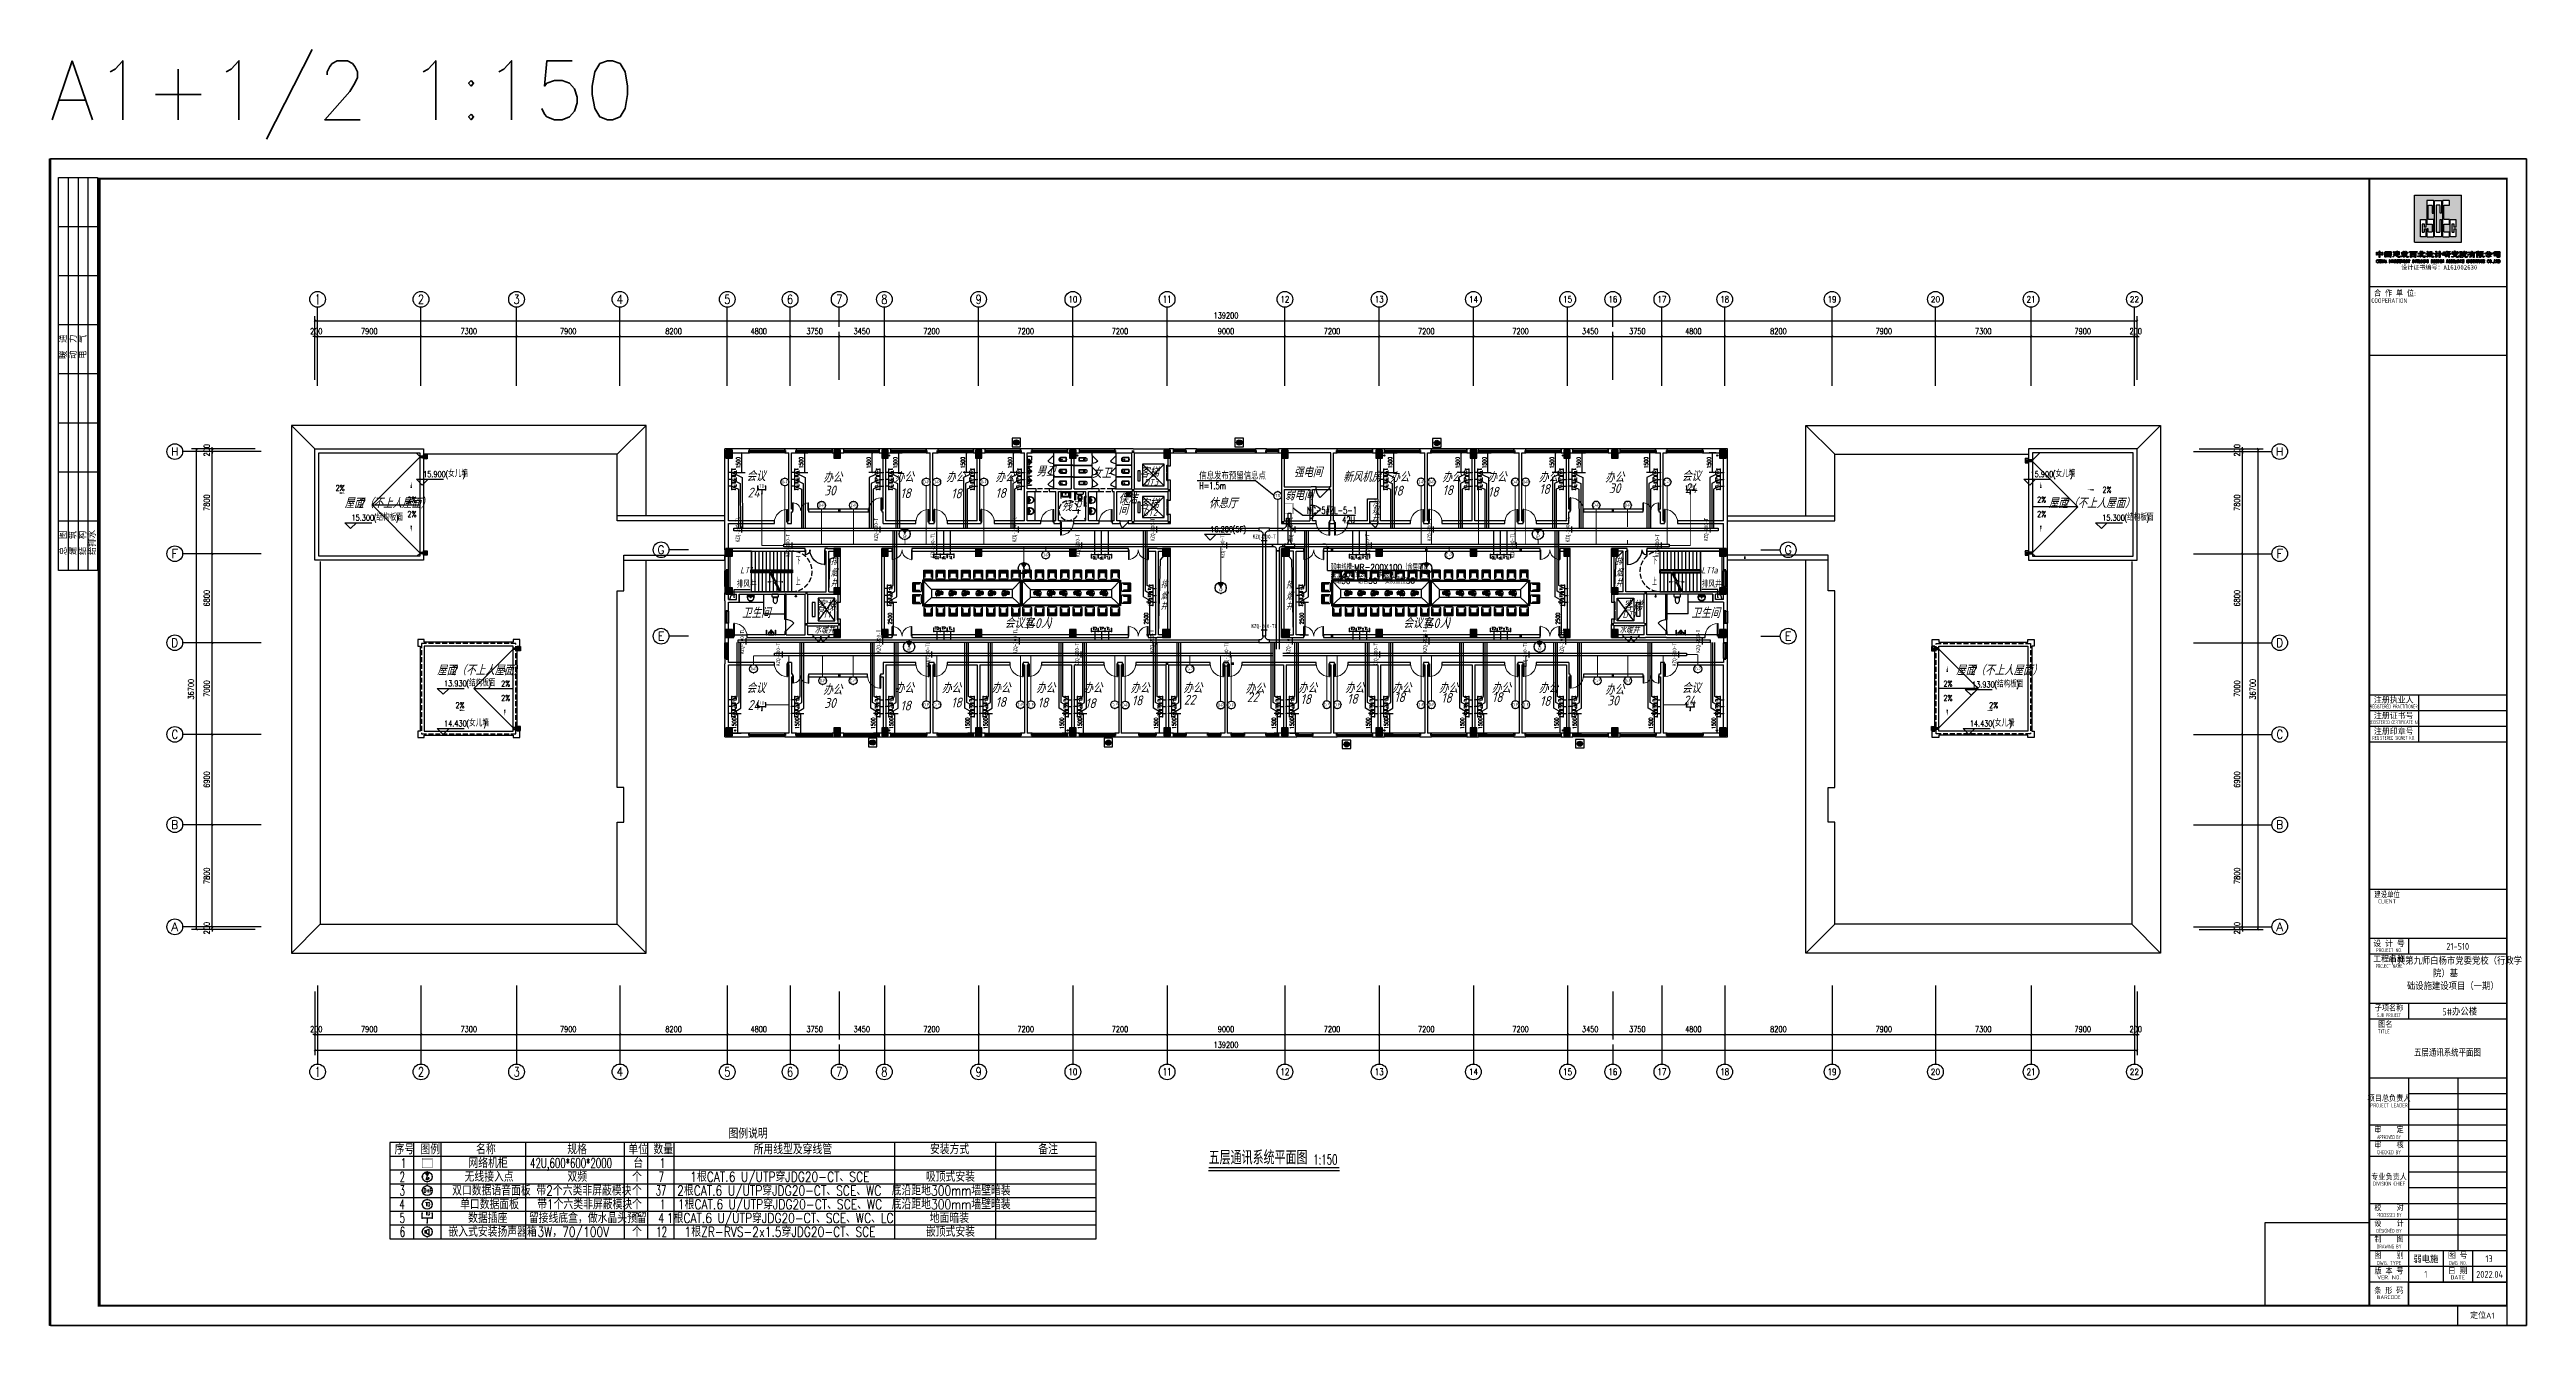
# Model space of a CAD drawing. Extents: x 1398449 to 2142961, y 256969 to 1032940.
# Drawn here: x 1498714 to 1687939, y 256969 to 354426 of the extents above; entities that cross this region are included whole.
import ezdxf
from ezdxf.enums import TextEntityAlignment as Align

# ---------------------------------------------------------------- set-up
doc = ezdxf.new("R2010")
doc.units = 0
doc.header["$LTSCALE"] = 1500
doc.header["$PDSIZE"] = 50
doc.linetypes.add('__DASH', pattern=[0.35, 0.25, -0.1])
doc.linetypes.add('DASH', pattern=[0.35, 0.25, -0.1])
for name, color, linetype in [('1-建筑底图', 8, 'Continuous'), ('AXIS_TEXT', 7, 'Continuous'), ('BTTK', 7, 'Continuous'), ('CABLETRAY_PDS', 6, 'Continuous'), ('COLU', 7, 'Continuous'), ('DIM-箱柜', 3, 'Continuous'), ('DIM-通讯', 3, 'Continuous'), ('EQUIP-箱柜', 3, 'Continuous'), ('EQUIP-通讯', 3, 'Continuous'), ('LATRINE', 5, 'Continuous'), ('Logo', 4, 'Continuous'), ('LVTRY', 5, 'Continuous'), ('PUB_TITLE', 4, 'Continuous'), ('TEL_DIM', 3, 'Continuous'), ('TEL_SYMB', 3, 'Continuous'), ('TEL_TAB', 7, 'Continuous'), ('TEL_TEXT', 7, 'Continuous'), ('WIRE-综合布线', 5, 'Continuous'), ('光纤点位', 3, 'Continuous'), ('党校-主楼（一期）参照$0$PUB_TITLE', 7, 'Continuous'), ('内网桥架', 1, 'Continuous'), ('墙填充', 252, 'Continuous'), ('家具', 8, 'Continuous'), ('建筑-洁具', 5, 'Continuous'), ('抗震支吊架', 2, 'Continuous'), ('构造柱', 6, 'Continuous'), ('水', 5, 'Continuous'), ('洁具', 7, 'Continuous'), ('电-标注', 1, 'Continuous'), ('红机电话', 3, 'Continuous'), ('结构柱子', 253, 'Continuous'), ('蓝机电话', 3, 'Continuous'), ('防火分区', 8, 'Continuous')]:
    doc.layers.add(name, color=color, linetype=linetype)
doc.layers.add('yichutu', color=7, linetype='Continuous', true_color=0xffffff, plot=False)
doc.layers.add('内网线路', color=1, linetype='Continuous', lineweight=30)
doc.layers.add('条形码', color=7, linetype='Continuous', plot=False)
doc.layers.add('验收章', color=7, linetype='Continuous', plot=False)
doc.styles.add('_TCH_AXIS', font='COMPLEX', dxfattribs={"bigfont": 'GBCBIG'})
doc.styles.add('_TCH_DIM', font='SIMPLEX', dxfattribs={"bigfont": 'GBCBIG'})
doc.styles.add('_TCH_DIM_T3', font='SIMPLEX', dxfattribs={"width": 0.705882, "bigfont": 'GBCBIG'})
doc.styles.add('_TEL_ATTDEF', font='GBENOR', dxfattribs={"width": 0.8, "height": 3, "bigfont": 'GBCBIG'})
doc.styles.add('_TEL_DIM', font='SIMPLEX', dxfattribs={"width": 0.8, "height": 3.5, "bigfont": 'HZTXT'})
doc.styles.add('A_DIM', font='simplex.shx', dxfattribs={"width": 0.7, "bigfont": 'gbcbig.shx'})
doc.styles.add('COMPLEX', font='COMPLEX')
doc.styles.add('HT', font='')
doc.styles.add('HZ(TK)', font='geniso.shx', dxfattribs={"width": 0.9, "bigfont": 'hztxt.shx'})
doc.styles.add('JD', font='simplex.shx', dxfattribs={"width": 0.9, "bigfont": 'gbcbig.shx'})
doc.styles.add('kzcad', font='', dxfattribs={"width": 0.8})
doc.styles.get("Standard").update_dxf_attribs({"font": 'gbeitc.shx', "bigfont": 'gbcbig.shx'})
doc.styles.get('HT').set_extended_font_data('SimHei')
doc.styles.get('kzcad').set_extended_font_data('SimSun')
doc.linetypes.add('JIEDI', pattern='A,1.25,-0.25,0.25,-0.25,0.625,["/",Standard,S=0.6,R=0,X=0,Y=-0.3],0.625,-0.25,0.25,-0.25', length=4)
doc.dimstyles.new('_TCH_ARCH&&100', dxfattribs={"dimtxt": 297.5, "dimasz": 100, "dimexe": 250, "dimexo": 300, "dimgap": 126.25, "dimtad": 1, "dimdec": 0, "dimzin": 0, "dimdsep": 46, "dimtxsty": '_TCH_DIM_T3', "dimblk": 'ARCHTICK', "dimcen": 0.09, "dimclrt": 7, "dimazin": 2, "dimtfac": 1, "dimtdec": 0, "dimtix": 1, "dimtmove": 2, "dimatfit": 3, "dimfxl": 1, "dimtolj": 1, "dimtzin": 0, "dimarcsym": 0})
doc.dimstyles.new('_TCH_ARCH&&150', dxfattribs={"dimtxt": 446.25, "dimasz": 150, "dimexe": 375, "dimexo": 450, "dimgap": 189.375, "dimtad": 1, "dimdec": 0, "dimzin": 0, "dimdsep": 46, "dimtxsty": '_TCH_DIM_T3', "dimblk": 'ARCHTICK', "dimcen": 0.09, "dimclrt": 7, "dimazin": 2, "dimtfac": 1, "dimtdec": 0, "dimtix": 1, "dimtmove": 2, "dimatfit": 3, "dimfxl": 1, "dimtolj": 1, "dimtzin": 0, "dimarcsym": 0})
pattern_1 = [(0, (-733263.436, -708672.53), (23.8125, 47.625), [0, -47.625])]

# ---------------------------------------------------------------- blocks, each defined once
blk = doc.blocks.new('ghyhytjhrtret')
at = {"layer": '构造柱', "color": 0}
for points in [[(-389009, 1099337), (-389009, 1099137), (-389129, 1099337), (-389129, 1099137)], [(-386189, 1099337), (-386189, 1099137), (-386309, 1099337), (-386309, 1099137)], [(-385409, 1099337), (-385409, 1099137), (-385529, 1099337), (-385529, 1099137)], [(-375389, 1099337), (-375389, 1099137), (-375509, 1099337), (-375509, 1099137)], [(-374609, 1099337), (-374609, 1099137), (-374729, 1099337), (-374729, 1099137)], [(-368189, 1099337), (-368189, 1099137), (-368309, 1099337), (-368309, 1099137)], [(-367409, 1099337), (-367409, 1099137), (-367529, 1099337), (-367529, 1099137)], [(-360989, 1099337), (-360989, 1099137), (-361109, 1099337), (-361109, 1099137)], [(-359609, 1099337), (-359609, 1099137), (-359809, 1099337), (-359809, 1099137)], [(-355589, 1099337), (-355589, 1099137), (-355709, 1099337), (-355709, 1099137)], [(-354859, 1099337), (-354859, 1099137), (-354979, 1099337), (-354979, 1099137)], [(-350239, 1099337), (-350239, 1099137), (-350359, 1099337), (-350359, 1099137)], [(-349509, 1099337), (-349509, 1099137), (-349629, 1099337), (-349629, 1099137)], [(-344109, 1099337), (-344109, 1099137), (-344229, 1099337), (-344229, 1099137)], [(-337689, 1099337), (-337689, 1099137), (-337809, 1099337), (-337809, 1099137)], [(-336909, 1099337), (-336909, 1099137), (-337029, 1099337), (-337029, 1099137)], [(-330489, 1099337), (-330489, 1099137), (-330609, 1099337), (-330609, 1099137)], [(-329709, 1099337), (-329709, 1099137), (-329829, 1099337), (-329829, 1099137)], [(-319689, 1099337), (-319689, 1099137), (-319809, 1099337), (-319809, 1099137)], [(-318909, 1099337), (-318909, 1099137), (-319029, 1099337), (-319029, 1099137)], [(-316089, 1099337), (-316089, 1099137), (-316209, 1099337), (-316209, 1099137)], [(-359609, 1096387), (-359609, 1096187), (-359809, 1096387), (-359809, 1096187)], [(-356859, 1096387), (-356859, 1096187), (-357059, 1096387), (-357059, 1096187)], [(-382259, 1094837), (-382259, 1094637), (-382059, 1094837), (-382059, 1094637)], [(-359609, 1093937), (-359609, 1093737), (-359809, 1093937), (-359809, 1093737)], [(-356859, 1093937), (-356859, 1093737), (-357059, 1093937), (-357059, 1093737)], [(-348159, 1093937), (-348159, 1093737), (-348359, 1093937), (-348359, 1093737)], [(-323159, 1094837), (-323159, 1094637), (-322959, 1094837), (-322959, 1094637)], [(-344609, 1091837), (-344609, 1091637), (-344409, 1091837), (-344409, 1091637)], [(-337409, 1091837), (-337409, 1091637), (-337209, 1091837), (-337209, 1091637)], [(-330209, 1091837), (-330209, 1091637), (-330009, 1091837), (-330009, 1091637)], [(-390609, 1090137), (-390809, 1090137), (-390609, 1090257), (-390809, 1090257)], [(-314409, 1090137), (-314609, 1090137), (-314409, 1090257), (-314609, 1090257)], [(-313029, 1091037), (-313029, 1091237), (-312909, 1091037), (-312909, 1091237)], [(-384759, 1088537), (-384759, 1088337), (-384559, 1088537), (-384559, 1088337)], [(-320659, 1088537), (-320659, 1088337), (-320459, 1088537), (-320459, 1088337)], [(-390609, 1087024), (-390809, 1087024), (-390609, 1087144), (-390809, 1087144)], [(-314409, 1087024), (-314609, 1087024), (-314409, 1087144), (-314609, 1087144)], [(-384759, 1086137), (-384759, 1085937), (-384559, 1086137), (-384559, 1085937)], [(-382259, 1086137), (-382259, 1085937), (-382059, 1086137), (-382059, 1085937)], [(-344609, 1085237), (-344609, 1085037), (-344409, 1085237), (-344409, 1085037)], [(-337409, 1085237), (-337409, 1085037), (-337209, 1085237), (-337209, 1085037)], [(-330209, 1085237), (-330209, 1085037), (-330009, 1085237), (-330009, 1085037)], [(-323159, 1086137), (-323159, 1085937), (-322959, 1086137), (-322959, 1085937)], [(-320659, 1086137), (-320659, 1085937), (-320459, 1086137), (-320459, 1085937)], [(-390609, 1083317), (-390809, 1083317), (-390609, 1083437), (-390809, 1083437)], [(-357209, 1083137), (-357209, 1082937), (-357009, 1083137), (-357009, 1082937)], [(-352209, 1083137), (-352209, 1082937), (-352009, 1083137), (-352009, 1082937)], [(-314409, 1083317), (-314609, 1083317), (-314409, 1083437), (-314609, 1083437)], [(-382259, 1082237), (-382259, 1082037), (-382059, 1082237), (-382059, 1082037)], [(-323159, 1082237), (-323159, 1082037), (-322959, 1082237), (-322959, 1082037)], [(-389009, 1077737), (-389009, 1077537), (-389129, 1077737), (-389129, 1077537)], [(-386189, 1077737), (-386189, 1077537), (-386309, 1077737), (-386309, 1077537)], [(-385409, 1077737), (-385409, 1077537), (-385529, 1077737), (-385529, 1077537)], [(-375389, 1077737), (-375389, 1077537), (-375509, 1077737), (-375509, 1077537)], [(-374609, 1077737), (-374609, 1077537), (-374729, 1077737), (-374729, 1077537)], [(-368189, 1077737), (-368189, 1077537), (-368309, 1077737), (-368309, 1077537)], [(-367409, 1077737), (-367409, 1077537), (-367529, 1077737), (-367529, 1077537)], [(-360989, 1077737), (-360989, 1077537), (-361109, 1077737), (-361109, 1077537)], [(-359209, 1077737), (-359209, 1077537), (-359329, 1077737), (-359329, 1077537)], [(-357889, 1077737), (-357889, 1077537), (-358009, 1077737), (-358009, 1077537)], [(-355589, 1077737), (-355589, 1077537), (-355709, 1077737), (-355709, 1077537)], [(-353959, 1077737), (-353959, 1077537), (-354079, 1077737), (-354079, 1077537)], [(-352939, 1077737), (-352939, 1077537), (-353059, 1077737), (-353059, 1077537)], [(-352159, 1077737), (-352159, 1077537), (-352279, 1077737), (-352279, 1077537)], [(-351139, 1077737), (-351139, 1077537), (-351259, 1077737), (-351259, 1077537)], [(-349509, 1077737), (-349509, 1077537), (-349629, 1077737), (-349629, 1077537)], [(-347209, 1077737), (-347209, 1077537), (-347329, 1077737), (-347329, 1077537)], [(-345909, 1077737), (-345909, 1077537), (-346029, 1077737), (-346029, 1077537)], [(-344109, 1077737), (-344109, 1077537), (-344229, 1077737), (-344229, 1077537)], [(-337689, 1077737), (-337689, 1077537), (-337809, 1077737), (-337809, 1077537)], [(-336909, 1077737), (-336909, 1077537), (-337029, 1077737), (-337029, 1077537)], [(-330489, 1077737), (-330489, 1077537), (-330609, 1077737), (-330609, 1077537)], [(-329709, 1077737), (-329709, 1077537), (-329829, 1077737), (-329829, 1077537)], [(-319689, 1077737), (-319689, 1077537), (-319809, 1077737), (-319809, 1077537)], [(-318909, 1077737), (-318909, 1077537), (-319029, 1077737), (-319029, 1077537)], [(-316089, 1077737), (-316089, 1077537), (-316209, 1077737), (-316209, 1077537)]]:
    blk.add_solid(points, dxfattribs=at)
blk = doc.blocks.new('_E6')
for p, q in [((240, 0), (-240, 0)), ((-237, 0), (239, 0)), ((240, 0), (270, -79)), ((-213, -36), (-271, -91)), ((-240, 0), (-270, -79)), ((-179, -23), (181, -23)), ((141, -105), (-141, -105)), ((-141, -105), (141, -105)), ((217, -37), (274, -95))]:
    blk.add_line(p, q)
for centre, radius in [((-99, -65), 16.3), ((2, -172), 31.6), ((2, -172), 23), ((101, -65), 16.3)]:
    blk.add_circle(centre, radius)
for centre, radius, start, end in [((28, -152), 307, 166.17513, 244.72963), ((-141, -205), 100, 90, 190.56023), ((0, -179), 243, 190.56023, 349.43977), ((-179, -73), 50, 90, 133.18096), ((0, -201), 250, 245.80711, 296.46282), ((28, -152), 307, 266.58899, 266.59358), ((-28, -152), 307, 297.06391, 13.82487), ((141, -205), 100, 349.43977, 90), ((181, -73), 50, 44.56072, 90)]:
    blk.add_arc(centre, radius, start, end)
at = {"width": 0.8, "flags": 9}
for tag in ['XSIZE', 'YSIZE']:
    blk.add_attdef(tag, (0, 0), '', height=0.5, dxfattribs=at)
blk = doc.blocks.new('A$C2CDD3BEF')
at = {"layer": '防火分区'}
h = blk.add_hatch(color=7, dxfattribs=at)
h.dxf.hatch_style = 1
edge = h.paths.add_edge_path()
edge.add_arc((460, 446), 282, 0, 360)
at = {"layer": '防火分区', "color": 7}
blk.add_lwpolyline([(0, 0), (900, 0), (900, 900), (0, 900)], close=True, dxfattribs=at)
blk.add_circle((460, 446), 282, dxfattribs=at)
blk = doc.blocks.new('A$C737A27E0')
at = {"layer": '结构柱子'}
h = blk.add_hatch(color=6, dxfattribs=at)
h.dxf.hatch_style = 1
h.paths.add_polyline_path([(0, 21200), (500, 21200), (500, 21800), (0, 21800)])
h = blk.add_hatch(color=6, dxfattribs=at)
h.dxf.hatch_style = 1
h.paths.add_polyline_path([(8750, 21800), (8250, 21800), (8250, 21200), (8750, 21200)])
h = blk.add_hatch(color=6, dxfattribs=at)
h.dxf.hatch_style = 1
h.paths.add_polyline_path([(12400, 21800), (11900, 21800), (11900, 21200), (12400, 21200)])
h = blk.add_hatch(color=6, dxfattribs=at)
h.dxf.hatch_style = 1
h.paths.add_polyline_path([(19550, 21800), (19050, 21800), (19050, 21200), (19550, 21200)])
h = blk.add_hatch(color=6, dxfattribs=at)
h.dxf.hatch_style = 1
h.paths.add_polyline_path([(26250, 21200), (26750, 21200), (26750, 21800), (26250, 21800)])
h = blk.add_hatch(color=6, dxfattribs=at)
h.dxf.hatch_style = 1
h.paths.add_polyline_path([(33950, 21200), (33950, 21800), (33450, 21800), (33450, 21200)])
h = blk.add_hatch(color=6, dxfattribs=at)
h.dxf.hatch_style = 1
h.paths.add_polyline_path([(42950, 21800), (42450, 21800), (42450, 21200), (42950, 21200)])
h = blk.add_hatch(color=6, dxfattribs=at)
h.dxf.hatch_style = 1
h.paths.add_polyline_path([(50150, 21800), (49650, 21800), (49650, 21200), (50150, 21200)])
h = blk.add_hatch(color=6, dxfattribs=at)
h.dxf.hatch_style = 1
h.paths.add_polyline_path([(57350, 21800), (56850, 21800), (56850, 21200), (57350, 21200)])
h = blk.add_hatch(color=6, dxfattribs=at)
h.dxf.hatch_style = 1
h.paths.add_polyline_path([(64500, 21800), (64000, 21800), (64000, 21200), (64500, 21200)])
h = blk.add_hatch(color=6, dxfattribs=at)
h.dxf.hatch_style = 1
h.paths.add_polyline_path([(68150, 21200), (68150, 21800), (67650, 21800), (67650, 21200)])
h = blk.add_hatch(color=6, dxfattribs=at)
h.dxf.hatch_style = 1
h.paths.add_polyline_path([(76400, 21800), (75900, 21800), (75900, 21200), (76400, 21200)])
h = blk.add_hatch(color=6, dxfattribs=at)
h.dxf.hatch_style = 1
h.paths.add_polyline_path([(500, 14300), (0, 14300), (0, 13700), (500, 13700)])
h = blk.add_hatch(color=6, dxfattribs=at)
h.dxf.hatch_style = 1
h.paths.add_polyline_path([(8250, 14300), (8250, 13700), (8750, 13700), (8750, 14300)])
h = blk.add_hatch(color=6, dxfattribs=at)
h.dxf.hatch_style = 1
h.paths.add_polyline_path([(12400, 13700), (12400, 14300), (11900, 14300), (11900, 13700)])
h = blk.add_hatch(color=6, dxfattribs=at)
h.dxf.hatch_style = 1
h.paths.add_polyline_path([(19050, 14300), (19050, 13700), (19550, 13700), (19550, 14300)])
h = blk.add_hatch(color=6, dxfattribs=at)
h.dxf.hatch_style = 1
h.paths.add_polyline_path([(26750, 13700), (26750, 14300), (26250, 14300), (26250, 13700)])
h = blk.add_hatch(color=6, dxfattribs=at)
h.dxf.hatch_style = 1
h.paths.add_polyline_path([(33950, 13700), (33950, 14300), (33350, 14300), (33350, 13700)])
h = blk.add_hatch(color=6, dxfattribs=at)
h.dxf.hatch_style = 1
h.paths.add_polyline_path([(43050, 14300), (42450, 14300), (42450, 13700), (43050, 13700)])
h = blk.add_hatch(color=6, dxfattribs=at)
h.dxf.hatch_style = 1
h.paths.add_polyline_path([(50150, 13700), (50150, 14300), (49650, 14300), (49650, 13700)])
h = blk.add_hatch(color=6, dxfattribs=at)
h.dxf.hatch_style = 1
h.paths.add_polyline_path([(57350, 13700), (57350, 14300), (56850, 14300), (56850, 13700)])
h = blk.add_hatch(color=6, dxfattribs=at)
h.dxf.hatch_style = 1
h.paths.add_polyline_path([(64000, 14300), (64000, 13700), (64500, 13700), (64500, 14300)])
h = blk.add_hatch(color=6, dxfattribs=at)
h.dxf.hatch_style = 1
h.paths.add_polyline_path([(68150, 14300), (67650, 14300), (67650, 13700), (68150, 13700)])
h = blk.add_hatch(color=6, dxfattribs=at)
h.dxf.hatch_style = 1
h.paths.add_polyline_path([(75900, 13700), (76400, 13700), (76400, 14300), (75900, 14300)])
h = blk.add_hatch(color=6, dxfattribs=at)
h.dxf.hatch_style = 1
h.paths.add_polyline_path([(500, 11300), (0, 11300), (0, 10800), (500, 10800)])
h = blk.add_hatch(color=6, dxfattribs=at)
h.dxf.hatch_style = 1
h.paths.add_polyline_path([(8750, 11300), (8250, 11300), (8250, 10800), (8750, 10800)])
h = blk.add_hatch(color=6, dxfattribs=at)
h.dxf.hatch_style = 1
h.paths.add_polyline_path([(68150, 11300), (67650, 11300), (67650, 10800), (68150, 10800)])
h = blk.add_hatch(color=6, dxfattribs=at)
h.dxf.hatch_style = 1
h.paths.add_polyline_path([(76400, 11300), (75900, 11300), (75900, 10800), (76400, 10800)])
h = blk.add_hatch(color=6, dxfattribs=at)
h.dxf.hatch_style = 1
h.paths.add_polyline_path([(500, 8100), (0, 8100), (0, 7500), (500, 7500)])
h = blk.add_hatch(color=6, dxfattribs=at)
h.dxf.hatch_style = 1
h.paths.add_polyline_path([(8750, 8100), (8250, 8100), (8250, 7500), (8750, 7500)])
h = blk.add_hatch(color=6, dxfattribs=at)
h.dxf.hatch_style = 1
h.paths.add_polyline_path([(12400, 7500), (12400, 8100), (11900, 8100), (11900, 7500)])
h = blk.add_hatch(color=6, dxfattribs=at)
h.dxf.hatch_style = 1
h.paths.add_polyline_path([(19550, 8100), (19050, 8100), (19050, 7500), (19550, 7500)])
h = blk.add_hatch(color=6, dxfattribs=at)
h.dxf.hatch_style = 1
h.paths.add_polyline_path([(26750, 8100), (26250, 8100), (26250, 7500), (26750, 7500)])
h = blk.add_hatch(color=6, dxfattribs=at)
h.dxf.hatch_style = 1
h.paths.add_polyline_path([(33950, 7500), (33950, 8100), (33350, 8100), (33350, 7500)])
h = blk.add_hatch(color=6, dxfattribs=at)
h.dxf.hatch_style = 1
h.paths.add_polyline_path([(43050, 7500), (43050, 8100), (42450, 8100), (42450, 7500)])
h = blk.add_hatch(color=6, dxfattribs=at)
h.dxf.hatch_style = 1
h.paths.add_polyline_path([(49650, 8100), (49650, 7500), (50150, 7500), (50150, 8100)])
h = blk.add_hatch(color=6, dxfattribs=at)
h.dxf.hatch_style = 1
h.paths.add_polyline_path([(57350, 8100), (56850, 8100), (56850, 7500), (57350, 7500)])
h = blk.add_hatch(color=6, dxfattribs=at)
h.dxf.hatch_style = 1
h.paths.add_polyline_path([(64500, 8100), (64000, 8100), (64000, 7500), (64500, 7500)])
h = blk.add_hatch(color=6, dxfattribs=at)
h.dxf.hatch_style = 1
h.paths.add_polyline_path([(68150, 8100), (67650, 8100), (67650, 7500), (68150, 7500)])
h = blk.add_hatch(color=6, dxfattribs=at)
h.dxf.hatch_style = 1
h.paths.add_polyline_path([(76400, 7500), (76400, 8100), (75900, 8100), (75900, 7500)])
h = blk.add_hatch(color=6, dxfattribs=at)
h.dxf.hatch_style = 1
h.paths.add_polyline_path([(500, 600), (0, 600), (0, 0), (500, 0)])
h = blk.add_hatch(color=6, dxfattribs=at)
h.dxf.hatch_style = 1
h.paths.add_polyline_path([(8750, 600), (8250, 600), (8250, 0), (8750, 0)])
h = blk.add_hatch(color=6, dxfattribs=at)
h.dxf.hatch_style = 1
h.paths.add_polyline_path([(12400, 0), (12400, 600), (11900, 600), (11900, 0)])
h = blk.add_hatch(color=6, dxfattribs=at)
h.dxf.hatch_style = 1
h.paths.add_polyline_path([(19550, 600), (19050, 600), (19050, 0), (19550, 0)])
h = blk.add_hatch(color=6, dxfattribs=at)
h.dxf.hatch_style = 1
h.paths.add_polyline_path([(26750, 0), (26750, 600), (26250, 600), (26250, 0)])
h = blk.add_hatch(color=6, dxfattribs=at)
h.dxf.hatch_style = 1
h.paths.add_polyline_path([(33950, 600), (33450, 600), (33450, 0), (33950, 0)])
h = blk.add_hatch(color=6, dxfattribs=at)
h.dxf.hatch_style = 1
h.paths.add_polyline_path([(42950, 600), (42450, 600), (42450, 0), (42950, 0)])
h = blk.add_hatch(color=6, dxfattribs=at)
h.dxf.hatch_style = 1
h.paths.add_polyline_path([(50150, 0), (50150, 600), (49650, 600), (49650, 0)])
h = blk.add_hatch(color=6, dxfattribs=at)
h.dxf.hatch_style = 1
h.paths.add_polyline_path([(57350, 600), (56850, 600), (56850, 0), (57350, 0)])
h = blk.add_hatch(color=6, dxfattribs=at)
h.dxf.hatch_style = 1
h.paths.add_polyline_path([(64500, 600), (64000, 600), (64000, 0), (64500, 0)])
h = blk.add_hatch(color=6, dxfattribs=at)
h.dxf.hatch_style = 1
h.paths.add_polyline_path([(68150, 0), (68150, 600), (67650, 600), (67650, 0)])
h = blk.add_hatch(color=6, dxfattribs=at)
h.dxf.hatch_style = 1
h.paths.add_polyline_path([(76400, 0), (76400, 600), (75900, 600), (75900, 0)])
at = {"layer": '结构柱子', "color": 6}
for points in [[(500, 21800), (0, 21800), (0, 21200), (500, 21200)], [(8750, 21800), (8250, 21800), (8250, 21200), (8750, 21200)], [(12400, 21800), (11900, 21800), (11900, 21200), (12400, 21200)], [(19550, 21800), (19050, 21800), (19050, 21200), (19550, 21200)], [(26750, 21800), (26250, 21800), (26250, 21200), (26750, 21200)], [(33950, 21800), (33450, 21800), (33450, 21200), (33950, 21200)], [(42950, 21800), (42450, 21800), (42450, 21200), (42950, 21200)], [(50150, 21800), (49650, 21800), (49650, 21200), (50150, 21200)], [(57350, 21800), (56850, 21800), (56850, 21200), (57350, 21200)], [(64500, 21800), (64000, 21800), (64000, 21200), (64500, 21200)], [(68150, 21800), (67650, 21800), (67650, 21200), (68150, 21200)], [(76400, 21800), (75900, 21800), (75900, 21200), (76400, 21200)], [(500, 14300), (0, 14300), (0, 13700), (500, 13700)], [(8750, 14300), (8250, 14300), (8250, 13700), (8750, 13700)], [(12400, 14300), (11900, 14300), (11900, 13700), (12400, 13700)], [(19550, 14300), (19050, 14300), (19050, 13700), (19550, 13700)], [(26750, 14300), (26250, 14300), (26250, 13700), (26750, 13700)], [(33950, 14300), (33350, 14300), (33350, 13700), (33950, 13700)], [(43050, 14300), (42450, 14300), (42450, 13700), (43050, 13700)], [(50150, 14300), (49650, 14300), (49650, 13700), (50150, 13700)], [(57350, 14300), (56850, 14300), (56850, 13700), (57350, 13700)], [(64500, 14300), (64000, 14300), (64000, 13700), (64500, 13700)], [(68150, 14300), (67650, 14300), (67650, 13700), (68150, 13700)], [(76400, 14300), (75900, 14300), (75900, 13700), (76400, 13700)], [(500, 11300), (0, 11300), (0, 10800), (500, 10800)], [(8750, 11300), (8250, 11300), (8250, 10800), (8750, 10800)], [(68150, 11300), (67650, 11300), (67650, 10800), (68150, 10800)], [(76400, 11300), (75900, 11300), (75900, 10800), (76400, 10800)], [(500, 8100), (0, 8100), (0, 7500), (500, 7500)], [(8750, 8100), (8250, 8100), (8250, 7500), (8750, 7500)], [(12400, 8100), (11900, 8100), (11900, 7500), (12400, 7500)], [(19550, 8100), (19050, 8100), (19050, 7500), (19550, 7500)], [(26750, 8100), (26250, 8100), (26250, 7500), (26750, 7500)], [(33950, 8100), (33350, 8100), (33350, 7500), (33950, 7500)], [(43050, 8100), (42450, 8100), (42450, 7500), (43050, 7500)], [(50150, 8100), (49650, 8100), (49650, 7500), (50150, 7500)], [(57350, 8100), (56850, 8100), (56850, 7500), (57350, 7500)], [(64500, 8100), (64000, 8100), (64000, 7500), (64500, 7500)], [(68150, 8100), (67650, 8100), (67650, 7500), (68150, 7500)], [(76400, 8100), (75900, 8100), (75900, 7500), (76400, 7500)], [(500, 600), (0, 600), (0, 0), (500, 0)], [(8750, 600), (8250, 600), (8250, 0), (8750, 0)], [(12400, 600), (11900, 600), (11900, 0), (12400, 0)], [(19550, 600), (19050, 600), (19050, 0), (19550, 0)], [(26750, 600), (26250, 600), (26250, 0), (26750, 0)], [(33950, 600), (33450, 600), (33450, 0), (33950, 0)], [(42950, 600), (42450, 600), (42450, 0), (42950, 0)], [(50150, 600), (49650, 600), (49650, 0), (50150, 0)], [(57350, 600), (56850, 600), (56850, 0), (57350, 0)], [(64500, 600), (64000, 600), (64000, 0), (64500, 0)], [(68150, 600), (67650, 600), (67650, 0), (68150, 0)], [(76400, 600), (75900, 600), (75900, 0), (76400, 0)]]:
    blk.add_lwpolyline(points, close=True, dxfattribs=at)
blk = doc.blocks.new('A$C6ABE5480')
at = {"layer": '墙填充'}
h = blk.add_hatch(dxfattribs=at)
h.set_pattern_fill('DOTS', color=256, scale=30)
h.set_pattern_definition(pattern_1)
h.paths.add_polyline_path([(0, 21200), (500, 21200), (500, 21800), (0, 21800)])
h = blk.add_hatch(dxfattribs=at)
h.set_pattern_fill('DOTS', color=256, scale=30)
h.set_pattern_definition(pattern_1)
h.paths.add_polyline_path([(8750, 21800), (8250, 21800), (8250, 21200), (8750, 21200)])
h = blk.add_hatch(dxfattribs=at)
h.set_pattern_fill('DOTS', color=256, scale=30)
h.set_pattern_definition(pattern_1)
h.paths.add_polyline_path([(12400, 21800), (11900, 21800), (11900, 21200), (12400, 21200)])
h = blk.add_hatch(dxfattribs=at)
h.set_pattern_fill('DOTS', color=256, scale=30)
h.set_pattern_definition(pattern_1)
h.paths.add_polyline_path([(19550, 21800), (19050, 21800), (19050, 21200), (19550, 21200)])
h = blk.add_hatch(dxfattribs=at)
h.set_pattern_fill('DOTS', color=256, scale=30)
h.set_pattern_definition(pattern_1)
h.paths.add_polyline_path([(26250, 21200), (26750, 21200), (26750, 21800), (26250, 21800)])
h = blk.add_hatch(dxfattribs=at)
h.set_pattern_fill('DOTS', color=256, scale=30)
h.set_pattern_definition(pattern_1)
h.paths.add_polyline_path([(33950, 21200), (33950, 21800), (33450, 21800), (33450, 21200)])
h = blk.add_hatch(dxfattribs=at)
h.set_pattern_fill('DOTS', color=256, scale=30)
h.set_pattern_definition(pattern_1)
h.paths.add_polyline_path([(42950, 21800), (42450, 21800), (42450, 21200), (42950, 21200)])
h = blk.add_hatch(dxfattribs=at)
h.set_pattern_fill('DOTS', color=256, scale=30)
h.set_pattern_definition(pattern_1)
h.paths.add_polyline_path([(50150, 21800), (49650, 21800), (49650, 21200), (50150, 21200)])
h = blk.add_hatch(dxfattribs=at)
h.set_pattern_fill('DOTS', color=256, scale=30)
h.set_pattern_definition(pattern_1)
h.paths.add_polyline_path([(57350, 21800), (56850, 21800), (56850, 21200), (57350, 21200)])
h = blk.add_hatch(dxfattribs=at)
h.set_pattern_fill('DOTS', color=256, scale=30)
h.set_pattern_definition(pattern_1)
h.paths.add_polyline_path([(64500, 21800), (64000, 21800), (64000, 21200), (64500, 21200)])
h = blk.add_hatch(dxfattribs=at)
h.set_pattern_fill('DOTS', color=256, scale=30)
h.set_pattern_definition(pattern_1)
h.paths.add_polyline_path([(68150, 21200), (68150, 21800), (67650, 21800), (67650, 21200)])
h = blk.add_hatch(dxfattribs=at)
h.set_pattern_fill('DOTS', color=256, scale=30)
h.set_pattern_definition(pattern_1)
h.paths.add_polyline_path([(76400, 21800), (75900, 21800), (75900, 21200), (76400, 21200)])
h = blk.add_hatch(dxfattribs=at)
h.set_pattern_fill('DOTS', color=256, scale=30)
h.set_pattern_definition(pattern_1)
h.paths.add_polyline_path([(500, 14300), (0, 14300), (0, 13700), (500, 13700)])
h = blk.add_hatch(dxfattribs=at)
h.set_pattern_fill('DOTS', color=256, scale=30)
h.set_pattern_definition(pattern_1)
h.paths.add_polyline_path([(8250, 14300), (8250, 13700), (8750, 13700), (8750, 14300)])
h = blk.add_hatch(dxfattribs=at)
h.set_pattern_fill('DOTS', color=256, scale=30)
h.set_pattern_definition(pattern_1)
h.paths.add_polyline_path([(12400, 13700), (12400, 14300), (11900, 14300), (11900, 13700)])
h = blk.add_hatch(dxfattribs=at)
h.set_pattern_fill('DOTS', color=256, scale=30)
h.set_pattern_definition(pattern_1)
h.paths.add_polyline_path([(19050, 14300), (19050, 13700), (19550, 13700), (19550, 14300)])
h = blk.add_hatch(dxfattribs=at)
h.set_pattern_fill('DOTS', color=256, scale=30)
h.set_pattern_definition(pattern_1)
h.paths.add_polyline_path([(26750, 13700), (26750, 14300), (26250, 14300), (26250, 13700)])
h = blk.add_hatch(dxfattribs=at)
h.set_pattern_fill('DOTS', color=256, scale=30)
h.set_pattern_definition(pattern_1)
h.paths.add_polyline_path([(33950, 13700), (33950, 14300), (33350, 14300), (33350, 13700)])
h = blk.add_hatch(dxfattribs=at)
h.set_pattern_fill('DOTS', color=256, scale=30)
h.set_pattern_definition(pattern_1)
h.paths.add_polyline_path([(43050, 14300), (42450, 14300), (42450, 13700), (43050, 13700)])
h = blk.add_hatch(dxfattribs=at)
h.set_pattern_fill('DOTS', color=256, scale=30)
h.set_pattern_definition(pattern_1)
h.paths.add_polyline_path([(50150, 13700), (50150, 14300), (49650, 14300), (49650, 13700)])
h = blk.add_hatch(dxfattribs=at)
h.set_pattern_fill('DOTS', color=256, scale=30)
h.set_pattern_definition(pattern_1)
h.paths.add_polyline_path([(57350, 13700), (57350, 14300), (56850, 14300), (56850, 13700)])
h = blk.add_hatch(dxfattribs=at)
h.set_pattern_fill('DOTS', color=256, scale=30)
h.set_pattern_definition(pattern_1)
h.paths.add_polyline_path([(64000, 14300), (64000, 13700), (64500, 13700), (64500, 14300)])
h = blk.add_hatch(dxfattribs=at)
h.set_pattern_fill('DOTS', color=256, scale=30)
h.set_pattern_definition(pattern_1)
h.paths.add_polyline_path([(68150, 14300), (67650, 14300), (67650, 13700), (68150, 13700)])
h = blk.add_hatch(dxfattribs=at)
h.set_pattern_fill('DOTS', color=256, scale=30)
h.set_pattern_definition(pattern_1)
h.paths.add_polyline_path([(75900, 13700), (76400, 13700), (76400, 14300), (75900, 14300)])
h = blk.add_hatch(dxfattribs=at)
h.set_pattern_fill('DOTS', color=256, scale=30)
h.set_pattern_definition(pattern_1)
h.paths.add_polyline_path([(500, 11300), (0, 11300), (0, 10800), (500, 10800)])
h = blk.add_hatch(dxfattribs=at)
h.set_pattern_fill('DOTS', color=256, scale=30)
h.set_pattern_definition(pattern_1)
h.paths.add_polyline_path([(8750, 11300), (8250, 11300), (8250, 10800), (8750, 10800)])
h = blk.add_hatch(dxfattribs=at)
h.set_pattern_fill('DOTS', color=256, scale=30)
h.set_pattern_definition(pattern_1)
h.paths.add_polyline_path([(68150, 11300), (67650, 11300), (67650, 10800), (68150, 10800)])
h = blk.add_hatch(dxfattribs=at)
h.set_pattern_fill('DOTS', color=256, scale=30)
h.set_pattern_definition(pattern_1)
h.paths.add_polyline_path([(76400, 11300), (75900, 11300), (75900, 10800), (76400, 10800)])
h = blk.add_hatch(dxfattribs=at)
h.set_pattern_fill('DOTS', color=256, scale=30)
h.set_pattern_definition(pattern_1)
h.paths.add_polyline_path([(500, 8100), (0, 8100), (0, 7500), (500, 7500)])
h = blk.add_hatch(dxfattribs=at)
h.set_pattern_fill('DOTS', color=256, scale=30)
h.set_pattern_definition(pattern_1)
h.paths.add_polyline_path([(8750, 8100), (8250, 8100), (8250, 7500), (8750, 7500)])
h = blk.add_hatch(dxfattribs=at)
h.set_pattern_fill('DOTS', color=256, scale=30)
h.set_pattern_definition(pattern_1)
h.paths.add_polyline_path([(12400, 7500), (12400, 8100), (11900, 8100), (11900, 7500)])
h = blk.add_hatch(dxfattribs=at)
h.set_pattern_fill('DOTS', color=256, scale=30)
h.set_pattern_definition(pattern_1)
h.paths.add_polyline_path([(19550, 8100), (19050, 8100), (19050, 7500), (19550, 7500)])
h = blk.add_hatch(dxfattribs=at)
h.set_pattern_fill('DOTS', color=256, scale=30)
h.set_pattern_definition(pattern_1)
h.paths.add_polyline_path([(26750, 8100), (26250, 8100), (26250, 7500), (26750, 7500)])
h = blk.add_hatch(dxfattribs=at)
h.set_pattern_fill('DOTS', color=256, scale=30)
h.set_pattern_definition(pattern_1)
h.paths.add_polyline_path([(33950, 7500), (33950, 8100), (33350, 8100), (33350, 7500)])
h = blk.add_hatch(dxfattribs=at)
h.set_pattern_fill('DOTS', color=256, scale=30)
h.set_pattern_definition(pattern_1)
h.paths.add_polyline_path([(43050, 7500), (43050, 8100), (42450, 8100), (42450, 7500)])
h = blk.add_hatch(dxfattribs=at)
h.set_pattern_fill('DOTS', color=256, scale=30)
h.set_pattern_definition(pattern_1)
h.paths.add_polyline_path([(49650, 8100), (49650, 7500), (50150, 7500), (50150, 8100)])
h = blk.add_hatch(dxfattribs=at)
h.set_pattern_fill('DOTS', color=256, scale=30)
h.set_pattern_definition(pattern_1)
h.paths.add_polyline_path([(57350, 8100), (56850, 8100), (56850, 7500), (57350, 7500)])
h = blk.add_hatch(dxfattribs=at)
h.set_pattern_fill('DOTS', color=256, scale=30)
h.set_pattern_definition(pattern_1)
h.paths.add_polyline_path([(64500, 8100), (64000, 8100), (64000, 7500), (64500, 7500)])
h = blk.add_hatch(dxfattribs=at)
h.set_pattern_fill('DOTS', color=256, scale=30)
h.set_pattern_definition(pattern_1)
h.paths.add_polyline_path([(68150, 8100), (67650, 8100), (67650, 7500), (68150, 7500)])
h = blk.add_hatch(dxfattribs=at)
h.set_pattern_fill('DOTS', color=256, scale=30)
h.set_pattern_definition(pattern_1)
h.paths.add_polyline_path([(76400, 7500), (76400, 8100), (75900, 8100), (75900, 7500)])
h = blk.add_hatch(dxfattribs=at)
h.set_pattern_fill('DOTS', color=256, scale=30)
h.set_pattern_definition(pattern_1)
h.paths.add_polyline_path([(500, 600), (0, 600), (0, 0), (500, 0)])
h = blk.add_hatch(dxfattribs=at)
h.set_pattern_fill('DOTS', color=256, scale=30)
h.set_pattern_definition(pattern_1)
h.paths.add_polyline_path([(8750, 600), (8250, 600), (8250, 0), (8750, 0)])
h = blk.add_hatch(dxfattribs=at)
h.set_pattern_fill('DOTS', color=256, scale=30)
h.set_pattern_definition(pattern_1)
h.paths.add_polyline_path([(12400, 0), (12400, 600), (11900, 600), (11900, 0)])
h = blk.add_hatch(dxfattribs=at)
h.set_pattern_fill('DOTS', color=256, scale=30)
h.set_pattern_definition(pattern_1)
h.paths.add_polyline_path([(19550, 600), (19050, 600), (19050, 0), (19550, 0)])
h = blk.add_hatch(dxfattribs=at)
h.set_pattern_fill('DOTS', color=256, scale=30)
h.set_pattern_definition(pattern_1)
h.paths.add_polyline_path([(26750, 0), (26750, 600), (26250, 600), (26250, 0)])
h = blk.add_hatch(dxfattribs=at)
h.set_pattern_fill('DOTS', color=256, scale=30)
h.set_pattern_definition(pattern_1)
h.paths.add_polyline_path([(33950, 600), (33450, 600), (33450, 0), (33950, 0)])
h = blk.add_hatch(dxfattribs=at)
h.set_pattern_fill('DOTS', color=256, scale=30)
h.set_pattern_definition(pattern_1)
h.paths.add_polyline_path([(42950, 600), (42450, 600), (42450, 0), (42950, 0)])
h = blk.add_hatch(dxfattribs=at)
h.set_pattern_fill('DOTS', color=256, scale=30)
h.set_pattern_definition(pattern_1)
h.paths.add_polyline_path([(50150, 0), (50150, 600), (49650, 600), (49650, 0)])
h = blk.add_hatch(dxfattribs=at)
h.set_pattern_fill('DOTS', color=256, scale=30)
h.set_pattern_definition(pattern_1)
h.paths.add_polyline_path([(57350, 600), (56850, 600), (56850, 0), (57350, 0)])
h = blk.add_hatch(dxfattribs=at)
h.set_pattern_fill('DOTS', color=256, scale=30)
h.set_pattern_definition(pattern_1)
h.paths.add_polyline_path([(64500, 600), (64000, 600), (64000, 0), (64500, 0)])
h = blk.add_hatch(dxfattribs=at)
h.set_pattern_fill('DOTS', color=256, scale=30)
h.set_pattern_definition(pattern_1)
h.paths.add_polyline_path([(68150, 0), (68150, 600), (67650, 600), (67650, 0)])
h = blk.add_hatch(dxfattribs=at)
h.set_pattern_fill('DOTS', color=256, scale=30)
h.set_pattern_definition(pattern_1)
h.paths.add_polyline_path([(76400, 0), (76400, 600), (75900, 600), (75900, 0)])
at = {"layer": 'COLU', "color": 6}
for points in [[(500, 21800), (0, 21800), (0, 21200), (500, 21200)], [(8750, 21800), (8250, 21800), (8250, 21200), (8750, 21200)], [(12400, 21800), (11900, 21800), (11900, 21200), (12400, 21200)], [(19550, 21800), (19050, 21800), (19050, 21200), (19550, 21200)], [(26750, 21800), (26250, 21800), (26250, 21200), (26750, 21200)], [(33950, 21800), (33450, 21800), (33450, 21200), (33950, 21200)], [(42950, 21800), (42450, 21800), (42450, 21200), (42950, 21200)], [(50150, 21800), (49650, 21800), (49650, 21200), (50150, 21200)], [(57350, 21800), (56850, 21800), (56850, 21200), (57350, 21200)], [(64500, 21800), (64000, 21800), (64000, 21200), (64500, 21200)], [(68150, 21800), (67650, 21800), (67650, 21200), (68150, 21200)], [(76400, 21800), (75900, 21800), (75900, 21200), (76400, 21200)], [(500, 14300), (0, 14300), (0, 13700), (500, 13700)], [(8750, 14300), (8250, 14300), (8250, 13700), (8750, 13700)], [(12400, 14300), (11900, 14300), (11900, 13700), (12400, 13700)], [(19550, 14300), (19050, 14300), (19050, 13700), (19550, 13700)], [(26750, 14300), (26250, 14300), (26250, 13700), (26750, 13700)], [(33950, 14300), (33350, 14300), (33350, 13700), (33950, 13700)], [(43050, 14300), (42450, 14300), (42450, 13700), (43050, 13700)], [(50150, 14300), (49650, 14300), (49650, 13700), (50150, 13700)], [(57350, 14300), (56850, 14300), (56850, 13700), (57350, 13700)], [(64500, 14300), (64000, 14300), (64000, 13700), (64500, 13700)], [(68150, 14300), (67650, 14300), (67650, 13700), (68150, 13700)], [(76400, 14300), (75900, 14300), (75900, 13700), (76400, 13700)], [(500, 11300), (0, 11300), (0, 10800), (500, 10800)], [(8750, 11300), (8250, 11300), (8250, 10800), (8750, 10800)], [(68150, 11300), (67650, 11300), (67650, 10800), (68150, 10800)], [(76400, 11300), (75900, 11300), (75900, 10800), (76400, 10800)], [(500, 8100), (0, 8100), (0, 7500), (500, 7500)], [(8750, 8100), (8250, 8100), (8250, 7500), (8750, 7500)], [(12400, 8100), (11900, 8100), (11900, 7500), (12400, 7500)], [(19550, 8100), (19050, 8100), (19050, 7500), (19550, 7500)], [(26750, 8100), (26250, 8100), (26250, 7500), (26750, 7500)], [(33950, 8100), (33350, 8100), (33350, 7500), (33950, 7500)], [(43050, 8100), (42450, 8100), (42450, 7500), (43050, 7500)], [(50150, 8100), (49650, 8100), (49650, 7500), (50150, 7500)], [(57350, 8100), (56850, 8100), (56850, 7500), (57350, 7500)], [(64500, 8100), (64000, 8100), (64000, 7500), (64500, 7500)], [(68150, 8100), (67650, 8100), (67650, 7500), (68150, 7500)], [(76400, 8100), (75900, 8100), (75900, 7500), (76400, 7500)], [(500, 600), (0, 600), (0, 0), (500, 0)], [(8750, 600), (8250, 600), (8250, 0), (8750, 0)], [(12400, 600), (11900, 600), (11900, 0), (12400, 0)], [(19550, 600), (19050, 600), (19050, 0), (19550, 0)], [(26750, 600), (26250, 600), (26250, 0), (26750, 0)], [(33950, 600), (33450, 600), (33450, 0), (33950, 0)], [(42950, 600), (42450, 600), (42450, 0), (42950, 0)], [(50150, 600), (49650, 600), (49650, 0), (50150, 0)], [(57350, 600), (56850, 600), (56850, 0), (57350, 0)], [(64500, 600), (64000, 600), (64000, 0), (64500, 0)], [(68150, 600), (67650, 600), (67650, 0), (68150, 0)], [(76400, 600), (75900, 600), (75900, 0), (76400, 0)]]:
    blk.add_lwpolyline(points, close=True, dxfattribs=at)
blk = doc.blocks.new('shui1')
at = {"layer": '水'}
for centre in [(493792, 185838), (508192, 185838), (531642, 185838), (545292, 185838), (557073, 185838), (482042, 164838), (493792, 164838), (507442, 164838), (531642, 164838), (545292, 164838), (557042, 164838)]:
    blk.add_circle(centre, 50, dxfattribs=at)
blk = doc.blocks.new('dggtrgrg')
at = {"layer": '水'}
blk.add_hatch(color=256, dxfattribs=at).paths.add_polyline_path([(-785419, -252262), (-785549, -252262), (-785549, -252522)])
for p, q in [((-785549, -252097), (-785644, -252002)), ((-785549, -252097), (-785549, -252262)), ((-785419, -252097), (-785549, -252097)), ((-785419, -252262), (-785549, -252522)), ((-785419, -252097), (-785324, -252002)), ((-785419, -252097), (-785419, -252262))]:
    blk.add_line(p, q, dxfattribs=at)
for points in [[(-785324, -252002), (-785644, -252002), (-785644, -252262), (-785324, -252262)], [(-785419, -252262), (-785549, -252262), (-785549, -252522), (-785419, -252522)]]:
    blk.add_lwpolyline(points, close=True, dxfattribs=at)
blk.add_circle((-785484, -252162), 50, dxfattribs=at)
blk = doc.blocks.new('JB-LinYuTou')
blk.add_line((0, 0), (0, -150))
blk.add_arc((0, -150), 50, 120, 60)
blk = doc.blocks.new('$plan$00000379')
at = {"layer": '建筑-洁具'}
for p, q in [((-575, 18), (-536, 18)), ((-572, 18), (-572, 18)), ((-536, -22), (-576, -21))]:
    blk.add_line(p, q, dxfattribs=at)
for points in [[(-285, -110, -0.0823714), (-434, -171, -0.1740471), (-592, -152, -0.1528473), (-702, -46, -0.2548697), (-702, 46, -0.1351934), (-607, 144, -0.1926796), (-434, 171, -0.0667149), (-320, 128, 0.0084124), (-285, 110), (-220, 110), (-220, -110)], [(-307, -1, -0.0737639), (-317, -64, -0.2194111), (-337, -85, -0.0180163), (-436, -122, -0.1630079), (-533, -122, -0.0845593), (-606, -92, -0.1855195), (-666, -26, -0.2527856), (-658, 39, -0.083694), (-606, 90, -0.078323), (-556, 115, -0.0869509), (-477, 126, -0.0712776), (-416, 114, -0.0217194), (-371, 97, 0.0161687), (-337, 83, -0.1587682), (-324, 73, -0.1688137), (-308, 12)]]:
    blk.add_lwpolyline(points, format="xyb", close=True, dxfattribs=at)
for points in [[(-220, 110), (-285, 110)], [(-220, 175), (-220, -175)], [(0, 240), (-155, 240)], [(0, -240), (0, 240)], [(-285, -110), (-220, -110)], [(-155, -240), (0, -240)]]:
    blk.add_lwpolyline(points, dxfattribs=at)
for points in [[(-155, 240, 0.4142136), (-220, 175, 0.4142136)], [(-220, -175, 0.4142136), (-155, -240, 0.4142136)]]:
    blk.add_lwpolyline(points, format="xyb", dxfattribs=at)
for centre, radius, start, end in [((-549, -3), 33.2, 100.04955, 259.95045), ((-536, -2), 20, 270, 90)]:
    blk.add_arc(centre, radius, start, end, dxfattribs=at)
blk = doc.blocks.new('$plan$00000403')
at = {"layer": '建筑-洁具'}
for p, q in [((-650, 0), (-650, 0)), ((-19, 20), (-630, 20)), ((-19, -20), (-19, 20)), ((-630, -20), (-19, -20))]:
    blk.add_line(p, q, dxfattribs=at)
for points in [[(-103, 24), (-13, 24), (-13, 38), (-103, 38)], [(-43, 38), (-30, 38), (-30, 46), (-43, 46)], [(0, 60), (-13, 60), (-13, -60), (0, -60)], [(-103, -24), (-13, -24), (-13, -38), (-103, -38)], [(-43, -38), (-30, -38), (-30, -46), (-43, -46)]]:
    blk.add_lwpolyline(points, close=True, dxfattribs=at)
for start, end in [(90.00056, 180.00064), (179.99993, 270.00002)]:
    blk.add_arc((-630, 0), 20, start, end, dxfattribs=at)
blk = doc.blocks.new('$plan$00001624')
at = {"layer": '建筑-洁具'}
for p, q in [((-23, -28), (-23, -54)), ((17, -28), (17, -54)), ((49, -85), (477, -85)), ((49, -125), (700, -125)), ((462, -13), (477, -28)), ((517, -28), (532, -13)), ((517, -85), (680, -85)), ((665, -13), (680, -28)), ((720, -28), (735, -13))]:
    blk.add_line(p, q, dxfattribs=at)
for points in [[(60, 0), (60, -13), (-60, -13), (-60, 0)], [(560, 0), (560, -13), (440, -13), (440, 0)], [(763, 0), (763, -13), (643, -13), (643, 0)]]:
    blk.add_lwpolyline(points, close=True, dxfattribs=at)
for points in [[(-38, -13), (-23, -28), (17, -28), (33, -13)], [(477, -28), (477, -85)], [(477, -28), (517, -28)], [(517, -28), (517, -85)]]:
    blk.add_lwpolyline(points, dxfattribs=at)
blk.add_lwpolyline([(700, -125), (700, -125, -0.414214), (680, -105), (680, -28), (720, -28), (720, -105, -0.414214)], format="xyb", close=True, dxfattribs=at)
for centre, radius, start, end in [((49, -54), 71.5, 180.00008, 269.99997), ((49, -54), 31.5, 180.00028, 269.99978), ((497, -85), 20, 176.50586, 0.09151)]:
    blk.add_arc(centre, radius, start, end, dxfattribs=at)
blk = doc.blocks.new('$plan$00000343')
at = {"layer": '建筑-洁具', "lineweight": 13}
for p, q in [((-279, -123), (-251, -123)), ((-277, -51), (-251, -51)), ((-232, -26), (-232, -79)), ((-232, -79), (-154, -79)), ((-191, -100), (-232, -127)), ((-232, -127), (-232, -335)), ((-232, -335), (-191, -381)), ((-191, -100), (189, -100)), ((-149, -84), (-149, -100)), ((148, -84), (148, -100)), ((232, -79), (153, -79)), ((232, -335), (191, -381)), ((192, -101), (232, -127)), ((232, -26), (232, -79)), ((232, -127), (232, -335)), ((279, -51), (253, -51)), ((281, -123), (253, -123))]:
    blk.add_line(p, q, dxfattribs=at)
at = {"layer": '建筑-洁具'}
for p, q in [((-251, -26), (251, -26)), ((-251, -349), (-251, -26)), ((-221, -381), (-251, -349)), ((222, -381), (-221, -381)), ((0, -26), (-90, -26)), ((-90, -26), (90, -26)), ((222, -381), (251, -349)), ((251, -349), (251, -26))]:
    blk.add_line(p, q, dxfattribs=at)
for points in [[(-280, 0), (-280, -350)], [(-280, 0), (280, 0)], [(280, 0), (280, -350)], [(-280, -350), (-230, -410)], [(-230, -410), (230, -410)], [(280, -350), (230, -410)]]:
    blk.add_lwpolyline(points, dxfattribs=at)
at = {"layer": '建筑-洁具', "lineweight": 13}
for centre, radius in [((-89, -56), 15), ((1, -182), 24.9), ((1, -44), 8), ((91, -54), 15)]:
    blk.add_circle(centre, radius, dxfattribs=at)
at = {"layer": '建筑-洁具'}
blk.add_circle((1, -182), 33.1, dxfattribs=at)
at = {"layer": '建筑-洁具', "lineweight": 13}
for centre, start, end in [((-154, -84), 0, 90), ((153, -84), 90, 180), ((189, -105), 57.24435, 90)]:
    blk.add_arc(centre, 5, start, end, dxfattribs=at)
blk = doc.blocks.new('A$C1C523CE6')
at = {"layer": '家具', "linetype": '__DASH'}
blk.add_circle((1321, -329), 750, dxfattribs=at)
at = {"layer": '建筑-洁具'}
for points in [[(1181, 630), (1221, 630), (1221, 1130), (1181, 1130)], [(1921, 630), (1881, 630), (1881, 1130), (1921, 1130)], [(81, -930), (81, -910), (51, -910), (51, -930)], [(81, -1010), (81, -1030), (51, -1030), (51, -1010)]]:
    blk.add_lwpolyline(points, close=True, dxfattribs=at)
blk.add_lwpolyline([(1, -870), (51, -870), (51, -1070), (1, -1070)], dxfattribs=at)
at = {"layer": '建筑-洁具', "xscale": -1, "rotation": 90}
blk.add_blockref('$plan$00001624', (1, 730), dxfattribs=at)
at = {"layer": '建筑-洁具', "extrusion": (0, 0, -1), "xscale": -1, "zscale": -1, "rotation": 270}
for name, p in [('$plan$00000379', (-451, 1130)), ('$plan$00000403', (-826, 1130))]:
    blk.add_blockref(name, p, dxfattribs=at)
at = {"layer": '建筑-洁具', "extrusion": (0, 0, -1), "zscale": -1, "rotation": 3.576254661836208e-12}
blk.add_blockref('$plan$00000343', (-1551, 1130), dxfattribs=at)
blk = doc.blocks.new('$lvtry$00000191')
for p, q in [((-150, -150), (-39, -269)), ((-150, -450), (-39, -331)), ((39, -269), (150, -150)), ((39, -331), (150, -450))]:
    blk.add_line(p, q)
for points in [[(200, -500), (200, -100), (-200, -100), (-200, -500)], [(150, -450), (150, -150), (-150, -150), (-150, -450)]]:
    blk.add_lwpolyline(points, close=True)
blk.add_circle((0, -300), 50)
blk.add_point((0, -150))
blk = doc.blocks.new('$lvtry$00000200')
at = {"color": 0}
for p, q in [((-110, -40, 0), (-110, -470, 0)), ((100, -30, 0), (-100, -30, 0)), ((110, -470, 0), (110, -40, 0))]:
    blk.add_line(p, q, dxfattribs=at)
at = {"color": 0, "elevation": 0}
blk.add_lwpolyline([(100, 0), (-100, 0, 0.4142136), (-140, -40), (-140, -480, 0.4142136), (-30, -590), (30, -590, 0.4142136), (140, -480), (140, -40, 0.4142136)], format="xyb", close=True, dxfattribs=at)
blk.add_lwpolyline([(140, -470), (-140, -470)], dxfattribs=at)
at = {"color": 0}
blk.add_circle((0, -359, 0), 20, dxfattribs=at)
for centre, start, end in [((-100, -40, 0), 90, 180), ((100, -40, 0), 0, 90)]:
    blk.add_arc(centre, 10, start, end, dxfattribs=at)
for p in [(0, 0), (0, -359, 0)]:
    blk.add_point(p, dxfattribs=at)
blk = doc.blocks.new('$DorLib2D$00000114')
at = {"color": 0}
blk.add_line((0.5, 0), (-0.21, 0.71), dxfattribs=at)
blk.add_arc((0.5, 0), 1, 135, 180, dxfattribs=at)
blk = doc.blocks.new('dfregre')
at = {"layer": 'LATRINE'}
for p, q in [((506354, 730223), (506354, 730073)), ((506379, 730223), (506354, 730223)), ((506354, 730073), (506379, 730073)), ((506354, 730073), (506354, 729473)), ((506379, 729473), (506354, 729473)), ((506354, 729473), (506354, 729323)), ((506354, 729323), (506354, 729173)), ((506354, 729173), (506379, 729173)), ((506354, 729173), (506354, 728573)), ((506379, 728573), (506354, 728573)), ((506354, 728573), (506354, 728423)), ((506379, 730073), (506379, 730223)), ((506379, 729335), (506379, 729473)), ((507842, 729335), (506379, 729335)), ((507842, 729310), (506379, 729310)), ((506379, 729173), (506379, 729310)), ((506379, 728435), (506379, 728573)), ((507842, 729310), (507842, 729335)), ((507842, 729335), (509304, 729335)), ((507842, 729335), (507842, 729310)), ((507842, 729310), (509304, 729310)), ((509304, 730223), (509304, 730073)), ((509329, 730223), (509304, 730223)), ((509304, 730073), (509329, 730073)), ((509329, 729473), (509304, 729473)), ((509304, 729473), (509304, 729335)), ((509304, 729310), (509304, 729173)), ((509304, 729173), (509329, 729173)), ((509329, 728573), (509304, 728573)), ((509304, 728573), (509304, 728435)), ((509329, 730073), (509329, 730223)), ((509329, 730073), (509329, 729473)), ((509329, 729323), (509329, 729473)), ((509329, 729173), (509329, 729323)), ((509329, 729173), (509329, 728573)), ((509329, 728423), (509329, 728573)), ((511129, 730223), (511129, 730073)), ((511154, 730223), (511129, 730223)), ((511129, 730073), (511154, 730073)), ((511129, 730073), (511129, 729473)), ((511154, 729473), (511129, 729473)), ((511129, 729473), (511129, 729323)), ((511129, 729323), (511129, 729173)), ((511129, 729173), (511154, 729173)), ((511129, 729173), (511129, 728573)), ((511154, 728573), (511129, 728573)), ((511129, 728573), (511129, 728423)), ((511154, 730073), (511154, 730223)), ((511154, 729335), (511154, 729473)), ((512342, 729335), (511154, 729335)), ((512342, 729310), (511154, 729310)), ((511154, 729173), (511154, 729310)), ((511154, 728435), (511154, 728573)), ((512342, 729310), (512342, 729335)), ((506354, 728423), (506354, 728273)), ((506354, 728273), (506379, 728273)), ((506354, 728273), (506354, 727673)), ((506379, 727673), (506354, 727673)), ((506354, 727673), (506354, 727523)), ((506354, 727523), (506379, 727523)), ((507842, 728435), (506379, 728435)), ((507842, 728410), (506379, 728410)), ((506379, 728273), (506379, 728410)), ((506379, 727523), (506379, 727673)), ((507842, 728410), (507842, 728435)), ((507842, 728435), (509304, 728435)), ((507842, 728435), (507842, 728410)), ((507842, 728410), (509304, 728410)), ((509304, 728410), (509304, 728273)), ((509304, 728273), (509329, 728273)), ((509329, 727673), (509304, 727673)), ((509304, 727673), (509304, 727523)), ((509304, 727523), (509329, 727523)), ((509329, 728273), (509329, 728423)), ((509329, 728273), (509329, 727673)), ((509329, 727523), (509329, 727673)), ((511129, 728423), (511129, 728273)), ((511129, 728273), (511154, 728273)), ((511129, 728273), (511129, 727673)), ((511154, 727673), (511129, 727673)), ((511129, 727673), (511129, 727523)), ((511129, 727523), (511154, 727523)), ((512342, 728435), (511154, 728435)), ((512342, 728410), (511154, 728410)), ((511154, 728273), (511154, 728410)), ((511154, 727523), (511154, 727673)), ((512342, 728410), (512342, 728435))]:
    blk.add_line(p, q, dxfattribs=at)
at = {"layer": 'LATRINE', "xscale": -600, "zscale": 25}
for p, yscale, rotation in [((506367, 729773), -600, 270.0000036838258), ((506367, 728873), -600, 270.0000036838258), ((509317, 729773), 600, 269.9999963161742), ((509317, 728873), 600, 269.9999963161742), ((511142, 729773), -600, 270.0000036838258), ((511142, 728873), -600, 270.0000036838258), ((506367, 727973), -600, 270.0000036838258), ((509317, 727973), 600, 269.9999963161742), ((511142, 727973), -600, 270.0000036838258)]:
    blk.add_blockref('$DorLib2D$00000114', p, dxfattribs=dict(at, yscale=yscale, rotation=rotation))
at = {"layer": 'LVTRY', "rotation": 270.0000036837288}
for p in [(507367, 729773, -400), (507367, 728873, -400), (512142, 729773, -400), (512142, 728873, -400), (507367, 727973, -400), (512142, 727973, -400)]:
    blk.add_blockref('$lvtry$00000200', p, dxfattribs=at)
at = {"layer": 'LVTRY', "rotation": 269.9999963162712}
for p, yscale in [((508317, 729773, -400), -0.9999999999999902), ((508317, 728873, -400), -0.9999999999999905), ((508317, 727973, -400), -0.9999999999999903)]:
    blk.add_blockref('$lvtry$00000200', p, dxfattribs=dict(at, yscale=yscale))
blk = doc.blocks.new('$DorLib2D$00000001')
for p, q in [((0.45, 0.975), (0.5, 0.975)), ((0.45, 0), (0.45, 0.975)), ((0.5, 0), (0.45, 0)), ((0.5, 0), (0.5, 0.975))]:
    blk.add_line(p, q)
at = {"lineweight": 13}
blk.add_arc((0.475, 0), 0.975, 91.46928, 180, dxfattribs=at)
blk = doc.blocks.new('$TCHSYS$WIN2D')
for p, q in [((-0.5, 0.5), (0.5, 0.5)), ((-0.5, 0.5), (-0.5, -0.5)), ((0.5, 0.5), (0.5, -0.5)), ((0.5, 0.167), (-0.5, 0.167)), ((0.5, -0.167), (-0.5, -0.167)), ((-0.5, -0.5), (0.5, -0.5))]:
    blk.add_line(p, q)
blk = doc.blocks.new('_AXISO')
blk.add_circle((0, 0), 0.5)
at = {"layer": 'AXIS_TEXT', "style": 'COMPLEX', "width": 1.041667}
blk.add_attdef('A', text='', height=0.56, dxfattribs=at).set_placement((-0.25, -0.28), (0.25, -0.28), align=Align.FIT)
blk = doc.blocks.new('_ArchTick')
at = {"color": 0, "linetype": 'ByBlock', "const_width": 0.4}
blk.add_lwpolyline([(-0.5, -0.5), (0.5, 0.5)], dxfattribs=at)
blk = doc.blocks.new('*D491')
at = {"layer": '1-建筑底图', "color": 0, "lineweight": -2, "transparency": 16777216}
for p, q in [((-100, -4828), (-100, -8503)), ((100, -4828), (100, -8503)), ((-100, -8128), (-250, -8128)), ((-100, -8128), (100, -8128)), ((100, -8128), (250, -8128))]:
    blk.add_line(p, q, dxfattribs=at)
at = {"layer": 'Defpoints', "color": 0}
for p in [(-100, -4378), (100, -4378), (100, -8128)]:
    blk.add_point(p, dxfattribs=at)
at = {"layer": '1-建筑底图', "color": 0, "lineweight": -2, "transparency": 16777216, "xscale": 150, "yscale": 150, "zscale": 150}
blk.add_blockref('_ArchTick', (-100, -8128), dxfattribs=at)
at = {"layer": '1-建筑底图', "color": 0, "lineweight": -2, "transparency": 16777216, "xscale": 150, "yscale": 150, "zscale": 150, "rotation": 180}
blk.add_blockref('_ArchTick', (100, -8128), dxfattribs=at)
at = {"layer": '1-建筑底图', "color": 7, "transparency": 16777216, "insert": (0, -7716), "char_height": 446.2, "attachment_point": 5, "style": '_TCH_DIM_T3'}
blk.add_mtext('\\A1;200', dxfattribs=at)
blk = doc.blocks.new('*D492')
at = {"layer": '1-建筑底图', "color": 0, "lineweight": -2, "transparency": 16777216}
for p, q in [((100, -4828), (100, -8503)), ((8000, -4828), (8000, -8503)), ((100, -8128), (8000, -8128))]:
    blk.add_line(p, q, dxfattribs=at)
at = {"layer": 'Defpoints', "color": 0}
for p in [(100, -4378), (8000, -4378), (8000, -8128)]:
    blk.add_point(p, dxfattribs=at)
at = {"layer": '1-建筑底图', "color": 0, "lineweight": -2, "transparency": 16777216, "xscale": 150, "yscale": 150, "zscale": 150, "rotation": 180}
blk.add_blockref('_ArchTick', (100, -8128), dxfattribs=at)
at = {"layer": '1-建筑底图', "color": 0, "lineweight": -2, "transparency": 16777216, "xscale": 150, "yscale": 150, "zscale": 150}
blk.add_blockref('_ArchTick', (8000, -8128), dxfattribs=at)
at = {"layer": '1-建筑底图', "color": 7, "transparency": 16777216, "insert": (4050, -7716), "char_height": 446.2, "attachment_point": 5, "style": '_TCH_DIM_T3'}
blk.add_mtext('\\A1;7900', dxfattribs=at)
blk = doc.blocks.new('*D493')
at = {"layer": '1-建筑底图', "color": 0, "lineweight": -2, "transparency": 16777216}
for p, q in [((8000, -4828), (8000, -8503)), ((15300, -4828), (15300, -8503)), ((8000, -8128), (15300, -8128))]:
    blk.add_line(p, q, dxfattribs=at)
at = {"layer": 'Defpoints', "color": 0}
for p in [(8000, -4378), (15300, -4378), (15300, -8128)]:
    blk.add_point(p, dxfattribs=at)
at = {"layer": '1-建筑底图', "color": 0, "lineweight": -2, "transparency": 16777216, "xscale": 150, "yscale": 150, "zscale": 150, "rotation": 180}
blk.add_blockref('_ArchTick', (8000, -8128), dxfattribs=at)
at = {"layer": '1-建筑底图', "color": 0, "lineweight": -2, "transparency": 16777216, "xscale": 150, "yscale": 150, "zscale": 150}
blk.add_blockref('_ArchTick', (15300, -8128), dxfattribs=at)
at = {"layer": '1-建筑底图', "color": 7, "transparency": 16777216, "insert": (11650, -7716), "char_height": 446.2, "attachment_point": 5, "style": '_TCH_DIM_T3'}
blk.add_mtext('\\A1;7300', dxfattribs=at)
blk = doc.blocks.new('*D494')
at = {"layer": '1-建筑底图', "color": 0, "lineweight": -2, "transparency": 16777216}
for p, q in [((15300, -4828), (15300, -8503)), ((23200, -4828), (23200, -8503)), ((15300, -8128), (23200, -8128))]:
    blk.add_line(p, q, dxfattribs=at)
at = {"layer": 'Defpoints', "color": 0}
for p in [(15300, -4378), (23200, -4378), (23200, -8128)]:
    blk.add_point(p, dxfattribs=at)
at = {"layer": '1-建筑底图', "color": 0, "lineweight": -2, "transparency": 16777216, "xscale": 150, "yscale": 150, "zscale": 150, "rotation": 180}
blk.add_blockref('_ArchTick', (15300, -8128), dxfattribs=at)
at = {"layer": '1-建筑底图', "color": 0, "lineweight": -2, "transparency": 16777216, "xscale": 150, "yscale": 150, "zscale": 150}
blk.add_blockref('_ArchTick', (23200, -8128), dxfattribs=at)
at = {"layer": '1-建筑底图', "color": 7, "transparency": 16777216, "insert": (19250, -7716), "char_height": 446.2, "attachment_point": 5, "style": '_TCH_DIM_T3'}
blk.add_mtext('\\A1;7900', dxfattribs=at)
blk = doc.blocks.new('*D495')
at = {"layer": '1-建筑底图', "color": 0, "lineweight": -2, "transparency": 16777216}
for p, q in [((23200, -4828), (23200, -8503)), ((31400, -4828), (31400, -8503)), ((23200, -8128), (31400, -8128))]:
    blk.add_line(p, q, dxfattribs=at)
at = {"layer": 'Defpoints', "color": 0}
for p in [(23200, -4378), (31400, -4378), (31400, -8128)]:
    blk.add_point(p, dxfattribs=at)
at = {"layer": '1-建筑底图', "color": 0, "lineweight": -2, "transparency": 16777216, "xscale": 150, "yscale": 150, "zscale": 150, "rotation": 180}
blk.add_blockref('_ArchTick', (23200, -8128), dxfattribs=at)
at = {"layer": '1-建筑底图', "color": 0, "lineweight": -2, "transparency": 16777216, "xscale": 150, "yscale": 150, "zscale": 150}
blk.add_blockref('_ArchTick', (31400, -8128), dxfattribs=at)
at = {"layer": '1-建筑底图', "color": 7, "transparency": 16777216, "insert": (27300, -7716), "char_height": 446.2, "attachment_point": 5, "style": '_TCH_DIM_T3'}
blk.add_mtext('\\A1;8200', dxfattribs=at)
blk = doc.blocks.new('*D496')
at = {"layer": '1-建筑底图', "color": 0, "lineweight": -2, "transparency": 16777216}
for p, q in [((31400, -4828), (31400, -8503)), ((36200, -4828), (36200, -8503)), ((31400, -8128), (36200, -8128))]:
    blk.add_line(p, q, dxfattribs=at)
at = {"layer": 'Defpoints', "color": 0}
for p in [(31400, -4378), (36200, -4378), (36200, -8128)]:
    blk.add_point(p, dxfattribs=at)
at = {"layer": '1-建筑底图', "color": 0, "lineweight": -2, "transparency": 16777216, "xscale": 150, "yscale": 150, "zscale": 150, "rotation": 180}
blk.add_blockref('_ArchTick', (31400, -8128), dxfattribs=at)
at = {"layer": '1-建筑底图', "color": 0, "lineweight": -2, "transparency": 16777216, "xscale": 150, "yscale": 150, "zscale": 150}
blk.add_blockref('_ArchTick', (36200, -8128), dxfattribs=at)
at = {"layer": '1-建筑底图', "color": 7, "transparency": 16777216, "insert": (33800, -7716), "char_height": 446.2, "attachment_point": 5, "style": '_TCH_DIM_T3'}
blk.add_mtext('\\A1;4800', dxfattribs=at)
blk = doc.blocks.new('*D497')
at = {"layer": '1-建筑底图', "color": 0, "lineweight": -2, "transparency": 16777216}
for p, q in [((36200, -4828), (36200, -8503)), ((39950, -4828), (39950, -8503)), ((36200, -8128), (39950, -8128))]:
    blk.add_line(p, q, dxfattribs=at)
at = {"layer": 'Defpoints', "color": 0}
for p in [(36200, -4378), (39950, -4378), (39950, -8128)]:
    blk.add_point(p, dxfattribs=at)
at = {"layer": '1-建筑底图', "color": 0, "lineweight": -2, "transparency": 16777216, "xscale": 150, "yscale": 150, "zscale": 150, "rotation": 180}
blk.add_blockref('_ArchTick', (36200, -8128), dxfattribs=at)
at = {"layer": '1-建筑底图', "color": 0, "lineweight": -2, "transparency": 16777216, "xscale": 150, "yscale": 150, "zscale": 150}
blk.add_blockref('_ArchTick', (39950, -8128), dxfattribs=at)
at = {"layer": '1-建筑底图', "color": 7, "transparency": 16777216, "insert": (38075, -7716), "char_height": 446.2, "attachment_point": 5, "style": '_TCH_DIM_T3'}
blk.add_mtext('\\A1;3750', dxfattribs=at)
blk = doc.blocks.new('*D498')
at = {"layer": '1-建筑底图', "color": 0, "lineweight": -2, "transparency": 16777216}
for p, q in [((39950, -4828), (39950, -8503)), ((43400, -4828), (43400, -8503)), ((39950, -8128), (43400, -8128))]:
    blk.add_line(p, q, dxfattribs=at)
at = {"layer": 'Defpoints', "color": 0}
for p in [(39950, -4378), (43400, -4378), (43400, -8128)]:
    blk.add_point(p, dxfattribs=at)
at = {"layer": '1-建筑底图', "color": 0, "lineweight": -2, "transparency": 16777216, "xscale": 150, "yscale": 150, "zscale": 150, "rotation": 180}
blk.add_blockref('_ArchTick', (39950, -8128), dxfattribs=at)
at = {"layer": '1-建筑底图', "color": 0, "lineweight": -2, "transparency": 16777216, "xscale": 150, "yscale": 150, "zscale": 150}
blk.add_blockref('_ArchTick', (43400, -8128), dxfattribs=at)
at = {"layer": '1-建筑底图', "color": 7, "transparency": 16777216, "insert": (41675, -7716), "char_height": 446.2, "attachment_point": 5, "style": '_TCH_DIM_T3'}
blk.add_mtext('\\A1;3450', dxfattribs=at)
blk = doc.blocks.new('*D499')
at = {"layer": '1-建筑底图', "color": 0, "lineweight": -2, "transparency": 16777216}
for p, q in [((43400, -4828), (43400, -8503)), ((50600, -4828), (50600, -8503)), ((43400, -8128), (50600, -8128))]:
    blk.add_line(p, q, dxfattribs=at)
at = {"layer": 'Defpoints', "color": 0}
for p in [(43400, -4378), (50600, -4378), (50600, -8128)]:
    blk.add_point(p, dxfattribs=at)
at = {"layer": '1-建筑底图', "color": 0, "lineweight": -2, "transparency": 16777216, "xscale": 150, "yscale": 150, "zscale": 150, "rotation": 180}
blk.add_blockref('_ArchTick', (43400, -8128), dxfattribs=at)
at = {"layer": '1-建筑底图', "color": 0, "lineweight": -2, "transparency": 16777216, "xscale": 150, "yscale": 150, "zscale": 150}
blk.add_blockref('_ArchTick', (50600, -8128), dxfattribs=at)
at = {"layer": '1-建筑底图', "color": 7, "transparency": 16777216, "insert": (47000, -7716), "char_height": 446.2, "attachment_point": 5, "style": '_TCH_DIM_T3'}
blk.add_mtext('\\A1;7200', dxfattribs=at)
blk = doc.blocks.new('*D500')
at = {"layer": '1-建筑底图', "color": 0, "lineweight": -2, "transparency": 16777216}
for p, q in [((50600, -4828), (50600, -8503)), ((57800, -4828), (57800, -8503)), ((50600, -8128), (57800, -8128))]:
    blk.add_line(p, q, dxfattribs=at)
at = {"layer": 'Defpoints', "color": 0}
for p in [(50600, -4378), (57800, -4378), (57800, -8128)]:
    blk.add_point(p, dxfattribs=at)
at = {"layer": '1-建筑底图', "color": 0, "lineweight": -2, "transparency": 16777216, "xscale": 150, "yscale": 150, "zscale": 150, "rotation": 180}
blk.add_blockref('_ArchTick', (50600, -8128), dxfattribs=at)
at = {"layer": '1-建筑底图', "color": 0, "lineweight": -2, "transparency": 16777216, "xscale": 150, "yscale": 150, "zscale": 150}
blk.add_blockref('_ArchTick', (57800, -8128), dxfattribs=at)
at = {"layer": '1-建筑底图', "color": 7, "transparency": 16777216, "insert": (54200, -7716), "char_height": 446.2, "attachment_point": 5, "style": '_TCH_DIM_T3'}
blk.add_mtext('\\A1;7200', dxfattribs=at)
blk = doc.blocks.new('*D501')
at = {"layer": '1-建筑底图', "color": 0, "lineweight": -2, "transparency": 16777216}
for p, q in [((57800, -4828), (57800, -8503)), ((65000, -4828), (65000, -8503)), ((57800, -8128), (65000, -8128))]:
    blk.add_line(p, q, dxfattribs=at)
at = {"layer": 'Defpoints', "color": 0}
for p in [(57800, -4378), (65000, -4378), (65000, -8128)]:
    blk.add_point(p, dxfattribs=at)
at = {"layer": '1-建筑底图', "color": 0, "lineweight": -2, "transparency": 16777216, "xscale": 150, "yscale": 150, "zscale": 150, "rotation": 180}
blk.add_blockref('_ArchTick', (57800, -8128), dxfattribs=at)
at = {"layer": '1-建筑底图', "color": 0, "lineweight": -2, "transparency": 16777216, "xscale": 150, "yscale": 150, "zscale": 150}
blk.add_blockref('_ArchTick', (65000, -8128), dxfattribs=at)
at = {"layer": '1-建筑底图', "color": 7, "transparency": 16777216, "insert": (61400, -7716), "char_height": 446.2, "attachment_point": 5, "style": '_TCH_DIM_T3'}
blk.add_mtext('\\A1;7200', dxfattribs=at)
blk = doc.blocks.new('*D502')
at = {"layer": '1-建筑底图', "color": 0, "lineweight": -2, "transparency": 16777216}
for p, q in [((65000, -4828), (65000, -8503)), ((74000, -4828), (74000, -8503)), ((65000, -8128), (74000, -8128))]:
    blk.add_line(p, q, dxfattribs=at)
at = {"layer": 'Defpoints', "color": 0}
for p in [(65000, -4378), (74000, -4378), (74000, -8128)]:
    blk.add_point(p, dxfattribs=at)
at = {"layer": '1-建筑底图', "color": 0, "lineweight": -2, "transparency": 16777216, "xscale": 150, "yscale": 150, "zscale": 150, "rotation": 180}
blk.add_blockref('_ArchTick', (65000, -8128), dxfattribs=at)
at = {"layer": '1-建筑底图', "color": 0, "lineweight": -2, "transparency": 16777216, "xscale": 150, "yscale": 150, "zscale": 150}
blk.add_blockref('_ArchTick', (74000, -8128), dxfattribs=at)
at = {"layer": '1-建筑底图', "color": 7, "transparency": 16777216, "insert": (69500, -7716), "char_height": 446.2, "attachment_point": 5, "style": '_TCH_DIM_T3'}
blk.add_mtext('\\A1;9000', dxfattribs=at)
blk = doc.blocks.new('*D503')
at = {"layer": '1-建筑底图', "color": 0, "lineweight": -2, "transparency": 16777216}
for p, q in [((74000, -4828), (74000, -8503)), ((81200, -4828), (81200, -8503)), ((74000, -8128), (81200, -8128))]:
    blk.add_line(p, q, dxfattribs=at)
at = {"layer": 'Defpoints', "color": 0}
for p in [(74000, -4378), (81200, -4378), (81200, -8128)]:
    blk.add_point(p, dxfattribs=at)
at = {"layer": '1-建筑底图', "color": 0, "lineweight": -2, "transparency": 16777216, "xscale": 150, "yscale": 150, "zscale": 150, "rotation": 180}
blk.add_blockref('_ArchTick', (74000, -8128), dxfattribs=at)
at = {"layer": '1-建筑底图', "color": 0, "lineweight": -2, "transparency": 16777216, "xscale": 150, "yscale": 150, "zscale": 150}
blk.add_blockref('_ArchTick', (81200, -8128), dxfattribs=at)
at = {"layer": '1-建筑底图', "color": 7, "transparency": 16777216, "insert": (77600, -7716), "char_height": 446.2, "attachment_point": 5, "style": '_TCH_DIM_T3'}
blk.add_mtext('\\A1;7200', dxfattribs=at)
blk = doc.blocks.new('*D504')
at = {"layer": '1-建筑底图', "color": 0, "lineweight": -2, "transparency": 16777216}
for p, q in [((81200, -4828), (81200, -8503)), ((88400, -4828), (88400, -8503)), ((81200, -8128), (88400, -8128))]:
    blk.add_line(p, q, dxfattribs=at)
at = {"layer": 'Defpoints', "color": 0}
for p in [(81200, -4378), (88400, -4378), (88400, -8128)]:
    blk.add_point(p, dxfattribs=at)
at = {"layer": '1-建筑底图', "color": 0, "lineweight": -2, "transparency": 16777216, "xscale": 150, "yscale": 150, "zscale": 150, "rotation": 180}
blk.add_blockref('_ArchTick', (81200, -8128), dxfattribs=at)
at = {"layer": '1-建筑底图', "color": 0, "lineweight": -2, "transparency": 16777216, "xscale": 150, "yscale": 150, "zscale": 150}
blk.add_blockref('_ArchTick', (88400, -8128), dxfattribs=at)
at = {"layer": '1-建筑底图', "color": 7, "transparency": 16777216, "insert": (84800, -7716), "char_height": 446.2, "attachment_point": 5, "style": '_TCH_DIM_T3'}
blk.add_mtext('\\A1;7200', dxfattribs=at)
blk = doc.blocks.new('*D505')
at = {"layer": '1-建筑底图', "color": 0, "lineweight": -2, "transparency": 16777216}
for p, q in [((88400, -4828), (88400, -8503)), ((95600, -4828), (95600, -8503)), ((88400, -8128), (95600, -8128))]:
    blk.add_line(p, q, dxfattribs=at)
at = {"layer": 'Defpoints', "color": 0}
for p in [(88400, -4378), (95600, -4378), (95600, -8128)]:
    blk.add_point(p, dxfattribs=at)
at = {"layer": '1-建筑底图', "color": 0, "lineweight": -2, "transparency": 16777216, "xscale": 150, "yscale": 150, "zscale": 150, "rotation": 180}
blk.add_blockref('_ArchTick', (88400, -8128), dxfattribs=at)
at = {"layer": '1-建筑底图', "color": 0, "lineweight": -2, "transparency": 16777216, "xscale": 150, "yscale": 150, "zscale": 150}
blk.add_blockref('_ArchTick', (95600, -8128), dxfattribs=at)
at = {"layer": '1-建筑底图', "color": 7, "transparency": 16777216, "insert": (92000, -7716), "char_height": 446.2, "attachment_point": 5, "style": '_TCH_DIM_T3'}
blk.add_mtext('\\A1;7200', dxfattribs=at)
blk = doc.blocks.new('*D506')
at = {"layer": '1-建筑底图', "color": 0, "lineweight": -2, "transparency": 16777216}
for p, q in [((95600, -4828), (95600, -8503)), ((99050, -4828), (99050, -8503)), ((95600, -8128), (99050, -8128))]:
    blk.add_line(p, q, dxfattribs=at)
at = {"layer": 'Defpoints', "color": 0}
for p in [(95600, -4378), (99050, -4378), (99050, -8128)]:
    blk.add_point(p, dxfattribs=at)
at = {"layer": '1-建筑底图', "color": 0, "lineweight": -2, "transparency": 16777216, "xscale": 150, "yscale": 150, "zscale": 150, "rotation": 180}
blk.add_blockref('_ArchTick', (95600, -8128), dxfattribs=at)
at = {"layer": '1-建筑底图', "color": 0, "lineweight": -2, "transparency": 16777216, "xscale": 150, "yscale": 150, "zscale": 150}
blk.add_blockref('_ArchTick', (99050, -8128), dxfattribs=at)
at = {"layer": '1-建筑底图', "color": 7, "transparency": 16777216, "insert": (97325, -7716), "char_height": 446.2, "attachment_point": 5, "style": '_TCH_DIM_T3'}
blk.add_mtext('\\A1;3450', dxfattribs=at)
blk = doc.blocks.new('*D507')
at = {"layer": '1-建筑底图', "color": 0, "lineweight": -2, "transparency": 16777216}
for p, q in [((99050, -4828), (99050, -8503)), ((102800, -4828), (102800, -8503)), ((99050, -8128), (102800, -8128))]:
    blk.add_line(p, q, dxfattribs=at)
at = {"layer": 'Defpoints', "color": 0}
for p in [(99050, -4378), (102800, -4378), (102800, -8128)]:
    blk.add_point(p, dxfattribs=at)
at = {"layer": '1-建筑底图', "color": 0, "lineweight": -2, "transparency": 16777216, "xscale": 150, "yscale": 150, "zscale": 150, "rotation": 180}
blk.add_blockref('_ArchTick', (99050, -8128), dxfattribs=at)
at = {"layer": '1-建筑底图', "color": 0, "lineweight": -2, "transparency": 16777216, "xscale": 150, "yscale": 150, "zscale": 150}
blk.add_blockref('_ArchTick', (102800, -8128), dxfattribs=at)
at = {"layer": '1-建筑底图', "color": 7, "transparency": 16777216, "insert": (100925, -7716), "char_height": 446.2, "attachment_point": 5, "style": '_TCH_DIM_T3'}
blk.add_mtext('\\A1;3750', dxfattribs=at)
blk = doc.blocks.new('*D508')
at = {"layer": '1-建筑底图', "color": 0, "lineweight": -2, "transparency": 16777216}
for p, q in [((102800, -4828), (102800, -8503)), ((107600, -4828), (107600, -8503)), ((102800, -8128), (107600, -8128))]:
    blk.add_line(p, q, dxfattribs=at)
at = {"layer": 'Defpoints', "color": 0}
for p in [(102800, -4378), (107600, -4378), (107600, -8128)]:
    blk.add_point(p, dxfattribs=at)
at = {"layer": '1-建筑底图', "color": 0, "lineweight": -2, "transparency": 16777216, "xscale": 150, "yscale": 150, "zscale": 150, "rotation": 180}
blk.add_blockref('_ArchTick', (102800, -8128), dxfattribs=at)
at = {"layer": '1-建筑底图', "color": 0, "lineweight": -2, "transparency": 16777216, "xscale": 150, "yscale": 150, "zscale": 150}
blk.add_blockref('_ArchTick', (107600, -8128), dxfattribs=at)
at = {"layer": '1-建筑底图', "color": 7, "transparency": 16777216, "insert": (105200, -7716), "char_height": 446.2, "attachment_point": 5, "style": '_TCH_DIM_T3'}
blk.add_mtext('\\A1;4800', dxfattribs=at)
blk = doc.blocks.new('*D509')
at = {"layer": '1-建筑底图', "color": 0, "lineweight": -2, "transparency": 16777216}
for p, q in [((107600, -4828), (107600, -8503)), ((115800, -4828), (115800, -8503)), ((107600, -8128), (115800, -8128))]:
    blk.add_line(p, q, dxfattribs=at)
at = {"layer": 'Defpoints', "color": 0}
for p in [(107600, -4378), (115800, -4378), (115800, -8128)]:
    blk.add_point(p, dxfattribs=at)
at = {"layer": '1-建筑底图', "color": 0, "lineweight": -2, "transparency": 16777216, "xscale": 150, "yscale": 150, "zscale": 150, "rotation": 180}
blk.add_blockref('_ArchTick', (107600, -8128), dxfattribs=at)
at = {"layer": '1-建筑底图', "color": 0, "lineweight": -2, "transparency": 16777216, "xscale": 150, "yscale": 150, "zscale": 150}
blk.add_blockref('_ArchTick', (115800, -8128), dxfattribs=at)
at = {"layer": '1-建筑底图', "color": 7, "transparency": 16777216, "insert": (111700, -7716), "char_height": 446.2, "attachment_point": 5, "style": '_TCH_DIM_T3'}
blk.add_mtext('\\A1;8200', dxfattribs=at)
blk = doc.blocks.new('*D510')
at = {"layer": '1-建筑底图', "color": 0, "lineweight": -2, "transparency": 16777216}
for p, q in [((115800, -4828), (115800, -8503)), ((123700, -4828), (123700, -8503)), ((115800, -8128), (123700, -8128))]:
    blk.add_line(p, q, dxfattribs=at)
at = {"layer": 'Defpoints', "color": 0}
for p in [(115800, -4378), (123700, -4378), (123700, -8128)]:
    blk.add_point(p, dxfattribs=at)
at = {"layer": '1-建筑底图', "color": 0, "lineweight": -2, "transparency": 16777216, "xscale": 150, "yscale": 150, "zscale": 150, "rotation": 180}
blk.add_blockref('_ArchTick', (115800, -8128), dxfattribs=at)
at = {"layer": '1-建筑底图', "color": 0, "lineweight": -2, "transparency": 16777216, "xscale": 150, "yscale": 150, "zscale": 150}
blk.add_blockref('_ArchTick', (123700, -8128), dxfattribs=at)
at = {"layer": '1-建筑底图', "color": 7, "transparency": 16777216, "insert": (119750, -7716), "char_height": 446.2, "attachment_point": 5, "style": '_TCH_DIM_T3'}
blk.add_mtext('\\A1;7900', dxfattribs=at)
blk = doc.blocks.new('*D511')
at = {"layer": '1-建筑底图', "color": 0, "lineweight": -2, "transparency": 16777216}
for p, q in [((123700, -4828), (123700, -8503)), ((131000, -4828), (131000, -8503)), ((123700, -8128), (131000, -8128))]:
    blk.add_line(p, q, dxfattribs=at)
at = {"layer": 'Defpoints', "color": 0}
for p in [(123700, -4378), (131000, -4378), (131000, -8128)]:
    blk.add_point(p, dxfattribs=at)
at = {"layer": '1-建筑底图', "color": 0, "lineweight": -2, "transparency": 16777216, "xscale": 150, "yscale": 150, "zscale": 150, "rotation": 180}
blk.add_blockref('_ArchTick', (123700, -8128), dxfattribs=at)
at = {"layer": '1-建筑底图', "color": 0, "lineweight": -2, "transparency": 16777216, "xscale": 150, "yscale": 150, "zscale": 150}
blk.add_blockref('_ArchTick', (131000, -8128), dxfattribs=at)
at = {"layer": '1-建筑底图', "color": 7, "transparency": 16777216, "insert": (127350, -7716), "char_height": 446.2, "attachment_point": 5, "style": '_TCH_DIM_T3'}
blk.add_mtext('\\A1;7300', dxfattribs=at)
blk = doc.blocks.new('*D512')
at = {"layer": '1-建筑底图', "color": 0, "lineweight": -2, "transparency": 16777216}
for p, q in [((131000, -4828), (131000, -8503)), ((138900, -4828), (138900, -8503)), ((131000, -8128), (138900, -8128))]:
    blk.add_line(p, q, dxfattribs=at)
at = {"layer": 'Defpoints', "color": 0}
for p in [(131000, -4378), (138900, -4378), (138900, -8128)]:
    blk.add_point(p, dxfattribs=at)
at = {"layer": '1-建筑底图', "color": 0, "lineweight": -2, "transparency": 16777216, "xscale": 150, "yscale": 150, "zscale": 150, "rotation": 180}
blk.add_blockref('_ArchTick', (131000, -8128), dxfattribs=at)
at = {"layer": '1-建筑底图', "color": 0, "lineweight": -2, "transparency": 16777216, "xscale": 150, "yscale": 150, "zscale": 150}
blk.add_blockref('_ArchTick', (138900, -8128), dxfattribs=at)
at = {"layer": '1-建筑底图', "color": 7, "transparency": 16777216, "insert": (134950, -7716), "char_height": 446.2, "attachment_point": 5, "style": '_TCH_DIM_T3'}
blk.add_mtext('\\A1;7900', dxfattribs=at)
blk = doc.blocks.new('*D513')
at = {"layer": '1-建筑底图', "color": 0, "lineweight": -2, "transparency": 16777216}
for p, q in [((138900, -4828), (138900, -8503)), ((139100, -4828), (139100, -8503)), ((138900, -8128), (138750, -8128)), ((138900, -8128), (139100, -8128)), ((139100, -8128), (139250, -8128))]:
    blk.add_line(p, q, dxfattribs=at)
at = {"layer": 'Defpoints', "color": 0}
for p in [(138900, -4378), (139100, -4378), (139100, -8128)]:
    blk.add_point(p, dxfattribs=at)
at = {"layer": '1-建筑底图', "color": 0, "lineweight": -2, "transparency": 16777216, "xscale": 150, "yscale": 150, "zscale": 150}
blk.add_blockref('_ArchTick', (138900, -8128), dxfattribs=at)
at = {"layer": '1-建筑底图', "color": 0, "lineweight": -2, "transparency": 16777216, "xscale": 150, "yscale": 150, "zscale": 150, "rotation": 180}
blk.add_blockref('_ArchTick', (139100, -8128), dxfattribs=at)
at = {"layer": '1-建筑底图', "color": 7, "transparency": 16777216, "insert": (139000, -7716), "char_height": 446.2, "attachment_point": 5, "style": '_TCH_DIM_T3'}
blk.add_mtext('\\A1;200', dxfattribs=at)
blk = doc.blocks.new('*D514')
at = {"layer": '1-建筑底图', "color": 0, "lineweight": -2, "transparency": 16777216}
for p, q in [((-100, -4828), (-100, -9703)), ((139100, -4828), (139100, -9703)), ((-100, -9328), (139100, -9328))]:
    blk.add_line(p, q, dxfattribs=at)
at = {"layer": 'Defpoints', "color": 0}
for p in [(-100, -4378), (139100, -4378), (139100, -9328)]:
    blk.add_point(p, dxfattribs=at)
at = {"layer": '1-建筑底图', "color": 0, "lineweight": -2, "transparency": 16777216, "xscale": 150, "yscale": 150, "zscale": 150, "rotation": 180}
blk.add_blockref('_ArchTick', (-100, -9328), dxfattribs=at)
at = {"layer": '1-建筑底图', "color": 0, "lineweight": -2, "transparency": 16777216, "xscale": 150, "yscale": 150, "zscale": 150}
blk.add_blockref('_ArchTick', (139100, -9328), dxfattribs=at)
at = {"layer": '1-建筑底图', "color": 7, "transparency": 16777216, "insert": (69500, -8916), "char_height": 446.2, "attachment_point": 5, "style": '_TCH_DIM_T3'}
blk.add_mtext('\\A1;139200', dxfattribs=at)
blk = doc.blocks.new('*D515')
at = {"layer": '1-建筑底图', "color": 0, "lineweight": -2, "transparency": 16777216}
for p, q in [((-100, 41881), (-100, 45556)), ((100, 41881), (100, 45556)), ((-100, 45181), (-250, 45181)), ((-100, 45181), (100, 45181)), ((100, 45181), (250, 45181))]:
    blk.add_line(p, q, dxfattribs=at)
at = {"layer": 'Defpoints', "color": 0}
for p in [(100, 45181), (-100, 41431), (100, 41431)]:
    blk.add_point(p, dxfattribs=at)
at = {"layer": '1-建筑底图', "color": 0, "lineweight": -2, "transparency": 16777216, "xscale": 150, "yscale": 150, "zscale": 150}
blk.add_blockref('_ArchTick', (-100, 45181), dxfattribs=at)
at = {"layer": '1-建筑底图', "color": 0, "lineweight": -2, "transparency": 16777216, "xscale": 150, "yscale": 150, "zscale": 150, "rotation": 180}
blk.add_blockref('_ArchTick', (100, 45181), dxfattribs=at)
at = {"layer": '1-建筑底图', "color": 7, "transparency": 16777216, "insert": (0, 45593), "char_height": 446.2, "attachment_point": 5, "style": '_TCH_DIM_T3'}
blk.add_mtext('\\A1;200', dxfattribs=at)
blk = doc.blocks.new('*D516')
at = {"layer": '1-建筑底图', "color": 0, "lineweight": -2, "transparency": 16777216}
for p, q in [((100, 41881), (100, 45556)), ((8000, 41881), (8000, 45556)), ((100, 45181), (8000, 45181))]:
    blk.add_line(p, q, dxfattribs=at)
at = {"layer": 'Defpoints', "color": 0}
for p in [(8000, 45181), (100, 41431), (8000, 41431)]:
    blk.add_point(p, dxfattribs=at)
at = {"layer": '1-建筑底图', "color": 0, "lineweight": -2, "transparency": 16777216, "xscale": 150, "yscale": 150, "zscale": 150, "rotation": 180}
blk.add_blockref('_ArchTick', (100, 45181), dxfattribs=at)
at = {"layer": '1-建筑底图', "color": 0, "lineweight": -2, "transparency": 16777216, "xscale": 150, "yscale": 150, "zscale": 150}
blk.add_blockref('_ArchTick', (8000, 45181), dxfattribs=at)
at = {"layer": '1-建筑底图', "color": 7, "transparency": 16777216, "insert": (4050, 45593), "char_height": 446.2, "attachment_point": 5, "style": '_TCH_DIM_T3'}
blk.add_mtext('\\A1;7900', dxfattribs=at)
blk = doc.blocks.new('*D517')
at = {"layer": '1-建筑底图', "color": 0, "lineweight": -2, "transparency": 16777216}
for p, q in [((8000, 41881), (8000, 45556)), ((15300, 41881), (15300, 45556)), ((8000, 45181), (15300, 45181))]:
    blk.add_line(p, q, dxfattribs=at)
at = {"layer": 'Defpoints', "color": 0}
for p in [(15300, 45181), (8000, 41431), (15300, 41431)]:
    blk.add_point(p, dxfattribs=at)
at = {"layer": '1-建筑底图', "color": 0, "lineweight": -2, "transparency": 16777216, "xscale": 150, "yscale": 150, "zscale": 150, "rotation": 180}
blk.add_blockref('_ArchTick', (8000, 45181), dxfattribs=at)
at = {"layer": '1-建筑底图', "color": 0, "lineweight": -2, "transparency": 16777216, "xscale": 150, "yscale": 150, "zscale": 150}
blk.add_blockref('_ArchTick', (15300, 45181), dxfattribs=at)
at = {"layer": '1-建筑底图', "color": 7, "transparency": 16777216, "insert": (11650, 45593), "char_height": 446.2, "attachment_point": 5, "style": '_TCH_DIM_T3'}
blk.add_mtext('\\A1;7300', dxfattribs=at)
blk = doc.blocks.new('*D518')
at = {"layer": '1-建筑底图', "color": 0, "lineweight": -2, "transparency": 16777216}
for p, q in [((15300, 41881), (15300, 45556)), ((23200, 41881), (23200, 45556)), ((15300, 45181), (23200, 45181))]:
    blk.add_line(p, q, dxfattribs=at)
at = {"layer": 'Defpoints', "color": 0}
for p in [(23200, 45181), (15300, 41431), (23200, 41431)]:
    blk.add_point(p, dxfattribs=at)
at = {"layer": '1-建筑底图', "color": 0, "lineweight": -2, "transparency": 16777216, "xscale": 150, "yscale": 150, "zscale": 150, "rotation": 180}
blk.add_blockref('_ArchTick', (15300, 45181), dxfattribs=at)
at = {"layer": '1-建筑底图', "color": 0, "lineweight": -2, "transparency": 16777216, "xscale": 150, "yscale": 150, "zscale": 150}
blk.add_blockref('_ArchTick', (23200, 45181), dxfattribs=at)
at = {"layer": '1-建筑底图', "color": 7, "transparency": 16777216, "insert": (19250, 45593), "char_height": 446.2, "attachment_point": 5, "style": '_TCH_DIM_T3'}
blk.add_mtext('\\A1;7900', dxfattribs=at)
blk = doc.blocks.new('*D519')
at = {"layer": '1-建筑底图', "color": 0, "lineweight": -2, "transparency": 16777216}
for p, q in [((23200, 41881), (23200, 45556)), ((31400, 41881), (31400, 45556)), ((23200, 45181), (31400, 45181))]:
    blk.add_line(p, q, dxfattribs=at)
at = {"layer": 'Defpoints', "color": 0}
for p in [(31400, 45181), (23200, 41431), (31400, 41431)]:
    blk.add_point(p, dxfattribs=at)
at = {"layer": '1-建筑底图', "color": 0, "lineweight": -2, "transparency": 16777216, "xscale": 150, "yscale": 150, "zscale": 150, "rotation": 180}
blk.add_blockref('_ArchTick', (23200, 45181), dxfattribs=at)
at = {"layer": '1-建筑底图', "color": 0, "lineweight": -2, "transparency": 16777216, "xscale": 150, "yscale": 150, "zscale": 150}
blk.add_blockref('_ArchTick', (31400, 45181), dxfattribs=at)
at = {"layer": '1-建筑底图', "color": 7, "transparency": 16777216, "insert": (27300, 45593), "char_height": 446.2, "attachment_point": 5, "style": '_TCH_DIM_T3'}
blk.add_mtext('\\A1;8200', dxfattribs=at)
blk = doc.blocks.new('*D520')
at = {"layer": '1-建筑底图', "color": 0, "lineweight": -2, "transparency": 16777216}
for p, q in [((31400, 41881), (31400, 45556)), ((36200, 41881), (36200, 45556)), ((31400, 45181), (36200, 45181))]:
    blk.add_line(p, q, dxfattribs=at)
at = {"layer": 'Defpoints', "color": 0}
for p in [(36200, 45181), (31400, 41431), (36200, 41431)]:
    blk.add_point(p, dxfattribs=at)
at = {"layer": '1-建筑底图', "color": 0, "lineweight": -2, "transparency": 16777216, "xscale": 150, "yscale": 150, "zscale": 150, "rotation": 180}
blk.add_blockref('_ArchTick', (31400, 45181), dxfattribs=at)
at = {"layer": '1-建筑底图', "color": 0, "lineweight": -2, "transparency": 16777216, "xscale": 150, "yscale": 150, "zscale": 150}
blk.add_blockref('_ArchTick', (36200, 45181), dxfattribs=at)
at = {"layer": '1-建筑底图', "color": 7, "transparency": 16777216, "insert": (33800, 45593), "char_height": 446.2, "attachment_point": 5, "style": '_TCH_DIM_T3'}
blk.add_mtext('\\A1;4800', dxfattribs=at)
blk = doc.blocks.new('*D521')
at = {"layer": '1-建筑底图', "color": 0, "lineweight": -2, "transparency": 16777216}
for p, q in [((36200, 41881), (36200, 45556)), ((39950, 41881), (39950, 45556)), ((36200, 45181), (39950, 45181))]:
    blk.add_line(p, q, dxfattribs=at)
at = {"layer": 'Defpoints', "color": 0}
for p in [(39950, 45181), (36200, 41431), (39950, 41431)]:
    blk.add_point(p, dxfattribs=at)
at = {"layer": '1-建筑底图', "color": 0, "lineweight": -2, "transparency": 16777216, "xscale": 150, "yscale": 150, "zscale": 150, "rotation": 180}
blk.add_blockref('_ArchTick', (36200, 45181), dxfattribs=at)
at = {"layer": '1-建筑底图', "color": 0, "lineweight": -2, "transparency": 16777216, "xscale": 150, "yscale": 150, "zscale": 150}
blk.add_blockref('_ArchTick', (39950, 45181), dxfattribs=at)
at = {"layer": '1-建筑底图', "color": 7, "transparency": 16777216, "insert": (38075, 45593), "char_height": 446.2, "attachment_point": 5, "style": '_TCH_DIM_T3'}
blk.add_mtext('\\A1;3750', dxfattribs=at)
blk = doc.blocks.new('*D522')
at = {"layer": '1-建筑底图', "color": 0, "lineweight": -2, "transparency": 16777216}
for p, q in [((39950, 41881), (39950, 45556)), ((43400, 41881), (43400, 45556)), ((39950, 45181), (43400, 45181))]:
    blk.add_line(p, q, dxfattribs=at)
at = {"layer": 'Defpoints', "color": 0}
for p in [(43400, 45181), (39950, 41431), (43400, 41431)]:
    blk.add_point(p, dxfattribs=at)
at = {"layer": '1-建筑底图', "color": 0, "lineweight": -2, "transparency": 16777216, "xscale": 150, "yscale": 150, "zscale": 150, "rotation": 180}
blk.add_blockref('_ArchTick', (39950, 45181), dxfattribs=at)
at = {"layer": '1-建筑底图', "color": 0, "lineweight": -2, "transparency": 16777216, "xscale": 150, "yscale": 150, "zscale": 150}
blk.add_blockref('_ArchTick', (43400, 45181), dxfattribs=at)
at = {"layer": '1-建筑底图', "color": 7, "transparency": 16777216, "insert": (41675, 45593), "char_height": 446.2, "attachment_point": 5, "style": '_TCH_DIM_T3'}
blk.add_mtext('\\A1;3450', dxfattribs=at)
blk = doc.blocks.new('*D523')
at = {"layer": '1-建筑底图', "color": 0, "lineweight": -2, "transparency": 16777216}
for p, q in [((43400, 41881), (43400, 45556)), ((50600, 41881), (50600, 45556)), ((43400, 45181), (50600, 45181))]:
    blk.add_line(p, q, dxfattribs=at)
at = {"layer": 'Defpoints', "color": 0}
for p in [(50600, 45181), (43400, 41431), (50600, 41431)]:
    blk.add_point(p, dxfattribs=at)
at = {"layer": '1-建筑底图', "color": 0, "lineweight": -2, "transparency": 16777216, "xscale": 150, "yscale": 150, "zscale": 150, "rotation": 180}
blk.add_blockref('_ArchTick', (43400, 45181), dxfattribs=at)
at = {"layer": '1-建筑底图', "color": 0, "lineweight": -2, "transparency": 16777216, "xscale": 150, "yscale": 150, "zscale": 150}
blk.add_blockref('_ArchTick', (50600, 45181), dxfattribs=at)
at = {"layer": '1-建筑底图', "color": 7, "transparency": 16777216, "insert": (47000, 45593), "char_height": 446.2, "attachment_point": 5, "style": '_TCH_DIM_T3'}
blk.add_mtext('\\A1;7200', dxfattribs=at)
blk = doc.blocks.new('*D524')
at = {"layer": '1-建筑底图', "color": 0, "lineweight": -2, "transparency": 16777216}
for p, q in [((50600, 41881), (50600, 45556)), ((57800, 41881), (57800, 45556)), ((50600, 45181), (57800, 45181))]:
    blk.add_line(p, q, dxfattribs=at)
at = {"layer": 'Defpoints', "color": 0}
for p in [(57800, 45181), (50600, 41431), (57800, 41431)]:
    blk.add_point(p, dxfattribs=at)
at = {"layer": '1-建筑底图', "color": 0, "lineweight": -2, "transparency": 16777216, "xscale": 150, "yscale": 150, "zscale": 150, "rotation": 180}
blk.add_blockref('_ArchTick', (50600, 45181), dxfattribs=at)
at = {"layer": '1-建筑底图', "color": 0, "lineweight": -2, "transparency": 16777216, "xscale": 150, "yscale": 150, "zscale": 150}
blk.add_blockref('_ArchTick', (57800, 45181), dxfattribs=at)
at = {"layer": '1-建筑底图', "color": 7, "transparency": 16777216, "insert": (54200, 45593), "char_height": 446.2, "attachment_point": 5, "style": '_TCH_DIM_T3'}
blk.add_mtext('\\A1;7200', dxfattribs=at)
blk = doc.blocks.new('*D525')
at = {"layer": '1-建筑底图', "color": 0, "lineweight": -2, "transparency": 16777216}
for p, q in [((57800, 41881), (57800, 45556)), ((65000, 41881), (65000, 45556)), ((57800, 45181), (65000, 45181))]:
    blk.add_line(p, q, dxfattribs=at)
at = {"layer": 'Defpoints', "color": 0}
for p in [(65000, 45181), (57800, 41431), (65000, 41431)]:
    blk.add_point(p, dxfattribs=at)
at = {"layer": '1-建筑底图', "color": 0, "lineweight": -2, "transparency": 16777216, "xscale": 150, "yscale": 150, "zscale": 150, "rotation": 180}
blk.add_blockref('_ArchTick', (57800, 45181), dxfattribs=at)
at = {"layer": '1-建筑底图', "color": 0, "lineweight": -2, "transparency": 16777216, "xscale": 150, "yscale": 150, "zscale": 150}
blk.add_blockref('_ArchTick', (65000, 45181), dxfattribs=at)
at = {"layer": '1-建筑底图', "color": 7, "transparency": 16777216, "insert": (61400, 45593), "char_height": 446.2, "attachment_point": 5, "style": '_TCH_DIM_T3'}
blk.add_mtext('\\A1;7200', dxfattribs=at)
blk = doc.blocks.new('*D526')
at = {"layer": '1-建筑底图', "color": 0, "lineweight": -2, "transparency": 16777216}
for p, q in [((65000, 41881), (65000, 45556)), ((74000, 41881), (74000, 45556)), ((65000, 45181), (74000, 45181))]:
    blk.add_line(p, q, dxfattribs=at)
at = {"layer": 'Defpoints', "color": 0}
for p in [(74000, 45181), (65000, 41431), (74000, 41431)]:
    blk.add_point(p, dxfattribs=at)
at = {"layer": '1-建筑底图', "color": 0, "lineweight": -2, "transparency": 16777216, "xscale": 150, "yscale": 150, "zscale": 150, "rotation": 180}
blk.add_blockref('_ArchTick', (65000, 45181), dxfattribs=at)
at = {"layer": '1-建筑底图', "color": 0, "lineweight": -2, "transparency": 16777216, "xscale": 150, "yscale": 150, "zscale": 150}
blk.add_blockref('_ArchTick', (74000, 45181), dxfattribs=at)
at = {"layer": '1-建筑底图', "color": 7, "transparency": 16777216, "insert": (69500, 45593), "char_height": 446.2, "attachment_point": 5, "style": '_TCH_DIM_T3'}
blk.add_mtext('\\A1;9000', dxfattribs=at)
blk = doc.blocks.new('*D527')
at = {"layer": '1-建筑底图', "color": 0, "lineweight": -2, "transparency": 16777216}
for p, q in [((74000, 41881), (74000, 45556)), ((81200, 41881), (81200, 45556)), ((74000, 45181), (81200, 45181))]:
    blk.add_line(p, q, dxfattribs=at)
at = {"layer": 'Defpoints', "color": 0}
for p in [(81200, 45181), (74000, 41431), (81200, 41431)]:
    blk.add_point(p, dxfattribs=at)
at = {"layer": '1-建筑底图', "color": 0, "lineweight": -2, "transparency": 16777216, "xscale": 150, "yscale": 150, "zscale": 150, "rotation": 180}
blk.add_blockref('_ArchTick', (74000, 45181), dxfattribs=at)
at = {"layer": '1-建筑底图', "color": 0, "lineweight": -2, "transparency": 16777216, "xscale": 150, "yscale": 150, "zscale": 150}
blk.add_blockref('_ArchTick', (81200, 45181), dxfattribs=at)
at = {"layer": '1-建筑底图', "color": 7, "transparency": 16777216, "insert": (77600, 45593), "char_height": 446.2, "attachment_point": 5, "style": '_TCH_DIM_T3'}
blk.add_mtext('\\A1;7200', dxfattribs=at)
blk = doc.blocks.new('*D528')
at = {"layer": '1-建筑底图', "color": 0, "lineweight": -2, "transparency": 16777216}
for p, q in [((81200, 41881), (81200, 45556)), ((88400, 41881), (88400, 45556)), ((81200, 45181), (88400, 45181))]:
    blk.add_line(p, q, dxfattribs=at)
at = {"layer": 'Defpoints', "color": 0}
for p in [(88400, 45181), (81200, 41431), (88400, 41431)]:
    blk.add_point(p, dxfattribs=at)
at = {"layer": '1-建筑底图', "color": 0, "lineweight": -2, "transparency": 16777216, "xscale": 150, "yscale": 150, "zscale": 150, "rotation": 180}
blk.add_blockref('_ArchTick', (81200, 45181), dxfattribs=at)
at = {"layer": '1-建筑底图', "color": 0, "lineweight": -2, "transparency": 16777216, "xscale": 150, "yscale": 150, "zscale": 150}
blk.add_blockref('_ArchTick', (88400, 45181), dxfattribs=at)
at = {"layer": '1-建筑底图', "color": 7, "transparency": 16777216, "insert": (84800, 45593), "char_height": 446.2, "attachment_point": 5, "style": '_TCH_DIM_T3'}
blk.add_mtext('\\A1;7200', dxfattribs=at)
blk = doc.blocks.new('*D529')
at = {"layer": '1-建筑底图', "color": 0, "lineweight": -2, "transparency": 16777216}
for p, q in [((88400, 41881), (88400, 45556)), ((95600, 41881), (95600, 45556)), ((88400, 45181), (95600, 45181))]:
    blk.add_line(p, q, dxfattribs=at)
at = {"layer": 'Defpoints', "color": 0}
for p in [(95600, 45181), (88400, 41431), (95600, 41431)]:
    blk.add_point(p, dxfattribs=at)
at = {"layer": '1-建筑底图', "color": 0, "lineweight": -2, "transparency": 16777216, "xscale": 150, "yscale": 150, "zscale": 150, "rotation": 180}
blk.add_blockref('_ArchTick', (88400, 45181), dxfattribs=at)
at = {"layer": '1-建筑底图', "color": 0, "lineweight": -2, "transparency": 16777216, "xscale": 150, "yscale": 150, "zscale": 150}
blk.add_blockref('_ArchTick', (95600, 45181), dxfattribs=at)
at = {"layer": '1-建筑底图', "color": 7, "transparency": 16777216, "insert": (92000, 45593), "char_height": 446.2, "attachment_point": 5, "style": '_TCH_DIM_T3'}
blk.add_mtext('\\A1;7200', dxfattribs=at)
blk = doc.blocks.new('*D530')
at = {"layer": '1-建筑底图', "color": 0, "lineweight": -2, "transparency": 16777216}
for p, q in [((95600, 41881), (95600, 45556)), ((99050, 41881), (99050, 45556)), ((95600, 45181), (99050, 45181))]:
    blk.add_line(p, q, dxfattribs=at)
at = {"layer": 'Defpoints', "color": 0}
for p in [(99050, 45181), (95600, 41431), (99050, 41431)]:
    blk.add_point(p, dxfattribs=at)
at = {"layer": '1-建筑底图', "color": 0, "lineweight": -2, "transparency": 16777216, "xscale": 150, "yscale": 150, "zscale": 150, "rotation": 180}
blk.add_blockref('_ArchTick', (95600, 45181), dxfattribs=at)
at = {"layer": '1-建筑底图', "color": 0, "lineweight": -2, "transparency": 16777216, "xscale": 150, "yscale": 150, "zscale": 150}
blk.add_blockref('_ArchTick', (99050, 45181), dxfattribs=at)
at = {"layer": '1-建筑底图', "color": 7, "transparency": 16777216, "insert": (97325, 45593), "char_height": 446.2, "attachment_point": 5, "style": '_TCH_DIM_T3'}
blk.add_mtext('\\A1;3450', dxfattribs=at)
blk = doc.blocks.new('*D531')
at = {"layer": '1-建筑底图', "color": 0, "lineweight": -2, "transparency": 16777216}
for p, q in [((99050, 41881), (99050, 45556)), ((102800, 41881), (102800, 45556)), ((99050, 45181), (102800, 45181))]:
    blk.add_line(p, q, dxfattribs=at)
at = {"layer": 'Defpoints', "color": 0}
for p in [(102800, 45181), (99050, 41431), (102800, 41431)]:
    blk.add_point(p, dxfattribs=at)
at = {"layer": '1-建筑底图', "color": 0, "lineweight": -2, "transparency": 16777216, "xscale": 150, "yscale": 150, "zscale": 150, "rotation": 180}
blk.add_blockref('_ArchTick', (99050, 45181), dxfattribs=at)
at = {"layer": '1-建筑底图', "color": 0, "lineweight": -2, "transparency": 16777216, "xscale": 150, "yscale": 150, "zscale": 150}
blk.add_blockref('_ArchTick', (102800, 45181), dxfattribs=at)
at = {"layer": '1-建筑底图', "color": 7, "transparency": 16777216, "insert": (100925, 45593), "char_height": 446.2, "attachment_point": 5, "style": '_TCH_DIM_T3'}
blk.add_mtext('\\A1;3750', dxfattribs=at)
blk = doc.blocks.new('*D532')
at = {"layer": '1-建筑底图', "color": 0, "lineweight": -2, "transparency": 16777216}
for p, q in [((102800, 41881), (102800, 45556)), ((107600, 41881), (107600, 45556)), ((102800, 45181), (107600, 45181))]:
    blk.add_line(p, q, dxfattribs=at)
at = {"layer": 'Defpoints', "color": 0}
for p in [(107600, 45181), (102800, 41431), (107600, 41431)]:
    blk.add_point(p, dxfattribs=at)
at = {"layer": '1-建筑底图', "color": 0, "lineweight": -2, "transparency": 16777216, "xscale": 150, "yscale": 150, "zscale": 150, "rotation": 180}
blk.add_blockref('_ArchTick', (102800, 45181), dxfattribs=at)
at = {"layer": '1-建筑底图', "color": 0, "lineweight": -2, "transparency": 16777216, "xscale": 150, "yscale": 150, "zscale": 150}
blk.add_blockref('_ArchTick', (107600, 45181), dxfattribs=at)
at = {"layer": '1-建筑底图', "color": 7, "transparency": 16777216, "insert": (105200, 45593), "char_height": 446.2, "attachment_point": 5, "style": '_TCH_DIM_T3'}
blk.add_mtext('\\A1;4800', dxfattribs=at)
blk = doc.blocks.new('*D533')
at = {"layer": '1-建筑底图', "color": 0, "lineweight": -2, "transparency": 16777216}
for p, q in [((107600, 41881), (107600, 45556)), ((115800, 41881), (115800, 45556)), ((107600, 45181), (115800, 45181))]:
    blk.add_line(p, q, dxfattribs=at)
at = {"layer": 'Defpoints', "color": 0}
for p in [(115800, 45181), (107600, 41431), (115800, 41431)]:
    blk.add_point(p, dxfattribs=at)
at = {"layer": '1-建筑底图', "color": 0, "lineweight": -2, "transparency": 16777216, "xscale": 150, "yscale": 150, "zscale": 150, "rotation": 180}
blk.add_blockref('_ArchTick', (107600, 45181), dxfattribs=at)
at = {"layer": '1-建筑底图', "color": 0, "lineweight": -2, "transparency": 16777216, "xscale": 150, "yscale": 150, "zscale": 150}
blk.add_blockref('_ArchTick', (115800, 45181), dxfattribs=at)
at = {"layer": '1-建筑底图', "color": 7, "transparency": 16777216, "insert": (111700, 45593), "char_height": 446.2, "attachment_point": 5, "style": '_TCH_DIM_T3'}
blk.add_mtext('\\A1;8200', dxfattribs=at)
blk = doc.blocks.new('*D534')
at = {"layer": '1-建筑底图', "color": 0, "lineweight": -2, "transparency": 16777216}
for p, q in [((115800, 41881), (115800, 45556)), ((123700, 41881), (123700, 45556)), ((115800, 45181), (123700, 45181))]:
    blk.add_line(p, q, dxfattribs=at)
at = {"layer": 'Defpoints', "color": 0}
for p in [(123700, 45181), (115800, 41431), (123700, 41431)]:
    blk.add_point(p, dxfattribs=at)
at = {"layer": '1-建筑底图', "color": 0, "lineweight": -2, "transparency": 16777216, "xscale": 150, "yscale": 150, "zscale": 150, "rotation": 180}
blk.add_blockref('_ArchTick', (115800, 45181), dxfattribs=at)
at = {"layer": '1-建筑底图', "color": 0, "lineweight": -2, "transparency": 16777216, "xscale": 150, "yscale": 150, "zscale": 150}
blk.add_blockref('_ArchTick', (123700, 45181), dxfattribs=at)
at = {"layer": '1-建筑底图', "color": 7, "transparency": 16777216, "insert": (119750, 45593), "char_height": 446.2, "attachment_point": 5, "style": '_TCH_DIM_T3'}
blk.add_mtext('\\A1;7900', dxfattribs=at)
blk = doc.blocks.new('*D535')
at = {"layer": '1-建筑底图', "color": 0, "lineweight": -2, "transparency": 16777216}
for p, q in [((123700, 41881), (123700, 45556)), ((131000, 41881), (131000, 45556)), ((123700, 45181), (131000, 45181))]:
    blk.add_line(p, q, dxfattribs=at)
at = {"layer": 'Defpoints', "color": 0}
for p in [(131000, 45181), (123700, 41431), (131000, 41431)]:
    blk.add_point(p, dxfattribs=at)
at = {"layer": '1-建筑底图', "color": 0, "lineweight": -2, "transparency": 16777216, "xscale": 150, "yscale": 150, "zscale": 150, "rotation": 180}
blk.add_blockref('_ArchTick', (123700, 45181), dxfattribs=at)
at = {"layer": '1-建筑底图', "color": 0, "lineweight": -2, "transparency": 16777216, "xscale": 150, "yscale": 150, "zscale": 150}
blk.add_blockref('_ArchTick', (131000, 45181), dxfattribs=at)
at = {"layer": '1-建筑底图', "color": 7, "transparency": 16777216, "insert": (127350, 45593), "char_height": 446.2, "attachment_point": 5, "style": '_TCH_DIM_T3'}
blk.add_mtext('\\A1;7300', dxfattribs=at)
blk = doc.blocks.new('*D536')
at = {"layer": '1-建筑底图', "color": 0, "lineweight": -2, "transparency": 16777216}
for p, q in [((131000, 41881), (131000, 45556)), ((138900, 41881), (138900, 45556)), ((131000, 45181), (138900, 45181))]:
    blk.add_line(p, q, dxfattribs=at)
at = {"layer": 'Defpoints', "color": 0}
for p in [(138900, 45181), (131000, 41431), (138900, 41431)]:
    blk.add_point(p, dxfattribs=at)
at = {"layer": '1-建筑底图', "color": 0, "lineweight": -2, "transparency": 16777216, "xscale": 150, "yscale": 150, "zscale": 150, "rotation": 180}
blk.add_blockref('_ArchTick', (131000, 45181), dxfattribs=at)
at = {"layer": '1-建筑底图', "color": 0, "lineweight": -2, "transparency": 16777216, "xscale": 150, "yscale": 150, "zscale": 150}
blk.add_blockref('_ArchTick', (138900, 45181), dxfattribs=at)
at = {"layer": '1-建筑底图', "color": 7, "transparency": 16777216, "insert": (134950, 45593), "char_height": 446.2, "attachment_point": 5, "style": '_TCH_DIM_T3'}
blk.add_mtext('\\A1;7900', dxfattribs=at)
blk = doc.blocks.new('*D473')
at = {"layer": '1-建筑底图', "color": 0, "lineweight": -2, "transparency": 16777216}
for p, q in [((138900, 41881), (138900, 45556)), ((139100, 41881), (139100, 45556)), ((138900, 45181), (138750, 45181)), ((138900, 45181), (139100, 45181)), ((139100, 45181), (139250, 45181))]:
    blk.add_line(p, q, dxfattribs=at)
at = {"layer": 'Defpoints', "color": 0}
for p in [(139100, 45181), (138900, 41431), (139100, 41431)]:
    blk.add_point(p, dxfattribs=at)
at = {"layer": '1-建筑底图', "color": 0, "lineweight": -2, "transparency": 16777216, "xscale": 150, "yscale": 150, "zscale": 150}
blk.add_blockref('_ArchTick', (138900, 45181), dxfattribs=at)
at = {"layer": '1-建筑底图', "color": 0, "lineweight": -2, "transparency": 16777216, "xscale": 150, "yscale": 150, "zscale": 150, "rotation": 180}
blk.add_blockref('_ArchTick', (139100, 45181), dxfattribs=at)
at = {"layer": '1-建筑底图', "color": 7, "transparency": 16777216, "insert": (139000, 45593), "char_height": 446.2, "attachment_point": 5, "style": '_TCH_DIM_T3'}
blk.add_mtext('\\A1;200', dxfattribs=at)
blk = doc.blocks.new('*D474')
at = {"layer": '1-建筑底图', "color": 0, "lineweight": -2, "transparency": 16777216}
for p, q in [((-100, 41881), (-100, 46756)), ((-100, 46381), (139100, 46381)), ((139100, 41881), (139100, 46756))]:
    blk.add_line(p, q, dxfattribs=at)
at = {"layer": 'Defpoints', "color": 0}
for p in [(139100, 46381), (-100, 41431), (139100, 41431)]:
    blk.add_point(p, dxfattribs=at)
at = {"layer": '1-建筑底图', "color": 0, "lineweight": -2, "transparency": 16777216, "xscale": 150, "yscale": 150, "zscale": 150, "rotation": 180}
blk.add_blockref('_ArchTick', (-100, 46381), dxfattribs=at)
at = {"layer": '1-建筑底图', "color": 0, "lineweight": -2, "transparency": 16777216, "xscale": 150, "yscale": 150, "zscale": 150}
blk.add_blockref('_ArchTick', (139100, 46381), dxfattribs=at)
at = {"layer": '1-建筑底图', "color": 7, "transparency": 16777216, "insert": (69500, 46793), "char_height": 446.2, "attachment_point": 5, "style": '_TCH_DIM_T3'}
blk.add_mtext('\\A1;139200', dxfattribs=at)
blk = doc.blocks.new('*D475')
at = {"layer": '1-建筑底图', "color": 0, "lineweight": -2, "transparency": 16777216}
for p, q in [((143850, 100), (147525, 100)), ((147150, 100), (147150, 250)), ((147150, -100), (147150, 100)), ((143850, -100), (147525, -100)), ((147150, -100), (147150, -250))]:
    blk.add_line(p, q, dxfattribs=at)
at = {"layer": 'Defpoints', "color": 0}
for p in [(143400, 100), (147150, 100), (143400, -100)]:
    blk.add_point(p, dxfattribs=at)
at = {"layer": '1-建筑底图', "color": 0, "lineweight": -2, "transparency": 16777216, "xscale": 150, "yscale": 150, "zscale": 150}
for p, rotation in [((147150, 100), 270), ((147150, -100), 90)]:
    blk.add_blockref('_ArchTick', p, dxfattribs=dict(at, rotation=rotation))
at = {"layer": '1-建筑底图', "color": 7, "transparency": 16777216, "insert": (146737, 0), "char_height": 446.2, "attachment_point": 5, "rotation": 90, "style": '_TCH_DIM_T3'}
blk.add_mtext('\\A1;200', dxfattribs=at)
blk = doc.blocks.new('*D476')
at = {"layer": '1-建筑底图', "color": 0, "lineweight": -2, "transparency": 16777216}
for p, q in [((143850, 7900), (147525, 7900)), ((147150, 100), (147150, 7900)), ((143850, 100), (147525, 100))]:
    blk.add_line(p, q, dxfattribs=at)
at = {"layer": 'Defpoints', "color": 0}
for p in [(143400, 7900), (147150, 7900), (143400, 100)]:
    blk.add_point(p, dxfattribs=at)
at = {"layer": '1-建筑底图', "color": 0, "lineweight": -2, "transparency": 16777216, "xscale": 150, "yscale": 150, "zscale": 150}
for p, rotation in [((147150, 7900), 90), ((147150, 100), 270)]:
    blk.add_blockref('_ArchTick', p, dxfattribs=dict(at, rotation=rotation))
at = {"layer": '1-建筑底图', "color": 7, "transparency": 16777216, "insert": (146737, 4000), "char_height": 446.2, "attachment_point": 5, "rotation": 90, "style": '_TCH_DIM_T3'}
blk.add_mtext('\\A1;7800', dxfattribs=at)
blk = doc.blocks.new('*D477')
at = {"layer": '1-建筑底图', "color": 0, "lineweight": -2, "transparency": 16777216}
for p, q in [((143850, 14800), (147525, 14800)), ((147150, 7900), (147150, 14800)), ((143850, 7900), (147525, 7900))]:
    blk.add_line(p, q, dxfattribs=at)
at = {"layer": 'Defpoints', "color": 0}
for p in [(143400, 14800), (147150, 14800), (143400, 7900)]:
    blk.add_point(p, dxfattribs=at)
at = {"layer": '1-建筑底图', "color": 0, "lineweight": -2, "transparency": 16777216, "xscale": 150, "yscale": 150, "zscale": 150}
for p, rotation in [((147150, 14800), 90), ((147150, 7900), 270)]:
    blk.add_blockref('_ArchTick', p, dxfattribs=dict(at, rotation=rotation))
at = {"layer": '1-建筑底图', "color": 7, "transparency": 16777216, "insert": (146737, 11350), "char_height": 446.2, "attachment_point": 5, "rotation": 90, "style": '_TCH_DIM_T3'}
blk.add_mtext('\\A1;6900', dxfattribs=at)
blk = doc.blocks.new('*D478')
at = {"layer": '1-建筑底图', "color": 0, "lineweight": -2, "transparency": 16777216}
for p, q in [((143850, 21800), (147525, 21800)), ((147150, 14800), (147150, 21800)), ((143850, 14800), (147525, 14800))]:
    blk.add_line(p, q, dxfattribs=at)
at = {"layer": 'Defpoints', "color": 0}
for p in [(143400, 21800), (147150, 21800), (143400, 14800)]:
    blk.add_point(p, dxfattribs=at)
at = {"layer": '1-建筑底图', "color": 0, "lineweight": -2, "transparency": 16777216, "xscale": 150, "yscale": 150, "zscale": 150}
for p, rotation in [((147150, 21800), 90), ((147150, 14800), 270)]:
    blk.add_blockref('_ArchTick', p, dxfattribs=dict(at, rotation=rotation))
at = {"layer": '1-建筑底图', "color": 7, "transparency": 16777216, "insert": (146737, 18300), "char_height": 446.2, "attachment_point": 5, "rotation": 90, "style": '_TCH_DIM_T3'}
blk.add_mtext('\\A1;7000', dxfattribs=at)
blk = doc.blocks.new('*D479')
at = {"layer": '1-建筑底图', "color": 0, "lineweight": -2, "transparency": 16777216}
for p, q in [((143850, 28600), (147525, 28600)), ((147150, 21800), (147150, 28600)), ((143850, 21800), (147525, 21800))]:
    blk.add_line(p, q, dxfattribs=at)
at = {"layer": 'Defpoints', "color": 0}
for p in [(143400, 28600), (147150, 28600), (143400, 21800)]:
    blk.add_point(p, dxfattribs=at)
at = {"layer": '1-建筑底图', "color": 0, "lineweight": -2, "transparency": 16777216, "xscale": 150, "yscale": 150, "zscale": 150}
for p, rotation in [((147150, 28600), 90), ((147150, 21800), 270)]:
    blk.add_blockref('_ArchTick', p, dxfattribs=dict(at, rotation=rotation))
at = {"layer": '1-建筑底图', "color": 7, "transparency": 16777216, "insert": (146737, 25200), "char_height": 446.2, "attachment_point": 5, "rotation": 90, "style": '_TCH_DIM_T3'}
blk.add_mtext('\\A1;6800', dxfattribs=at)
blk = doc.blocks.new('*D480')
at = {"layer": '1-建筑底图', "color": 0, "lineweight": -2, "transparency": 16777216}
for p, q in [((143850, 36400), (147525, 36400)), ((147150, 28600), (147150, 36400)), ((143850, 28600), (147525, 28600))]:
    blk.add_line(p, q, dxfattribs=at)
at = {"layer": 'Defpoints', "color": 0}
for p in [(143400, 36400), (147150, 36400), (143400, 28600)]:
    blk.add_point(p, dxfattribs=at)
at = {"layer": '1-建筑底图', "color": 0, "lineweight": -2, "transparency": 16777216, "xscale": 150, "yscale": 150, "zscale": 150}
for p, rotation in [((147150, 36400), 90), ((147150, 28600), 270)]:
    blk.add_blockref('_ArchTick', p, dxfattribs=dict(at, rotation=rotation))
at = {"layer": '1-建筑底图', "color": 7, "transparency": 16777216, "insert": (146737, 32500), "char_height": 446.2, "attachment_point": 5, "rotation": 90, "style": '_TCH_DIM_T3'}
blk.add_mtext('\\A1;7800', dxfattribs=at)
blk = doc.blocks.new('*D481')
at = {"layer": '1-建筑底图', "color": 0, "lineweight": -2, "transparency": 16777216}
for p, q in [((143850, 36600), (147525, 36600)), ((143850, 36400), (147525, 36400)), ((147150, 36600), (147150, 36750)), ((147150, 36400), (147150, 36600)), ((147150, 36400), (147150, 36250))]:
    blk.add_line(p, q, dxfattribs=at)
at = {"layer": 'Defpoints', "color": 0}
for p in [(143400, 36600), (143400, 36400), (147150, 36600)]:
    blk.add_point(p, dxfattribs=at)
at = {"layer": '1-建筑底图', "color": 0, "lineweight": -2, "transparency": 16777216, "xscale": 150, "yscale": 150, "zscale": 150}
for p, rotation in [((147150, 36600), 270), ((147150, 36400), 90)]:
    blk.add_blockref('_ArchTick', p, dxfattribs=dict(at, rotation=rotation))
at = {"layer": '1-建筑底图', "color": 7, "transparency": 16777216, "insert": (146737, 36500), "char_height": 446.2, "attachment_point": 5, "rotation": 90, "style": '_TCH_DIM_T3'}
blk.add_mtext('\\A1;200', dxfattribs=at)
blk = doc.blocks.new('*D482')
at = {"layer": '1-建筑底图', "color": 0, "lineweight": -2, "transparency": 16777216}
for p, q in [((143850, 36600), (148725, 36600)), ((148350, -100), (148350, 36600)), ((143850, -100), (148725, -100))]:
    blk.add_line(p, q, dxfattribs=at)
at = {"layer": 'Defpoints', "color": 0}
for p in [(143400, 36600), (148350, 36600), (143400, -100)]:
    blk.add_point(p, dxfattribs=at)
at = {"layer": '1-建筑底图', "color": 0, "lineweight": -2, "transparency": 16777216, "xscale": 150, "yscale": 150, "zscale": 150}
for p, rotation in [((148350, 36600), 90), ((148350, -100), 270)]:
    blk.add_blockref('_ArchTick', p, dxfattribs=dict(at, rotation=rotation))
at = {"layer": '1-建筑底图', "color": 7, "transparency": 16777216, "insert": (147937, 18250), "char_height": 446.2, "attachment_point": 5, "rotation": 90, "style": '_TCH_DIM_T3'}
blk.add_mtext('\\A1;36700', dxfattribs=at)
blk = doc.blocks.new('*D483')
at = {"layer": '1-建筑底图', "color": 0, "lineweight": -2, "transparency": 16777216}
for p, q in [((-4657, 100), (-8332, 100)), ((-7957, 100), (-7957, 250)), ((-7957, -100), (-7957, 100)), ((-4657, -100), (-8332, -100)), ((-7957, -100), (-7957, -250))]:
    blk.add_line(p, q, dxfattribs=at)
at = {"layer": 'Defpoints', "color": 0}
for p in [(-7957, 100), (-4207, 100), (-4207, -100)]:
    blk.add_point(p, dxfattribs=at)
at = {"layer": '1-建筑底图', "color": 0, "lineweight": -2, "transparency": 16777216, "xscale": 150, "yscale": 150, "zscale": 150}
for p, rotation in [((-7957, 100), 270), ((-7957, -100), 90)]:
    blk.add_blockref('_ArchTick', p, dxfattribs=dict(at, rotation=rotation))
at = {"layer": '1-建筑底图', "color": 7, "transparency": 16777216, "insert": (-8370, 0), "char_height": 446.2, "attachment_point": 5, "rotation": 90, "style": '_TCH_DIM_T3'}
blk.add_mtext('\\A1;200', dxfattribs=at)
blk = doc.blocks.new('*D484')
at = {"layer": '1-建筑底图', "color": 0, "lineweight": -2, "transparency": 16777216}
for p, q in [((-4657, 7900), (-8332, 7900)), ((-7957, 100), (-7957, 7900)), ((-4657, 100), (-8332, 100))]:
    blk.add_line(p, q, dxfattribs=at)
at = {"layer": 'Defpoints', "color": 0}
for p in [(-7957, 7900), (-4207, 7900), (-4207, 100)]:
    blk.add_point(p, dxfattribs=at)
at = {"layer": '1-建筑底图', "color": 0, "lineweight": -2, "transparency": 16777216, "xscale": 150, "yscale": 150, "zscale": 150}
for p, rotation in [((-7957, 7900), 90), ((-7957, 100), 270)]:
    blk.add_blockref('_ArchTick', p, dxfattribs=dict(at, rotation=rotation))
at = {"layer": '1-建筑底图', "color": 7, "transparency": 16777216, "insert": (-8370, 4000), "char_height": 446.2, "attachment_point": 5, "rotation": 90, "style": '_TCH_DIM_T3'}
blk.add_mtext('\\A1;7800', dxfattribs=at)
blk = doc.blocks.new('*D485')
at = {"layer": '1-建筑底图', "color": 0, "lineweight": -2, "transparency": 16777216}
for p, q in [((-4657, 14800), (-8332, 14800)), ((-7957, 7900), (-7957, 14800)), ((-4657, 7900), (-8332, 7900))]:
    blk.add_line(p, q, dxfattribs=at)
at = {"layer": 'Defpoints', "color": 0}
for p in [(-7957, 14800), (-4207, 14800), (-4207, 7900)]:
    blk.add_point(p, dxfattribs=at)
at = {"layer": '1-建筑底图', "color": 0, "lineweight": -2, "transparency": 16777216, "xscale": 150, "yscale": 150, "zscale": 150}
for p, rotation in [((-7957, 14800), 90), ((-7957, 7900), 270)]:
    blk.add_blockref('_ArchTick', p, dxfattribs=dict(at, rotation=rotation))
at = {"layer": '1-建筑底图', "color": 7, "transparency": 16777216, "insert": (-8370, 11350), "char_height": 446.2, "attachment_point": 5, "rotation": 90, "style": '_TCH_DIM_T3'}
blk.add_mtext('\\A1;6900', dxfattribs=at)
blk = doc.blocks.new('*D486')
at = {"layer": '1-建筑底图', "color": 0, "lineweight": -2, "transparency": 16777216}
for p, q in [((-4657, 21800), (-8332, 21800)), ((-7957, 14800), (-7957, 21800)), ((-4657, 14800), (-8332, 14800))]:
    blk.add_line(p, q, dxfattribs=at)
at = {"layer": 'Defpoints', "color": 0}
for p in [(-7957, 21800), (-4207, 21800), (-4207, 14800)]:
    blk.add_point(p, dxfattribs=at)
at = {"layer": '1-建筑底图', "color": 0, "lineweight": -2, "transparency": 16777216, "xscale": 150, "yscale": 150, "zscale": 150}
for p, rotation in [((-7957, 21800), 90), ((-7957, 14800), 270)]:
    blk.add_blockref('_ArchTick', p, dxfattribs=dict(at, rotation=rotation))
at = {"layer": '1-建筑底图', "color": 7, "transparency": 16777216, "insert": (-8370, 18300), "char_height": 446.2, "attachment_point": 5, "rotation": 90, "style": '_TCH_DIM_T3'}
blk.add_mtext('\\A1;7000', dxfattribs=at)
blk = doc.blocks.new('*D487')
at = {"layer": '1-建筑底图', "color": 0, "lineweight": -2, "transparency": 16777216}
for p, q in [((-4657, 28600), (-8332, 28600)), ((-7957, 21800), (-7957, 28600)), ((-4657, 21800), (-8332, 21800))]:
    blk.add_line(p, q, dxfattribs=at)
at = {"layer": 'Defpoints', "color": 0}
for p in [(-7957, 28600), (-4207, 28600), (-4207, 21800)]:
    blk.add_point(p, dxfattribs=at)
at = {"layer": '1-建筑底图', "color": 0, "lineweight": -2, "transparency": 16777216, "xscale": 150, "yscale": 150, "zscale": 150}
for p, rotation in [((-7957, 28600), 90), ((-7957, 21800), 270)]:
    blk.add_blockref('_ArchTick', p, dxfattribs=dict(at, rotation=rotation))
at = {"layer": '1-建筑底图', "color": 7, "transparency": 16777216, "insert": (-8370, 25200), "char_height": 446.2, "attachment_point": 5, "rotation": 90, "style": '_TCH_DIM_T3'}
blk.add_mtext('\\A1;6800', dxfattribs=at)
blk = doc.blocks.new('*D488')
at = {"layer": '1-建筑底图', "color": 0, "lineweight": -2, "transparency": 16777216}
for p, q in [((-4657, 36400), (-8332, 36400)), ((-7957, 28600), (-7957, 36400)), ((-4657, 28600), (-8332, 28600))]:
    blk.add_line(p, q, dxfattribs=at)
at = {"layer": 'Defpoints', "color": 0}
for p in [(-7957, 36400), (-4207, 36400), (-4207, 28600)]:
    blk.add_point(p, dxfattribs=at)
at = {"layer": '1-建筑底图', "color": 0, "lineweight": -2, "transparency": 16777216, "xscale": 150, "yscale": 150, "zscale": 150}
for p, rotation in [((-7957, 36400), 90), ((-7957, 28600), 270)]:
    blk.add_blockref('_ArchTick', p, dxfattribs=dict(at, rotation=rotation))
at = {"layer": '1-建筑底图', "color": 7, "transparency": 16777216, "insert": (-8370, 32500), "char_height": 446.2, "attachment_point": 5, "rotation": 90, "style": '_TCH_DIM_T3'}
blk.add_mtext('\\A1;7800', dxfattribs=at)
blk = doc.blocks.new('*D489')
at = {"layer": '1-建筑底图', "color": 0, "lineweight": -2, "transparency": 16777216}
for p, q in [((-4657, 36600), (-8332, 36600)), ((-4657, 36400), (-8332, 36400)), ((-7957, 36600), (-7957, 36750)), ((-7957, 36400), (-7957, 36600)), ((-7957, 36400), (-7957, 36250))]:
    blk.add_line(p, q, dxfattribs=at)
at = {"layer": 'Defpoints', "color": 0}
for p in [(-7957, 36600), (-4207, 36600), (-4207, 36400)]:
    blk.add_point(p, dxfattribs=at)
at = {"layer": '1-建筑底图', "color": 0, "lineweight": -2, "transparency": 16777216, "xscale": 150, "yscale": 150, "zscale": 150}
for p, rotation in [((-7957, 36600), 270), ((-7957, 36400), 90)]:
    blk.add_blockref('_ArchTick', p, dxfattribs=dict(at, rotation=rotation))
at = {"layer": '1-建筑底图', "color": 7, "transparency": 16777216, "insert": (-8370, 36500), "char_height": 446.2, "attachment_point": 5, "rotation": 90, "style": '_TCH_DIM_T3'}
blk.add_mtext('\\A1;200', dxfattribs=at)
blk = doc.blocks.new('*D490')
at = {"layer": '1-建筑底图', "color": 0, "lineweight": -2, "transparency": 16777216}
for p, q in [((-4657, 36600), (-9532, 36600)), ((-9157, -100), (-9157, 36600)), ((-4657, -100), (-9532, -100))]:
    blk.add_line(p, q, dxfattribs=at)
at = {"layer": 'Defpoints', "color": 0}
for p in [(-9157, 36600), (-4207, 36600), (-4207, -100)]:
    blk.add_point(p, dxfattribs=at)
at = {"layer": '1-建筑底图', "color": 0, "lineweight": -2, "transparency": 16777216, "xscale": 150, "yscale": 150, "zscale": 150}
for p, rotation in [((-9157, 36600), 90), ((-9157, -100), 270)]:
    blk.add_blockref('_ArchTick', p, dxfattribs=dict(at, rotation=rotation))
at = {"layer": '1-建筑底图', "color": 7, "transparency": 16777216, "insert": (-9570, 18250), "char_height": 446.2, "attachment_point": 5, "rotation": 90, "style": '_TCH_DIM_T3'}
blk.add_mtext('\\A1;36700', dxfattribs=at)
blk = doc.blocks.new('$plan$00002826')
at = {"layer": '洁具', "color": 7}
blk.add_line((-260, -140), (-260, 140), dxfattribs=at)
at = {"layer": '洁具'}
blk.add_line((-200, 170), (-200, -170), dxfattribs=at)
blk.add_lwpolyline([(-650, 92, 0.5378722), (-650, -92, 0.1499469), (-430, -170), (-200, -170), (-200, -220, 0.4142136), (-170, -250), (-30, -250, 0.4142136), (0, -220), (0, 220, 0.4142136), (-30, 250), (-170, 250, 0.4142136), (-200, 220), (-200, 170), (-430, 170, 0.1499469)], format="xyb", close=True, dxfattribs=at)
at = {"layer": '洁具', "color": 7}
for centre, start, end in [((-413, -227), 67.45048, 91.47253), ((-413, 227), 268.63393, 292.54952)]:
    blk.add_arc(centre, 398, start, end, dxfattribs=at)
blk = doc.blocks.new('$DorLib2D$00000002')
for p, q in [((-0.5, 0), (-0.5, 0.4875)), ((-0.475, 0.4875), (-0.5, 0.4875)), ((-0.475, 0), (-0.475, 0.4875)), ((0.475, 0), (0.475, 0.4875)), ((0.475, 0.4875), (0.5, 0.4875)), ((0.5, 0), (0.5, 0.4875)), ((-0.5, 0), (-0.475, 0)), ((0.5, 0), (0.475, 0))]:
    blk.add_line(p, q)
at = {"lineweight": 13}
for centre, start, end in [((-0.4875, 0), 0, 88.530716), ((0.4875, 0), 91.469284, 180)]:
    blk.add_arc(centre, 0.4875, start, end, dxfattribs=at)
blk = doc.blocks.new('$DorLib2D$00000116')
at = {"color": 0}
for p, q in [((-0.5, 0), (-0.15, 0.35)), ((0.5, 0), (0.15, 0.35))]:
    blk.add_line(p, q, dxfattribs=at)
for centre, start, end in [((-0.5, 0), 0, 45), ((0.5, 0), 135, 180)]:
    blk.add_arc(centre, 0.5, start, end, dxfattribs=at)
blk = doc.blocks.new('$DorLib2D$00000225')
at = {"color": 0}
for p, q in [((-0.5, 0), (-0.5, 0.25)), ((-0.48, 0.25), (-0.5, 0.25)), ((-0.48, 0), (-0.48, 0.25)), ((0.48, 0), (0.48, 0.75)), ((0.48, 0.75), (0.5, 0.75)), ((0.5, 0), (0.5, 0.75)), ((-0.48, 0), (-0.5, 0)), ((0.48, 0), (0.5, 0))]:
    blk.add_line(p, q, dxfattribs=at)
for centre, radius, start, end in [((-0.5, 0), 0.251, 359.7899, 84.0974), ((0.5, 0), 0.755, 92.2493, 179.7238)]:
    blk.add_arc(centre, radius, start, end, dxfattribs=at)
blk = doc.blocks.new('$DORLIB2D$00000127')
at = {"color": 0}
for points in [[(-0.53, 0.79), (-0.53, 0.69)], [(-0.03, 0.79), (-0.53, 0.79)], [(-0.03, 0.69), (-0.53, 0.69)], [(0.5, 0.5), (-0.5, 0.5)], [(-0.03, 0.79), (-0.03, 0.69)], [(0.53, 0.79), (0.03, 0.79)], [(0.03, 0.79), (0.03, 0.69)], [(0.53, 0.69), (0.03, 0.69)], [(0.53, 0.79), (0.53, 0.69)]]:
    blk.add_lwpolyline(points, dxfattribs=at)
blk = doc.blocks.new('$lvtry$00000222')
at = {"color": 0, "elevation": 0}
blk.add_lwpolyline([(-205, -191), (-205, 0), (205, 0), (205, -191, 0.2680682), (51, -323, -0.3177651), (0, -360, -0.3177651), (-51, -323, 0.2680682)], format="xyb", close=True, dxfattribs=at)
at = {"color": 0}
for centre in [(0, -60, 0), (0, -242, 0)]:
    blk.add_circle(centre, 20, dxfattribs=at)
for centre, radius, start, end in [((-152, -175, 0), 10, 114.10839, 248.1394), ((5, -526, 0), 395, 66.66751, 114.10839), ((-243, -401, 0), 233, 19.26394, 68.1394), ((0, -316, 0), 24, 199.26394, 269.49984), ((0, -316, 0), 24, 270.50016, 340.73606), ((243, -401, 0), 233, 110.49411, 160.73606), ((158, -173, 0), 10, 290.49411, 66.66751)]:
    blk.add_arc(centre, radius, start, end, dxfattribs=at)
for p in [(0, -60, 0), (0, -242, 0)]:
    blk.add_point(p, dxfattribs=at)
blk = doc.blocks.new('$equip_U$00000091(win7-PC-hzk)')
for radius in [0.714, 0.0272]:
    blk.add_circle((0, 0), radius)
for radius in [0.571, 0.428, 0.285, 0.143]:
    blk.add_arc((0, 0), radius, 53.7049, 126.2951)
for p in [(-0.71, 0), (0, 0.71), (0.71, 0), (0, -0.71)]:
    blk.add_point(p)
at = {"color": 7, "style": '_TEL_DIM', "flags": 1}
for tag in ['A', 'REMARK']:
    blk.add_attdef(tag, text='', height=0.00002, dxfattribs=at).set_placement((0, 0), align=Align.MIDDLE_CENTER)
at = {"color": 7, "style": '_TEL_DIM', "width": 0.7}
blk.add_attdef('$TEXT$', text='', height=0.4, dxfattribs=at).set_placement((0, -0.31), align=Align.MIDDLE_CENTER)
blk = doc.blocks.new('$equip_U$00000080(win7-PC-hzk)')
blk.add_circle((0, 0.5), 0.5)
for p in [(-0.5, 0.5), (0, 1), (0.5, 0.5)]:
    blk.add_point(p)
at = {"color": 7, "style": '_TEL_DIM', "width": 0.7}
blk.add_attdef('$TEXT$', text='', height=0.4, dxfattribs=at).set_placement((0, 0.5), align=Align.MIDDLE_CENTER)
at = {"color": 7, "style": '_TEL_DIM', "flags": 1}
for tag in ['A', 'REMARK']:
    blk.add_attdef(tag, text='', height=0.00002, dxfattribs=at).set_placement((0, 0), align=Align.MIDDLE_CENTER)
blk = doc.blocks.new('$equip$00002670')
for p, q in [((-0.5, 0.5), (-0.5, 1)), ((0.5, 0.5), (-0.5, 0.5)), ((0, 0.5), (0, 0)), ((0.5, 1), (0.5, 0.5))]:
    blk.add_line(p, q)
for p in [(-0.5, 1), (-0.5, 0.5), (0, 0), (0.5, 1), (0.5, 0.5)]:
    blk.add_point(p)
at = {"color": 7, "style": '_TEL_DIM'}
blk.add_attdef('$TEXT$', text='', height=0.4, dxfattribs=at).set_placement((0, 1), align=Align.MIDDLE_CENTER)
at = {"color": 7, "style": '_TEL_DIM', "flags": 1}
blk.add_attdef('A', text='', height=0.000025, dxfattribs=at).set_placement((0, 0), align=Align.MIDDLE_CENTER)
blk = doc.blocks.new('$equip_U$00000076(win7-PC-hzk)')
blk.add_circle((0, 0.5), 0.5)
for p in [(-0.5, 0.5), (0, 1), (0.5, 0.5)]:
    blk.add_point(p)
at = {"color": 7, "style": '_TEL_DIM'}
blk.add_attdef('$TEXT$', text='', height=0.4, dxfattribs=at).set_placement((0, 0.5), align=Align.MIDDLE_CENTER)
at = {"color": 7, "style": '_TEL_DIM', "flags": 1}
for tag in ['A', 'REMARK']:
    blk.add_attdef(tag, text='', height=0.00002, dxfattribs=at).set_placement((0, 0), align=Align.MIDDLE_CENTER)
blk = doc.blocks.new('$equip_U$00000091(CLOUBAN)')
for radius in [0.714, 0.0272]:
    blk.add_circle((0, 0), radius)
for radius in [0.571, 0.428, 0.285, 0.143]:
    blk.add_arc((0, 0), radius, 53.7049, 126.2951)
for p in [(-0.71, 0), (0, 0.71), (0.71, 0), (0, -0.71)]:
    blk.add_point(p)
at = {"color": 7, "style": '_TEL_DIM', "flags": 1}
for tag in ['A', 'REMARK']:
    blk.add_attdef(tag, text='', height=0.00002, dxfattribs=at).set_placement((0, 0), align=Align.MIDDLE_CENTER)
at = {"color": 7, "style": '_TEL_DIM', "width": 0.7}
blk.add_attdef('$TEXT$', text='', height=0.4, dxfattribs=at).set_placement((0, -0.31), align=Align.MIDDLE_CENTER)
blk = doc.blocks.new('CSCEC')
at = {"layer": 'Logo'}
h = blk.add_hatch(color=4, dxfattribs=at)
h.paths.add_polyline_path([(0, -24), (24, -24), (24, 0), (0, 0)])
h.paths.add_polyline_path([(6.2, -2.8), (9.8, -2.8), (9.8, -9.2), (9, -9.2), (9, -5.4, 0.414214), (8.8, -5.2), (7.2, -5.2, 0.414214), (7, -5.4), (7, -12.2, 0.414214), (7.2, -12.4), (9.8, -12.4), (9.8, -21.2), (6.2, -21.2), (6.2, -17.2), (7, -17.2), (7, -18.6, 0.414214), (7.2, -18.8), (8.8, -18.8, 0.414214), (9, -18.6), (9, -15, 0.414214), (8.8, -14.8), (6.2, -14.8)], flags=16)
h.paths.add_polyline_path([(10.2, -2.8), (13.8, -2.8), (13.8, -9.2), (13, -9.2), (13, -5.4, 0.414214), (12.8, -5.2), (11.2, -5.2, 0.414214), (11, -5.4), (11, -18.6, 0.414214), (11.2, -18.8), (12.8, -18.8, 0.414214), (13, -18.6), (13, -12.4), (13.8, -12.4), (13.8, -21.2), (10.2, -21.2)], flags=16)
h.paths.add_polyline_path([(5.8, -12.4), (5.8, -16.4), (5, -16.4), (5, -15, 0.414214), (4.8, -14.8), (4, -14.8, 0.414214), (3.8, -15), (3.8, -18.6, 0.414214), (4, -18.8), (4.8, -18.8, 0.414214), (5, -18.6), (5, -17.2), (5.8, -17.2), (5.8, -21.2), (3, -21.2), (3, -12.4)], flags=16)
h.paths.add_polyline_path([(14.2, -2.8), (17.8, -2.8), (17.8, -5.2), (15.2, -5.2, 0.414214), (15, -5.4), (15, -12.2, 0.414214), (15.2, -12.4), (17.8, -12.4), (17.8, -14.8), (15.2, -14.8, 0.414214), (15, -15), (15, -18.6, 0.414214), (15.2, -18.8), (17.8, -18.8), (17.8, -21.2), (14.2, -21.2)], flags=16)
h.paths.add_polyline_path([(21, -12.4), (21, -16.4), (20.2, -16.4), (20.2, -15, 0.414214), (20, -14.8), (19.2, -14.8, 0.414214), (19, -15), (19, -18.6, 0.414214), (19.2, -18.8), (20, -18.8, 0.414214), (20.2, -18.6), (20.2, -17.2), (21, -17.2), (21, -21.2), (18.2, -21.2), (18.2, -12.4)], flags=16)
for p, q in [((0, -24), (0, 0)), ((0, 0), (24, 0)), ((0, 0), (24, 0)), ((24, -24), (24, 0)), ((0, -24), (24, -24))]:
    blk.add_line(p, q, dxfattribs=at)
for points in [[(4.9, -18.8, 0.414214), (5, -18.7), (5, -17.3, -0.414214), (5.1, -17.2), (5.7, -17.2, -0.414214), (5.8, -17.3), (5.8, -21.1, -0.414214), (5.7, -21.2), (3.1, -21.2, -0.414214), (3, -21.1), (3, -12.5, -0.414214), (3.1, -12.4), (5.7, -12.4, -0.414214), (5.8, -12.5), (5.8, -16.3, -0.414214), (5.7, -16.4), (5.1, -16.4, -0.414214), (5, -16.3), (5, -14.9, 0.414214), (4.9, -14.8), (3.9, -14.8, 0.414214), (3.8, -14.9), (3.8, -18.7, 0.414214), (3.9, -18.8)], [(8.8, -5.2, -0.414214), (9, -5.4), (9, -9, 0.414214), (9.2, -9.2), (9.6, -9.2, 0.414214), (9.8, -9), (9.8, -3, 0.414214), (9.6, -2.8), (6.4, -2.8, 0.414214), (6.2, -3), (6.2, -14.6, 0.414214), (6.4, -14.8), (8.8, -14.8, -0.414214), (9, -15), (9, -18.6, -0.414214), (8.8, -18.8), (7.2, -18.8, -0.414214), (7, -18.6), (7, -17.4, 0.414214), (6.8, -17.2), (6.4, -17.2, 0.414214), (6.2, -17.4), (6.2, -21, 0.414214), (6.4, -21.2), (9.6, -21.2, 0.414214), (9.8, -21), (9.8, -12.6, 0.414214), (9.6, -12.4), (7.2, -12.4, -0.414214), (7, -12.2), (7, -5.4, -0.414214), (7.2, -5.2)], [(12.8, -18.8, 0.414214), (13, -18.6), (13, -12.6, -0.414214), (13.2, -12.4), (13.6, -12.4, -0.414214), (13.8, -12.6), (13.8, -21, -0.414214), (13.6, -21.2), (10.4, -21.2, -0.414214), (10.2, -21), (10.2, -3, -0.414214), (10.4, -2.8), (13.6, -2.8, -0.414214), (13.8, -3), (13.8, -9, -0.414214), (13.6, -9.2), (13.2, -9.2, -0.414214), (13, -9), (13, -5.4, 0.414214), (12.8, -5.2), (11.2, -5.2, 0.414214), (11, -5.4), (11, -18.6, 0.414214), (11.2, -18.8)], [(15.2, -12.4, -0.414214), (15, -12.2), (15, -5.4, -0.414214), (15.2, -5.2), (17.6, -5.2, 0.414214), (17.8, -5), (17.8, -3, 0.414214), (17.6, -2.8), (14.4, -2.8, 0.414214), (14.2, -3), (14.2, -21, 0.414214), (14.4, -21.2), (17.6, -21.2, 0.414214), (17.8, -21), (17.8, -19, 0.414214), (17.6, -18.8), (15.2, -18.8, -0.414214), (15, -18.6), (15, -15, -0.414214), (15.2, -14.8), (17.6, -14.8, 0.414214), (17.8, -14.6), (17.8, -12.6, 0.414214), (17.6, -12.4)], [(20.1, -18.8, 0.414214), (20.2, -18.7), (20.2, -17.3, -0.414214), (20.3, -17.2), (20.9, -17.2, -0.414214), (21, -17.3), (21, -21.1, -0.414214), (20.9, -21.2), (18.3, -21.2, -0.414214), (18.2, -21.1), (18.2, -12.5, -0.414214), (18.3, -12.4), (20.9, -12.4, -0.414214), (21, -12.5), (21, -16.3, -0.414214), (20.9, -16.4), (20.3, -16.4, -0.414214), (20.2, -16.3), (20.2, -14.9, 0.414214), (20.1, -14.8), (19.1, -14.8, 0.414214), (19, -14.9), (19, -18.7, 0.414214), (19.1, -18.8)]]:
    blk.add_lwpolyline(points, format="xyb", close=True, dxfattribs=at)
blk = doc.blocks.new('logo-txt')
at = {"layer": 'Logo'}
h = blk.add_hatch(color=4, dxfattribs=at)
h.dxf.hatch_style = 1
h.paths.add_polyline_path([(0.8, 4), (0.5, 4), (0.2, 3.9), (0.1, 3.9), (0.1, 4), (0, 4.7), (0, 5.1), (0, 5.2), (0.1, 5.3), (0.1, 5.4), (0.3, 5.4), (0.7, 5.3), (1, 5.3), (1.4, 5.3), (1.4, 5.9), (1.4, 6), (1.4, 6), (1.6, 6.1), (1.7, 6), (1.8, 5.9), (1.8, 5.6), (1.8, 5.3), (2.1, 5.3), (2.4, 5.3), (2.7, 5.3), (2.9, 5.4), (3, 5.4), (3.1, 5.4), (3.2, 5.3), (3.3, 5.2), (3.3, 5.1), (3.2, 4.6), (3.2, 4.2), (3.2, 4.1), (3.2, 4), (3.1, 3.9), (3, 3.9), (2.8, 3.9), (2.4, 4), (1.8, 4.1), (1.8, 3.4), (1.8, 2.9), (1.7, 2.8), (1.6, 2.7), (1.5, 2.7), (1.4, 2.7), (1.4, 2.8), (1.3, 2.9), (1.4, 4.1)])
h.paths.add_polyline_path([(0.9, 5), (0.5, 4.9), (0.4, 4.9), (0.4, 4.7), (0.4, 4.4), (0.5, 4.4), (0.5, 4.4), (1, 4.3), (1.4, 4.4), (1.4, 5)], flags=16)
h.paths.add_polyline_path([(2.8, 4.4), (2.8, 4.5), (2.9, 4.7), (2.9, 4.8), (2.8, 4.9), (2.7, 4.9), (2.4, 5), (1.8, 5), (1.8, 4.4), (2.3, 4.3), (2.7, 4.4)], flags=16)
h = blk.add_hatch(color=4, dxfattribs=at)
h.dxf.hatch_style = 1
h.paths.add_polyline_path([(0.8, 1.3), (0.6, 1.5), (0.5, 1.6), (0.4, 1.6), (0.3, 1.5), (0.2, 1.3), (0.1, 1), (0.1, 0.6), (0.2, 0.3), (0.3, 0.1), (0.4, 0), (0.5, 0), (0.6, 0.1), (0.8, 0.2), (0.8, 0.4), (0.8, 0.4), (0.8, 0.2), (0.7, 0.1), (0.6, 0), (0.4, 0), (0.2, 0.1), (0.1, 0.2), (0.1, 0.4), (0, 0.6), (0, 1), (0.1, 1.2), (0.1, 1.4), (0.2, 1.5), (0.4, 1.6), (0.6, 1.6), (0.7, 1.5), (0.8, 1.4), (0.8, 1.7), (0.8, 1)])
h.paths.add_polyline_path([(1.7, 0), (1.7, 0), (1.8, 0), (1.9, 0.1), (1.9, 0.2), (1.9, 0.8), (1.4, 0.8), (1.4, 0.2), (1.4, 0.1), (1.5, 0), (1.5, 0), (1.5, 0), (1.1, 0), (1.1, 0), (1.1, 0), (1.2, 0.1), (1.2, 0.2), (1.2, 1.4), (1.2, 1.5), (1.1, 1.6), (1.1, 1.6), (1.1, 1.6), (1.5, 1.6), (1.5, 1.6), (1.5, 1.6), (1.4, 1.5), (1.4, 1.4), (1.4, 0.9), (1.9, 0.9), (1.9, 1.4), (1.9, 1.5), (1.8, 1.6), (1.7, 1.6), (1.7, 1.6), (2.2, 1.6), (2.2, 1.6), (2.1, 1.6), (2, 1.5), (2, 1.4), (2, 0.2), (2, 0.1), (2.1, 0), (2.2, 0), (2.2, 0)])
h.paths.add_polyline_path([(2.4, 0), (2.4, 0), (2.4, 0), (2.5, 0.1), (2.5, 0.2), (2.5, 1.4), (2.5, 1.5), (2.4, 1.6), (2.4, 1.6), (2.4, 1.6), (2.8, 1.6), (2.8, 1.6), (2.8, 1.6), (2.7, 1.5), (2.7, 1.4), (2.7, 0.2), (2.7, 0.1), (2.8, 0), (2.8, 0), (2.8, 0)])
h.paths.add_polyline_path([(4.1, 1.6), (4, 1.5), (4, 0), (3.9, 0), (3.2, 1.5), (3.2, 0.1), (3.3, 0), (3.4, 0), (3.4, 0), (3, 0), (3, 0), (3.1, 0), (3.2, 0.1), (3.2, 1.5), (3.1, 1.6), (3, 1.6), (3, 1.6), (3.3, 1.6), (3.9, 0.3), (3.9, 1.5), (3.8, 1.6), (3.8, 1.6), (3.8, 1.6), (4.1, 1.6), (4.1, 1.6)])
h.paths.add_polyline_path([(4.9, 0), (4.9, 0), (4.9, 0), (5, 0.1), (5, 0.1), (4.9, 0.4), (4.5, 0.4), (4.4, 0.1), (4.5, 0), (4.6, 0), (4.6, 0), (4.3, 0), (4.3, 0), (4.3, 0), (4.4, 0.1), (4.7, 1.6), (4.8, 1.6), (5.1, 0.1), (5.2, 0), (5.2, 0), (5.2, 0)])
h.paths.add_polyline_path([(4.7, 1.3), (4.5, 0.5), (4.9, 0.5)], flags=16)
h = blk.add_hatch(color=4, dxfattribs=at)
h.dxf.hatch_style = 1
h.paths.add_polyline_path([(4.9, 5.1), (5.1, 5.2), (5.8, 5.2), (6.5, 5.2), (6.7, 5.2), (6.8, 5.1), (6.8, 5), (6.8, 5), (6.7, 4.9), (6.1, 4.9), (6.1, 4.6), (6.6, 4.6), (6.7, 4.5), (6.7, 4.4), (6.7, 4.4), (6.6, 4.3), (6.3, 4.3), (6.1, 4.3), (6.1, 3.9), (6.9, 3.9), (6.9, 3.8), (6.9, 3.6), (6.9, 3.6), (6.7, 3.6), (5.7, 3.6), (5.3, 3.6), (4.9, 3.5), (4.9, 3.5), (4.8, 3.5), (4.8, 3.7), (5, 3.9), (5, 3.9), (5.1, 3.9), (5.4, 3.9), (5.7, 3.9), (5.7, 4.3), (5.1, 4.3), (5, 4.3), (5.1, 4.4), (5.2, 4.6), (5.3, 4.6), (5.5, 4.6), (5.7, 4.6), (5.7, 4.9), (5.3, 4.9), (5, 4.9), (4.9, 4.8), (4.9, 4.9)], flags=0)
h.paths.add_polyline_path([(5.7, 5.8), (6.3, 5.8), (6.9, 5.7), (7.1, 5.8), (7.3, 5.8), (7.4, 5.7), (7.5, 5.6), (7.5, 5.5), (7.5, 4.3), (7.4, 3.1), (7.4, 2.9), (7.3, 2.9), (7.2, 2.8), (7, 2.9), (6.7, 3), (6.3, 3), (5.3, 3), (5, 3), (4.8, 2.9), (4.6, 2.9), (4.4, 2.9), (4.3, 3), (4.3, 3.1), (4.3, 3.2), (4.3, 3.4), (4.3, 4.7), (4.3, 5.3), (4.3, 5.5), (4.4, 5.7), (4.5, 5.8), (4.7, 5.8)])
h.paths.add_polyline_path([(6.7, 4.2), (6.8, 4.1), (6.8, 4), (6.7, 4), (6.5, 4), (6.4, 4), (6.6, 4.2)], flags=0)
h.paths.add_polyline_path([(4.6, 4.3), (4.7, 3.4), (4.7, 3.3), (4.8, 3.3), (5.8, 3.3), (6.9, 3.3), (7, 3.3), (7, 3.3), (7.1, 3.4), (7.1, 3.5), (7.1, 5.2), (7.1, 5.4), (6.9, 5.4), (6.5, 5.5), (5.7, 5.5), (4.8, 5.5), (4.8, 5.4), (4.7, 5.4), (4.7, 5.1)], flags=16)
h = blk.add_hatch(color=4, dxfattribs=at)
h.dxf.hatch_style = 1
h.paths.add_polyline_path([(4.9, 5.1), (5.1, 5.2), (5.8, 5.2), (6.5, 5.2), (6.7, 5.2), (6.8, 5.1), (6.8, 5), (6.8, 5), (6.7, 4.9), (6.1, 4.9), (6.1, 4.6), (6.6, 4.6), (6.7, 4.5), (6.7, 4.4), (6.7, 4.4), (6.6, 4.3), (6.3, 4.3), (6.1, 4.3), (6.1, 3.9), (6.9, 3.9), (6.9, 3.8), (6.9, 3.6), (6.9, 3.6), (6.7, 3.6), (5.7, 3.6), (5.3, 3.6), (4.9, 3.5), (4.9, 3.5), (4.8, 3.5), (4.8, 3.7), (5, 3.9), (5, 3.9), (5.1, 3.9), (5.4, 3.9), (5.7, 3.9), (5.7, 4.3), (5.1, 4.3), (5, 4.3), (5.1, 4.4), (5.2, 4.6), (5.3, 4.6), (5.5, 4.6), (5.7, 4.6), (5.7, 4.9), (5.3, 4.9), (5, 4.9), (4.9, 4.8), (4.9, 4.9)])
h = blk.add_hatch(color=4, dxfattribs=at)
h.dxf.hatch_style = 1
h.paths.add_polyline_path([(6.7, 4.2), (6.8, 4.1), (6.8, 4), (6.7, 4), (6.5, 4), (6.4, 4), (6.6, 4.2)])
h = blk.add_hatch(color=4, dxfattribs=at)
h.dxf.hatch_style = 1
h.paths.add_polyline_path([(7.6, 1.6), (7.5, 1.5), (7.5, 0), (7.4, 0), (6.7, 1.5), (6.7, 0.1), (6.8, 0), (6.9, 0), (6.9, 0), (6.5, 0), (6.5, 0), (6.6, 0), (6.7, 0.1), (6.7, 1.5), (6.6, 1.6), (6.5, 1.6), (6.5, 1.6), (6.8, 1.6), (7.4, 0.3), (7.4, 1.5), (7.3, 1.6), (7.3, 1.6), (7.3, 1.6), (7.6, 1.6), (7.6, 1.6)])
h.paths.add_polyline_path([(8.7, 0.4), (8.6, 0.2), (8.5, 0.1), (8.4, 0), (8.3, 0), (8.3, 0), (8.1, 0.1), (8, 0.2), (7.9, 0.4), (7.9, 0.7), (7.9, 0.9), (7.9, 1.2), (8, 1.4), (8.1, 1.5), (8.3, 1.6), (8.4, 1.6), (8.4, 1.6), (8.5, 1.5), (8.6, 1.4), (8.7, 1.2), (8.8, 0.9), (8.8, 0.7)])
h.paths.add_polyline_path([(8.6, 1), (8.6, 1.3), (8.5, 1.5), (8.4, 1.6), (8.3, 1.6), (8.2, 1.5), (8.1, 1.3), (8, 1), (8, 0.6), (8.1, 0.3), (8.2, 0.1), (8.3, 0), (8.4, 0), (8.5, 0.1), (8.6, 0.3), (8.6, 0.6)], flags=16)
h.paths.add_polyline_path([(9.9, 0), (9.8, 0), (9.8, 0.2), (9.7, 0.6), (9.6, 0.7), (9.5, 0.8), (9.3, 0.8), (9.3, 0.2), (9.3, 0.1), (9.4, 0), (9.5, 0), (9.5, 0), (9, 0), (9, 0), (9.1, 0), (9.1, 0.1), (9.2, 0.2), (9.2, 1.4), (9.1, 1.5), (9.1, 1.6), (9, 1.6), (9, 1.6), (9.7, 1.6), (9.8, 1.5), (9.9, 1.4), (9.9, 1.3), (9.9, 1.1), (9.9, 1), (9.8, 0.9), (9.7, 0.8), (9.6, 0.8), (9.6, 0.8), (9.7, 0.7), (9.8, 0.2), (9.9, 0.2), (9.9, 0.2), (10, 0.2), (10, 0.3), (10, 0.3), (10, 0.2)])
h.paths.add_polyline_path([(9.8, 1.4), (9.8, 1.5), (9.7, 1.6), (9.4, 1.6), (9.3, 1.5), (9.3, 1.4), (9.3, 0.9), (9.7, 0.9), (9.8, 0.9), (9.8, 1.1)], flags=16)
h.paths.add_polyline_path([(11.1, 1.1), (11, 1.4), (11, 1.5), (10.9, 1.5), (10.8, 1.6), (10.7, 1.5), (10.7, 1.4), (10.7, 0.2), (10.7, 0.1), (10.8, 0), (10.9, 0), (10.9, 0), (10.4, 0), (10.4, 0), (10.5, 0), (10.5, 0.1), (10.6, 0.2), (10.6, 1.4), (10.5, 1.5), (10.5, 1.6), (10.3, 1.5), (10.3, 1.5), (10.3, 1.4), (10.2, 1.1), (10.2, 1.1), (10.2, 1.6), (11.1, 1.6), (11.1, 1.1)])
h.paths.add_polyline_path([(11.9, 0), (11.9, 0), (12, 0), (12, 0.1), (12.1, 0.2), (12.1, 0.8), (11.6, 0.8), (11.6, 0.2), (11.6, 0.1), (11.7, 0), (11.7, 0), (11.7, 0), (11.3, 0), (11.3, 0), (11.3, 0), (11.4, 0.1), (11.4, 0.2), (11.4, 1.4), (11.4, 1.5), (11.3, 1.6), (11.3, 1.6), (11.3, 1.6), (11.7, 1.6), (11.7, 1.6), (11.7, 1.6), (11.6, 1.5), (11.6, 1.4), (11.6, 0.9), (12.1, 0.9), (12.1, 1.4), (12, 1.5), (12, 1.6), (11.9, 1.6), (11.9, 1.6), (12.4, 1.6), (12.4, 1.6), (12.3, 1.6), (12.2, 1.5), (12.2, 1.4), (12.2, 0.2), (12.2, 0.1), (12.3, 0), (12.4, 0), (12.4, 0)])
h.paths.add_polyline_path([(13.7, 1.6), (13.6, 1.5), (13.3, 0), (13.3, 0), (13.1, 1.5), (12.9, 0), (12.9, 0), (12.7, 1.5), (12.7, 1.5), (12.6, 1.6), (12.5, 1.6), (12.5, 1.6), (13, 1.6), (13, 1.6), (12.9, 1.6), (12.8, 1.5), (12.8, 1.5), (13, 0.5), (13.1, 1.6), (13.2, 1.6), (13.4, 0.5), (13.5, 1.5), (13.4, 1.6), (13.4, 1.6), (13.4, 1.6), (13.7, 1.6), (13.7, 1.6)])
h.paths.add_polyline_path([(13.9, 0), (13.9, 0), (13.9, 0), (14, 0.1), (14, 0.2), (14, 1.4), (14, 1.5), (13.9, 1.6), (13.9, 1.6), (13.9, 1.6), (14.7, 1.6), (14.7, 1.1), (14.7, 1.1), (14.7, 1.4), (14.7, 1.5), (14.6, 1.5), (14.5, 1.6), (14.3, 1.6), (14.2, 1.5), (14.2, 1.4), (14.2, 0.9), (14.2, 0.9), (14.4, 0.9), (14.4, 0.9), (14.5, 1.2), (14.5, 0.4), (14.4, 0.8), (14.4, 0.8), (14.2, 0.8), (14.2, 0.8), (14.2, 0.2), (14.2, 0.1), (14.3, 0), (14.5, 0), (14.6, 0.1), (14.7, 0.1), (14.7, 0.2), (14.7, 0.5), (14.7, 0.5), (14.7, 0)])
h.paths.add_polyline_path([(15.8, 0.2), (15.7, 0.1), (15.5, 0), (15.4, 0), (15.2, 0.1), (15.1, 0.2), (15.1, -0.1), (15.1, 0.6), (15.1, 0.2), (15.2, 0.1), (15.4, 0), (15.5, 0), (15.7, 0.1), (15.7, 0.2), (15.7, 0.5), (15.7, 0.6), (15.6, 0.7), (15.3, 0.8), (15.1, 1), (15.1, 1.1), (15.1, 1.4), (15.2, 1.5), (15.3, 1.6), (15.5, 1.6), (15.7, 1.5), (15.8, 1.4), (15.8, 1.7), (15.8, 1), (15.7, 1.3), (15.6, 1.5), (15.5, 1.6), (15.3, 1.6), (15.2, 1.5), (15.1, 1.4), (15.1, 1.2), (15.2, 1.1), (15.3, 1), (15.6, 0.8), (15.8, 0.7), (15.8, 0.5), (15.8, 0.3)])
h.paths.add_polyline_path([(16.9, 1.1), (16.9, 1.4), (16.9, 1.5), (16.8, 1.5), (16.7, 1.6), (16.6, 1.5), (16.6, 1.4), (16.6, 0.2), (16.6, 0.1), (16.7, 0), (16.7, 0), (16.7, 0), (16.3, 0), (16.3, 0), (16.4, 0), (16.4, 0.1), (16.5, 0.2), (16.5, 1.4), (16.4, 1.5), (16.4, 1.6), (16.2, 1.5), (16.2, 1.5), (16.1, 1.4), (16.1, 1.1), (16.1, 1.1), (16.1, 1.6), (17, 1.6), (17, 1.1)])
h = blk.add_hatch(color=4, dxfattribs=at)
h.dxf.hatch_style = 1
h.paths.add_polyline_path([(10, 5.5), (10, 5.5), (9.9, 5.5), (9.9, 5.6), (9.9, 5.6), (9.9, 5.7), (10, 5.8), (10.5, 5.7), (10.5, 5.9), (10.6, 6.1), (10.7, 6), (10.8, 6), (10.8, 5.9), (10.8, 5.7), (11.2, 5.7), (11.3, 5.8), (11.4, 5.8), (11.5, 5.7), (11.5, 5.6), (11.5, 5.4), (11.7, 5.4), (11.9, 5.3), (11.9, 5.3), (11.9, 5.2), (11.8, 5.2), (11.5, 5.2), (11.5, 4.8), (11.4, 4.7), (11.3, 4.7), (11.3, 4.7), (11.2, 4.8), (10.8, 4.8), (10.8, 4.6), (11.3, 4.6), (11.5, 4.6), (11.5, 4.5), (11.5, 4.5), (11.3, 4.5), (10.8, 4.4), (10.8, 4.2), (11.3, 4.2), (11.5, 4.2), (11.6, 4.1), (11.6, 4), (11.5, 4), (10.9, 4), (10.8, 3.7), (10.8, 3.7), (10.7, 3.6), (11.5, 3.4), (12.3, 3.4), (12, 3), (11.9, 2.8), (11.8, 2.7), (11.7, 2.7), (11.6, 2.7), (11.5, 2.7), (11.3, 2.8), (9.3, 3.9), (9.1, 3.5), (8.9, 3.2), (8.7, 3.1), (8.4, 3), (8.3, 3.1), (8.2, 3.1), (8.3, 3.2), (8.3, 3.2), (8.6, 3.3), (8.8, 3.5), (8.9, 3.7), (9.1, 4), (8.8, 4), (8.7, 4), (8.6, 4), (8.6, 4.1), (8.6, 4.2), (8.8, 4.3), (8.9, 4.3), (9.1, 4.2), (9.2, 4.5), (9.2, 4.6), (9.2, 4.7), (9.1, 4.8), (9, 4.7), (8.9, 4.7), (8.8, 4.8), (8.8, 4.8), (8.9, 4.9), (9.1, 5.1), (9.1, 5.2), (9.2, 5.3), (9.1, 5.3), (9.1, 5.4), (8.9, 5.4), (8.7, 5.3), (8.6, 5.3), (8.5, 5.3), (8.5, 5.4), (8.5, 5.5), (8.7, 5.6), (8.7, 5.7), (8.8, 5.7), (9.1, 5.6), (9.3, 5.6), (9.4, 5.7), (9.5, 5.6), (9.6, 5.6), (9.6, 5.4), (9.3, 5.1), (9.3, 5), (9.3, 4.9), (9.4, 4.9), (9.5, 4.8), (9.5, 4.7), (9.5, 4.5), (9.4, 4.1), (9.7, 4), (10, 3.9), (10.6, 3.6), (10.5, 3.8), (10.5, 4), (9.9, 4), (9.7, 4.1), (9.7, 4.1), (9.7, 4.2), (9.8, 4.2), (10.5, 4.2), (10.5, 4.4), (10.1, 4.4), (9.8, 4.4), (9.8, 4.3), (9.8, 4.4), (9.8, 4.5), (9.9, 4.6), (10.5, 4.6), (10.5, 4.9), (10.1, 4.9), (9.9, 4.8), (9.8, 4.9), (9.9, 5), (10, 5.1), (10.5, 5.1), (10.5, 5.2), (10.2, 5.2), (9.9, 5.2), (9.7, 5.1), (9.6, 5.1), (9.7, 5.3), (9.7, 5.3), (9.8, 5.4), (9.9, 5.4), (10.5, 5.4), (10.5, 5.6)])
h.paths.add_polyline_path([(10.8, 5), (11.2, 5), (11.2, 5.2), (10.8, 5.2)], flags=16)
h.paths.add_polyline_path([(11.2, 5.4), (11.2, 5.6), (10.8, 5.6), (10.8, 5.4)], flags=16)
h = blk.add_hatch(color=4, dxfattribs=at)
h.dxf.hatch_style = 1
h.paths.add_polyline_path([(13.7, 5.8), (13.8, 6), (14, 6), (14.1, 5.9), (14.1, 5.8), (14, 5.7), (14.3, 5.6), (14.5, 5.4), (14.4, 5.3), (14.4, 5.2), (14.3, 5.3), (14.1, 5.4), (13.9, 5.4), (13.9, 5.1), (13.9, 4.9), (13.9, 4.8), (13.8, 4.8), (13.7, 4.8), (13.7, 4.9), (13.7, 5.4), (13.3, 5.1), (13, 4.9), (12.8, 4.9), (12.7, 5), (12.6, 5.1), (12.7, 5.2), (13.1, 5.4), (13.5, 5.6)])
h.paths.add_polyline_path([(14.8, 5.7), (14.9, 5.9), (15, 6), (15.1, 6), (15.2, 5.9), (15.2, 5.9), (15.2, 5.8), (15.2, 5.7), (15.5, 5.6), (15.9, 5.3), (16, 5.2), (16, 5.1), (16, 5), (16, 4.9), (15.8, 5), (15.5, 5.3), (15.1, 5.4), (15.2, 5.1), (15.2, 5), (15.1, 4.9), (15.1, 4.8), (15, 4.9), (14.9, 5.1), (14.9, 5.3), (14.5, 5), (14.4, 5), (14.4, 5.1), (14.4, 5.1), (14.6, 5.4)])
h.paths.add_polyline_path([(14.9, 4.7), (15.1, 4.7), (15.2, 4.7), (15.3, 4.8), (15.4, 4.6), (15.4, 4.5), (15.3, 4.1), (15.3, 3.6), (15.4, 3.5), (15.4, 3.4), (15.6, 3.3), (15.8, 3.2), (16.1, 3.3), (16.3, 3.4), (16.4, 3.4), (16.4, 3.3), (16.3, 3.1), (16.1, 2.8), (16, 2.7), (15.9, 2.7), (15.7, 2.7), (15.4, 2.9), (15.3, 2.9), (15.2, 3.1), (15.1, 3.2), (15.1, 3.4), (15, 3.9), (15.1, 4.4), (15, 4.4), (14.9, 4.4), (14.8, 4.4), (14.7, 4.3), (14.7, 4.1), (14.9, 3.9), (15, 3.9), (15, 3.8), (15, 3.7), (15, 3.6), (14.9, 3.6), (14.8, 3.7), (14.7, 3.8), (14.6, 3.6), (14.6, 3.4), (14.4, 3.2), (14.3, 3), (14.1, 2.9), (14, 2.9), (13.7, 2.9), (13.6, 3), (13.6, 3.1), (13.7, 3.1), (14, 3.2), (14.2, 3.4), (14.3, 3.6), (14.4, 3.7), (14.4, 3.9), (14.4, 4.5), (14.5, 4.7), (14.5, 4.8), (14.6, 4.8), (14.7, 4.7)])
h.paths.add_polyline_path([(13.5, 4), (13.5, 4.3), (13.1, 4.3), (13, 4.3), (12.9, 4.3), (12.9, 4.4), (12.9, 4.5), (13, 4.6), (13.1, 4.7), (13.2, 4.6), (13.6, 4.6), (14.1, 4.6), (14.2, 4.6), (14.2, 4.5), (14.2, 4.4), (14.2, 4.4), (13.9, 4.3), (13.8, 4), (13.9, 3.7), (14.1, 3.7), (14.2, 3.7), (14.3, 3.6), (14.2, 3.6), (14.1, 3.5), (12.7, 3.1), (12.5, 3.1), (12.5, 3.3), (12.5, 3.4), (12.6, 3.5), (13, 3.6), (13.5, 3.7)])
h = blk.add_hatch(color=4, dxfattribs=at)
h.dxf.hatch_style = 1
h.paths.add_polyline_path([(18.7, 5), (18.8, 5), (18.8, 5.4), (18.6, 5.5), (18.5, 5.4), (18.5, 5)], flags=16)
h.paths.add_polyline_path([(17.9, 3.9), (18.1, 4), (18.2, 4.1), (18.2, 4.3), (18.2, 4.6), (17.9, 4.6), (17.7, 4.6), (17.6, 4.2), (17.7, 3.8)], flags=16)
h.paths.add_polyline_path([(19.6, 3.4), (19.7, 3.5), (19.7, 3.8), (19.5, 3.7), (19.2, 3.6), (19, 3.7), (18.8, 3.8), (18.8, 4.4), (18.8, 4.6), (18.6, 4.7), (18.5, 4.6), (18.5, 4.4), (18.5, 4.1), (18.4, 4), (18.3, 3.8), (18.2, 3.7), (18, 3.6), (17.8, 3.6), (17.7, 3.6), (17.7, 3.5), (17.7, 3.4), (17.7, 3.3), (17.8, 3.3), (18.8, 3.3), (19.6, 3.4)], flags=16)
h.paths.add_polyline_path([(19.1, 4.3), (19.1, 4.1), (19.2, 3.9), (19.5, 3.9), (19.7, 4.1), (19.7, 4.4), (19.7, 4.6), (19.6, 4.7), (19.5, 4.7), (19.1, 4.7)], flags=16)
h.paths.add_polyline_path([(17.8, 5.8), (18.6, 5.8), (19.8, 5.8), (20.5, 5.7), (20.8, 5.7), (20.7, 5.4), (20.5, 5.2), (20.4, 5.2), (20.2, 5.2), (19.6, 5.4), (19.1, 5.4), (19.1, 5), (19.8, 5), (20, 5), (20, 4.9), (20.1, 4.8), (20.1, 4.6), (20, 4.1), (20, 3.1), (20, 3), (20, 2.9), (19.9, 2.8), (19.8, 2.8), (19.6, 2.9), (19.4, 3), (18.9, 3), (18.3, 3), (17.8, 2.9), (17.7, 2.9), (17.6, 2.8), (17.5, 2.8), (17.4, 2.8), (17.4, 2.9), (17.3, 3), (17.3, 3.8), (17.3, 4.6), (17.2, 4.8), (17.3, 4.9), (17.3, 5), (17.5, 5), (17.6, 5), (17.8, 5), (18.2, 5), (18.2, 5.4), (17.4, 5.4), (17.2, 5.3), (17, 5.2), (16.9, 5.2), (16.8, 5.2), (16.8, 5.2), (16.8, 5.3), (16.8, 5.5), (16.9, 5.7), (17, 5.8), (17.1, 5.8)])
h = blk.add_hatch(color=4, dxfattribs=at)
h.dxf.hatch_style = 1
h.paths.add_polyline_path([(19.2, 0.2), (19.1, 0.1), (18.9, 0), (18.3, 0), (18.3, 0), (18.4, 0), (18.4, 0.1), (18.5, 0.2), (18.5, 1.4), (18.4, 1.5), (18.4, 1.6), (18.3, 1.6), (18.3, 1.6), (18.9, 1.6), (19.1, 1.5), (19.2, 1.4), (19.2, 1.3), (19.2, 1.1), (19.2, 1), (19.1, 0.9), (19, 0.8), (19.1, 0.8), (19.2, 0.7), (19.2, 0.5), (19.2, 0.3)])
h.paths.add_polyline_path([(19.1, 1.4), (19, 1.5), (18.9, 1.6), (18.7, 1.6), (18.6, 1.5), (18.6, 1.4), (18.6, 0.9), (18.9, 0.9), (19, 0.9), (19.1, 1.1)], flags=16)
h.paths.add_polyline_path([(19.1, 0.6), (19, 0.7), (18.9, 0.8), (18.6, 0.8), (18.6, 0.2), (18.6, 0.1), (18.7, 0), (18.9, 0), (19, 0.1), (19.1, 0.2)], flags=16)
h.paths.add_polyline_path([(20.5, 1.6), (20.4, 1.5), (20.4, 0.5), (20.4, 0.2), (20.2, 0.1), (20.1, 0), (20, 0), (20, 0), (20, 0), (19.8, 0.1), (19.7, 0.2), (19.6, 0.5), (19.6, 1.4), (19.6, 1.5), (19.5, 1.6), (19.5, 1.6), (19.5, 1.6), (19.9, 1.6), (19.9, 1.6), (19.9, 1.6), (19.8, 1.5), (19.8, 1.4), (19.8, 0.4), (19.8, 0.2), (19.9, 0.1), (20, 0), (20.1, 0), (20.2, 0.1), (20.3, 0.2), (20.4, 0.5), (20.4, 1.5), (20.3, 1.6), (20.2, 1.6), (20.2, 1.6), (20.6, 1.6), (20.6, 1.6)])
h.paths.add_polyline_path([(20.8, 0), (20.8, 0), (20.8, 0), (20.9, 0.1), (20.9, 0.2), (20.9, 1.4), (20.9, 1.5), (20.8, 1.6), (20.8, 1.6), (20.8, 1.6), (21.2, 1.6), (21.2, 1.6), (21.2, 1.6), (21.1, 1.5), (21.1, 1.4), (21.1, 0.2), (21.1, 0.1), (21.2, 0), (21.2, 0), (21.2, 0)])
h.paths.add_polyline_path([(21.4, 0), (21.4, 0), (21.5, 0), (21.6, 0.1), (21.6, 0.2), (21.6, 1.4), (21.6, 1.5), (21.5, 1.6), (21.4, 1.6), (21.4, 1.6), (21.9, 1.6), (21.9, 1.6), (21.8, 1.6), (21.7, 1.5), (21.7, 1.4), (21.7, 0.2), (21.7, 0.1), (21.8, 0), (22, 0), (22.1, 0.1), (22.2, 0.1), (22.2, 0.2), (22.2, 0.5), (22.2, 0.5), (22.2, 0)])
h.paths.add_polyline_path([(23.3, 0.4), (23.2, 0.2), (23.1, 0.1), (22.9, 0), (22.4, 0), (22.4, 0), (22.5, 0), (22.5, 0.1), (22.6, 0.2), (22.6, 1.4), (22.5, 1.5), (22.5, 1.6), (22.4, 1.6), (22.4, 1.6), (22.9, 1.6), (23.1, 1.5), (23.2, 1.4), (23.3, 1.2), (23.3, 1), (23.3, 0.6)])
h.paths.add_polyline_path([(23.2, 1), (23.1, 1.3), (23, 1.5), (22.9, 1.6), (22.8, 1.6), (22.7, 1.5), (22.7, 1.4), (22.7, 0.2), (22.7, 0.1), (22.8, 0), (22.9, 0), (23, 0.1), (23.1, 0.3), (23.2, 0.6)], flags=16)
h.paths.add_polyline_path([(23.6, 0), (23.6, 0), (23.6, 0), (23.7, 0.1), (23.7, 0.2), (23.7, 1.4), (23.7, 1.5), (23.6, 1.6), (23.6, 1.6), (23.6, 1.6), (24, 1.6), (24, 1.6), (24, 1.6), (23.9, 1.5), (23.9, 1.4), (23.9, 0.2), (23.9, 0.1), (24, 0), (24, 0), (24, 0)])
h.paths.add_polyline_path([(25.3, 1.6), (25.2, 1.5), (25.2, 0), (25.2, 0), (24.4, 1.5), (24.4, 0.1), (24.5, 0), (24.6, 0), (24.6, 0), (24.2, 0), (24.2, 0), (24.3, 0), (24.4, 0.1), (24.4, 1.5), (24.3, 1.6), (24.2, 1.6), (24.2, 1.6), (24.5, 1.6), (25.1, 0.3), (25.1, 1.5), (25, 1.6), (25, 1.6), (25, 1.6), (25.3, 1.6), (25.3, 1.6)])
h.paths.add_polyline_path([(26.5, 0.6), (26.4, 0.5), (26.4, 0.5), (26.4, 0), (26.3, 0.1), (26.2, 0.1), (26.1, 0), (26, 0), (25.8, 0.1), (25.7, 0.2), (25.6, 0.4), (25.6, 0.6), (25.6, 1), (25.6, 1.2), (25.7, 1.4), (25.8, 1.5), (26, 1.6), (26.1, 1.6), (26.2, 1.5), (26.3, 1.4), (26.4, 1.7), (26.4, 1), (26.3, 1.3), (26.2, 1.5), (26.1, 1.6), (26, 1.6), (25.9, 1.5), (25.8, 1.3), (25.7, 1), (25.7, 0.6), (25.8, 0.3), (25.9, 0.1), (26, 0), (26.1, 0), (26.2, 0.1), (26.3, 0.2), (26.3, 0.5), (26.2, 0.5), (26.2, 0.6), (26.1, 0.6), (26.1, 0.6), (26.6, 0.6), (26.6, 0.6)])
h = blk.add_hatch(color=4, dxfattribs=at)
h.dxf.hatch_style = 1
h.paths.add_polyline_path([(21.8, 4.6), (21.4, 4.5), (21.3, 4.5), (21.2, 4.6), (21.2, 4.6), (21.2, 4.7), (21.4, 4.9), (21.5, 5), (21.8, 4.9), (22.2, 4.9), (22.2, 4.9), (22.2, 5), (22.2, 5.4), (22.2, 5.6), (22.3, 5.8), (22.4, 5.9), (22.5, 5.9), (22.6, 5.9), (22.6, 5.8), (22.7, 5.6), (22.7, 5.4), (22.6, 4.3), (22.7, 3.2), (22.6, 3.1), (22.6, 3), (22.5, 2.9), (22.5, 2.9), (22.3, 2.9), (22.2, 3), (22.2, 3.4), (21.8, 3.2), (21.3, 3.1), (21.2, 3), (21.1, 3), (21, 3.1), (21, 3.2), (21, 3.4), (21.1, 3.5), (21.2, 3.6), (21.3, 3.6), (22, 3.7), (22.2, 3.8), (22.2, 3.9), (22.2, 4.2), (22.2, 4.6)])
h.paths.add_polyline_path([(23, 5.7), (23.1, 5.9), (23.1, 5.9), (23.1, 6), (23.3, 6), (23.4, 5.9), (23.4, 5.8), (23.4, 5.6), (23.4, 5.3), (23.4, 4.6), (23.9, 5), (24.3, 5.4), (24.4, 5.4), (24.5, 5.4), (24.5, 5.3), (24.6, 5.2), (24.6, 5.1), (24.5, 4.9), (24.1, 4.7), (23.4, 4.4), (23.4, 4), (23.4, 3.8), (23.5, 3.7), (23.5, 3.7), (23.6, 3.6), (23.8, 3.6), (24.1, 3.5), (24.9, 3.6), (25, 3.6), (25, 3.4), (24.9, 3.1), (24.7, 2.9), (24.5, 2.8), (24.2, 2.8), (23.9, 2.9), (23.4, 3.1), (23.2, 3.2), (23.1, 3.4), (23.1, 3.6), (23, 3.8), (23, 4.5), (23, 5.3)])
h = blk.add_hatch(color=4, dxfattribs=at)
h.dxf.hatch_style = 1
h.paths.add_polyline_path([(28.2, 4), (28.1, 3.8), (28.3, 3.6), (28.6, 3.5), (28.9, 3.4), (29.2, 3.4), (29.2, 3.3), (29.2, 3.2), (29, 2.8), (28.9, 2.7), (28.8, 2.7), (28.7, 2.7), (28.5, 2.8), (28.2, 3.2), (27.9, 3.5), (27.6, 3.3), (27.3, 3.1), (27, 3.1), (26.8, 3.1), (26.8, 3.3), (27, 3.3), (27.2, 3.4), (27.5, 3.5), (27.7, 3.7), (27.4, 3.9), (27.2, 4), (27.1, 4.1), (27.1, 4.2), (27.2, 4.3), (27.3, 4.3), (27.8, 3.9), (27.9, 4), (27.9, 4.2), (27.9, 4.3), (27.8, 4.4), (27.8, 4.4), (27.6, 4.4), (27.3, 4.4), (27.1, 4.3), (27.1, 4.3), (27, 4.4), (27.1, 4.5), (27.3, 4.6), (27.6, 4.6), (28, 4.6), (28.1, 4.6), (28.2, 4.6), (28.3, 4.5), (28.3, 4.3)])
h.paths.add_polyline_path([(26.7, 5.4), (26.7, 5.3), (26.6, 5.3), (26.2, 5.3), (26, 5.4), (25.9, 5.6), (25.9, 5.7), (26, 5.8), (26, 5.9), (26.1, 5.9), (26.2, 5.8)])
h.paths.add_polyline_path([(26.3, 4), (26.3, 3.7), (26.3, 3.5), (26.4, 3.5), (26.4, 3.6), (26.6, 3.7), (26.8, 3.9), (26.8, 3.9), (26.8, 3.8), (26.8, 3.6), (26.5, 3.3), (26.2, 3), (26, 2.9), (25.9, 2.9), (25.8, 3), (25.8, 3.1), (25.9, 3.3), (26, 3.8), (26, 4.2), (26, 4.4), (25.9, 4.5), (25.9, 4.5), (25.7, 4.5), (25.5, 4.5), (25.3, 4.4), (25.3, 4.4), (25.2, 4.5), (25.3, 4.8), (25.4, 4.9), (25.6, 4.9), (25.9, 4.8), (26.1, 4.9), (26.3, 4.9), (26.3, 4.8), (26.4, 4.6), (26.3, 4.4)])
h.paths.add_polyline_path([(28.7, 5), (29, 5.1), (29.1, 5), (29.1, 5), (29.1, 4.9), (29, 4.7), (28.9, 4.6), (28.7, 4.6), (28.6, 4.6), (28.4, 4.6), (28.2, 4.6), (28.1, 4.7), (28, 4.8), (28, 5.4), (27.9, 5.5), (27.9, 5.5), (27.8, 5.5), (27.6, 5.5), (27.6, 5.5), (27.5, 5.4), (27.5, 5.2), (27.4, 5), (27.3, 4.8), (27.2, 4.7), (27, 4.6), (26.8, 4.6), (26.8, 4.6), (26.7, 4.6), (26.7, 4.7), (26.7, 4.8), (26.9, 4.8), (27, 4.9), (27.1, 5.1), (27.2, 5.2), (27.2, 5.5), (27.2, 5.7), (27.2, 5.8), (27.3, 5.8), (27.5, 5.8), (27.7, 5.7), (27.9, 5.8), (28.1, 5.8), (28.2, 5.8), (28.2, 5.6), (28.2, 5.4), (28.2, 5.2), (28.3, 5.1), (28.3, 5), (28.4, 5)])
h = blk.add_hatch(color=4, dxfattribs=at)
h.dxf.hatch_style = 1
h.paths.add_polyline_path([(28.8, 0.4), (28.7, 0.2), (28.6, 0.1), (28.5, 0), (27.9, 0), (27.9, 0), (28, 0), (28, 0.1), (28.1, 0.2), (28.1, 1.4), (28, 1.5), (28, 1.6), (27.9, 1.6), (27.9, 1.6), (28.5, 1.6), (28.6, 1.5), (28.7, 1.4), (28.8, 1.2), (28.8, 1), (28.8, 0.6)])
h.paths.add_polyline_path([(28.7, 1), (28.7, 1.3), (28.5, 1.5), (28.4, 1.6), (28.3, 1.6), (28.2, 1.5), (28.2, 1.4), (28.2, 0.2), (28.2, 0.1), (28.3, 0), (28.4, 0), (28.5, 0.1), (28.7, 0.3), (28.7, 0.6)], flags=16)
h.paths.add_polyline_path([(29.1, 0), (29.1, 0), (29.2, 0), (29.2, 0.1), (29.2, 0.2), (29.2, 1.4), (29.2, 1.5), (29.2, 1.6), (29.1, 1.6), (29.1, 1.6), (30, 1.6), (30, 1.1), (29.9, 1.1), (29.9, 1.4), (29.9, 1.5), (29.8, 1.5), (29.7, 1.6), (29.5, 1.6), (29.4, 1.5), (29.4, 1.4), (29.4, 0.9), (29.5, 0.9), (29.6, 0.9), (29.6, 0.9), (29.7, 1.2), (29.7, 0.4), (29.6, 0.8), (29.6, 0.8), (29.5, 0.8), (29.4, 0.8), (29.4, 0.2), (29.4, 0.1), (29.5, 0), (29.7, 0), (29.8, 0.1), (29.9, 0.1), (29.9, 0.2), (29.9, 0.5), (30, 0.5), (30, 0)])
h.paths.add_polyline_path([(31, 0.2), (30.9, 0.1), (30.8, 0), (30.6, 0), (30.4, 0.1), (30.3, 0.2), (30.3, -0.1), (30.3, 0.6), (30.4, 0.2), (30.5, 0.1), (30.6, 0), (30.8, 0), (30.9, 0.1), (31, 0.2), (31, 0.5), (30.9, 0.6), (30.8, 0.7), (30.5, 0.8), (30.3, 1), (30.3, 1.1), (30.3, 1.4), (30.4, 1.5), (30.6, 1.6), (30.7, 1.6), (30.9, 1.5), (31, 1.4), (31, 1.7), (31, 1), (31, 1.3), (30.9, 1.5), (30.7, 1.6), (30.6, 1.6), (30.4, 1.5), (30.4, 1.4), (30.4, 1.2), (30.4, 1.1), (30.5, 1), (30.8, 0.8), (31, 0.7), (31, 0.5), (31, 0.3)])
h.paths.add_polyline_path([(31.3, 0), (31.3, 0), (31.4, 0), (31.4, 0.1), (31.5, 0.2), (31.5, 1.4), (31.4, 1.5), (31.4, 1.6), (31.3, 1.6), (31.3, 1.6), (31.7, 1.6), (31.7, 1.6), (31.7, 1.6), (31.6, 1.5), (31.6, 1.4), (31.6, 0.2), (31.6, 0.1), (31.7, 0), (31.7, 0), (31.7, 0)])
h.paths.add_polyline_path([(32.9, 0.6), (32.9, 0.5), (32.8, 0.5), (32.8, 0), (32.8, 0.1), (32.7, 0.1), (32.6, 0), (32.4, 0), (32.2, 0.1), (32.1, 0.2), (32.1, 0.4), (32, 0.6), (32, 1), (32.1, 1.2), (32.1, 1.4), (32.2, 1.5), (32.4, 1.6), (32.6, 1.6), (32.7, 1.5), (32.8, 1.4), (32.8, 1.7), (32.8, 1), (32.8, 1.3), (32.7, 1.5), (32.6, 1.6), (32.4, 1.6), (32.3, 1.5), (32.2, 1.3), (32.1, 1), (32.1, 0.6), (32.2, 0.3), (32.3, 0.1), (32.4, 0), (32.6, 0), (32.7, 0.1), (32.7, 0.2), (32.7, 0.5), (32.7, 0.5), (32.6, 0.6), (32.6, 0.6), (32.6, 0.6), (33, 0.6), (33, 0.6)])
h.paths.add_polyline_path([(34.2, 1.6), (34.1, 1.5), (34.1, 0), (34.1, 0), (33.4, 1.5), (33.4, 0.1), (33.5, 0), (33.5, 0), (33.5, 0), (33.2, 0), (33.2, 0), (33.3, 0), (33.4, 0.1), (33.4, 1.5), (33.3, 1.6), (33.2, 1.6), (33.2, 1.6), (33.5, 1.6), (34.1, 0.3), (34.1, 1.5), (34, 1.6), (34, 1.6), (34, 1.6), (34.3, 1.6), (34.3, 1.6)])
h = blk.add_hatch(color=4, dxfattribs=at)
h.dxf.hatch_style = 1
h.paths.add_polyline_path([(31.5, 5), (32, 5), (32, 5.4), (31.9, 5.8), (32, 5.9), (32, 6), (32.2, 6), (32.3, 6), (32.3, 5.9), (32.4, 5.7), (32.4, 5.6), (32.4, 5), (33.3, 5), (33.5, 4.9), (33.6, 4.9), (33.5, 4.6), (33.4, 4.4), (33.3, 4.4), (33.2, 4.4), (33.1, 4.4), (33, 4.4), (32.7, 4.6), (32.4, 4.6), (32.4, 2.9), (32.3, 2.8), (32.2, 2.7), (32.1, 2.7), (32, 2.7), (32, 2.8), (31.9, 2.9), (32, 4.6), (31.5, 4.6), (31.3, 4.5), (31.1, 4.4), (31, 4.4), (31, 4.5), (31, 4.7), (31.1, 4.9), (31.2, 5), (31.3, 5)])
h.paths.add_polyline_path([(30.2, 5.6), (30.2, 5.7), (30.2, 5.8), (30.3, 5.9), (30.4, 5.9), (30.5, 5.8), (31, 5.3), (31, 5.2), (30.9, 5.2), (30.6, 5.2), (30.3, 5.4)])
h.paths.add_polyline_path([(30, 4.8), (30.2, 4.8), (30.5, 4.9), (30.6, 4.9), (30.7, 4.8), (30.7, 4.7), (30.7, 4.6), (30.6, 4.1), (30.6, 3.6), (30.6, 3.5), (30.7, 3.5), (30.9, 3.6), (31.2, 3.8), (31.3, 3.8), (31.3, 3.8), (31.1, 3.4), (30.8, 3), (30.5, 2.8), (30.4, 2.8), (30.3, 2.9), (30.2, 3), (30.2, 3.1), (30.3, 3.4), (30.3, 3.9), (30.3, 4.4), (30.3, 4.5), (30.2, 4.5), (29.9, 4.5), (29.7, 4.4), (29.6, 4.4), (29.5, 4.4), (29.5, 4.4), (29.5, 4.5), (29.5, 4.7), (29.6, 4.8), (29.7, 4.8), (29.8, 4.9)])
h = blk.add_hatch(color=4, dxfattribs=at)
h.dxf.hatch_style = 1
h.paths.add_polyline_path([(36, 5.1), (36, 5.5), (35.7, 5.4), (35.6, 5.4), (35.6, 5.4), (35.6, 5.5), (35.6, 5.6), (35.6, 5.8), (35.7, 5.8), (35.8, 5.9), (36, 5.9), (36.4, 5.8), (37.3, 5.8), (37.5, 5.7), (37.5, 5.7), (37.5, 5.6), (37.5, 5.5), (37.4, 5.5), (37.1, 5.5), (37.1, 4.8), (37.9, 4.7), (37.8, 4.5), (37.6, 4.3), (37.5, 4.2), (37.4, 4.3), (37.1, 4.4), (37.1, 3.1), (37.1, 2.9), (37.1, 2.8), (37, 2.7), (36.9, 2.7), (36.8, 2.7), (36.8, 2.8), (36.7, 3), (36.7, 4.4), (36.4, 4.4), (36.3, 3.7), (36.1, 3.4), (35.9, 3.2), (35.7, 3.1), (35.4, 3), (35.2, 3), (35, 3.2), (35, 3.3), (35, 3.3), (35.1, 3.4), (35.2, 3.4), (35.3, 3.4), (35.5, 3.4), (35.7, 3.5), (35.8, 3.7), (36, 4), (36, 4.4), (35.8, 4.4), (35.7, 4.4), (35.6, 4.3), (35.5, 4.4), (35.5, 4.4), (35.5, 4.5), (35.6, 4.8), (35.7, 4.8), (35.8, 4.8), (35.9, 4.8), (36, 4.8)])
h.paths.add_polyline_path([(34.6, 5.6), (34.8, 5.6), (35.3, 5.6), (35.4, 5.5), (35.4, 5.5), (35.4, 5.4), (35.4, 5.4), (35.3, 5.3), (34.7, 5.3), (34.7, 5), (34.6, 4.7), (34.7, 4.7), (34.8, 4.7), (34.9, 4.7), (35.1, 4.7), (35.2, 4.7), (35.3, 4.7), (35.4, 4.6), (35.4, 4.4), (35.4, 4.2), (35.4, 4), (35.4, 3.8), (35.3, 3.7), (35.2, 3.7), (35.1, 3.7), (34.9, 3.8), (34.8, 3.7), (34.6, 3.7), (34.6, 3.7), (34.5, 3.8), (34.5, 3.9), (34.5, 4.1), (34.5, 4.3), (34.3, 4), (34.2, 3.8), (34, 3.7), (33.9, 3.8), (33.7, 3.9), (33.7, 4), (33.8, 4.1), (34.1, 4.3), (34.2, 4.5), (34.3, 4.7), (34.4, 5), (34.4, 5.3), (34.1, 5.2), (34, 5.3), (34, 5.4), (34.1, 5.5), (34.2, 5.6), (34.3, 5.6), (34.4, 5.6)])
h.paths.add_polyline_path([(36.7, 4.8), (36.7, 5.1), (36.7, 5.4), (36.5, 5.5), (36.4, 5.4), (36.4, 5.1), (36.4, 4.8)], flags=16)
h.paths.add_polyline_path([(34.8, 4.1), (34.8, 4), (35, 4), (35.1, 4.1), (35.1, 4.2), (35.1, 4.4), (34.9, 4.4), (34.8, 4.4)], flags=16)
h = blk.add_hatch(color=4, dxfattribs=at)
h.dxf.hatch_style = 1
h.paths.add_polyline_path([(36.5, 0), (36.4, 0), (36.4, 0.2), (36.3, 0.6), (36.2, 0.7), (36.1, 0.8), (35.9, 0.8), (35.9, 0.2), (35.9, 0.1), (36, 0), (36.1, 0), (36.1, 0), (35.6, 0), (35.6, 0), (35.7, 0), (35.7, 0.1), (35.8, 0.2), (35.8, 1.4), (35.7, 1.5), (35.7, 1.6), (35.6, 1.6), (35.6, 1.6), (36.3, 1.6), (36.4, 1.5), (36.5, 1.4), (36.6, 1.3), (36.6, 1.1), (36.5, 1), (36.4, 0.9), (36.3, 0.8), (36.2, 0.8), (36.2, 0.8), (36.3, 0.7), (36.4, 0.2), (36.5, 0.2), (36.5, 0.2), (36.6, 0.2), (36.6, 0.3), (36.6, 0.3), (36.6, 0.2)])
h.paths.add_polyline_path([(36.4, 1.4), (36.4, 1.5), (36.3, 1.6), (36, 1.6), (35.9, 1.5), (35.9, 1.4), (35.9, 0.9), (36.3, 0.9), (36.4, 0.9), (36.4, 1.1)], flags=16)
h.paths.add_polyline_path([(36.8, 0), (36.8, 0), (36.9, 0), (36.9, 0.1), (37, 0.2), (37, 1.4), (36.9, 1.5), (36.9, 1.6), (36.8, 1.6), (36.8, 1.6), (37.7, 1.6), (37.7, 1.1), (37.7, 1.1), (37.6, 1.4), (37.6, 1.5), (37.6, 1.5), (37.4, 1.6), (37.2, 1.6), (37.1, 1.5), (37.1, 1.4), (37.1, 0.9), (37.2, 0.9), (37.3, 0.9), (37.3, 0.9), (37.4, 1.2), (37.4, 0.4), (37.3, 0.8), (37.3, 0.8), (37.2, 0.8), (37.1, 0.8), (37.1, 0.2), (37.1, 0.1), (37.2, 0), (37.4, 0), (37.6, 0.1), (37.6, 0.1), (37.6, 0.2), (37.7, 0.5), (37.7, 0.5), (37.7, 0)])
h.paths.add_polyline_path([(38.7, 0.2), (38.7, 0.1), (38.5, 0), (38.3, 0), (38.2, 0.1), (38.1, 0.2), (38, -0.1), (38, 0.6), (38.1, 0.2), (38.2, 0.1), (38.3, 0), (38.5, 0), (38.6, 0.1), (38.7, 0.2), (38.7, 0.5), (38.6, 0.6), (38.5, 0.7), (38.2, 0.8), (38, 1), (38, 1.1), (38, 1.4), (38.1, 1.5), (38.3, 1.6), (38.4, 1.6), (38.6, 1.5), (38.7, 1.4), (38.8, 1.7), (38.8, 1), (38.7, 1.3), (38.6, 1.5), (38.4, 1.6), (38.3, 1.6), (38.1, 1.5), (38.1, 1.4), (38.1, 1.2), (38.1, 1.1), (38.2, 1), (38.5, 0.8), (38.7, 0.7), (38.8, 0.5), (38.8, 0.3)])
h.paths.add_polyline_path([(39, 0), (39, 0), (39.1, 0), (39.1, 0.1), (39.2, 0.2), (39.2, 1.4), (39.1, 1.5), (39.1, 1.6), (39, 1.6), (39, 1.6), (39.9, 1.6), (39.9, 1.1), (39.9, 1.1), (39.8, 1.4), (39.8, 1.5), (39.8, 1.5), (39.6, 1.6), (39.4, 1.6), (39.3, 1.5), (39.3, 1.4), (39.3, 0.9), (39.4, 0.9), (39.5, 0.9), (39.6, 0.9), (39.6, 1.2), (39.6, 0.4), (39.6, 0.8), (39.5, 0.8), (39.4, 0.8), (39.3, 0.8), (39.3, 0.2), (39.3, 0.1), (39.4, 0), (39.6, 0), (39.8, 0.1), (39.8, 0.1), (39.8, 0.2), (39.9, 0.5), (39.9, 0.5), (39.9, 0)])
h.paths.add_polyline_path([(40.7, 0), (40.7, 0), (40.7, 0), (40.8, 0.1), (40.8, 0.1), (40.7, 0.4), (40.3, 0.4), (40.2, 0.1), (40.3, 0), (40.4, 0), (40.4, 0), (40.1, 0), (40.1, 0), (40.2, 0), (40.2, 0.1), (40.6, 1.6), (40.6, 1.6), (40.9, 0.1), (41, 0), (41.1, 0), (41.1, 0)])
h.paths.add_polyline_path([(40.5, 1.3), (40.3, 0.5), (40.7, 0.5)], flags=16)
h.paths.add_polyline_path([(42.2, 0), (42, 0), (42, 0.2), (41.9, 0.6), (41.8, 0.7), (41.7, 0.8), (41.5, 0.8), (41.5, 0.2), (41.6, 0.1), (41.6, 0), (41.7, 0), (41.7, 0), (41.2, 0), (41.2, 0), (41.3, 0), (41.4, 0.1), (41.4, 0.2), (41.4, 1.4), (41.4, 1.5), (41.3, 1.6), (41.2, 1.6), (41.2, 1.6), (41.9, 1.6), (42.1, 1.5), (42.1, 1.4), (42.2, 1.3), (42.2, 1.1), (42.1, 1), (42.1, 0.9), (41.9, 0.8), (41.8, 0.8), (41.8, 0.8), (41.9, 0.7), (42.1, 0.2), (42.1, 0.2), (42.1, 0.2), (42.2, 0.2), (42.2, 0.3), (42.2, 0.3), (42.2, 0.2)])
h.paths.add_polyline_path([(42, 1.4), (42, 1.5), (41.9, 1.6), (41.6, 1.6), (41.6, 1.5), (41.5, 1.4), (41.5, 0.9), (41.9, 0.9), (42, 0.9), (42, 1.1)], flags=16)
h.paths.add_polyline_path([(43.2, 1.3), (43.1, 1.5), (43, 1.6), (42.9, 1.6), (42.8, 1.5), (42.7, 1.3), (42.6, 1), (42.6, 0.6), (42.7, 0.3), (42.8, 0.1), (42.9, 0), (43, 0), (43.1, 0.1), (43.2, 0.2), (43.3, 0.4), (43.3, 0.4), (43.2, 0.2), (43.1, 0.1), (43, 0), (42.9, 0), (42.7, 0.1), (42.6, 0.2), (42.5, 0.4), (42.5, 0.6), (42.5, 1), (42.5, 1.2), (42.6, 1.4), (42.7, 1.5), (42.9, 1.6), (43, 1.6), (43.1, 1.5), (43.2, 1.4), (43.3, 1.7), (43.3, 1)])
h.paths.add_polyline_path([(44.2, 0), (44.2, 0), (44.3, 0), (44.3, 0.1), (44.4, 0.2), (44.4, 0.8), (43.8, 0.8), (43.8, 0.2), (43.9, 0.1), (43.9, 0), (44, 0), (44, 0), (43.6, 0), (43.6, 0), (43.6, 0), (43.7, 0.1), (43.7, 0.2), (43.7, 1.4), (43.7, 1.5), (43.6, 1.6), (43.6, 1.6), (43.6, 1.6), (44, 1.6), (44, 1.6), (43.9, 1.6), (43.9, 1.5), (43.8, 1.4), (43.8, 0.9), (44.4, 0.9), (44.4, 1.4), (44.3, 1.5), (44.3, 1.6), (44.2, 1.6), (44.2, 1.6), (44.6, 1.6), (44.6, 1.6), (44.6, 1.6), (44.5, 1.5), (44.5, 1.4), (44.5, 0.2), (44.5, 0.1), (44.6, 0), (44.6, 0), (44.6, 0)])
h = blk.add_hatch(color=4, dxfattribs=at)
h.dxf.hatch_style = 1
h.paths.add_polyline_path([(39.5, 4.4), (39.7, 4.4), (39.7, 4.6), (39.8, 4.7), (39.8, 4.9), (40, 4.9), (40.1, 4.8), (40.1, 4.7), (40.1, 4.4), (40.2, 4.4), (40.4, 4.5), (40.5, 4.5), (40.6, 4.5), (40.7, 4.3), (40.7, 4.3), (40.7, 4.2), (40.6, 3.8), (40.6, 3.6), (40.6, 3.5), (40.7, 3.5), (41.1, 3.4), (41.6, 3.4), (41.8, 3.5), (42.1, 3.7), (42.1, 3.6), (42.1, 3.4), (41.9, 3.1), (41.7, 2.9), (41.6, 2.8), (41.4, 2.7), (41.2, 2.7), (41, 2.8), (40.7, 2.9), (40.5, 3.1), (40.4, 3.2), (40.3, 3.3), (40.2, 3.4), (40.2, 3.6), (40.3, 3.7), (40.3, 4.1), (40.3, 4.2), (40.3, 4.2), (40.2, 4.2), (40.1, 4.2), (40, 4), (39.9, 3.7), (39.8, 3.5), (39.6, 3.3), (39.5, 3.1), (39.3, 3), (39, 2.9), (38.7, 2.9), (38.5, 2.9), (38.3, 3), (38, 3.2), (38.1, 3.3), (38.2, 3.3), (38.4, 3.3), (38.6, 3.3), (38.9, 3.3), (39.2, 3.4), (39.4, 3.6), (39.6, 3.9), (39.7, 4), (39.6, 4.1), (39.4, 4.1), (39.2, 4), (39.1, 4), (39.1, 4), (39.1, 4.1), (39.1, 4.2), (39.2, 4.4), (39.3, 4.4)])
h.paths.add_polyline_path([(40.3, 5.6), (40.4, 5.6), (41.1, 5.6), (41.3, 5.7), (41.4, 5.7), (41.5, 5.6), (41.5, 5.5), (41.6, 5.4), (41.6, 4.9), (41.5, 4.6), (41.5, 4.4), (41.4, 4.4), (41.3, 4.5), (41.3, 4.7), (41.3, 5), (41.2, 5.2), (41.1, 5.3), (40.6, 5.4), (40, 5.4), (39.6, 5.4), (38.9, 5.2), (38.8, 5.1), (38.7, 4.5), (38.7, 4.4), (38.6, 4.5), (38.5, 5), (38.5, 5.2), (38.5, 5.4), (38.6, 5.6), (38.7, 5.7), (38.8, 5.7), (39, 5.6), (39.7, 5.6), (39.7, 5.8), (39.7, 5.9), (39.8, 6.1), (40, 6.1), (40.1, 6), (40.2, 6), (40.2, 5.9)])
h.paths.add_polyline_path([(40.8, 5), (40.4, 5.3), (40.3, 5.3), (40.2, 5.1), (40.3, 5), (40.3, 5), (40.6, 4.8), (41, 4.7), (41.1, 4.7), (41.1, 4.8)], flags=17)
h.paths.add_polyline_path([(39.6, 5.2), (39.7, 5.2), (39.7, 5.2), (39.8, 5.1), (39.7, 5), (39.4, 4.7), (39.1, 4.6), (39, 4.6), (39, 4.6), (38.9, 4.7), (39.2, 4.9), (39.5, 5.1)], flags=17)
h = blk.add_hatch(color=4, dxfattribs=at)
h.dxf.hatch_style = 1
h.paths.add_polyline_path([(43.3, 3.9), (43.4, 4), (43.4, 4.1), (43.4, 4.2), (43.4, 4.3), (43.2, 4.5), (43, 4.6), (43, 4.5), (43, 3.8)], flags=16)
h.paths.add_polyline_path([(43, 4.8), (43.1, 4.8), (43.2, 4.9), (43.3, 5.2), (43.3, 5.3), (43.3, 5.3), (43.2, 5.4), (43.1, 5.4), (43, 5.4)], flags=16)
h.paths.add_polyline_path([(45.1, 4.2), (45.1, 3.7), (45.1, 3.5), (45.3, 3.4), (45.4, 3.3), (45.6, 3.3), (45.8, 3.3), (46, 3.4), (46.3, 3.5), (46.4, 3.5), (46.4, 3.3), (46.3, 3.1), (46.2, 2.9), (46, 2.8), (45.8, 2.8), (45.6, 2.8), (45.4, 2.8), (45.2, 2.9), (45, 3.1), (44.9, 3.3), (44.8, 3.5), (44.8, 3.6), (44.8, 4.2), (44.6, 4.2), (44.6, 3.9), (44.5, 3.7), (44.5, 3.5), (44.4, 3.3), (44.3, 3.1), (44.2, 3), (44, 2.9), (43.9, 2.8), (43.7, 2.8), (43.6, 2.8), (43.5, 2.8), (43.4, 2.9), (43.3, 3), (43.7, 3.1), (44.1, 3.4), (44.2, 3.6), (44.3, 3.9), (44.3, 4.2), (44.2, 4.2), (44, 4.1), (43.9, 4.1), (43.9, 4.3), (44, 4.5), (44.1, 4.6), (44.6, 4.5), (45.2, 4.6), (45.5, 4.5), (45.6, 4.5), (45.6, 4.4), (45.5, 4.3)])
h.paths.add_polyline_path([(45.5, 5.6), (45.7, 5.6), (45.8, 5.7), (45.9, 5.7), (46, 5.6), (46, 5.4), (46, 5.2), (46, 4.9), (45.9, 4.7), (45.9, 4.6), (45.8, 4.7), (45.8, 4.8), (45.7, 5), (45.7, 5.2), (45.6, 5.3), (45.5, 5.3), (44.1, 5.3), (44, 5.2), (43.9, 5.1), (43.9, 4.6), (43.8, 4.6), (43.8, 4.6), (43.7, 4.6), (43.7, 5.2), (43.7, 5.4), (43.8, 5.6), (43.8, 5.6), (43.9, 5.6), (44.2, 5.6), (44.5, 5.6), (44.5, 5.8), (44.6, 5.9), (44.7, 6), (44.8, 6), (44.9, 5.9), (45, 5.8), (45, 5.6)])
h.paths.add_polyline_path([(44.5, 4.8), (44.3, 4.7), (44.2, 4.8), (44.2, 4.9), (44.3, 5), (44.4, 5.1), (44.6, 5), (44.9, 5.1), (45.2, 5), (45.3, 5), (45.4, 4.9), (45.3, 4.8), (45.1, 4.8)], flags=17)
h.paths.add_polyline_path([(42.8, 2.7), (42.6, 2.8), (42.6, 2.9), (42.6, 3.9), (42.7, 5.3), (42.5, 5.2), (42.4, 5.3), (42.3, 5.3), (42.3, 5.4), (42.4, 5.5), (42.4, 5.6), (42.5, 5.7), (42.7, 5.7), (42.8, 5.7), (43, 5.6), (43.2, 5.7), (43.4, 5.7), (43.5, 5.6), (43.6, 5.5), (43.6, 5.3), (43.5, 5.1), (43.3, 4.8), (43.6, 4.6), (43.7, 4.4), (43.7, 4.3), (43.7, 4.1), (43.6, 4), (43.5, 3.8), (43.2, 3.6), (43, 3.5), (43, 3), (42.9, 2.9), (42.9, 2.8)])
h = blk.add_hatch(color=4, dxfattribs=at)
h.dxf.hatch_style = 1
h.paths.add_polyline_path([(46, 0), (46, 0), (46, 0), (46.1, 0.1), (46.1, 0.2), (46.1, 1.4), (46.1, 1.5), (46, 1.6), (46, 1.6), (46, 1.6), (46.4, 1.6), (46.4, 1.6), (46.4, 1.6), (46.3, 1.5), (46.3, 1.4), (46.3, 0.2), (46.3, 0.1), (46.4, 0), (46.4, 0), (46.4, 0)])
h.paths.add_polyline_path([(47.7, 1.6), (47.6, 1.5), (47.6, 0), (47.5, 0), (46.8, 1.5), (46.8, 0.1), (46.9, 0), (47, 0), (47, 0), (46.6, 0), (46.6, 0), (46.7, 0), (46.8, 0.1), (46.8, 1.5), (46.7, 1.6), (46.6, 1.6), (46.6, 1.6), (46.9, 1.6), (47.5, 0.3), (47.5, 1.5), (47.4, 1.6), (47.4, 1.6), (47.4, 1.6), (47.7, 1.6), (47.7, 1.6)])
h.paths.add_polyline_path([(48.7, 0.2), (48.6, 0.1), (48.5, 0), (48.3, 0), (48.1, 0.1), (48, 0.2), (48, -0.1), (48, 0.6), (48.1, 0.2), (48.2, 0.1), (48.3, 0), (48.5, 0), (48.6, 0.1), (48.7, 0.2), (48.7, 0.5), (48.6, 0.6), (48.5, 0.7), (48.2, 0.8), (48, 1), (48, 1.1), (48, 1.4), (48.1, 1.5), (48.3, 1.6), (48.4, 1.6), (48.6, 1.5), (48.7, 1.4), (48.8, 1.7), (48.8, 1), (48.7, 1.3), (48.6, 1.5), (48.4, 1.6), (48.3, 1.6), (48.1, 1.5), (48.1, 1.4), (48.1, 1.2), (48.1, 1.1), (48.2, 1), (48.5, 0.8), (48.7, 0.7), (48.8, 0.5), (48.8, 0.3)])
h.paths.add_polyline_path([(49.9, 1.1), (49.8, 1.4), (49.8, 1.5), (49.8, 1.5), (49.6, 1.6), (49.5, 1.5), (49.5, 1.4), (49.5, 0.2), (49.5, 0.1), (49.6, 0), (49.7, 0), (49.7, 0), (49.2, 0), (49.2, 0), (49.3, 0), (49.3, 0.1), (49.4, 0.2), (49.4, 1.4), (49.3, 1.5), (49.3, 1.6), (49.1, 1.5), (49.1, 1.5), (49.1, 1.4), (49, 1.1), (49, 1.1), (49, 1.6), (49.9, 1.6), (49.9, 1.1)])
h.paths.add_polyline_path([(50.1, 0), (50.1, 0), (50.1, 0), (50.2, 0.1), (50.2, 0.2), (50.2, 1.4), (50.2, 1.5), (50.1, 1.6), (50.1, 1.6), (50.1, 1.6), (50.5, 1.6), (50.5, 1.6), (50.5, 1.6), (50.4, 1.5), (50.4, 1.4), (50.4, 0.2), (50.4, 0.1), (50.5, 0), (50.5, 0), (50.5, 0)])
h.paths.add_polyline_path([(51.6, 1.1), (51.6, 1.4), (51.5, 1.5), (51.5, 1.5), (51.3, 1.6), (51.3, 1.5), (51.2, 1.4), (51.2, 0.2), (51.3, 0.1), (51.3, 0), (51.4, 0), (51.4, 0), (51, 0), (51, 0), (51, 0), (51.1, 0.1), (51.1, 0.2), (51.1, 1.4), (51.1, 1.5), (51, 1.6), (50.9, 1.5), (50.8, 1.5), (50.8, 1.4), (50.8, 1.1), (50.7, 1.1), (50.7, 1.6), (51.6, 1.6), (51.6, 1.1)])
h.paths.add_polyline_path([(52.8, 1.6), (52.7, 1.5), (52.7, 0.5), (52.7, 0.2), (52.6, 0.1), (52.4, 0), (52.3, 0), (52.3, 0), (52.3, 0), (52.1, 0.1), (52, 0.2), (52, 0.5), (52, 1.4), (51.9, 1.5), (51.9, 1.6), (51.8, 1.6), (51.8, 1.6), (52.3, 1.6), (52.3, 1.6), (52.2, 1.6), (52.1, 1.5), (52.1, 1.4), (52.1, 0.4), (52.2, 0.2), (52.2, 0.1), (52.3, 0), (52.4, 0), (52.6, 0.1), (52.7, 0.2), (52.7, 0.5), (52.7, 1.5), (52.6, 1.6), (52.6, 1.6), (52.6, 1.6), (52.9, 1.6), (52.9, 1.6)])
h.paths.add_polyline_path([(54, 1.1), (53.9, 1.4), (53.9, 1.5), (53.9, 1.5), (53.7, 1.6), (53.6, 1.5), (53.6, 1.4), (53.6, 0.2), (53.6, 0.1), (53.7, 0), (53.8, 0), (53.8, 0), (53.3, 0), (53.3, 0), (53.4, 0), (53.4, 0.1), (53.5, 0.2), (53.5, 1.4), (53.4, 1.5), (53.4, 1.6), (53.2, 1.5), (53.2, 1.5), (53.2, 1.4), (53.1, 1.1), (53.1, 1.1), (53.1, 1.6), (54, 1.6), (54, 1.1)])
h.paths.add_polyline_path([(54.2, 0), (54.2, 0), (54.2, 0), (54.3, 0.1), (54.3, 0.2), (54.3, 1.4), (54.3, 1.5), (54.2, 1.6), (54.2, 1.6), (54.2, 1.6), (55.1, 1.6), (55.1, 1.1), (55, 1.1), (55, 1.4), (55, 1.5), (54.9, 1.5), (54.8, 1.6), (54.6, 1.6), (54.5, 1.5), (54.5, 1.4), (54.5, 0.9), (54.6, 0.9), (54.7, 0.9), (54.7, 0.9), (54.8, 1.2), (54.8, 0.4), (54.7, 0.8), (54.7, 0.8), (54.6, 0.8), (54.5, 0.8), (54.5, 0.2), (54.5, 0.1), (54.6, 0), (54.8, 0), (54.9, 0.1), (55, 0.1), (55, 0.2), (55, 0.5), (55.1, 0.5), (55.1, 0)])
h = blk.add_hatch(color=4, dxfattribs=at)
h.dxf.hatch_style = 1
h.paths.add_polyline_path([(47.8, 4.2), (47.5, 4), (47.3, 3.9), (47, 3.9), (46.8, 3.9), (46.6, 4), (46.6, 4), (46.6, 4.1), (46.6, 4.2), (46.8, 4.2), (47.1, 4.3), (47.4, 4.5), (47.6, 4.6), (47.9, 4.8), (48.1, 5), (48.2, 5.2), (47.5, 5.1), (46.8, 5), (46.7, 5), (46.7, 5.1), (46.7, 5.3), (46.8, 5.4), (46.9, 5.5), (47.1, 5.6), (47.3, 5.5), (47.8, 5.5), (48.3, 5.6), (48.4, 5.9), (48.4, 5.9), (48.5, 6), (48.6, 6), (48.7, 6), (48.8, 5.9), (48.8, 5.8), (48.8, 5.7), (48.8, 5.6), (50.7, 5.5), (50.5, 5.2), (50.4, 5.1), (50.3, 5), (50.2, 4.9), (50.1, 5), (50, 5), (49.4, 5.2), (48.7, 5.2), (48.4, 4.8), (48.6, 4.7), (48.7, 4.7), (49.2, 4.8), (49.3, 4.8), (49.5, 4.9), (49.6, 4.8), (49.7, 4.6), (49.7, 4.4), (49.7, 3.7), (49.7, 2.9), (49.7, 2.8), (49.7, 2.7), (49.5, 2.7), (49.4, 2.7), (49.3, 2.7), (49.3, 2.8), (49.3, 2.9), (49.3, 3.5), (49.2, 3.5), (49.1, 3.6), (48.6, 3.6), (48.4, 3.5), (48.4, 3.4), (48.3, 3.3), (48.2, 3.1), (48.1, 3), (48, 2.9), (47.8, 2.8), (47.7, 2.8), (47.5, 2.9), (47.4, 3.1), (47.5, 3.1), (47.6, 3.2), (47.7, 3.2), (47.8, 3.3), (48, 3.5), (48.1, 3.6), (48.1, 4), (48.1, 4.5)])
h.paths.add_polyline_path([(48.5, 3.9), (48.5, 3.8), (48.8, 3.8), (49.1, 3.8), (49.2, 3.8), (49.3, 3.8), (49.3, 3.9), (49.3, 4), (49.2, 4), (49.1, 4), (48.5, 4)], flags=16)
h.paths.add_polyline_path([(48.5, 4.4), (48.5, 4.3), (48.9, 4.2), (49.3, 4.3), (49.3, 4.3), (49.3, 4.4), (48.9, 4.5), (48.5, 4.4)], flags=16)
h = blk.add_hatch(color=4, dxfattribs=at)
h.dxf.hatch_style = 1
h.paths.add_polyline_path([(53, 5.7), (53.1, 5.7), (53.8, 5.7), (54, 5.8), (54.2, 5.8), (54.2, 5.8), (54.3, 5.7), (54.3, 5.6), (54.2, 5.2), (54.2, 4.6), (54.2, 4.5), (54.2, 4.4), (54.1, 4.3), (54, 4.3), (53.9, 4.4), (53.7, 4.4), (53.4, 4.4), (53.1, 4.4), (53, 4.3), (53, 4.2), (52.9, 3.8), (53, 3.5), (53, 3.4), (53, 3.3), (53, 3.3), (53.1, 3.3), (53.4, 3.4), (53.6, 3.6), (53.1, 3.9), (53.1, 4), (53.1, 4.1), (53.1, 4.1), (53.2, 4.1), (53.6, 3.9), (53.8, 4.2), (53.9, 4.3), (54, 4.2), (54.1, 4.1), (54, 4), (53.8, 3.8), (54.4, 3.5), (54.8, 3.4), (54.9, 3.3), (54.8, 3.1), (54.6, 2.9), (54.5, 2.8), (54.4, 2.8), (54.3, 2.9), (54.2, 3), (53.7, 3.5), (53.5, 3.3), (53.4, 3.1), (53.2, 2.9), (53, 2.8), (52.7, 2.7), (52.6, 2.7), (52.5, 2.8), (52.5, 2.9), (52.4, 3), (52.5, 3.2), (52.6, 3.4), (52.7, 3.7), (52.7, 4), (52.7, 4.4), (52.7, 5.1), (52.6, 5.4), (52.6, 5.6), (52.6, 5.7), (52.6, 5.8), (52.7, 5.8), (52.9, 5.8)])
h.paths.add_polyline_path([(53, 4.8), (53, 4.6), (53.4, 4.6), (53.9, 4.6), (53.9, 4.8), (53.9, 4.9), (53.4, 5), (53, 4.9)], flags=16)
h.paths.add_polyline_path([(53.4, 5.2), (53.9, 5.2), (53.9, 5.3), (53.9, 5.5), (53.4, 5.5), (53, 5.5), (53, 5.3), (53, 5.3), (53, 5.2)], flags=16)
h.paths.add_polyline_path([(52.3, 5.4), (52.3, 5.3), (52.1, 5), (52, 4.9), (52.1, 4.9), (52.2, 4.6), (52.3, 4.4), (52.3, 4.2), (52.2, 4), (52.1, 3.9), (51.9, 3.8), (51.7, 3.7), (51.5, 3.7), (51.5, 3), (51.5, 2.9), (51.4, 2.8), (51.3, 2.8), (51.2, 2.8), (51.2, 3), (51.2, 4.2), (51.2, 5.4), (51.1, 5.4), (51, 5.4), (51, 5.4), (51, 5.5), (51, 5.7), (51.1, 5.8), (51.1, 5.9), (51.2, 5.9), (51.3, 5.8), (51.4, 5.8), (51.8, 5.9), (52, 5.9), (52.2, 5.8), (52.3, 5.7), (52.3, 5.6)])
h.paths.add_polyline_path([(51.5, 4), (51.7, 4), (51.9, 4.1), (52, 4.2), (52, 4.4), (51.9, 4.6), (51.9, 4.7), (51.8, 4.7), (51.7, 4.7), (51.5, 4.6)], flags=16)
h.paths.add_polyline_path([(51.5, 4.9), (51.7, 5), (51.9, 5.1), (51.9, 5.3), (51.9, 5.4), (51.9, 5.5), (51.8, 5.6), (51.5, 5.5)], flags=16)
h = blk.add_hatch(color=4, dxfattribs=at)
h.dxf.hatch_style = 1
h.paths.add_polyline_path([(57.2, 4.7), (57.3, 4.6), (57.3, 4.5), (57.3, 4.4), (57.2, 4.3), (56.8, 4), (56.5, 3.6), (56.4, 3.5), (56.5, 3.5), (56.7, 3.3), (56.8, 3.2), (56.9, 3.2), (57.1, 3.2), (57.2, 3.3), (57.4, 3.5), (57.5, 3.7), (57.3, 3.9), (57.3, 4), (57.2, 4.1), (57.3, 4.2), (57.3, 4.2), (57.5, 4.2), (57.7, 4.1), (58.2, 3.6), (58.3, 3.4), (58.4, 3.3), (58.3, 3.2), (58.2, 3.1), (58, 3.3), (57.7, 3.5), (57.7, 3.4), (57.6, 3.2), (57.4, 2.9), (57.1, 2.8), (56.7, 2.9), (56.4, 3.1), (56.2, 3.2), (56.1, 3.2), (56, 3.2), (55.9, 3.2), (55.8, 3.2), (55.8, 3.3), (55.7, 3.4), (55.8, 3.6), (55.9, 3.7), (56.2, 3.9), (56.5, 4.1), (56.7, 4.4), (56.8, 4.8), (56.9, 4.8), (57, 4.9), (57, 4.9), (57.1, 4.8)])
h.paths.add_polyline_path([(55.4, 5), (55.7, 5.1), (56, 5.2), (56.3, 5.4), (56.6, 5.7), (56.7, 5.7), (56.7, 5.6), (56.8, 5.6), (56.7, 5.5), (56.3, 4.9), (55.8, 4.5), (55.6, 4.4), (55.4, 4.4), (55.3, 4.5), (55.2, 4.7), (55.1, 4.8), (55.1, 5)])
h.paths.add_polyline_path([(58.2, 5.2), (58.7, 5), (59.1, 4.9), (58.9, 4.5), (58.8, 4.3), (58.7, 4.3), (58.6, 4.2), (58.5, 4.2), (58.4, 4.3), (58.3, 4.4), (57.8, 5), (57.2, 5.6), (57.2, 5.7), (57.3, 5.8), (57.3, 5.8), (57.4, 5.8), (57.5, 5.6)])
h = blk.add_hatch(color=4, dxfattribs=at)
h.dxf.hatch_style = 1
h.paths.add_polyline_path([(57.3, 1.3), (57.2, 1.5), (57.1, 1.6), (56.9, 1.6), (56.8, 1.5), (56.7, 1.3), (56.6, 1), (56.6, 0.6), (56.7, 0.3), (56.8, 0.1), (56.9, 0), (57.1, 0), (57.2, 0.1), (57.3, 0.2), (57.3, 0.4), (57.3, 0.4), (57.3, 0.2), (57.2, 0.1), (57.1, 0), (56.9, 0), (56.7, 0.1), (56.6, 0.2), (56.6, 0.4), (56.5, 0.6), (56.5, 1), (56.6, 1.2), (56.6, 1.4), (56.7, 1.5), (56.9, 1.6), (57.1, 1.6), (57.2, 1.5), (57.3, 1.4), (57.3, 1.7), (57.3, 1)])
h.paths.add_polyline_path([(58.5, 0.4), (58.4, 0.2), (58.3, 0.1), (58.1, 0), (58, 0), (58, 0), (57.9, 0.1), (57.7, 0.2), (57.7, 0.4), (57.6, 0.7), (57.6, 0.9), (57.7, 1.2), (57.7, 1.4), (57.9, 1.5), (58, 1.6), (58.1, 1.6), (58.1, 1.6), (58.3, 1.5), (58.4, 1.4), (58.5, 1.2), (58.5, 0.9), (58.5, 0.7)])
h.paths.add_polyline_path([(58.4, 1), (58.3, 1.3), (58.2, 1.5), (58.1, 1.6), (58, 1.6), (57.9, 1.5), (57.8, 1.3), (57.8, 1), (57.8, 0.6), (57.8, 0.3), (57.9, 0.1), (58, 0), (58.1, 0), (58.2, 0.1), (58.3, 0.3), (58.4, 0.6)], flags=16)
h.paths.add_polyline_path([(59, 0), (58.9, 0), (58.9, 0.1), (58.9, 0.2), (58.9, 0.3), (59, 0.3), (59.1, 0.2), (59.1, 0.1)])
h.paths.add_polyline_path([(59.6, -0.2), (59.5, -0.3), (59.5, -0.3), (59.6, -0.2), (59.6, 0), (59.6, 0), (59.5, 0), (59.5, 0.1), (59.5, 0.2), (59.5, 0.3), (59.6, 0.3), (59.7, 0.2), (59.7, -0.1)])
h.paths.add_polyline_path([(60, 0), (60, 0), (60, 0), (60.1, 0.1), (60.1, 0.2), (60.1, 1.4), (60.1, 1.5), (60, 1.6), (60, 1.6), (60, 1.6), (60.4, 1.6), (60.4, 1.6), (60.4, 1.6), (60.3, 1.5), (60.3, 1.4), (60.3, 0.2), (60.3, 0.1), (60.4, 0), (60.5, 0), (60.7, 0.1), (60.7, 0.1), (60.7, 0.2), (60.8, 0.5), (60.8, 0.5), (60.8, 0)])
h.paths.add_polyline_path([(61.8, 1.1), (61.8, 1.4), (61.7, 1.5), (61.7, 1.5), (61.5, 1.6), (61.5, 1.5), (61.4, 1.4), (61.4, 0.2), (61.5, 0.1), (61.5, 0), (61.6, 0), (61.6, 0), (61.2, 0), (61.2, 0), (61.2, 0), (61.3, 0.1), (61.3, 0.2), (61.3, 1.4), (61.3, 1.5), (61.2, 1.6), (61.1, 1.5), (61, 1.5), (61, 1.4), (61, 1.1), (60.9, 1.1), (60.9, 1.6), (61.8, 1.6), (61.8, 1.1)])
h.paths.add_polyline_path([(62.9, 0.4), (62.8, 0.2), (62.7, 0.1), (62.6, 0), (62, 0), (62, 0), (62.1, 0), (62.1, 0.1), (62.2, 0.2), (62.2, 1.4), (62.1, 1.5), (62.1, 1.6), (62, 1.6), (62, 1.6), (62.6, 1.6), (62.7, 1.5), (62.8, 1.4), (62.9, 1.2), (63, 1), (63, 0.6)])
h.paths.add_polyline_path([(62.8, 1), (62.8, 1.3), (62.7, 1.5), (62.6, 1.6), (62.4, 1.6), (62.3, 1.5), (62.3, 1.4), (62.3, 0.2), (62.3, 0.1), (62.4, 0), (62.6, 0), (62.7, 0.1), (62.8, 0.3), (62.8, 0.6)], flags=16)
h = blk.add_hatch(color=4, dxfattribs=at)
h.dxf.hatch_style = 1
h.paths.add_polyline_path([(61.5, 5.7), (62.5, 5.8), (62.7, 5.8), (62.8, 5.7), (63, 5.5), (63, 5.4), (62.9, 5.3), (62.9, 4.7), (62.9, 4.1), (62.9, 3.5), (62.9, 3.2), (62.8, 3), (62.7, 2.9), (62.6, 2.8), (62.4, 2.7), (62, 2.7), (61.7, 2.7), (61.5, 2.9), (61.3, 3.2), (61.7, 3.1), (62.1, 3.2), (62.3, 3.3), (62.4, 3.4), (62.4, 3.5), (62.5, 3.8), (62.5, 4.1), (62.5, 5.1), (62.4, 5.2), (62.4, 5.3), (62.3, 5.4), (62.2, 5.4), (61.2, 5.4), (60.2, 5.3), (60.1, 5.3), (60.1, 5.4), (60.1, 5.4), (60.2, 5.6), (60.2, 5.7), (60.4, 5.8), (60.5, 5.8)])
h.paths.add_polyline_path([(60.6, 5.1), (62, 5.1), (62.4, 5.1), (62.4, 5), (62.4, 4.9), (62.3, 4.9), (61, 4.9), (59.6, 4.8), (59.4, 4.8), (59.4, 4.8), (59.4, 4.9), (59.5, 5.1), (59.5, 5.2), (59.6, 5.2)])
h.paths.add_polyline_path([(60.3, 4.6), (60.4, 4.6), (61.1, 4.5), (61.7, 4.6), (61.7, 4.6), (61.9, 4.6), (61.9, 4.5), (61.9, 4.4), (61.9, 3.6), (61.8, 3.4), (61.6, 3.4), (61.5, 3.5), (60.4, 3.5), (60.3, 3.4), (60.2, 3.4), (60.1, 3.5), (60, 3.8), (59.9, 4.3), (60, 4.4), (60, 4.5), (60.1, 4.6), (60.2, 4.6)])
h.paths.add_polyline_path([(60.5, 4.2), (60.4, 4.2), (60.3, 4.1), (60.3, 3.9), (60.4, 3.8), (60.4, 3.8), (61.4, 3.8), (61.5, 3.8), (61.6, 4), (61.6, 4.2), (61.5, 4.2)], flags=16)
at = {"layer": 'Logo', "color": 4}
for points in [[(0.8, 4), (0.5, 4), (0.2, 3.9), (0.1, 3.9), (0.1, 4), (0, 4.7), (0, 5.1), (0, 5.2), (0.1, 5.3), (0.1, 5.4), (0.3, 5.4), (0.7, 5.3), (1, 5.3), (1.4, 5.3), (1.4, 5.9), (1.4, 6), (1.4, 6), (1.6, 6.1), (1.7, 6), (1.8, 5.9), (1.8, 5.6), (1.8, 5.3), (2.1, 5.3), (2.4, 5.3), (2.7, 5.3), (2.9, 5.4), (3, 5.4), (3.1, 5.4), (3.2, 5.3), (3.3, 5.2), (3.3, 5.1), (3.2, 4.6), (3.2, 4.2), (3.2, 4.1), (3.2, 4), (3.1, 3.9), (3, 3.9), (2.8, 3.9), (2.4, 4), (1.8, 4.1), (1.8, 3.4), (1.8, 2.9), (1.7, 2.8), (1.6, 2.7), (1.5, 2.7), (1.4, 2.7), (1.4, 2.8), (1.3, 2.9), (1.4, 4.1)], [(0.8, 1.3), (0.6, 1.5), (0.5, 1.6), (0.4, 1.6), (0.3, 1.5), (0.2, 1.3), (0.1, 1), (0.1, 0.6), (0.2, 0.3), (0.3, 0.1), (0.4, 0), (0.5, 0), (0.6, 0.1), (0.8, 0.2), (0.8, 0.4), (0.8, 0.4), (0.8, 0.2), (0.7, 0.1), (0.6, 0), (0.4, 0), (0.2, 0.1), (0.1, 0.2), (0.1, 0.4), (0, 0.6), (0, 1), (0.1, 1.2), (0.1, 1.4), (0.2, 1.5), (0.4, 1.6), (0.6, 1.6), (0.7, 1.5), (0.8, 1.4), (0.8, 1.7), (0.8, 1)], [(0.9, 5), (0.5, 4.9), (0.4, 4.9), (0.4, 4.7), (0.4, 4.4), (0.5, 4.4), (0.5, 4.4), (1, 4.3), (1.4, 4.4), (1.4, 5)], [(1.7, 0), (1.7, 0), (1.8, 0), (1.9, 0.1), (1.9, 0.2), (1.9, 0.8), (1.4, 0.8), (1.4, 0.2), (1.4, 0.1), (1.5, 0), (1.5, 0), (1.5, 0), (1.1, 0), (1.1, 0), (1.1, 0), (1.2, 0.1), (1.2, 0.2), (1.2, 1.4), (1.2, 1.5), (1.1, 1.6), (1.1, 1.6), (1.1, 1.6), (1.5, 1.6), (1.5, 1.6), (1.5, 1.6), (1.4, 1.5), (1.4, 1.4), (1.4, 0.9), (1.9, 0.9), (1.9, 1.4), (1.9, 1.5), (1.8, 1.6), (1.7, 1.6), (1.7, 1.6), (2.2, 1.6), (2.2, 1.6), (2.1, 1.6), (2, 1.5), (2, 1.4), (2, 0.2), (2, 0.1), (2.1, 0), (2.2, 0), (2.2, 0)], [(2.8, 4.4), (2.8, 4.5), (2.9, 4.7), (2.9, 4.8), (2.8, 4.9), (2.7, 4.9), (2.4, 5), (1.8, 5), (1.8, 4.4), (2.3, 4.3), (2.7, 4.4)], [(2.4, 0), (2.4, 0), (2.4, 0), (2.5, 0.1), (2.5, 0.2), (2.5, 1.4), (2.5, 1.5), (2.4, 1.6), (2.4, 1.6), (2.4, 1.6), (2.8, 1.6), (2.8, 1.6), (2.8, 1.6), (2.7, 1.5), (2.7, 1.4), (2.7, 0.2), (2.7, 0.1), (2.8, 0), (2.8, 0), (2.8, 0)], [(4.1, 1.6), (4, 1.5), (4, 0), (3.9, 0), (3.2, 1.5), (3.2, 0.1), (3.3, 0), (3.4, 0), (3.4, 0), (3, 0), (3, 0), (3.1, 0), (3.2, 0.1), (3.2, 1.5), (3.1, 1.6), (3, 1.6), (3, 1.6), (3.3, 1.6), (3.9, 0.3), (3.9, 1.5), (3.8, 1.6), (3.8, 1.6), (3.8, 1.6), (4.1, 1.6), (4.1, 1.6)], [(5.7, 5.8), (6.3, 5.8), (6.9, 5.7), (7.1, 5.8), (7.3, 5.8), (7.4, 5.7), (7.5, 5.6), (7.5, 5.5), (7.5, 4.3), (7.4, 3.1), (7.4, 2.9), (7.3, 2.9), (7.2, 2.8), (7, 2.9), (6.7, 3), (6.3, 3), (5.3, 3), (5, 3), (4.8, 2.9), (4.6, 2.9), (4.4, 2.9), (4.3, 3), (4.3, 3.1), (4.3, 3.2), (4.3, 3.4), (4.3, 4.7), (4.3, 5.3), (4.3, 5.5), (4.4, 5.7), (4.5, 5.8), (4.7, 5.8)], [(4.9, 0), (4.9, 0), (4.9, 0), (5, 0.1), (5, 0.1), (4.9, 0.4), (4.5, 0.4), (4.4, 0.1), (4.5, 0), (4.6, 0), (4.6, 0), (4.3, 0), (4.3, 0), (4.3, 0), (4.4, 0.1), (4.7, 1.6), (4.8, 1.6), (5.1, 0.1), (5.2, 0), (5.2, 0), (5.2, 0)], [(4.7, 1.3), (4.5, 0.5), (4.9, 0.5)], [(4.6, 4.3), (4.7, 3.4), (4.7, 3.3), (4.8, 3.3), (5.8, 3.3), (6.9, 3.3), (7, 3.3), (7, 3.3), (7.1, 3.4), (7.1, 3.5), (7.1, 5.2), (7.1, 5.4), (6.9, 5.4), (6.5, 5.5), (5.7, 5.5), (4.8, 5.5), (4.8, 5.4), (4.7, 5.4), (4.7, 5.1)], [(4.9, 5.1), (5.1, 5.2), (5.8, 5.2), (6.5, 5.2), (6.7, 5.2), (6.8, 5.1), (6.8, 5), (6.8, 5), (6.7, 4.9), (6.1, 4.9), (6.1, 4.6), (6.6, 4.6), (6.7, 4.5), (6.7, 4.4), (6.7, 4.4), (6.6, 4.3), (6.3, 4.3), (6.1, 4.3), (6.1, 3.9), (6.9, 3.9), (6.9, 3.8), (6.9, 3.6), (6.9, 3.6), (6.7, 3.6), (5.7, 3.6), (5.3, 3.6), (4.9, 3.5), (4.9, 3.5), (4.8, 3.5), (4.8, 3.7), (5, 3.9), (5, 3.9), (5.1, 3.9), (5.4, 3.9), (5.7, 3.9), (5.7, 4.3), (5.1, 4.3), (5, 4.3), (5.1, 4.4), (5.2, 4.6), (5.3, 4.6), (5.5, 4.6), (5.7, 4.6), (5.7, 4.9), (5.3, 4.9), (5, 4.9), (4.9, 4.8), (4.9, 4.9)], [(6.7, 4.2), (6.8, 4.1), (6.8, 4), (6.7, 4), (6.5, 4), (6.4, 4), (6.6, 4.2)], [(7.6, 1.6), (7.5, 1.5), (7.5, 0), (7.4, 0), (6.7, 1.5), (6.7, 0.1), (6.8, 0), (6.9, 0), (6.9, 0), (6.5, 0), (6.5, 0), (6.6, 0), (6.7, 0.1), (6.7, 1.5), (6.6, 1.6), (6.5, 1.6), (6.5, 1.6), (6.8, 1.6), (7.4, 0.3), (7.4, 1.5), (7.3, 1.6), (7.3, 1.6), (7.3, 1.6), (7.6, 1.6), (7.6, 1.6)], [(8.7, 0.4), (8.6, 0.2), (8.5, 0.1), (8.4, 0), (8.3, 0), (8.3, 0), (8.1, 0.1), (8, 0.2), (7.9, 0.4), (7.9, 0.7), (7.9, 0.9), (7.9, 1.2), (8, 1.4), (8.1, 1.5), (8.3, 1.6), (8.4, 1.6), (8.4, 1.6), (8.5, 1.5), (8.6, 1.4), (8.7, 1.2), (8.8, 0.9), (8.8, 0.7)], [(8.6, 1), (8.6, 1.3), (8.5, 1.5), (8.4, 1.6), (8.3, 1.6), (8.2, 1.5), (8.1, 1.3), (8, 1), (8, 0.6), (8.1, 0.3), (8.2, 0.1), (8.3, 0), (8.4, 0), (8.5, 0.1), (8.6, 0.3), (8.6, 0.6)], [(10, 5.5), (10, 5.5), (9.9, 5.5), (9.9, 5.6), (9.9, 5.6), (9.9, 5.7), (10, 5.8), (10.5, 5.7), (10.5, 5.9), (10.6, 6.1), (10.7, 6), (10.8, 6), (10.8, 5.9), (10.8, 5.7), (11.2, 5.7), (11.3, 5.8), (11.4, 5.8), (11.5, 5.7), (11.5, 5.6), (11.5, 5.4), (11.7, 5.4), (11.9, 5.3), (11.9, 5.3), (11.9, 5.2), (11.8, 5.2), (11.5, 5.2), (11.5, 4.8), (11.4, 4.7), (11.3, 4.7), (11.3, 4.7), (11.2, 4.8), (10.8, 4.8), (10.8, 4.6), (11.3, 4.6), (11.5, 4.6), (11.5, 4.5), (11.5, 4.5), (11.3, 4.5), (10.8, 4.4), (10.8, 4.2), (11.3, 4.2), (11.5, 4.2), (11.6, 4.1), (11.6, 4), (11.5, 4), (10.9, 4), (10.8, 3.7), (10.8, 3.7), (10.7, 3.6), (11.5, 3.4), (12.3, 3.4), (12, 3), (11.9, 2.8), (11.8, 2.7), (11.7, 2.7), (11.6, 2.7), (11.5, 2.7), (11.3, 2.8), (9.3, 3.9), (9.1, 3.5), (8.9, 3.2), (8.7, 3.1), (8.4, 3), (8.3, 3.1), (8.2, 3.1), (8.3, 3.2), (8.3, 3.2), (8.6, 3.3), (8.8, 3.5), (8.9, 3.7), (9.1, 4), (8.8, 4), (8.7, 4), (8.6, 4), (8.6, 4.1), (8.6, 4.2), (8.8, 4.3), (8.9, 4.3), (9.1, 4.2), (9.2, 4.5), (9.2, 4.6), (9.2, 4.7), (9.1, 4.8), (9, 4.7), (8.9, 4.7), (8.8, 4.8), (8.8, 4.8), (8.9, 4.9), (9.1, 5.1), (9.1, 5.2), (9.2, 5.3), (9.1, 5.3), (9.1, 5.4), (8.9, 5.4), (8.7, 5.3), (8.6, 5.3), (8.5, 5.3), (8.5, 5.4), (8.5, 5.5), (8.7, 5.6), (8.7, 5.7), (8.8, 5.7), (9.1, 5.6), (9.3, 5.6), (9.4, 5.7), (9.5, 5.6), (9.6, 5.6), (9.6, 5.4), (9.3, 5.1), (9.3, 5), (9.3, 4.9), (9.4, 4.9), (9.5, 4.8), (9.5, 4.7), (9.5, 4.5), (9.4, 4.1), (9.7, 4), (10, 3.9), (10.6, 3.6), (10.5, 3.8), (10.5, 4), (9.9, 4), (9.7, 4.1), (9.7, 4.1), (9.7, 4.2), (9.8, 4.2), (10.5, 4.2), (10.5, 4.4), (10.1, 4.4), (9.8, 4.4), (9.8, 4.3), (9.8, 4.4), (9.8, 4.5), (9.9, 4.6), (10.5, 4.6), (10.5, 4.9), (10.1, 4.9), (9.9, 4.8), (9.8, 4.9), (9.9, 5), (10, 5.1), (10.5, 5.1), (10.5, 5.2), (10.2, 5.2), (9.9, 5.2), (9.7, 5.1), (9.6, 5.1), (9.7, 5.3), (9.7, 5.3), (9.8, 5.4), (9.9, 5.4), (10.5, 5.4), (10.5, 5.6)], [(9.9, 0), (9.8, 0), (9.8, 0.2), (9.7, 0.6), (9.6, 0.7), (9.5, 0.8), (9.3, 0.8), (9.3, 0.2), (9.3, 0.1), (9.4, 0), (9.5, 0), (9.5, 0), (9, 0), (9, 0), (9.1, 0), (9.1, 0.1), (9.2, 0.2), (9.2, 1.4), (9.1, 1.5), (9.1, 1.6), (9, 1.6), (9, 1.6), (9.7, 1.6), (9.8, 1.5), (9.9, 1.4), (9.9, 1.3), (9.9, 1.1), (9.9, 1), (9.8, 0.9), (9.7, 0.8), (9.6, 0.8), (9.6, 0.8), (9.7, 0.7), (9.8, 0.2), (9.9, 0.2), (9.9, 0.2), (10, 0.2), (10, 0.3), (10, 0.3), (10, 0.2)], [(9.8, 1.4), (9.8, 1.5), (9.7, 1.6), (9.4, 1.6), (9.3, 1.5), (9.3, 1.4), (9.3, 0.9), (9.7, 0.9), (9.8, 0.9), (9.8, 1.1)], [(11.1, 1.1), (11, 1.4), (11, 1.5), (10.9, 1.5), (10.8, 1.6), (10.7, 1.5), (10.7, 1.4), (10.7, 0.2), (10.7, 0.1), (10.8, 0), (10.9, 0), (10.9, 0), (10.4, 0), (10.4, 0), (10.5, 0), (10.5, 0.1), (10.6, 0.2), (10.6, 1.4), (10.5, 1.5), (10.5, 1.6), (10.3, 1.5), (10.3, 1.5), (10.3, 1.4), (10.2, 1.1), (10.2, 1.1), (10.2, 1.6), (11.1, 1.6), (11.1, 1.1)], [(11.2, 5.4), (11.2, 5.6), (10.8, 5.6), (10.8, 5.4)], [(10.8, 5), (11.2, 5), (11.2, 5.2), (10.8, 5.2)], [(11.9, 0), (11.9, 0), (12, 0), (12, 0.1), (12.1, 0.2), (12.1, 0.8), (11.6, 0.8), (11.6, 0.2), (11.6, 0.1), (11.7, 0), (11.7, 0), (11.7, 0), (11.3, 0), (11.3, 0), (11.3, 0), (11.4, 0.1), (11.4, 0.2), (11.4, 1.4), (11.4, 1.5), (11.3, 1.6), (11.3, 1.6), (11.3, 1.6), (11.7, 1.6), (11.7, 1.6), (11.7, 1.6), (11.6, 1.5), (11.6, 1.4), (11.6, 0.9), (12.1, 0.9), (12.1, 1.4), (12, 1.5), (12, 1.6), (11.9, 1.6), (11.9, 1.6), (12.4, 1.6), (12.4, 1.6), (12.3, 1.6), (12.2, 1.5), (12.2, 1.4), (12.2, 0.2), (12.2, 0.1), (12.3, 0), (12.4, 0), (12.4, 0)], [(13.5, 4), (13.5, 4.3), (13.1, 4.3), (13, 4.3), (12.9, 4.3), (12.9, 4.4), (12.9, 4.5), (13, 4.6), (13.1, 4.7), (13.2, 4.6), (13.6, 4.6), (14.1, 4.6), (14.2, 4.6), (14.2, 4.5), (14.2, 4.4), (14.2, 4.4), (13.9, 4.3), (13.8, 4), (13.9, 3.7), (14.1, 3.7), (14.2, 3.7), (14.3, 3.6), (14.2, 3.6), (14.1, 3.5), (12.7, 3.1), (12.5, 3.1), (12.5, 3.3), (12.5, 3.4), (12.6, 3.5), (13, 3.6), (13.5, 3.7)], [(13.7, 1.6), (13.6, 1.5), (13.3, 0), (13.3, 0), (13.1, 1.5), (12.9, 0), (12.9, 0), (12.7, 1.5), (12.7, 1.5), (12.6, 1.6), (12.5, 1.6), (12.5, 1.6), (13, 1.6), (13, 1.6), (12.9, 1.6), (12.8, 1.5), (12.8, 1.5), (13, 0.5), (13.1, 1.6), (13.2, 1.6), (13.4, 0.5), (13.5, 1.5), (13.4, 1.6), (13.4, 1.6), (13.4, 1.6), (13.7, 1.6), (13.7, 1.6)], [(13.7, 5.8), (13.8, 6), (14, 6), (14.1, 5.9), (14.1, 5.8), (14, 5.7), (14.3, 5.6), (14.5, 5.4), (14.4, 5.3), (14.4, 5.2), (14.3, 5.3), (14.1, 5.4), (13.9, 5.4), (13.9, 5.1), (13.9, 4.9), (13.9, 4.8), (13.8, 4.8), (13.7, 4.8), (13.7, 4.9), (13.7, 5.4), (13.3, 5.1), (13, 4.9), (12.8, 4.9), (12.7, 5), (12.6, 5.1), (12.7, 5.2), (13.1, 5.4), (13.5, 5.6)], [(14.9, 4.7), (15.1, 4.7), (15.2, 4.7), (15.3, 4.8), (15.4, 4.6), (15.4, 4.5), (15.3, 4.1), (15.3, 3.6), (15.4, 3.5), (15.4, 3.4), (15.6, 3.3), (15.8, 3.2), (16.1, 3.3), (16.3, 3.4), (16.4, 3.4), (16.4, 3.3), (16.3, 3.1), (16.1, 2.8), (16, 2.7), (15.9, 2.7), (15.7, 2.7), (15.4, 2.9), (15.3, 2.9), (15.2, 3.1), (15.1, 3.2), (15.1, 3.4), (15, 3.9), (15.1, 4.4), (15, 4.4), (14.9, 4.4), (14.8, 4.4), (14.7, 4.3), (14.7, 4.1), (14.9, 3.9), (15, 3.9), (15, 3.8), (15, 3.7), (15, 3.6), (14.9, 3.6), (14.8, 3.7), (14.7, 3.8), (14.6, 3.6), (14.6, 3.4), (14.4, 3.2), (14.3, 3), (14.1, 2.9), (14, 2.9), (13.7, 2.9), (13.6, 3), (13.6, 3.1), (13.7, 3.1), (14, 3.2), (14.2, 3.4), (14.3, 3.6), (14.4, 3.7), (14.4, 3.9), (14.4, 4.5), (14.5, 4.7), (14.5, 4.8), (14.6, 4.8), (14.7, 4.7)], [(13.9, 0), (13.9, 0), (13.9, 0), (14, 0.1), (14, 0.2), (14, 1.4), (14, 1.5), (13.9, 1.6), (13.9, 1.6), (13.9, 1.6), (14.7, 1.6), (14.7, 1.1), (14.7, 1.1), (14.7, 1.4), (14.7, 1.5), (14.6, 1.5), (14.5, 1.6), (14.3, 1.6), (14.2, 1.5), (14.2, 1.4), (14.2, 0.9), (14.2, 0.9), (14.4, 0.9), (14.4, 0.9), (14.5, 1.2), (14.5, 0.4), (14.4, 0.8), (14.4, 0.8), (14.2, 0.8), (14.2, 0.8), (14.2, 0.2), (14.2, 0.1), (14.3, 0), (14.5, 0), (14.6, 0.1), (14.7, 0.1), (14.7, 0.2), (14.7, 0.5), (14.7, 0.5), (14.7, 0)], [(14.8, 5.7), (14.9, 5.9), (15, 6), (15.1, 6), (15.2, 5.9), (15.2, 5.9), (15.2, 5.8), (15.2, 5.7), (15.5, 5.6), (15.9, 5.3), (16, 5.2), (16, 5.1), (16, 5), (16, 4.9), (15.8, 5), (15.5, 5.3), (15.1, 5.4), (15.2, 5.1), (15.2, 5), (15.1, 4.9), (15.1, 4.8), (15, 4.9), (14.9, 5.1), (14.9, 5.3), (14.5, 5), (14.4, 5), (14.4, 5.1), (14.4, 5.1), (14.6, 5.4)], [(15.8, 0.2), (15.7, 0.1), (15.5, 0), (15.4, 0), (15.2, 0.1), (15.1, 0.2), (15.1, -0.1), (15.1, 0.6), (15.1, 0.2), (15.2, 0.1), (15.4, 0), (15.5, 0), (15.7, 0.1), (15.7, 0.2), (15.7, 0.5), (15.7, 0.6), (15.6, 0.7), (15.3, 0.8), (15.1, 1), (15.1, 1.1), (15.1, 1.4), (15.2, 1.5), (15.3, 1.6), (15.5, 1.6), (15.7, 1.5), (15.8, 1.4), (15.8, 1.7), (15.8, 1), (15.7, 1.3), (15.6, 1.5), (15.5, 1.6), (15.3, 1.6), (15.2, 1.5), (15.1, 1.4), (15.1, 1.2), (15.2, 1.1), (15.3, 1), (15.6, 0.8), (15.8, 0.7), (15.8, 0.5), (15.8, 0.3)], [(16.9, 1.1), (16.9, 1.4), (16.9, 1.5), (16.8, 1.5), (16.7, 1.6), (16.6, 1.5), (16.6, 1.4), (16.6, 0.2), (16.6, 0.1), (16.7, 0), (16.7, 0), (16.7, 0), (16.3, 0), (16.3, 0), (16.4, 0), (16.4, 0.1), (16.5, 0.2), (16.5, 1.4), (16.4, 1.5), (16.4, 1.6), (16.2, 1.5), (16.2, 1.5), (16.1, 1.4), (16.1, 1.1), (16.1, 1.1), (16.1, 1.6), (17, 1.6), (17, 1.1)], [(17.8, 5.8), (18.6, 5.8), (19.8, 5.8), (20.5, 5.7), (20.8, 5.7), (20.7, 5.4), (20.5, 5.2), (20.4, 5.2), (20.2, 5.2), (19.6, 5.4), (19.1, 5.4), (19.1, 5), (19.8, 5), (20, 5), (20, 4.9), (20.1, 4.8), (20.1, 4.6), (20, 4.1), (20, 3.1), (20, 3), (20, 2.9), (19.9, 2.8), (19.8, 2.8), (19.6, 2.9), (19.4, 3), (18.9, 3), (18.3, 3), (17.8, 2.9), (17.7, 2.9), (17.6, 2.8), (17.5, 2.8), (17.4, 2.8), (17.4, 2.9), (17.3, 3), (17.3, 3.8), (17.3, 4.6), (17.2, 4.8), (17.3, 4.9), (17.3, 5), (17.5, 5), (17.6, 5), (17.8, 5), (18.2, 5), (18.2, 5.4), (17.4, 5.4), (17.2, 5.3), (17, 5.2), (16.9, 5.2), (16.8, 5.2), (16.8, 5.2), (16.8, 5.3), (16.8, 5.5), (16.9, 5.7), (17, 5.8), (17.1, 5.8)], [(17.9, 3.9), (18.1, 4), (18.2, 4.1), (18.2, 4.3), (18.2, 4.6), (17.9, 4.6), (17.7, 4.6), (17.6, 4.2), (17.7, 3.8)], [(19.6, 3.4), (19.7, 3.5), (19.7, 3.8), (19.5, 3.7), (19.2, 3.6), (19, 3.7), (18.8, 3.8), (18.8, 4.4), (18.8, 4.6), (18.6, 4.7), (18.5, 4.6), (18.5, 4.4), (18.5, 4.1), (18.4, 4), (18.3, 3.8), (18.2, 3.7), (18, 3.6), (17.8, 3.6), (17.7, 3.6), (17.7, 3.5), (17.7, 3.4), (17.7, 3.3), (17.8, 3.3), (18.8, 3.3), (19.6, 3.4)], [(19.2, 0.2), (19.1, 0.1), (18.9, 0), (18.3, 0), (18.3, 0), (18.4, 0), (18.4, 0.1), (18.5, 0.2), (18.5, 1.4), (18.4, 1.5), (18.4, 1.6), (18.3, 1.6), (18.3, 1.6), (18.9, 1.6), (19.1, 1.5), (19.2, 1.4), (19.2, 1.3), (19.2, 1.1), (19.2, 1), (19.1, 0.9), (19, 0.8), (19.1, 0.8), (19.2, 0.7), (19.2, 0.5), (19.2, 0.3)], [(18.7, 5), (18.8, 5), (18.8, 5.4), (18.6, 5.5), (18.5, 5.4), (18.5, 5)], [(19.1, 1.4), (19, 1.5), (18.9, 1.6), (18.7, 1.6), (18.6, 1.5), (18.6, 1.4), (18.6, 0.9), (18.9, 0.9), (19, 0.9), (19.1, 1.1)], [(19.1, 0.6), (19, 0.7), (18.9, 0.8), (18.6, 0.8), (18.6, 0.2), (18.6, 0.1), (18.7, 0), (18.9, 0), (19, 0.1), (19.1, 0.2)], [(19.1, 4.3), (19.1, 4.1), (19.2, 3.9), (19.5, 3.9), (19.7, 4.1), (19.7, 4.4), (19.7, 4.6), (19.6, 4.7), (19.5, 4.7), (19.1, 4.7)], [(20.5, 1.6), (20.4, 1.5), (20.4, 0.5), (20.4, 0.2), (20.2, 0.1), (20.1, 0), (20, 0), (20, 0), (20, 0), (19.8, 0.1), (19.7, 0.2), (19.6, 0.5), (19.6, 1.4), (19.6, 1.5), (19.5, 1.6), (19.5, 1.6), (19.5, 1.6), (19.9, 1.6), (19.9, 1.6), (19.9, 1.6), (19.8, 1.5), (19.8, 1.4), (19.8, 0.4), (19.8, 0.2), (19.9, 0.1), (20, 0), (20.1, 0), (20.2, 0.1), (20.3, 0.2), (20.4, 0.5), (20.4, 1.5), (20.3, 1.6), (20.2, 1.6), (20.2, 1.6), (20.6, 1.6), (20.6, 1.6)], [(20.8, 0), (20.8, 0), (20.8, 0), (20.9, 0.1), (20.9, 0.2), (20.9, 1.4), (20.9, 1.5), (20.8, 1.6), (20.8, 1.6), (20.8, 1.6), (21.2, 1.6), (21.2, 1.6), (21.2, 1.6), (21.1, 1.5), (21.1, 1.4), (21.1, 0.2), (21.1, 0.1), (21.2, 0), (21.2, 0), (21.2, 0)], [(21.8, 4.6), (21.4, 4.5), (21.3, 4.5), (21.2, 4.6), (21.2, 4.6), (21.2, 4.7), (21.4, 4.9), (21.5, 5), (21.8, 4.9), (22.2, 4.9), (22.2, 4.9), (22.2, 5), (22.2, 5.4), (22.2, 5.6), (22.3, 5.8), (22.4, 5.9), (22.5, 5.9), (22.6, 5.9), (22.6, 5.8), (22.7, 5.6), (22.7, 5.4), (22.6, 4.3), (22.7, 3.2), (22.6, 3.1), (22.6, 3), (22.5, 2.9), (22.5, 2.9), (22.3, 2.9), (22.2, 3), (22.2, 3.4), (21.8, 3.2), (21.3, 3.1), (21.2, 3), (21.1, 3), (21, 3.1), (21, 3.2), (21, 3.4), (21.1, 3.5), (21.2, 3.6), (21.3, 3.6), (22, 3.7), (22.2, 3.8), (22.2, 3.9), (22.2, 4.2), (22.2, 4.6)], [(21.4, 0), (21.4, 0), (21.5, 0), (21.6, 0.1), (21.6, 0.2), (21.6, 1.4), (21.6, 1.5), (21.5, 1.6), (21.4, 1.6), (21.4, 1.6), (21.9, 1.6), (21.9, 1.6), (21.8, 1.6), (21.7, 1.5), (21.7, 1.4), (21.7, 0.2), (21.7, 0.1), (21.8, 0), (22, 0), (22.1, 0.1), (22.2, 0.1), (22.2, 0.2), (22.2, 0.5), (22.2, 0.5), (22.2, 0)], [(23.3, 0.4), (23.2, 0.2), (23.1, 0.1), (22.9, 0), (22.4, 0), (22.4, 0), (22.5, 0), (22.5, 0.1), (22.6, 0.2), (22.6, 1.4), (22.5, 1.5), (22.5, 1.6), (22.4, 1.6), (22.4, 1.6), (22.9, 1.6), (23.1, 1.5), (23.2, 1.4), (23.3, 1.2), (23.3, 1), (23.3, 0.6)], [(23.2, 1), (23.1, 1.3), (23, 1.5), (22.9, 1.6), (22.8, 1.6), (22.7, 1.5), (22.7, 1.4), (22.7, 0.2), (22.7, 0.1), (22.8, 0), (22.9, 0), (23, 0.1), (23.1, 0.3), (23.2, 0.6)], [(23, 5.7), (23.1, 5.9), (23.1, 5.9), (23.1, 6), (23.3, 6), (23.4, 5.9), (23.4, 5.8), (23.4, 5.6), (23.4, 5.3), (23.4, 4.6), (23.9, 5), (24.3, 5.4), (24.4, 5.4), (24.5, 5.4), (24.5, 5.3), (24.6, 5.2), (24.6, 5.1), (24.5, 4.9), (24.1, 4.7), (23.4, 4.4), (23.4, 4), (23.4, 3.8), (23.5, 3.7), (23.5, 3.7), (23.6, 3.6), (23.8, 3.6), (24.1, 3.5), (24.9, 3.6), (25, 3.6), (25, 3.4), (24.9, 3.1), (24.7, 2.9), (24.5, 2.8), (24.2, 2.8), (23.9, 2.9), (23.4, 3.1), (23.2, 3.2), (23.1, 3.4), (23.1, 3.6), (23, 3.8), (23, 4.5), (23, 5.3)], [(23.6, 0), (23.6, 0), (23.6, 0), (23.7, 0.1), (23.7, 0.2), (23.7, 1.4), (23.7, 1.5), (23.6, 1.6), (23.6, 1.6), (23.6, 1.6), (24, 1.6), (24, 1.6), (24, 1.6), (23.9, 1.5), (23.9, 1.4), (23.9, 0.2), (23.9, 0.1), (24, 0), (24, 0), (24, 0)], [(25.3, 1.6), (25.2, 1.5), (25.2, 0), (25.2, 0), (24.4, 1.5), (24.4, 0.1), (24.5, 0), (24.6, 0), (24.6, 0), (24.2, 0), (24.2, 0), (24.3, 0), (24.4, 0.1), (24.4, 1.5), (24.3, 1.6), (24.2, 1.6), (24.2, 1.6), (24.5, 1.6), (25.1, 0.3), (25.1, 1.5), (25, 1.6), (25, 1.6), (25, 1.6), (25.3, 1.6), (25.3, 1.6)], [(26.3, 4), (26.3, 3.7), (26.3, 3.5), (26.4, 3.5), (26.4, 3.6), (26.6, 3.7), (26.8, 3.9), (26.8, 3.9), (26.8, 3.8), (26.8, 3.6), (26.5, 3.3), (26.2, 3), (26, 2.9), (25.9, 2.9), (25.8, 3), (25.8, 3.1), (25.9, 3.3), (26, 3.8), (26, 4.2), (26, 4.4), (25.9, 4.5), (25.9, 4.5), (25.7, 4.5), (25.5, 4.5), (25.3, 4.4), (25.3, 4.4), (25.2, 4.5), (25.3, 4.8), (25.4, 4.9), (25.6, 4.9), (25.9, 4.8), (26.1, 4.9), (26.3, 4.9), (26.3, 4.8), (26.4, 4.6), (26.3, 4.4)], [(26.5, 0.6), (26.4, 0.5), (26.4, 0.5), (26.4, 0), (26.3, 0.1), (26.2, 0.1), (26.1, 0), (26, 0), (25.8, 0.1), (25.7, 0.2), (25.6, 0.4), (25.6, 0.6), (25.6, 1), (25.6, 1.2), (25.7, 1.4), (25.8, 1.5), (26, 1.6), (26.1, 1.6), (26.2, 1.5), (26.3, 1.4), (26.4, 1.7), (26.4, 1), (26.3, 1.3), (26.2, 1.5), (26.1, 1.6), (26, 1.6), (25.9, 1.5), (25.8, 1.3), (25.7, 1), (25.7, 0.6), (25.8, 0.3), (25.9, 0.1), (26, 0), (26.1, 0), (26.2, 0.1), (26.3, 0.2), (26.3, 0.5), (26.2, 0.5), (26.2, 0.6), (26.1, 0.6), (26.1, 0.6), (26.6, 0.6), (26.6, 0.6)], [(26.7, 5.4), (26.7, 5.3), (26.6, 5.3), (26.2, 5.3), (26, 5.4), (25.9, 5.6), (25.9, 5.7), (26, 5.8), (26, 5.9), (26.1, 5.9), (26.2, 5.8)], [(28.7, 5), (29, 5.1), (29.1, 5), (29.1, 5), (29.1, 4.9), (29, 4.7), (28.9, 4.6), (28.7, 4.6), (28.6, 4.6), (28.4, 4.6), (28.2, 4.6), (28.1, 4.7), (28, 4.8), (28, 5.4), (27.9, 5.5), (27.9, 5.5), (27.8, 5.5), (27.6, 5.5), (27.6, 5.5), (27.5, 5.4), (27.5, 5.2), (27.4, 5), (27.3, 4.8), (27.2, 4.7), (27, 4.6), (26.8, 4.6), (26.8, 4.6), (26.7, 4.6), (26.7, 4.7), (26.7, 4.8), (26.9, 4.8), (27, 4.9), (27.1, 5.1), (27.2, 5.2), (27.2, 5.5), (27.2, 5.7), (27.2, 5.8), (27.3, 5.8), (27.5, 5.8), (27.7, 5.7), (27.9, 5.8), (28.1, 5.8), (28.2, 5.8), (28.2, 5.6), (28.2, 5.4), (28.2, 5.2), (28.3, 5.1), (28.3, 5), (28.4, 5)], [(28.2, 4), (28.1, 3.8), (28.3, 3.6), (28.6, 3.5), (28.9, 3.4), (29.2, 3.4), (29.2, 3.3), (29.2, 3.2), (29, 2.8), (28.9, 2.7), (28.8, 2.7), (28.7, 2.7), (28.5, 2.8), (28.2, 3.2), (27.9, 3.5), (27.6, 3.3), (27.3, 3.1), (27, 3.1), (26.8, 3.1), (26.8, 3.3), (27, 3.3), (27.2, 3.4), (27.5, 3.5), (27.7, 3.7), (27.4, 3.9), (27.2, 4), (27.1, 4.1), (27.1, 4.2), (27.2, 4.3), (27.3, 4.3), (27.8, 3.9), (27.9, 4), (27.9, 4.2), (27.9, 4.3), (27.8, 4.4), (27.8, 4.4), (27.6, 4.4), (27.3, 4.4), (27.1, 4.3), (27.1, 4.3), (27, 4.4), (27.1, 4.5), (27.3, 4.6), (27.6, 4.6), (28, 4.6), (28.1, 4.6), (28.2, 4.6), (28.3, 4.5), (28.3, 4.3)], [(28.8, 0.4), (28.7, 0.2), (28.6, 0.1), (28.5, 0), (27.9, 0), (27.9, 0), (28, 0), (28, 0.1), (28.1, 0.2), (28.1, 1.4), (28, 1.5), (28, 1.6), (27.9, 1.6), (27.9, 1.6), (28.5, 1.6), (28.6, 1.5), (28.7, 1.4), (28.8, 1.2), (28.8, 1), (28.8, 0.6)], [(28.7, 1), (28.7, 1.3), (28.5, 1.5), (28.4, 1.6), (28.3, 1.6), (28.2, 1.5), (28.2, 1.4), (28.2, 0.2), (28.2, 0.1), (28.3, 0), (28.4, 0), (28.5, 0.1), (28.7, 0.3), (28.7, 0.6)], [(29.1, 0), (29.1, 0), (29.2, 0), (29.2, 0.1), (29.2, 0.2), (29.2, 1.4), (29.2, 1.5), (29.2, 1.6), (29.1, 1.6), (29.1, 1.6), (30, 1.6), (30, 1.1), (29.9, 1.1), (29.9, 1.4), (29.9, 1.5), (29.8, 1.5), (29.7, 1.6), (29.5, 1.6), (29.4, 1.5), (29.4, 1.4), (29.4, 0.9), (29.5, 0.9), (29.6, 0.9), (29.6, 0.9), (29.7, 1.2), (29.7, 0.4), (29.6, 0.8), (29.6, 0.8), (29.5, 0.8), (29.4, 0.8), (29.4, 0.2), (29.4, 0.1), (29.5, 0), (29.7, 0), (29.8, 0.1), (29.9, 0.1), (29.9, 0.2), (29.9, 0.5), (30, 0.5), (30, 0)], [(30, 4.8), (30.2, 4.8), (30.5, 4.9), (30.6, 4.9), (30.7, 4.8), (30.7, 4.7), (30.7, 4.6), (30.6, 4.1), (30.6, 3.6), (30.6, 3.5), (30.7, 3.5), (30.9, 3.6), (31.2, 3.8), (31.3, 3.8), (31.3, 3.8), (31.1, 3.4), (30.8, 3), (30.5, 2.8), (30.4, 2.8), (30.3, 2.9), (30.2, 3), (30.2, 3.1), (30.3, 3.4), (30.3, 3.9), (30.3, 4.4), (30.3, 4.5), (30.2, 4.5), (29.9, 4.5), (29.7, 4.4), (29.6, 4.4), (29.5, 4.4), (29.5, 4.4), (29.5, 4.5), (29.5, 4.7), (29.6, 4.8), (29.7, 4.8), (29.8, 4.9)], [(30.2, 5.6), (30.2, 5.7), (30.2, 5.8), (30.3, 5.9), (30.4, 5.9), (30.5, 5.8), (31, 5.3), (31, 5.2), (30.9, 5.2), (30.6, 5.2), (30.3, 5.4)], [(31, 0.2), (30.9, 0.1), (30.8, 0), (30.6, 0), (30.4, 0.1), (30.3, 0.2), (30.3, -0.1), (30.3, 0.6), (30.4, 0.2), (30.5, 0.1), (30.6, 0), (30.8, 0), (30.9, 0.1), (31, 0.2), (31, 0.5), (30.9, 0.6), (30.8, 0.7), (30.5, 0.8), (30.3, 1), (30.3, 1.1), (30.3, 1.4), (30.4, 1.5), (30.6, 1.6), (30.7, 1.6), (30.9, 1.5), (31, 1.4), (31, 1.7), (31, 1), (31, 1.3), (30.9, 1.5), (30.7, 1.6), (30.6, 1.6), (30.4, 1.5), (30.4, 1.4), (30.4, 1.2), (30.4, 1.1), (30.5, 1), (30.8, 0.8), (31, 0.7), (31, 0.5), (31, 0.3)], [(31.5, 5), (32, 5), (32, 5.4), (31.9, 5.8), (32, 5.9), (32, 6), (32.2, 6), (32.3, 6), (32.3, 5.9), (32.4, 5.7), (32.4, 5.6), (32.4, 5), (33.3, 5), (33.5, 4.9), (33.6, 4.9), (33.5, 4.6), (33.4, 4.4), (33.3, 4.4), (33.2, 4.4), (33.1, 4.4), (33, 4.4), (32.7, 4.6), (32.4, 4.6), (32.4, 2.9), (32.3, 2.8), (32.2, 2.7), (32.1, 2.7), (32, 2.7), (32, 2.8), (31.9, 2.9), (32, 4.6), (31.5, 4.6), (31.3, 4.5), (31.1, 4.4), (31, 4.4), (31, 4.5), (31, 4.7), (31.1, 4.9), (31.2, 5), (31.3, 5)], [(31.3, 0), (31.3, 0), (31.4, 0), (31.4, 0.1), (31.5, 0.2), (31.5, 1.4), (31.4, 1.5), (31.4, 1.6), (31.3, 1.6), (31.3, 1.6), (31.7, 1.6), (31.7, 1.6), (31.7, 1.6), (31.6, 1.5), (31.6, 1.4), (31.6, 0.2), (31.6, 0.1), (31.7, 0), (31.7, 0), (31.7, 0)], [(32.9, 0.6), (32.9, 0.5), (32.8, 0.5), (32.8, 0), (32.8, 0.1), (32.7, 0.1), (32.6, 0), (32.4, 0), (32.2, 0.1), (32.1, 0.2), (32.1, 0.4), (32, 0.6), (32, 1), (32.1, 1.2), (32.1, 1.4), (32.2, 1.5), (32.4, 1.6), (32.6, 1.6), (32.7, 1.5), (32.8, 1.4), (32.8, 1.7), (32.8, 1), (32.8, 1.3), (32.7, 1.5), (32.6, 1.6), (32.4, 1.6), (32.3, 1.5), (32.2, 1.3), (32.1, 1), (32.1, 0.6), (32.2, 0.3), (32.3, 0.1), (32.4, 0), (32.6, 0), (32.7, 0.1), (32.7, 0.2), (32.7, 0.5), (32.7, 0.5), (32.6, 0.6), (32.6, 0.6), (32.6, 0.6), (33, 0.6), (33, 0.6)], [(34.2, 1.6), (34.1, 1.5), (34.1, 0), (34.1, 0), (33.4, 1.5), (33.4, 0.1), (33.5, 0), (33.5, 0), (33.5, 0), (33.2, 0), (33.2, 0), (33.3, 0), (33.4, 0.1), (33.4, 1.5), (33.3, 1.6), (33.2, 1.6), (33.2, 1.6), (33.5, 1.6), (34.1, 0.3), (34.1, 1.5), (34, 1.6), (34, 1.6), (34, 1.6), (34.3, 1.6), (34.3, 1.6)], [(34.6, 5.6), (34.8, 5.6), (35.3, 5.6), (35.4, 5.5), (35.4, 5.5), (35.4, 5.4), (35.4, 5.4), (35.3, 5.3), (34.7, 5.3), (34.7, 5), (34.6, 4.7), (34.7, 4.7), (34.8, 4.7), (34.9, 4.7), (35.1, 4.7), (35.2, 4.7), (35.3, 4.7), (35.4, 4.6), (35.4, 4.4), (35.4, 4.2), (35.4, 4), (35.4, 3.8), (35.3, 3.7), (35.2, 3.7), (35.1, 3.7), (34.9, 3.8), (34.8, 3.7), (34.6, 3.7), (34.6, 3.7), (34.5, 3.8), (34.5, 3.9), (34.5, 4.1), (34.5, 4.3), (34.3, 4), (34.2, 3.8), (34, 3.7), (33.9, 3.8), (33.7, 3.9), (33.7, 4), (33.8, 4.1), (34.1, 4.3), (34.2, 4.5), (34.3, 4.7), (34.4, 5), (34.4, 5.3), (34.1, 5.2), (34, 5.3), (34, 5.4), (34.1, 5.5), (34.2, 5.6), (34.3, 5.6), (34.4, 5.6)], [(34.8, 4.1), (34.8, 4), (35, 4), (35.1, 4.1), (35.1, 4.2), (35.1, 4.4), (34.9, 4.4), (34.8, 4.4)], [(36, 5.1), (36, 5.5), (35.7, 5.4), (35.6, 5.4), (35.6, 5.4), (35.6, 5.5), (35.6, 5.6), (35.6, 5.8), (35.7, 5.8), (35.8, 5.9), (36, 5.9), (36.4, 5.8), (37.3, 5.8), (37.5, 5.7), (37.5, 5.7), (37.5, 5.6), (37.5, 5.5), (37.4, 5.5), (37.1, 5.5), (37.1, 4.8), (37.9, 4.7), (37.8, 4.5), (37.6, 4.3), (37.5, 4.2), (37.4, 4.3), (37.1, 4.4), (37.1, 3.1), (37.1, 2.9), (37.1, 2.8), (37, 2.7), (36.9, 2.7), (36.8, 2.7), (36.8, 2.8), (36.7, 3), (36.7, 4.4), (36.4, 4.4), (36.3, 3.7), (36.1, 3.4), (35.9, 3.2), (35.7, 3.1), (35.4, 3), (35.2, 3), (35, 3.2), (35, 3.3), (35, 3.3), (35.1, 3.4), (35.2, 3.4), (35.3, 3.4), (35.5, 3.4), (35.7, 3.5), (35.8, 3.7), (36, 4), (36, 4.4), (35.8, 4.4), (35.7, 4.4), (35.6, 4.3), (35.5, 4.4), (35.5, 4.4), (35.5, 4.5), (35.6, 4.8), (35.7, 4.8), (35.8, 4.8), (35.9, 4.8), (36, 4.8)], [(36.5, 0), (36.4, 0), (36.4, 0.2), (36.3, 0.6), (36.2, 0.7), (36.1, 0.8), (35.9, 0.8), (35.9, 0.2), (35.9, 0.1), (36, 0), (36.1, 0), (36.1, 0), (35.6, 0), (35.6, 0), (35.7, 0), (35.7, 0.1), (35.8, 0.2), (35.8, 1.4), (35.7, 1.5), (35.7, 1.6), (35.6, 1.6), (35.6, 1.6), (36.3, 1.6), (36.4, 1.5), (36.5, 1.4), (36.6, 1.3), (36.6, 1.1), (36.5, 1), (36.4, 0.9), (36.3, 0.8), (36.2, 0.8), (36.2, 0.8), (36.3, 0.7), (36.4, 0.2), (36.5, 0.2), (36.5, 0.2), (36.6, 0.2), (36.6, 0.3), (36.6, 0.3), (36.6, 0.2)], [(36.4, 1.4), (36.4, 1.5), (36.3, 1.6), (36, 1.6), (35.9, 1.5), (35.9, 1.4), (35.9, 0.9), (36.3, 0.9), (36.4, 0.9), (36.4, 1.1)], [(36.7, 4.8), (36.7, 5.1), (36.7, 5.4), (36.5, 5.5), (36.4, 5.4), (36.4, 5.1), (36.4, 4.8)], [(36.8, 0), (36.8, 0), (36.9, 0), (36.9, 0.1), (37, 0.2), (37, 1.4), (36.9, 1.5), (36.9, 1.6), (36.8, 1.6), (36.8, 1.6), (37.7, 1.6), (37.7, 1.1), (37.7, 1.1), (37.6, 1.4), (37.6, 1.5), (37.6, 1.5), (37.4, 1.6), (37.2, 1.6), (37.1, 1.5), (37.1, 1.4), (37.1, 0.9), (37.2, 0.9), (37.3, 0.9), (37.3, 0.9), (37.4, 1.2), (37.4, 0.4), (37.3, 0.8), (37.3, 0.8), (37.2, 0.8), (37.1, 0.8), (37.1, 0.2), (37.1, 0.1), (37.2, 0), (37.4, 0), (37.6, 0.1), (37.6, 0.1), (37.6, 0.2), (37.7, 0.5), (37.7, 0.5), (37.7, 0)], [(39.5, 4.4), (39.7, 4.4), (39.7, 4.6), (39.8, 4.7), (39.8, 4.9), (40, 4.9), (40.1, 4.8), (40.1, 4.7), (40.1, 4.4), (40.2, 4.4), (40.4, 4.5), (40.5, 4.5), (40.6, 4.5), (40.7, 4.3), (40.7, 4.3), (40.7, 4.2), (40.6, 3.8), (40.6, 3.6), (40.6, 3.5), (40.7, 3.5), (41.1, 3.4), (41.6, 3.4), (41.8, 3.5), (42.1, 3.7), (42.1, 3.6), (42.1, 3.4), (41.9, 3.1), (41.7, 2.9), (41.6, 2.8), (41.4, 2.7), (41.2, 2.7), (41, 2.8), (40.7, 2.9), (40.5, 3.1), (40.4, 3.2), (40.3, 3.3), (40.2, 3.4), (40.2, 3.6), (40.3, 3.7), (40.3, 4.1), (40.3, 4.2), (40.3, 4.2), (40.2, 4.2), (40.1, 4.2), (40, 4), (39.9, 3.7), (39.8, 3.5), (39.6, 3.3), (39.5, 3.1), (39.3, 3), (39, 2.9), (38.7, 2.9), (38.5, 2.9), (38.3, 3), (38, 3.2), (38.1, 3.3), (38.2, 3.3), (38.4, 3.3), (38.6, 3.3), (38.9, 3.3), (39.2, 3.4), (39.4, 3.6), (39.6, 3.9), (39.7, 4), (39.6, 4.1), (39.4, 4.1), (39.2, 4), (39.1, 4), (39.1, 4), (39.1, 4.1), (39.1, 4.2), (39.2, 4.4), (39.3, 4.4)], [(38.7, 0.2), (38.7, 0.1), (38.5, 0), (38.3, 0), (38.2, 0.1), (38.1, 0.2), (38, -0.1), (38, 0.6), (38.1, 0.2), (38.2, 0.1), (38.3, 0), (38.5, 0), (38.6, 0.1), (38.7, 0.2), (38.7, 0.5), (38.6, 0.6), (38.5, 0.7), (38.2, 0.8), (38, 1), (38, 1.1), (38, 1.4), (38.1, 1.5), (38.3, 1.6), (38.4, 1.6), (38.6, 1.5), (38.7, 1.4), (38.8, 1.7), (38.8, 1), (38.7, 1.3), (38.6, 1.5), (38.4, 1.6), (38.3, 1.6), (38.1, 1.5), (38.1, 1.4), (38.1, 1.2), (38.1, 1.1), (38.2, 1), (38.5, 0.8), (38.7, 0.7), (38.8, 0.5), (38.8, 0.3)], [(40.3, 5.6), (40.4, 5.6), (41.1, 5.6), (41.3, 5.7), (41.4, 5.7), (41.5, 5.6), (41.5, 5.5), (41.6, 5.4), (41.6, 4.9), (41.5, 4.6), (41.5, 4.4), (41.4, 4.4), (41.3, 4.5), (41.3, 4.7), (41.3, 5), (41.2, 5.2), (41.1, 5.3), (40.6, 5.4), (40, 5.4), (39.6, 5.4), (38.9, 5.2), (38.8, 5.1), (38.7, 4.5), (38.7, 4.4), (38.6, 4.5), (38.5, 5), (38.5, 5.2), (38.5, 5.4), (38.6, 5.6), (38.7, 5.7), (38.8, 5.7), (39, 5.6), (39.7, 5.6), (39.7, 5.8), (39.7, 5.9), (39.8, 6.1), (40, 6.1), (40.1, 6), (40.2, 6), (40.2, 5.9)], [(39.6, 5.2), (39.7, 5.2), (39.7, 5.2), (39.8, 5.1), (39.7, 5), (39.4, 4.7), (39.1, 4.6), (39, 4.6), (39, 4.6), (38.9, 4.7), (39.2, 4.9), (39.5, 5.1)], [(39, 0), (39, 0), (39.1, 0), (39.1, 0.1), (39.2, 0.2), (39.2, 1.4), (39.1, 1.5), (39.1, 1.6), (39, 1.6), (39, 1.6), (39.9, 1.6), (39.9, 1.1), (39.9, 1.1), (39.8, 1.4), (39.8, 1.5), (39.8, 1.5), (39.6, 1.6), (39.4, 1.6), (39.3, 1.5), (39.3, 1.4), (39.3, 0.9), (39.4, 0.9), (39.5, 0.9), (39.6, 0.9), (39.6, 1.2), (39.6, 0.4), (39.6, 0.8), (39.5, 0.8), (39.4, 0.8), (39.3, 0.8), (39.3, 0.2), (39.3, 0.1), (39.4, 0), (39.6, 0), (39.8, 0.1), (39.8, 0.1), (39.8, 0.2), (39.9, 0.5), (39.9, 0.5), (39.9, 0)], [(40.7, 0), (40.7, 0), (40.7, 0), (40.8, 0.1), (40.8, 0.1), (40.7, 0.4), (40.3, 0.4), (40.2, 0.1), (40.3, 0), (40.4, 0), (40.4, 0), (40.1, 0), (40.1, 0), (40.2, 0), (40.2, 0.1), (40.6, 1.6), (40.6, 1.6), (40.9, 0.1), (41, 0), (41.1, 0), (41.1, 0)], [(40.8, 5), (40.4, 5.3), (40.3, 5.3), (40.2, 5.1), (40.3, 5), (40.3, 5), (40.6, 4.8), (41, 4.7), (41.1, 4.7), (41.1, 4.8)], [(40.5, 1.3), (40.3, 0.5), (40.7, 0.5)], [(42.2, 0), (42, 0), (42, 0.2), (41.9, 0.6), (41.8, 0.7), (41.7, 0.8), (41.5, 0.8), (41.5, 0.2), (41.6, 0.1), (41.6, 0), (41.7, 0), (41.7, 0), (41.2, 0), (41.2, 0), (41.3, 0), (41.4, 0.1), (41.4, 0.2), (41.4, 1.4), (41.4, 1.5), (41.3, 1.6), (41.2, 1.6), (41.2, 1.6), (41.9, 1.6), (42.1, 1.5), (42.1, 1.4), (42.2, 1.3), (42.2, 1.1), (42.1, 1), (42.1, 0.9), (41.9, 0.8), (41.8, 0.8), (41.8, 0.8), (41.9, 0.7), (42.1, 0.2), (42.1, 0.2), (42.1, 0.2), (42.2, 0.2), (42.2, 0.3), (42.2, 0.3), (42.2, 0.2)], [(42, 1.4), (42, 1.5), (41.9, 1.6), (41.6, 1.6), (41.6, 1.5), (41.5, 1.4), (41.5, 0.9), (41.9, 0.9), (42, 0.9), (42, 1.1)], [(42.8, 2.7), (42.6, 2.8), (42.6, 2.9), (42.6, 3.9), (42.7, 5.3), (42.5, 5.2), (42.4, 5.3), (42.3, 5.3), (42.3, 5.4), (42.4, 5.5), (42.4, 5.6), (42.5, 5.7), (42.7, 5.7), (42.8, 5.7), (43, 5.6), (43.2, 5.7), (43.4, 5.7), (43.5, 5.6), (43.6, 5.5), (43.6, 5.3), (43.5, 5.1), (43.3, 4.8), (43.6, 4.6), (43.7, 4.4), (43.7, 4.3), (43.7, 4.1), (43.6, 4), (43.5, 3.8), (43.2, 3.6), (43, 3.5), (43, 3), (42.9, 2.9), (42.9, 2.8)], [(43.2, 1.3), (43.1, 1.5), (43, 1.6), (42.9, 1.6), (42.8, 1.5), (42.7, 1.3), (42.6, 1), (42.6, 0.6), (42.7, 0.3), (42.8, 0.1), (42.9, 0), (43, 0), (43.1, 0.1), (43.2, 0.2), (43.3, 0.4), (43.3, 0.4), (43.2, 0.2), (43.1, 0.1), (43, 0), (42.9, 0), (42.7, 0.1), (42.6, 0.2), (42.5, 0.4), (42.5, 0.6), (42.5, 1), (42.5, 1.2), (42.6, 1.4), (42.7, 1.5), (42.9, 1.6), (43, 1.6), (43.1, 1.5), (43.2, 1.4), (43.3, 1.7), (43.3, 1)], [(43, 4.8), (43.1, 4.8), (43.2, 4.9), (43.3, 5.2), (43.3, 5.3), (43.3, 5.3), (43.2, 5.4), (43.1, 5.4), (43, 5.4)], [(43.3, 3.9), (43.4, 4), (43.4, 4.1), (43.4, 4.2), (43.4, 4.3), (43.2, 4.5), (43, 4.6), (43, 4.5), (43, 3.8)], [(45.1, 4.2), (45.1, 3.7), (45.1, 3.5), (45.3, 3.4), (45.4, 3.3), (45.6, 3.3), (45.8, 3.3), (46, 3.4), (46.3, 3.5), (46.4, 3.5), (46.4, 3.3), (46.3, 3.1), (46.2, 2.9), (46, 2.8), (45.8, 2.8), (45.6, 2.8), (45.4, 2.8), (45.2, 2.9), (45, 3.1), (44.9, 3.3), (44.8, 3.5), (44.8, 3.6), (44.8, 4.2), (44.6, 4.2), (44.6, 3.9), (44.5, 3.7), (44.5, 3.5), (44.4, 3.3), (44.3, 3.1), (44.2, 3), (44, 2.9), (43.9, 2.8), (43.7, 2.8), (43.6, 2.8), (43.5, 2.8), (43.4, 2.9), (43.3, 3), (43.7, 3.1), (44.1, 3.4), (44.2, 3.6), (44.3, 3.9), (44.3, 4.2), (44.2, 4.2), (44, 4.1), (43.9, 4.1), (43.9, 4.3), (44, 4.5), (44.1, 4.6), (44.6, 4.5), (45.2, 4.6), (45.5, 4.5), (45.6, 4.5), (45.6, 4.4), (45.5, 4.3)], [(44.2, 0), (44.2, 0), (44.3, 0), (44.3, 0.1), (44.4, 0.2), (44.4, 0.8), (43.8, 0.8), (43.8, 0.2), (43.9, 0.1), (43.9, 0), (44, 0), (44, 0), (43.6, 0), (43.6, 0), (43.6, 0), (43.7, 0.1), (43.7, 0.2), (43.7, 1.4), (43.7, 1.5), (43.6, 1.6), (43.6, 1.6), (43.6, 1.6), (44, 1.6), (44, 1.6), (43.9, 1.6), (43.9, 1.5), (43.8, 1.4), (43.8, 0.9), (44.4, 0.9), (44.4, 1.4), (44.3, 1.5), (44.3, 1.6), (44.2, 1.6), (44.2, 1.6), (44.6, 1.6), (44.6, 1.6), (44.6, 1.6), (44.5, 1.5), (44.5, 1.4), (44.5, 0.2), (44.5, 0.1), (44.6, 0), (44.6, 0), (44.6, 0)], [(45.5, 5.6), (45.7, 5.6), (45.8, 5.7), (45.9, 5.7), (46, 5.6), (46, 5.4), (46, 5.2), (46, 4.9), (45.9, 4.7), (45.9, 4.6), (45.8, 4.7), (45.8, 4.8), (45.7, 5), (45.7, 5.2), (45.6, 5.3), (45.5, 5.3), (44.1, 5.3), (44, 5.2), (43.9, 5.1), (43.9, 4.6), (43.8, 4.6), (43.8, 4.6), (43.7, 4.6), (43.7, 5.2), (43.7, 5.4), (43.8, 5.6), (43.8, 5.6), (43.9, 5.6), (44.2, 5.6), (44.5, 5.6), (44.5, 5.8), (44.6, 5.9), (44.7, 6), (44.8, 6), (44.9, 5.9), (45, 5.8), (45, 5.6)], [(44.5, 4.8), (44.3, 4.7), (44.2, 4.8), (44.2, 4.9), (44.3, 5), (44.4, 5.1), (44.6, 5), (44.9, 5.1), (45.2, 5), (45.3, 5), (45.4, 4.9), (45.3, 4.8), (45.1, 4.8)], [(46, 0), (46, 0), (46, 0), (46.1, 0.1), (46.1, 0.2), (46.1, 1.4), (46.1, 1.5), (46, 1.6), (46, 1.6), (46, 1.6), (46.4, 1.6), (46.4, 1.6), (46.4, 1.6), (46.3, 1.5), (46.3, 1.4), (46.3, 0.2), (46.3, 0.1), (46.4, 0), (46.4, 0), (46.4, 0)], [(47.8, 4.2), (47.5, 4), (47.3, 3.9), (47, 3.9), (46.8, 3.9), (46.6, 4), (46.6, 4), (46.6, 4.1), (46.6, 4.2), (46.8, 4.2), (47.1, 4.3), (47.4, 4.5), (47.6, 4.6), (47.9, 4.8), (48.1, 5), (48.2, 5.2), (47.5, 5.1), (46.8, 5), (46.7, 5), (46.7, 5.1), (46.7, 5.3), (46.8, 5.4), (46.9, 5.5), (47.1, 5.6), (47.3, 5.5), (47.8, 5.5), (48.3, 5.6), (48.4, 5.9), (48.4, 5.9), (48.5, 6), (48.6, 6), (48.7, 6), (48.8, 5.9), (48.8, 5.8), (48.8, 5.7), (48.8, 5.6), (50.7, 5.5), (50.5, 5.2), (50.4, 5.1), (50.3, 5), (50.2, 4.9), (50.1, 5), (50, 5), (49.4, 5.2), (48.7, 5.2), (48.4, 4.8), (48.6, 4.7), (48.7, 4.7), (49.2, 4.8), (49.3, 4.8), (49.5, 4.9), (49.6, 4.8), (49.7, 4.6), (49.7, 4.4), (49.7, 3.7), (49.7, 2.9), (49.7, 2.8), (49.7, 2.7), (49.5, 2.7), (49.4, 2.7), (49.3, 2.7), (49.3, 2.8), (49.3, 2.9), (49.3, 3.5), (49.2, 3.5), (49.1, 3.6), (48.6, 3.6), (48.4, 3.5), (48.4, 3.4), (48.3, 3.3), (48.2, 3.1), (48.1, 3), (48, 2.9), (47.8, 2.8), (47.7, 2.8), (47.5, 2.9), (47.4, 3.1), (47.5, 3.1), (47.6, 3.2), (47.7, 3.2), (47.8, 3.3), (48, 3.5), (48.1, 3.6), (48.1, 4), (48.1, 4.5)], [(47.7, 1.6), (47.6, 1.5), (47.6, 0), (47.5, 0), (46.8, 1.5), (46.8, 0.1), (46.9, 0), (47, 0), (47, 0), (46.6, 0), (46.6, 0), (46.7, 0), (46.8, 0.1), (46.8, 1.5), (46.7, 1.6), (46.6, 1.6), (46.6, 1.6), (46.9, 1.6), (47.5, 0.3), (47.5, 1.5), (47.4, 1.6), (47.4, 1.6), (47.4, 1.6), (47.7, 1.6), (47.7, 1.6)], [(48.7, 0.2), (48.6, 0.1), (48.5, 0), (48.3, 0), (48.1, 0.1), (48, 0.2), (48, -0.1), (48, 0.6), (48.1, 0.2), (48.2, 0.1), (48.3, 0), (48.5, 0), (48.6, 0.1), (48.7, 0.2), (48.7, 0.5), (48.6, 0.6), (48.5, 0.7), (48.2, 0.8), (48, 1), (48, 1.1), (48, 1.4), (48.1, 1.5), (48.3, 1.6), (48.4, 1.6), (48.6, 1.5), (48.7, 1.4), (48.8, 1.7), (48.8, 1), (48.7, 1.3), (48.6, 1.5), (48.4, 1.6), (48.3, 1.6), (48.1, 1.5), (48.1, 1.4), (48.1, 1.2), (48.1, 1.1), (48.2, 1), (48.5, 0.8), (48.7, 0.7), (48.8, 0.5), (48.8, 0.3)], [(48.5, 4.4), (48.5, 4.3), (48.9, 4.2), (49.3, 4.3), (49.3, 4.3), (49.3, 4.4), (48.9, 4.5), (48.5, 4.4)], [(48.5, 3.9), (48.5, 3.8), (48.8, 3.8), (49.1, 3.8), (49.2, 3.8), (49.3, 3.8), (49.3, 3.9), (49.3, 4), (49.2, 4), (49.1, 4), (48.5, 4)], [(49.9, 1.1), (49.8, 1.4), (49.8, 1.5), (49.8, 1.5), (49.6, 1.6), (49.5, 1.5), (49.5, 1.4), (49.5, 0.2), (49.5, 0.1), (49.6, 0), (49.7, 0), (49.7, 0), (49.2, 0), (49.2, 0), (49.3, 0), (49.3, 0.1), (49.4, 0.2), (49.4, 1.4), (49.3, 1.5), (49.3, 1.6), (49.1, 1.5), (49.1, 1.5), (49.1, 1.4), (49, 1.1), (49, 1.1), (49, 1.6), (49.9, 1.6), (49.9, 1.1)], [(50.1, 0), (50.1, 0), (50.1, 0), (50.2, 0.1), (50.2, 0.2), (50.2, 1.4), (50.2, 1.5), (50.1, 1.6), (50.1, 1.6), (50.1, 1.6), (50.5, 1.6), (50.5, 1.6), (50.5, 1.6), (50.4, 1.5), (50.4, 1.4), (50.4, 0.2), (50.4, 0.1), (50.5, 0), (50.5, 0), (50.5, 0)], [(51.6, 1.1), (51.6, 1.4), (51.5, 1.5), (51.5, 1.5), (51.3, 1.6), (51.3, 1.5), (51.2, 1.4), (51.2, 0.2), (51.3, 0.1), (51.3, 0), (51.4, 0), (51.4, 0), (51, 0), (51, 0), (51, 0), (51.1, 0.1), (51.1, 0.2), (51.1, 1.4), (51.1, 1.5), (51, 1.6), (50.9, 1.5), (50.8, 1.5), (50.8, 1.4), (50.8, 1.1), (50.7, 1.1), (50.7, 1.6), (51.6, 1.6), (51.6, 1.1)], [(52.3, 5.4), (52.3, 5.3), (52.1, 5), (52, 4.9), (52.1, 4.9), (52.2, 4.6), (52.3, 4.4), (52.3, 4.2), (52.2, 4), (52.1, 3.9), (51.9, 3.8), (51.7, 3.7), (51.5, 3.7), (51.5, 3), (51.5, 2.9), (51.4, 2.8), (51.3, 2.8), (51.2, 2.8), (51.2, 3), (51.2, 4.2), (51.2, 5.4), (51.1, 5.4), (51, 5.4), (51, 5.4), (51, 5.5), (51, 5.7), (51.1, 5.8), (51.1, 5.9), (51.2, 5.9), (51.3, 5.8), (51.4, 5.8), (51.8, 5.9), (52, 5.9), (52.2, 5.8), (52.3, 5.7), (52.3, 5.6)], [(51.5, 4.9), (51.7, 5), (51.9, 5.1), (51.9, 5.3), (51.9, 5.4), (51.9, 5.5), (51.8, 5.6), (51.5, 5.5)], [(51.5, 4), (51.7, 4), (51.9, 4.1), (52, 4.2), (52, 4.4), (51.9, 4.6), (51.9, 4.7), (51.8, 4.7), (51.7, 4.7), (51.5, 4.6)], [(52.8, 1.6), (52.7, 1.5), (52.7, 0.5), (52.7, 0.2), (52.6, 0.1), (52.4, 0), (52.3, 0), (52.3, 0), (52.3, 0), (52.1, 0.1), (52, 0.2), (52, 0.5), (52, 1.4), (51.9, 1.5), (51.9, 1.6), (51.8, 1.6), (51.8, 1.6), (52.3, 1.6), (52.3, 1.6), (52.2, 1.6), (52.1, 1.5), (52.1, 1.4), (52.1, 0.4), (52.2, 0.2), (52.2, 0.1), (52.3, 0), (52.4, 0), (52.6, 0.1), (52.7, 0.2), (52.7, 0.5), (52.7, 1.5), (52.6, 1.6), (52.6, 1.6), (52.6, 1.6), (52.9, 1.6), (52.9, 1.6)], [(53, 5.7), (53.1, 5.7), (53.8, 5.7), (54, 5.8), (54.2, 5.8), (54.2, 5.8), (54.3, 5.7), (54.3, 5.6), (54.2, 5.2), (54.2, 4.6), (54.2, 4.5), (54.2, 4.4), (54.1, 4.3), (54, 4.3), (53.9, 4.4), (53.7, 4.4), (53.4, 4.4), (53.1, 4.4), (53, 4.3), (53, 4.2), (52.9, 3.8), (53, 3.5), (53, 3.4), (53, 3.3), (53, 3.3), (53.1, 3.3), (53.4, 3.4), (53.6, 3.6), (53.1, 3.9), (53.1, 4), (53.1, 4.1), (53.1, 4.1), (53.2, 4.1), (53.6, 3.9), (53.8, 4.2), (53.9, 4.3), (54, 4.2), (54.1, 4.1), (54, 4), (53.8, 3.8), (54.4, 3.5), (54.8, 3.4), (54.9, 3.3), (54.8, 3.1), (54.6, 2.9), (54.5, 2.8), (54.4, 2.8), (54.3, 2.9), (54.2, 3), (53.7, 3.5), (53.5, 3.3), (53.4, 3.1), (53.2, 2.9), (53, 2.8), (52.7, 2.7), (52.6, 2.7), (52.5, 2.8), (52.5, 2.9), (52.4, 3), (52.5, 3.2), (52.6, 3.4), (52.7, 3.7), (52.7, 4), (52.7, 4.4), (52.7, 5.1), (52.6, 5.4), (52.6, 5.6), (52.6, 5.7), (52.6, 5.8), (52.7, 5.8), (52.9, 5.8)], [(53.4, 5.2), (53.9, 5.2), (53.9, 5.3), (53.9, 5.5), (53.4, 5.5), (53, 5.5), (53, 5.3), (53, 5.3), (53, 5.2)], [(53, 4.8), (53, 4.6), (53.4, 4.6), (53.9, 4.6), (53.9, 4.8), (53.9, 4.9), (53.4, 5), (53, 4.9)], [(54, 1.1), (53.9, 1.4), (53.9, 1.5), (53.9, 1.5), (53.7, 1.6), (53.6, 1.5), (53.6, 1.4), (53.6, 0.2), (53.6, 0.1), (53.7, 0), (53.8, 0), (53.8, 0), (53.3, 0), (53.3, 0), (53.4, 0), (53.4, 0.1), (53.5, 0.2), (53.5, 1.4), (53.4, 1.5), (53.4, 1.6), (53.2, 1.5), (53.2, 1.5), (53.2, 1.4), (53.1, 1.1), (53.1, 1.1), (53.1, 1.6), (54, 1.6), (54, 1.1)], [(54.2, 0), (54.2, 0), (54.2, 0), (54.3, 0.1), (54.3, 0.2), (54.3, 1.4), (54.3, 1.5), (54.2, 1.6), (54.2, 1.6), (54.2, 1.6), (55.1, 1.6), (55.1, 1.1), (55, 1.1), (55, 1.4), (55, 1.5), (54.9, 1.5), (54.8, 1.6), (54.6, 1.6), (54.5, 1.5), (54.5, 1.4), (54.5, 0.9), (54.6, 0.9), (54.7, 0.9), (54.7, 0.9), (54.8, 1.2), (54.8, 0.4), (54.7, 0.8), (54.7, 0.8), (54.6, 0.8), (54.5, 0.8), (54.5, 0.2), (54.5, 0.1), (54.6, 0), (54.8, 0), (54.9, 0.1), (55, 0.1), (55, 0.2), (55, 0.5), (55.1, 0.5), (55.1, 0)], [(55.4, 5), (55.7, 5.1), (56, 5.2), (56.3, 5.4), (56.6, 5.7), (56.7, 5.7), (56.7, 5.6), (56.8, 5.6), (56.7, 5.5), (56.3, 4.9), (55.8, 4.5), (55.6, 4.4), (55.4, 4.4), (55.3, 4.5), (55.2, 4.7), (55.1, 4.8), (55.1, 5)], [(57.2, 4.7), (57.3, 4.6), (57.3, 4.5), (57.3, 4.4), (57.2, 4.3), (56.8, 4), (56.5, 3.6), (56.4, 3.5), (56.5, 3.5), (56.7, 3.3), (56.8, 3.2), (56.9, 3.2), (57.1, 3.2), (57.2, 3.3), (57.4, 3.5), (57.5, 3.7), (57.3, 3.9), (57.3, 4), (57.2, 4.1), (57.3, 4.2), (57.3, 4.2), (57.5, 4.2), (57.7, 4.1), (58.2, 3.6), (58.3, 3.4), (58.4, 3.3), (58.3, 3.2), (58.2, 3.1), (58, 3.3), (57.7, 3.5), (57.7, 3.4), (57.6, 3.2), (57.4, 2.9), (57.1, 2.8), (56.7, 2.9), (56.4, 3.1), (56.2, 3.2), (56.1, 3.2), (56, 3.2), (55.9, 3.2), (55.8, 3.2), (55.8, 3.3), (55.7, 3.4), (55.8, 3.6), (55.9, 3.7), (56.2, 3.9), (56.5, 4.1), (56.7, 4.4), (56.8, 4.8), (56.9, 4.8), (57, 4.9), (57, 4.9), (57.1, 4.8)], [(57.3, 1.3), (57.2, 1.5), (57.1, 1.6), (56.9, 1.6), (56.8, 1.5), (56.7, 1.3), (56.6, 1), (56.6, 0.6), (56.7, 0.3), (56.8, 0.1), (56.9, 0), (57.1, 0), (57.2, 0.1), (57.3, 0.2), (57.3, 0.4), (57.3, 0.4), (57.3, 0.2), (57.2, 0.1), (57.1, 0), (56.9, 0), (56.7, 0.1), (56.6, 0.2), (56.6, 0.4), (56.5, 0.6), (56.5, 1), (56.6, 1.2), (56.6, 1.4), (56.7, 1.5), (56.9, 1.6), (57.1, 1.6), (57.2, 1.5), (57.3, 1.4), (57.3, 1.7), (57.3, 1)], [(58.2, 5.2), (58.7, 5), (59.1, 4.9), (58.9, 4.5), (58.8, 4.3), (58.7, 4.3), (58.6, 4.2), (58.5, 4.2), (58.4, 4.3), (58.3, 4.4), (57.8, 5), (57.2, 5.6), (57.2, 5.7), (57.3, 5.8), (57.3, 5.8), (57.4, 5.8), (57.5, 5.6)], [(58.5, 0.4), (58.4, 0.2), (58.3, 0.1), (58.1, 0), (58, 0), (58, 0), (57.9, 0.1), (57.7, 0.2), (57.7, 0.4), (57.6, 0.7), (57.6, 0.9), (57.7, 1.2), (57.7, 1.4), (57.9, 1.5), (58, 1.6), (58.1, 1.6), (58.1, 1.6), (58.3, 1.5), (58.4, 1.4), (58.5, 1.2), (58.5, 0.9), (58.5, 0.7)], [(58.4, 1), (58.3, 1.3), (58.2, 1.5), (58.1, 1.6), (58, 1.6), (57.9, 1.5), (57.8, 1.3), (57.8, 1), (57.8, 0.6), (57.8, 0.3), (57.9, 0.1), (58, 0), (58.1, 0), (58.2, 0.1), (58.3, 0.3), (58.4, 0.6)], [(59, 0), (58.9, 0), (58.9, 0.1), (58.9, 0.2), (58.9, 0.3), (59, 0.3), (59.1, 0.2), (59.1, 0.1)], [(60.6, 5.1), (62, 5.1), (62.4, 5.1), (62.4, 5), (62.4, 4.9), (62.3, 4.9), (61, 4.9), (59.6, 4.8), (59.4, 4.8), (59.4, 4.8), (59.4, 4.9), (59.5, 5.1), (59.5, 5.2), (59.6, 5.2)], [(59.6, -0.2), (59.5, -0.3), (59.5, -0.3), (59.6, -0.2), (59.6, 0), (59.6, 0), (59.5, 0), (59.5, 0.1), (59.5, 0.2), (59.5, 0.3), (59.6, 0.3), (59.7, 0.2), (59.7, -0.1)], [(60.3, 4.6), (60.4, 4.6), (61.1, 4.5), (61.7, 4.6), (61.7, 4.6), (61.9, 4.6), (61.9, 4.5), (61.9, 4.4), (61.9, 3.6), (61.8, 3.4), (61.6, 3.4), (61.5, 3.5), (60.4, 3.5), (60.3, 3.4), (60.2, 3.4), (60.1, 3.5), (60, 3.8), (59.9, 4.3), (60, 4.4), (60, 4.5), (60.1, 4.6), (60.2, 4.6)], [(60, 0), (60, 0), (60, 0), (60.1, 0.1), (60.1, 0.2), (60.1, 1.4), (60.1, 1.5), (60, 1.6), (60, 1.6), (60, 1.6), (60.4, 1.6), (60.4, 1.6), (60.4, 1.6), (60.3, 1.5), (60.3, 1.4), (60.3, 0.2), (60.3, 0.1), (60.4, 0), (60.5, 0), (60.7, 0.1), (60.7, 0.1), (60.7, 0.2), (60.8, 0.5), (60.8, 0.5), (60.8, 0)], [(61.5, 5.7), (62.5, 5.8), (62.7, 5.8), (62.8, 5.7), (63, 5.5), (63, 5.4), (62.9, 5.3), (62.9, 4.7), (62.9, 4.1), (62.9, 3.5), (62.9, 3.2), (62.8, 3), (62.7, 2.9), (62.6, 2.8), (62.4, 2.7), (62, 2.7), (61.7, 2.7), (61.5, 2.9), (61.3, 3.2), (61.7, 3.1), (62.1, 3.2), (62.3, 3.3), (62.4, 3.4), (62.4, 3.5), (62.5, 3.8), (62.5, 4.1), (62.5, 5.1), (62.4, 5.2), (62.4, 5.3), (62.3, 5.4), (62.2, 5.4), (61.2, 5.4), (60.2, 5.3), (60.1, 5.3), (60.1, 5.4), (60.1, 5.4), (60.2, 5.6), (60.2, 5.7), (60.4, 5.8), (60.5, 5.8)], [(60.5, 4.2), (60.4, 4.2), (60.3, 4.1), (60.3, 3.9), (60.4, 3.8), (60.4, 3.8), (61.4, 3.8), (61.5, 3.8), (61.6, 4), (61.6, 4.2), (61.5, 4.2)], [(61.8, 1.1), (61.8, 1.4), (61.7, 1.5), (61.7, 1.5), (61.5, 1.6), (61.5, 1.5), (61.4, 1.4), (61.4, 0.2), (61.5, 0.1), (61.5, 0), (61.6, 0), (61.6, 0), (61.2, 0), (61.2, 0), (61.2, 0), (61.3, 0.1), (61.3, 0.2), (61.3, 1.4), (61.3, 1.5), (61.2, 1.6), (61.1, 1.5), (61, 1.5), (61, 1.4), (61, 1.1), (60.9, 1.1), (60.9, 1.6), (61.8, 1.6), (61.8, 1.1)], [(62.9, 0.4), (62.8, 0.2), (62.7, 0.1), (62.6, 0), (62, 0), (62, 0), (62.1, 0), (62.1, 0.1), (62.2, 0.2), (62.2, 1.4), (62.1, 1.5), (62.1, 1.6), (62, 1.6), (62, 1.6), (62.6, 1.6), (62.7, 1.5), (62.8, 1.4), (62.9, 1.2), (63, 1), (63, 0.6)], [(62.8, 1), (62.8, 1.3), (62.7, 1.5), (62.6, 1.6), (62.4, 1.6), (62.3, 1.5), (62.3, 1.4), (62.3, 0.2), (62.3, 0.1), (62.4, 0), (62.6, 0), (62.7, 0.1), (62.8, 0.3), (62.8, 0.6)]]:
    blk.add_lwpolyline(points, close=True, dxfattribs=at)
at = {"color": 4, "style": 'HT'}
blk.add_text('设计证书编号：A161002630', height=2.2, dxfattribs=at).set_placement((12.6, -1.2), align=Align.TOP_LEFT)
blk = doc.blocks.new('vhtemplate_2020年新竖式图框_A1_1_2', base_point=(-420.5, 0))
at = {"layer": 'BTTK'}
for p, q in [((831, 494), (761, 494)), ((831, 321), (761, 321)), ((786, 321), (786, 297)), ((831, 313), (761, 313)), ((831, 305), (761, 305)), ((831, 305), (761, 305)), ((786, 305), (786, 297)), ((831, 297), (761, 297)), ((831, 222), (761, 222)), ((831, 197), (761, 197)), ((781, 197), (781, 189)), ((831, 189), (761, 189)), ((831, 164), (761, 164)), ((781, 164), (781, 156)), ((831, 156), (761, 156)), ((831, 126), (761, 126)), ((781, 126), (781, 10)), ((831, 118), (781, 118)), ((806, 126), (806, 38)), ((831, 102), (761, 102)), ((831, 110), (781, 110)), ((831, 94), (761, 94)), ((831, 86), (761, 86)), ((831, 78), (781, 78)), ((831, 70), (781, 70)), ((831, 62), (761, 62)), ((831, 54), (761, 54)), ((831, 46), (761, 46)), ((831, 38), (761, 38)), ((798.5, 38), (798.5, 22)), ((813.5, 38), (813.5, 22)), ((831, 30), (761, 30)), ((831, 22), (761, 22))]:
    blk.add_line(p, q, dxfattribs=at)
at = {"layer": 'BTTK', "const_width": 0.6}
blk.add_lwpolyline([(831, 529), (761, 529)], dxfattribs=at)
at = {"layer": 'PUB_TITLE'}
for p, q in [((-416, 384.5), (-416, 584.5)), ((-416, 584.5), (-396, 584.5)), ((-411, 584.5), (-411, 384.5)), ((-406, 584.5), (-406, 384.5)), ((-401, 584.5), (-401, 384.5)), ((-396, 584.5), (-396, 384.5)), ((-396, 559.5), (-416, 559.5)), ((-396, 534.5), (-416, 534.5)), ((-396, 509.5), (-416, 509.5)), ((-396, 484.5), (-416, 484.5)), ((-396, 459.5), (-416, 459.5)), ((-396, 434.5), (-416, 434.5)), ((-396, 409.5), (-416, 409.5)), ((-396, 384.5), (-416, 384.5))]:
    blk.add_line(p, q, dxfattribs=at)
at = {"layer": 'PUB_TITLE', "color": 7}
blk.add_lwpolyline([(-420.5, 594), (841, 594), (841, 0), (-420.5, 0)], close=True, dxfattribs=at)
at = {"layer": 'PUB_TITLE', "const_width": 1}
blk.add_lwpolyline([(-395.5, 10), (831, 10), (831, 584), (-395.5, 584)], close=True, dxfattribs=at)
blk.add_lwpolyline([(761, 10), (761, 584)], dxfattribs=at)
at = {"layer": '条形码'}
blk.add_lwpolyline([(781, 22), (831, 22), (831, 10), (781, 10)], close=True, dxfattribs=at)
at = {"layer": '验收章'}
for points in [[(761, 10), (707.9, 10), (707.9, 52.5), (761, 52.5)], [(806, 10), (831, 10), (831, 0), (806, 0)]]:
    blk.add_lwpolyline(points, close=True, dxfattribs=at)
blk.add_blockref('logo-txt', (764.6, 541.1))
at = {"layer": 'BTTK'}
blk.add_blockref('CSCEC', (784, 575.6), dxfattribs=at)
at = {"layer": 'BTTK', "style": 'HZ(TK)', "width": 0.9}
blk.add_text('合 作 单 位:', height=3, dxfattribs=at).set_placement((763.4, 524))
at = {"layer": 'BTTK', "style": 'HZ(TK)'}
for s, height, width, p in [('COOPERATION', 2.4, 0.8, (771.1, 521.9)), ('REGISTERED PRACTITIONER', 2, 0.65, (773.4, 315.2)), ('REGISTERED CERTIFICATE NO.', 2, 0.65, (773.8, 307.2)), ('REGISTERED SIGNET NO.', 2, 0.65, (773.4, 299.2)), ('建设单位', 3, 0.8, (770, 219.2)), ('PROJECT NO.', 2, 0.75, (771, 191.1)), ('PROJECT NAME', 2, 0.65, (771, 183)), ('子项名称', 3, 0.9, (771, 161.5)), ('SUB PROJECT', 2, 0.65, (771, 158)), ('项目总负责人', 3, 0.9, (771, 115.5)), ('PROJECT LEADER', 2, 0.8, (771, 112.1)), ('审    定', 3, 0.9, (771, 99.5)), ('审    核', 3, 0.9, (771, 91.8)), ('APPROVED BY', 2, 0.6, (771, 95.9)), ('CHECKED BY', 2, 0.7, (771, 88.2)), ('专业负责人', 3, 0.9, (771, 75.5)), ('DIVISION CHIEF', 2, 0.8, (771, 72.2)), ('校    对', 3, 0.9, (771, 59.8)), ('设    计', 3, 0.9, (771, 51.8)), ('PROCESSED BY', 2, 0.6, (771, 56.2)), ('制    图', 3, 0.9, (771, 43.8)), ('DESIGNED BY', 2, 0.7, (771, 48.2)), ('DRAWING BY', 2, 0.7, (771, 40.2)), ('图    别', 3, 0.9, (771, 35.5)), ('版 本 号', 3, 0.9, (771, 27.6)), ('DWG. TYPE', 2, 0.8, (771, 31.8)), ('DWG. NO.', 2, 0.7, (806, 31.8)), ('条 形 码', 3, 0.9, (770.9, 17.6)), ('BARCODE', 2, 0.95, (770.9, 14.4))]:
    blk.add_text(s, height=height, dxfattribs=dict(at, width=width)).set_placement(p, align=Align.MIDDLE_CENTER)
for s, height, p in [('注册执业人', 3, (773.4, 318.3)), ('注册证书号', 3, (773.4, 310.3)), ('注册印章号', 3, (773.4, 302.3)), ('CLIENT', 2, (770, 216)), ('设 计 号', 3, (771, 194.3)), ('工程名称', 3, (771, 186.5)), ('VER. NO.', 2, (771, 24.5)), ('图 号', 3, (806, 35.5)), ('日 期', 3, (806, 27.7)), ('DATE', 2, (806, 24.5))]:
    blk.add_text(s, height=height, dxfattribs=at).set_placement(p, align=Align.MIDDLE_CENTER)
for s, height, width, p in [('图名', 3, 0.9, (765.5, 153.2)), ('TITLE', 2, 0.8, (765.4, 149.7))]:
    blk.add_text(s, height=height, dxfattribs=dict(at, width=width)).set_placement(p, align=Align.MIDDLE_LEFT)
at = {"layer": 'BTTK', "color": 4, "style": 'HZ(TK)', "width": 0.9}
for tag, p in [('合作单位', (796, 511.5)), ('建设单位', (796, 209.5)), ('工程名称', (796, 176.5)), ('子项名称', (806, 160)), ('图纸名称', (796, 141))]:
    blk.add_attdef(tag, text='', height=3.5, dxfattribs=at).set_placement(p, align=Align.MIDDLE_CENTER)
for tag, p in [('注册证书号', (808.5, 309)), ('注册印章号', (808.5, 301)), ('设计号', (806, 193)), ('版本号', (789.8, 26)), ('图别', (789.8, 34)), ('图号', (822.3, 34)), ('日期', (822.3, 26))]:
    blk.add_attdef(tag, text='', height=3.5, dxfattribs=at).set_placement(p, align=Align.MIDDLE)
at = {"layer": 'PUB_TITLE', "style": 'HZ(TK)', "width": 0.9}
for s, p in [('暖  通', (-411.7, 492.2)), ('动  力', (-406.7, 492.2)), ('电  气', (-401.7, 492.2)), ('总  图', (-411.7, 392.3)), ('建  筑', (-406.8, 392.3)), ('结  构', (-401.8, 392.3)), ('给排水', (-396.9, 392.3))]:
    blk.add_text(s, height=3.5, rotation=90, dxfattribs=at).set_placement(p)
at = {"layer": '验收章', "style": 'HZ(TK)'}
blk.add_text('定位A1', height=3, dxfattribs=at).set_placement((818.5, 5), align=Align.MIDDLE_CENTER)
blk = doc.blocks.new('yct-1261-594-189225-89100-150-1004.0')
at = {"layer": 'yichutu', "color": 7, "true_color": 0xffffff}
blk.add_lwpolyline([(0, 0), (0, 89100), (189225, 89100), (189225, 0)], close=True, dxfattribs=at)
at = {"layer": 'yichutu', "color": 7, "true_color": 0xffffff, "style": '_TEL_DIM'}
blk.add_text('A1+1/2 1:150', height=4500, dxfattribs=at).set_placement((0, 92100))
blk = doc.blocks.new('$equip_U$00000092(win7-PC-hzk)')
at = {"const_width": 0.04}
blk.add_lwpolyline([(-0.6, 1.2), (0.6, 1.2), (0.6, 0), (-0.6, 0)], close=True, dxfattribs=at)
blk.add_lwpolyline([(-0.6, 1.03), (0.6, 1.03)], dxfattribs=at)
at = {"color": 7, "style": '_TEL_DIM', "flags": 1}
for tag in ['A', 'REMARK']:
    blk.add_attdef(tag, text='', height=0.00002, dxfattribs=at).set_placement((0, 0), align=Align.MIDDLE_CENTER)
at = {"color": 7, "style": '_TEL_DIM'}
blk.add_attdef('$TEXT$', text='', height=0.00002, dxfattribs=at).set_placement((0, 0), align=Align.MIDDLE_CENTER)
blk = doc.blocks.new('$equip_U$00000080(CLOUBAN)')
blk.add_circle((0, 0.5), 0.5)
for p in [(-0.5, 0.5), (0, 1), (0.5, 0.5)]:
    blk.add_point(p)
at = {"color": 7, "style": '_TEL_DIM', "width": 0.7}
blk.add_attdef('$TEXT$', text='', height=0.4, dxfattribs=at).set_placement((0, 0.5), align=Align.MIDDLE_CENTER)
at = {"color": 7, "style": '_TEL_DIM', "flags": 1}
for tag in ['A', 'REMARK']:
    blk.add_attdef(tag, text='', height=0.00002, dxfattribs=at).set_placement((0, 0), align=Align.MIDDLE_CENTER)
blk = doc.blocks.new('$equip_U$00000077(win7-PC-hzk)')
blk.add_circle((0, 0.5), 0.5)
for p in [(-0.5, 0.5), (0, 1), (0.5, 0.5)]:
    blk.add_point(p)
at = {"color": 7, "style": '_TEL_DIM', "width": 0.7}
blk.add_attdef('$TEXT$', text='', height=0.4, dxfattribs=at).set_placement((0, 0.5), align=Align.MIDDLE_CENTER)
at = {"color": 7, "style": '_TEL_DIM', "flags": 1}
for tag in ['A', 'REMARK']:
    blk.add_attdef(tag, text='', height=0.00002, dxfattribs=at).set_placement((0, 0), align=Align.MIDDLE_CENTER)
blk = doc.blocks.new('$equip$00002341')
for p, q in [((-0.24, 0.14), (-0.24, -0.14)), ((-0.24, 0.14), (-0.1, 0.14)), ((-0.1, 0.14), (0.17, 0.28)), ((-0.1, 0.14), (-0.1, -0.14)), ((0.17, 0.28), (0.17, -0.3)), ((-0.1, -0.14), (-0.24, -0.14)), ((0.17, -0.3), (-0.1, -0.14))]:
    blk.add_line(p, q)
at = {"const_width": 0.05}
blk.add_lwpolyline([(-0.5, 0, -1), (0.5, 0, -1), (-0.5, 0, -1.463176)], format="xyb", dxfattribs=at)
blk.add_circle((0, 0), 0.5)
for p in [(-0.5, 0), (0, 0.5), (0.5, 0), (0, -0.5)]:
    blk.add_point(p)
at = {"color": 7, "style": '_TEL_DIM', "flags": 1}
blk.add_attdef('A', text='', height=0.00002, dxfattribs=at).set_placement((0, 0), align=Align.MIDDLE_CENTER)
blk = doc.blocks.new('$equip$00001867')
for p, q in [((-0.5, 0.5), (-0.5, 1)), ((0.5, 0.5), (-0.5, 0.5)), ((0, 0.5), (0, 0)), ((0.5, 1), (0.5, 0.5))]:
    blk.add_line(p, q)
for p in [(-0.5, 1), (-0.5, 0.5), (0, 0), (0.5, 1), (0.5, 0.5)]:
    blk.add_point(p)
at = {"color": 7, "style": '_TEL_DIM'}
blk.add_attdef('$TEXT$', text='', height=0.4, dxfattribs=at).set_placement((0, 1), align=Align.MIDDLE_CENTER)
at = {"color": 7, "style": '_TEL_DIM', "flags": 1}
blk.add_attdef('A', text='', height=0.00002, dxfattribs=at).set_placement((0, 0), align=Align.MIDDLE_CENTER)
blk = doc.blocks.new('*D1082')
at = {"layer": 'Defpoints', "color": 0, "transparency": 16777216}
for p in [(1614218, 312217), (1614691, 312217), (1614691, 309717)]:
    blk.add_point(p, dxfattribs=at)
at = {"layer": 'TEL_DIM', "color": 0, "lineweight": -2, "transparency": 16777216}
for p, q in [((1614391, 312217), (1613968, 312217)), ((1614218, 309717), (1614218, 312217)), ((1614391, 309717), (1613968, 309717))]:
    blk.add_line(p, q, dxfattribs=at)
at = {"layer": 'TEL_DIM', "color": 0, "lineweight": -2, "transparency": 16777216, "xscale": 100, "yscale": 100, "zscale": 100}
for p, rotation in [((1614218, 312217), 90), ((1614218, 309717), 270)]:
    blk.add_blockref('_ArchTick', p, dxfattribs=dict(at, rotation=rotation))
at = {"layer": 'TEL_DIM', "color": 7, "transparency": 16777216, "insert": (1613943, 310967), "char_height": 297.5, "attachment_point": 5, "rotation": 90, "style": '_TCH_DIM_T3'}
blk.add_mtext('\\A1;2500', dxfattribs=at)
blk = doc.blocks.new('*D1083')
at = {"layer": 'Defpoints', "color": 0, "transparency": 16777216}
for p in [(1582768, 312217), (1583241, 312217), (1583241, 309717)]:
    blk.add_point(p, dxfattribs=at)
at = {"layer": 'TEL_DIM', "color": 0, "lineweight": -2, "transparency": 16777216}
for p, q in [((1582941, 312217), (1582518, 312217)), ((1582768, 309717), (1582768, 312217)), ((1582941, 309717), (1582518, 309717))]:
    blk.add_line(p, q, dxfattribs=at)
at = {"layer": 'TEL_DIM', "color": 0, "lineweight": -2, "transparency": 16777216, "xscale": 100, "yscale": 100, "zscale": 100}
for p, rotation in [((1582768, 312217), 90), ((1582768, 309717), 270)]:
    blk.add_blockref('_ArchTick', p, dxfattribs=dict(at, rotation=rotation))
at = {"layer": 'TEL_DIM', "color": 7, "transparency": 16777216, "insert": (1582493, 310967), "char_height": 297.5, "attachment_point": 5, "rotation": 90, "style": '_TCH_DIM_T3'}
blk.add_mtext('\\A1;2500', dxfattribs=at)
blk = doc.blocks.new('*D1084')
at = {"layer": 'Defpoints', "color": 0, "transparency": 16777216}
for p in [(1600391, 323617), (1601405, 323617), (1600391, 322117)]:
    blk.add_point(p, dxfattribs=at)
at = {"layer": 'TEL_DIM', "color": 0, "lineweight": -2, "transparency": 16777216}
for p, q in [((1600691, 323617), (1601655, 323617)), ((1601405, 322117), (1601405, 323617)), ((1600691, 322117), (1601655, 322117))]:
    blk.add_line(p, q, dxfattribs=at)
at = {"layer": 'TEL_DIM', "color": 0, "lineweight": -2, "transparency": 16777216, "xscale": 100, "yscale": 100, "zscale": 100}
for p, rotation in [((1601405, 323617), 90), ((1601405, 322117), 270)]:
    blk.add_blockref('_ArchTick', p, dxfattribs=dict(at, rotation=rotation))
at = {"layer": 'TEL_DIM', "color": 7, "transparency": 16777216, "insert": (1601130, 322867), "char_height": 297.5, "attachment_point": 5, "rotation": 90, "style": '_TCH_DIM_T3'}
blk.add_mtext('\\A1;1500', dxfattribs=at)
blk = doc.blocks.new('*D1085')
at = {"layer": 'Defpoints', "color": 0, "transparency": 16777216}
for p in [(1550591, 323617), (1551605, 323617), (1550591, 322117)]:
    blk.add_point(p, dxfattribs=at)
at = {"layer": 'TEL_DIM', "color": 0, "lineweight": -2, "transparency": 16777216}
for p, q in [((1550891, 323617), (1551855, 323617)), ((1551605, 322117), (1551605, 323617)), ((1550891, 322117), (1551855, 322117))]:
    blk.add_line(p, q, dxfattribs=at)
at = {"layer": 'TEL_DIM', "color": 0, "lineweight": -2, "transparency": 16777216, "xscale": 100, "yscale": 100, "zscale": 100}
for p, rotation in [((1551605, 323617), 90), ((1551605, 322117), 270)]:
    blk.add_blockref('_ArchTick', p, dxfattribs=dict(at, rotation=rotation))
at = {"layer": 'TEL_DIM', "color": 7, "transparency": 16777216, "insert": (1551330, 322867), "char_height": 297.5, "attachment_point": 5, "rotation": 90, "style": '_TCH_DIM_T3'}
blk.add_mtext('\\A1;1500', dxfattribs=at)
blk = doc.blocks.new('*D1086')
at = {"layer": 'Defpoints', "color": 0, "transparency": 16777216}
for p in [(1555391, 323617), (1556405, 323617), (1555391, 322117)]:
    blk.add_point(p, dxfattribs=at)
at = {"layer": 'TEL_DIM', "color": 0, "lineweight": -2, "transparency": 16777216}
for p, q in [((1555691, 323617), (1556655, 323617)), ((1556405, 322117), (1556405, 323617)), ((1555691, 322117), (1556655, 322117))]:
    blk.add_line(p, q, dxfattribs=at)
at = {"layer": 'TEL_DIM', "color": 0, "lineweight": -2, "transparency": 16777216, "xscale": 100, "yscale": 100, "zscale": 100}
for p, rotation in [((1556405, 323617), 90), ((1556405, 322117), 270)]:
    blk.add_blockref('_ArchTick', p, dxfattribs=dict(at, rotation=rotation))
at = {"layer": 'TEL_DIM', "color": 7, "transparency": 16777216, "insert": (1556130, 322867), "char_height": 297.5, "attachment_point": 5, "rotation": 90, "style": '_TCH_DIM_T3'}
blk.add_mtext('\\A1;1500', dxfattribs=at)
blk = doc.blocks.new('*D1087')
at = {"layer": 'Defpoints', "color": 0, "transparency": 16777216}
for p in [(1568763, 323617), (1569341, 323617), (1569341, 322117)]:
    blk.add_point(p, dxfattribs=at)
at = {"layer": 'TEL_DIM', "color": 0, "lineweight": -2, "transparency": 16777216}
for p, q in [((1569041, 323617), (1568513, 323617)), ((1568763, 322117), (1568763, 323617)), ((1569041, 322117), (1568513, 322117))]:
    blk.add_line(p, q, dxfattribs=at)
at = {"layer": 'TEL_DIM', "color": 0, "lineweight": -2, "transparency": 16777216, "xscale": 100, "yscale": 100, "zscale": 100}
for p, rotation in [((1568763, 323617), 90), ((1568763, 322117), 270)]:
    blk.add_blockref('_ArchTick', p, dxfattribs=dict(at, rotation=rotation))
at = {"layer": 'TEL_DIM', "color": 7, "transparency": 16777216, "insert": (1568488, 322867), "char_height": 297.5, "attachment_point": 5, "rotation": 90, "style": '_TCH_DIM_T3'}
blk.add_mtext('\\A1;1500', dxfattribs=at)
blk = doc.blocks.new('*D1088')
at = {"layer": 'Defpoints', "color": 0, "transparency": 16777216}
for p in [(1572363, 323617), (1572941, 323617), (1572941, 322117)]:
    blk.add_point(p, dxfattribs=at)
at = {"layer": 'TEL_DIM', "color": 0, "lineweight": -2, "transparency": 16777216}
for p, q in [((1572641, 323617), (1572113, 323617)), ((1572363, 322117), (1572363, 323617)), ((1572641, 322117), (1572113, 322117))]:
    blk.add_line(p, q, dxfattribs=at)
at = {"layer": 'TEL_DIM', "color": 0, "lineweight": -2, "transparency": 16777216, "xscale": 100, "yscale": 100, "zscale": 100}
for p, rotation in [((1572363, 323617), 90), ((1572363, 322117), 270)]:
    blk.add_blockref('_ArchTick', p, dxfattribs=dict(at, rotation=rotation))
at = {"layer": 'TEL_DIM', "color": 7, "transparency": 16777216, "insert": (1572088, 322867), "char_height": 297.5, "attachment_point": 5, "rotation": 90, "style": '_TCH_DIM_T3'}
blk.add_mtext('\\A1;1500', dxfattribs=at)
blk = doc.blocks.new('*D1089')
at = {"layer": 'Defpoints', "color": 0, "transparency": 16777216}
for p in [(1625763, 323617), (1626341, 323617), (1626341, 322117)]:
    blk.add_point(p, dxfattribs=at)
at = {"layer": 'TEL_DIM', "color": 0, "lineweight": -2, "transparency": 16777216}
for p, q in [((1626041, 323617), (1625513, 323617)), ((1625763, 322117), (1625763, 323617)), ((1626041, 322117), (1625513, 322117))]:
    blk.add_line(p, q, dxfattribs=at)
at = {"layer": 'TEL_DIM', "color": 0, "lineweight": -2, "transparency": 16777216, "xscale": 100, "yscale": 100, "zscale": 100}
for p, rotation in [((1625763, 323617), 90), ((1625763, 322117), 270)]:
    blk.add_blockref('_ArchTick', p, dxfattribs=dict(at, rotation=rotation))
at = {"layer": 'TEL_DIM', "color": 7, "transparency": 16777216, "insert": (1625488, 322867), "char_height": 297.5, "attachment_point": 5, "rotation": 90, "style": '_TCH_DIM_T3'}
blk.add_mtext('\\A1;1500', dxfattribs=at)
blk = doc.blocks.new('*D1090')
at = {"layer": 'Defpoints', "color": 0, "transparency": 16777216}
for p in [(1620963, 323617), (1621541, 323617), (1621541, 322117)]:
    blk.add_point(p, dxfattribs=at)
at = {"layer": 'TEL_DIM', "color": 0, "lineweight": -2, "transparency": 16777216}
for p, q in [((1621241, 323617), (1620713, 323617)), ((1620963, 322117), (1620963, 323617)), ((1621241, 322117), (1620713, 322117))]:
    blk.add_line(p, q, dxfattribs=at)
at = {"layer": 'TEL_DIM', "color": 0, "lineweight": -2, "transparency": 16777216, "xscale": 100, "yscale": 100, "zscale": 100}
for p, rotation in [((1620963, 323617), 90), ((1620963, 322117), 270)]:
    blk.add_blockref('_ArchTick', p, dxfattribs=dict(at, rotation=rotation))
at = {"layer": 'TEL_DIM', "color": 7, "transparency": 16777216, "insert": (1620688, 322867), "char_height": 297.5, "attachment_point": 5, "rotation": 90, "style": '_TCH_DIM_T3'}
blk.add_mtext('\\A1;1500', dxfattribs=at)
blk = doc.blocks.new('*D1091')
at = {"layer": 'Defpoints', "color": 0, "transparency": 16777216}
for p in [(1614791, 323617), (1615805, 323617), (1614791, 322117)]:
    blk.add_point(p, dxfattribs=at)
at = {"layer": 'TEL_DIM', "color": 0, "lineweight": -2, "transparency": 16777216}
for p, q in [((1615091, 323617), (1616055, 323617)), ((1615805, 322117), (1615805, 323617)), ((1615091, 322117), (1616055, 322117))]:
    blk.add_line(p, q, dxfattribs=at)
at = {"layer": 'TEL_DIM', "color": 0, "lineweight": -2, "transparency": 16777216, "xscale": 100, "yscale": 100, "zscale": 100}
for p, rotation in [((1615805, 323617), 90), ((1615805, 322117), 270)]:
    blk.add_blockref('_ArchTick', p, dxfattribs=dict(at, rotation=rotation))
at = {"layer": 'TEL_DIM', "color": 7, "transparency": 16777216, "insert": (1615530, 322867), "char_height": 297.5, "attachment_point": 5, "rotation": 90, "style": '_TCH_DIM_T3'}
blk.add_mtext('\\A1;1500', dxfattribs=at)
blk = doc.blocks.new('*D1092')
at = {"layer": 'Defpoints', "color": 0, "transparency": 16777216}
for p in [(1613763, 323617), (1614341, 323617), (1614341, 322117)]:
    blk.add_point(p, dxfattribs=at)
at = {"layer": 'TEL_DIM', "color": 0, "lineweight": -2, "transparency": 16777216}
for p, q in [((1614041, 323617), (1613513, 323617)), ((1613763, 322117), (1613763, 323617)), ((1614041, 322117), (1613513, 322117))]:
    blk.add_line(p, q, dxfattribs=at)
at = {"layer": 'TEL_DIM', "color": 0, "lineweight": -2, "transparency": 16777216, "xscale": 100, "yscale": 100, "zscale": 100}
for p, rotation in [((1613763, 323617), 90), ((1613763, 322117), 270)]:
    blk.add_blockref('_ArchTick', p, dxfattribs=dict(at, rotation=rotation))
at = {"layer": 'TEL_DIM', "color": 7, "transparency": 16777216, "insert": (1613488, 322867), "char_height": 297.5, "attachment_point": 5, "rotation": 90, "style": '_TCH_DIM_T3'}
blk.add_mtext('\\A1;1500', dxfattribs=at)
blk = doc.blocks.new('*D1093')
at = {"layer": 'Defpoints', "color": 0, "transparency": 16777216}
for p in [(1607591, 323617), (1608605, 323617), (1607591, 322117)]:
    blk.add_point(p, dxfattribs=at)
at = {"layer": 'TEL_DIM', "color": 0, "lineweight": -2, "transparency": 16777216}
for p, q in [((1607891, 323617), (1608855, 323617)), ((1608605, 322117), (1608605, 323617)), ((1607891, 322117), (1608855, 322117))]:
    blk.add_line(p, q, dxfattribs=at)
at = {"layer": 'TEL_DIM', "color": 0, "lineweight": -2, "transparency": 16777216, "xscale": 100, "yscale": 100, "zscale": 100}
for p, rotation in [((1608605, 323617), 90), ((1608605, 322117), 270)]:
    blk.add_blockref('_ArchTick', p, dxfattribs=dict(at, rotation=rotation))
at = {"layer": 'TEL_DIM', "color": 7, "transparency": 16777216, "insert": (1608330, 322867), "char_height": 297.5, "attachment_point": 5, "rotation": 90, "style": '_TCH_DIM_T3'}
blk.add_mtext('\\A1;1500', dxfattribs=at)
blk = doc.blocks.new('*D1094')
at = {"layer": 'Defpoints', "color": 0, "transparency": 16777216}
for p in [(1606563, 323617), (1607141, 323617), (1607141, 322117)]:
    blk.add_point(p, dxfattribs=at)
at = {"layer": 'TEL_DIM', "color": 0, "lineweight": -2, "transparency": 16777216}
for p, q in [((1606841, 323617), (1606313, 323617)), ((1606563, 322117), (1606563, 323617)), ((1606841, 322117), (1606313, 322117))]:
    blk.add_line(p, q, dxfattribs=at)
at = {"layer": 'TEL_DIM', "color": 0, "lineweight": -2, "transparency": 16777216, "xscale": 100, "yscale": 100, "zscale": 100}
for p, rotation in [((1606563, 323617), 90), ((1606563, 322117), 270)]:
    blk.add_blockref('_ArchTick', p, dxfattribs=dict(at, rotation=rotation))
at = {"layer": 'TEL_DIM', "color": 7, "transparency": 16777216, "insert": (1606288, 322867), "char_height": 297.5, "attachment_point": 5, "rotation": 90, "style": '_TCH_DIM_T3'}
blk.add_mtext('\\A1;1500', dxfattribs=at)
blk = doc.blocks.new('*D1095')
at = {"layer": 'Defpoints', "color": 0, "transparency": 16777216}
for p in [(1562591, 323617), (1563605, 323617), (1562591, 322117)]:
    blk.add_point(p, dxfattribs=at)
at = {"layer": 'TEL_DIM', "color": 0, "lineweight": -2, "transparency": 16777216}
for p, q in [((1562891, 323617), (1563855, 323617)), ((1563605, 322117), (1563605, 323617)), ((1562891, 322117), (1563855, 322117))]:
    blk.add_line(p, q, dxfattribs=at)
at = {"layer": 'TEL_DIM', "color": 0, "lineweight": -2, "transparency": 16777216, "xscale": 100, "yscale": 100, "zscale": 100}
for p, rotation in [((1563605, 323617), 90), ((1563605, 322117), 270)]:
    blk.add_blockref('_ArchTick', p, dxfattribs=dict(at, rotation=rotation))
at = {"layer": 'TEL_DIM', "color": 7, "transparency": 16777216, "insert": (1563330, 322867), "char_height": 297.5, "attachment_point": 5, "rotation": 90, "style": '_TCH_DIM_T3'}
blk.add_mtext('\\A1;1500', dxfattribs=at)
blk = doc.blocks.new('*D1096')
at = {"layer": 'Defpoints', "color": 0, "transparency": 16777216}
for p in [(1561563, 323617), (1562141, 323617), (1562141, 322117)]:
    blk.add_point(p, dxfattribs=at)
at = {"layer": 'TEL_DIM', "color": 0, "lineweight": -2, "transparency": 16777216}
for p, q in [((1561841, 323617), (1561313, 323617)), ((1561563, 322117), (1561563, 323617)), ((1561841, 322117), (1561313, 322117))]:
    blk.add_line(p, q, dxfattribs=at)
at = {"layer": 'TEL_DIM', "color": 0, "lineweight": -2, "transparency": 16777216, "xscale": 100, "yscale": 100, "zscale": 100}
for p, rotation in [((1561563, 323617), 90), ((1561563, 322117), 270)]:
    blk.add_blockref('_ArchTick', p, dxfattribs=dict(at, rotation=rotation))
at = {"layer": 'TEL_DIM', "color": 7, "transparency": 16777216, "insert": (1561288, 322867), "char_height": 297.5, "attachment_point": 5, "rotation": 90, "style": '_TCH_DIM_T3'}
blk.add_mtext('\\A1;1500', dxfattribs=at)
blk = doc.blocks.new('*D1097')
at = {"layer": 'Defpoints', "color": 0, "transparency": 16777216}
for p in [(1593941, 312217), (1594649, 312217), (1593941, 309717)]:
    blk.add_point(p, dxfattribs=at)
at = {"layer": 'TEL_DIM', "color": 0, "lineweight": -2, "transparency": 16777216}
for p, q in [((1594241, 312217), (1594899, 312217)), ((1594649, 309717), (1594649, 312217)), ((1594241, 309717), (1594899, 309717))]:
    blk.add_line(p, q, dxfattribs=at)
at = {"layer": 'TEL_DIM', "color": 0, "lineweight": -2, "transparency": 16777216, "xscale": 100, "yscale": 100, "zscale": 100}
for p, rotation in [((1594649, 312217), 90), ((1594649, 309717), 270)]:
    blk.add_blockref('_ArchTick', p, dxfattribs=dict(at, rotation=rotation))
at = {"layer": 'TEL_DIM', "color": 7, "transparency": 16777216, "insert": (1594374, 310967), "char_height": 297.5, "attachment_point": 5, "rotation": 90, "style": '_TCH_DIM_T3'}
blk.add_mtext('\\A1;2500', dxfattribs=at)
blk = doc.blocks.new('*D1098')
at = {"layer": 'Defpoints', "color": 0, "transparency": 16777216}
for p in [(1562491, 312217), (1563199, 312217), (1562491, 309717)]:
    blk.add_point(p, dxfattribs=at)
at = {"layer": 'TEL_DIM', "color": 0, "lineweight": -2, "transparency": 16777216}
for p, q in [((1562791, 312217), (1563449, 312217)), ((1563199, 309717), (1563199, 312217)), ((1562791, 309717), (1563449, 309717))]:
    blk.add_line(p, q, dxfattribs=at)
at = {"layer": 'TEL_DIM', "color": 0, "lineweight": -2, "transparency": 16777216, "xscale": 100, "yscale": 100, "zscale": 100}
for p, rotation in [((1563199, 312217), 90), ((1563199, 309717), 270)]:
    blk.add_blockref('_ArchTick', p, dxfattribs=dict(at, rotation=rotation))
at = {"layer": 'TEL_DIM', "color": 7, "transparency": 16777216, "insert": (1562924, 310967), "char_height": 297.5, "attachment_point": 5, "rotation": 90, "style": '_TCH_DIM_T3'}
blk.add_mtext('\\A1;2500', dxfattribs=at)
blk = doc.blocks.new('*D1099')
at = {"layer": 'Defpoints', "color": 0, "transparency": 16777216}
for p in [(1550591, 303717), (1551299, 303717), (1550591, 302217)]:
    blk.add_point(p, dxfattribs=at)
at = {"layer": 'TEL_DIM', "color": 0, "lineweight": -2, "transparency": 16777216}
for p, q in [((1550891, 303717), (1551549, 303717)), ((1551299, 302217), (1551299, 303717)), ((1550891, 302217), (1551549, 302217))]:
    blk.add_line(p, q, dxfattribs=at)
at = {"layer": 'TEL_DIM', "color": 0, "lineweight": -2, "transparency": 16777216, "xscale": 100, "yscale": 100, "zscale": 100}
for p, rotation in [((1551299, 303717), 90), ((1551299, 302217), 270)]:
    blk.add_blockref('_ArchTick', p, dxfattribs=dict(at, rotation=rotation))
at = {"layer": 'TEL_DIM', "color": 7, "transparency": 16777216, "insert": (1551024, 302967), "char_height": 297.5, "attachment_point": 5, "rotation": 90, "style": '_TCH_DIM_T3'}
blk.add_mtext('\\A1;1500', dxfattribs=at)
blk = doc.blocks.new('*D1100')
at = {"layer": 'Defpoints', "color": 0, "transparency": 16777216}
for p in [(1555391, 303717), (1556099, 303717), (1555391, 302217)]:
    blk.add_point(p, dxfattribs=at)
at = {"layer": 'TEL_DIM', "color": 0, "lineweight": -2, "transparency": 16777216}
for p, q in [((1555691, 303717), (1556349, 303717)), ((1556099, 302217), (1556099, 303717)), ((1555691, 302217), (1556349, 302217))]:
    blk.add_line(p, q, dxfattribs=at)
at = {"layer": 'TEL_DIM', "color": 0, "lineweight": -2, "transparency": 16777216, "xscale": 100, "yscale": 100, "zscale": 100}
for p, rotation in [((1556099, 303717), 90), ((1556099, 302217), 270)]:
    blk.add_blockref('_ArchTick', p, dxfattribs=dict(at, rotation=rotation))
at = {"layer": 'TEL_DIM', "color": 7, "transparency": 16777216, "insert": (1555824, 302967), "char_height": 297.5, "attachment_point": 5, "rotation": 90, "style": '_TCH_DIM_T3'}
blk.add_mtext('\\A1;1500', dxfattribs=at)
blk = doc.blocks.new('*D1101')
at = {"layer": 'Defpoints', "color": 0, "transparency": 16777216}
for p in [(1621318, 303717), (1621791, 303717), (1621791, 302217)]:
    blk.add_point(p, dxfattribs=at)
at = {"layer": 'TEL_DIM', "color": 0, "lineweight": -2, "transparency": 16777216}
for p, q in [((1621491, 303717), (1621068, 303717)), ((1621318, 302217), (1621318, 303717)), ((1621491, 302217), (1621068, 302217))]:
    blk.add_line(p, q, dxfattribs=at)
at = {"layer": 'TEL_DIM', "color": 0, "lineweight": -2, "transparency": 16777216, "xscale": 100, "yscale": 100, "zscale": 100}
for p, rotation in [((1621318, 303717), 90), ((1621318, 302217), 270)]:
    blk.add_blockref('_ArchTick', p, dxfattribs=dict(at, rotation=rotation))
at = {"layer": 'TEL_DIM', "color": 7, "transparency": 16777216, "insert": (1621043, 302967), "char_height": 297.5, "attachment_point": 5, "rotation": 90, "style": '_TCH_DIM_T3'}
blk.add_mtext('\\A1;1500', dxfattribs=at)
blk = doc.blocks.new('*D1102')
at = {"layer": 'Defpoints', "color": 0, "transparency": 16777216}
for p in [(1626118, 303717), (1626591, 303717), (1626591, 302217)]:
    blk.add_point(p, dxfattribs=at)
at = {"layer": 'TEL_DIM', "color": 0, "lineweight": -2, "transparency": 16777216}
for p, q in [((1626291, 303717), (1625868, 303717)), ((1626118, 302217), (1626118, 303717)), ((1626291, 302217), (1625868, 302217))]:
    blk.add_line(p, q, dxfattribs=at)
at = {"layer": 'TEL_DIM', "color": 0, "lineweight": -2, "transparency": 16777216, "xscale": 100, "yscale": 100, "zscale": 100}
for p, rotation in [((1626118, 303717), 90), ((1626118, 302217), 270)]:
    blk.add_blockref('_ArchTick', p, dxfattribs=dict(at, rotation=rotation))
at = {"layer": 'TEL_DIM', "color": 7, "transparency": 16777216, "insert": (1625843, 302967), "char_height": 297.5, "attachment_point": 5, "rotation": 90, "style": '_TCH_DIM_T3'}
blk.add_mtext('\\A1;1500', dxfattribs=at)
blk = doc.blocks.new('*D1103')
at = {"layer": 'Defpoints', "color": 0, "transparency": 16777216}
for p in [(1561918, 303717), (1562391, 303717), (1562391, 302217)]:
    blk.add_point(p, dxfattribs=at)
at = {"layer": 'TEL_DIM', "color": 0, "lineweight": -2, "transparency": 16777216}
for p, q in [((1562091, 303717), (1561668, 303717)), ((1561918, 302217), (1561918, 303717)), ((1562091, 302217), (1561668, 302217))]:
    blk.add_line(p, q, dxfattribs=at)
at = {"layer": 'TEL_DIM', "color": 0, "lineweight": -2, "transparency": 16777216, "xscale": 100, "yscale": 100, "zscale": 100}
for p, rotation in [((1561918, 303717), 90), ((1561918, 302217), 270)]:
    blk.add_blockref('_ArchTick', p, dxfattribs=dict(at, rotation=rotation))
at = {"layer": 'TEL_DIM', "color": 7, "transparency": 16777216, "insert": (1561643, 302967), "char_height": 297.5, "attachment_point": 5, "rotation": 90, "style": '_TCH_DIM_T3'}
blk.add_mtext('\\A1;1500', dxfattribs=at)
blk = doc.blocks.new('*D1104')
at = {"layer": 'Defpoints', "color": 0, "transparency": 16777216}
for p in [(1562591, 303717), (1563299, 303717), (1562591, 302217)]:
    blk.add_point(p, dxfattribs=at)
at = {"layer": 'TEL_DIM', "color": 0, "lineweight": -2, "transparency": 16777216}
for p, q in [((1562891, 303717), (1563549, 303717)), ((1563299, 302217), (1563299, 303717)), ((1562891, 302217), (1563549, 302217))]:
    blk.add_line(p, q, dxfattribs=at)
at = {"layer": 'TEL_DIM', "color": 0, "lineweight": -2, "transparency": 16777216, "xscale": 100, "yscale": 100, "zscale": 100}
for p, rotation in [((1563299, 303717), 90), ((1563299, 302217), 270)]:
    blk.add_blockref('_ArchTick', p, dxfattribs=dict(at, rotation=rotation))
at = {"layer": 'TEL_DIM', "color": 7, "transparency": 16777216, "insert": (1563024, 302967), "char_height": 297.5, "attachment_point": 5, "rotation": 90, "style": '_TCH_DIM_T3'}
blk.add_mtext('\\A1;1500', dxfattribs=at)
blk = doc.blocks.new('*D1105')
at = {"layer": 'Defpoints', "color": 0, "transparency": 16777216}
for p in [(1614118, 303717), (1614591, 303717), (1614591, 302217)]:
    blk.add_point(p, dxfattribs=at)
at = {"layer": 'TEL_DIM', "color": 0, "lineweight": -2, "transparency": 16777216}
for p, q in [((1614291, 303717), (1613868, 303717)), ((1614118, 302217), (1614118, 303717)), ((1614291, 302217), (1613868, 302217))]:
    blk.add_line(p, q, dxfattribs=at)
at = {"layer": 'TEL_DIM', "color": 0, "lineweight": -2, "transparency": 16777216, "xscale": 100, "yscale": 100, "zscale": 100}
for p, rotation in [((1614118, 303717), 90), ((1614118, 302217), 270)]:
    blk.add_blockref('_ArchTick', p, dxfattribs=dict(at, rotation=rotation))
at = {"layer": 'TEL_DIM', "color": 7, "transparency": 16777216, "insert": (1613843, 302967), "char_height": 297.5, "attachment_point": 5, "rotation": 90, "style": '_TCH_DIM_T3'}
blk.add_mtext('\\A1;1500', dxfattribs=at)
blk = doc.blocks.new('*D1106')
at = {"layer": 'Defpoints', "color": 0, "transparency": 16777216}
for p in [(1614791, 303717), (1615499, 303717), (1614791, 302217)]:
    blk.add_point(p, dxfattribs=at)
at = {"layer": 'TEL_DIM', "color": 0, "lineweight": -2, "transparency": 16777216}
for p, q in [((1615091, 303717), (1615749, 303717)), ((1615499, 302217), (1615499, 303717)), ((1615091, 302217), (1615749, 302217))]:
    blk.add_line(p, q, dxfattribs=at)
at = {"layer": 'TEL_DIM', "color": 0, "lineweight": -2, "transparency": 16777216, "xscale": 100, "yscale": 100, "zscale": 100}
for p, rotation in [((1615499, 303717), 90), ((1615499, 302217), 270)]:
    blk.add_blockref('_ArchTick', p, dxfattribs=dict(at, rotation=rotation))
at = {"layer": 'TEL_DIM', "color": 7, "transparency": 16777216, "insert": (1615224, 302967), "char_height": 297.5, "attachment_point": 5, "rotation": 90, "style": '_TCH_DIM_T3'}
blk.add_mtext('\\A1;1500', dxfattribs=at)
blk = doc.blocks.new('*D1107')
at = {"layer": 'Defpoints', "color": 0, "transparency": 16777216}
for p in [(1606918, 303717), (1607391, 303717), (1607391, 302217)]:
    blk.add_point(p, dxfattribs=at)
at = {"layer": 'TEL_DIM', "color": 0, "lineweight": -2, "transparency": 16777216}
for p, q in [((1607091, 303717), (1606668, 303717)), ((1606918, 302217), (1606918, 303717)), ((1607091, 302217), (1606668, 302217))]:
    blk.add_line(p, q, dxfattribs=at)
at = {"layer": 'TEL_DIM', "color": 0, "lineweight": -2, "transparency": 16777216, "xscale": 100, "yscale": 100, "zscale": 100}
for p, rotation in [((1606918, 303717), 90), ((1606918, 302217), 270)]:
    blk.add_blockref('_ArchTick', p, dxfattribs=dict(at, rotation=rotation))
at = {"layer": 'TEL_DIM', "color": 7, "transparency": 16777216, "insert": (1606643, 302967), "char_height": 297.5, "attachment_point": 5, "rotation": 90, "style": '_TCH_DIM_T3'}
blk.add_mtext('\\A1;1500', dxfattribs=at)
blk = doc.blocks.new('*D1108')
at = {"layer": 'Defpoints', "color": 0, "transparency": 16777216}
for p in [(1607591, 303717), (1608299, 303717), (1607591, 302217)]:
    blk.add_point(p, dxfattribs=at)
at = {"layer": 'TEL_DIM', "color": 0, "lineweight": -2, "transparency": 16777216}
for p, q in [((1607891, 303717), (1608549, 303717)), ((1608299, 302217), (1608299, 303717)), ((1607891, 302217), (1608549, 302217))]:
    blk.add_line(p, q, dxfattribs=at)
at = {"layer": 'TEL_DIM', "color": 0, "lineweight": -2, "transparency": 16777216, "xscale": 100, "yscale": 100, "zscale": 100}
for p, rotation in [((1608299, 303717), 90), ((1608299, 302217), 270)]:
    blk.add_blockref('_ArchTick', p, dxfattribs=dict(at, rotation=rotation))
at = {"layer": 'TEL_DIM', "color": 7, "transparency": 16777216, "insert": (1608024, 302967), "char_height": 297.5, "attachment_point": 5, "rotation": 90, "style": '_TCH_DIM_T3'}
blk.add_mtext('\\A1;1500', dxfattribs=at)
blk = doc.blocks.new('*D1109')
at = {"layer": 'Defpoints', "color": 0, "transparency": 16777216}
for p in [(1599718, 303717), (1600191, 303717), (1600191, 302217)]:
    blk.add_point(p, dxfattribs=at)
at = {"layer": 'TEL_DIM', "color": 0, "lineweight": -2, "transparency": 16777216}
for p, q in [((1599891, 303717), (1599468, 303717)), ((1599718, 302217), (1599718, 303717)), ((1599891, 302217), (1599468, 302217))]:
    blk.add_line(p, q, dxfattribs=at)
at = {"layer": 'TEL_DIM', "color": 0, "lineweight": -2, "transparency": 16777216, "xscale": 100, "yscale": 100, "zscale": 100}
for p, rotation in [((1599718, 303717), 90), ((1599718, 302217), 270)]:
    blk.add_blockref('_ArchTick', p, dxfattribs=dict(at, rotation=rotation))
at = {"layer": 'TEL_DIM', "color": 7, "transparency": 16777216, "insert": (1599443, 302967), "char_height": 297.5, "attachment_point": 5, "rotation": 90, "style": '_TCH_DIM_T3'}
blk.add_mtext('\\A1;1500', dxfattribs=at)
blk = doc.blocks.new('*D1110')
at = {"layer": 'Defpoints', "color": 0, "transparency": 16777216}
for p in [(1600391, 303717), (1601099, 303717), (1600391, 302217)]:
    blk.add_point(p, dxfattribs=at)
at = {"layer": 'TEL_DIM', "color": 0, "lineweight": -2, "transparency": 16777216}
for p, q in [((1600691, 303717), (1601349, 303717)), ((1601099, 302217), (1601099, 303717)), ((1600691, 302217), (1601349, 302217))]:
    blk.add_line(p, q, dxfattribs=at)
at = {"layer": 'TEL_DIM', "color": 0, "lineweight": -2, "transparency": 16777216, "xscale": 100, "yscale": 100, "zscale": 100}
for p, rotation in [((1601099, 303717), 90), ((1601099, 302217), 270)]:
    blk.add_blockref('_ArchTick', p, dxfattribs=dict(at, rotation=rotation))
at = {"layer": 'TEL_DIM', "color": 7, "transparency": 16777216, "insert": (1600824, 302967), "char_height": 297.5, "attachment_point": 5, "rotation": 90, "style": '_TCH_DIM_T3'}
blk.add_mtext('\\A1;1500', dxfattribs=at)
blk = doc.blocks.new('*D1111')
at = {"layer": 'Defpoints', "color": 0, "transparency": 16777216}
for p in [(1592518, 303717), (1592991, 303717), (1592991, 302217)]:
    blk.add_point(p, dxfattribs=at)
at = {"layer": 'TEL_DIM', "color": 0, "lineweight": -2, "transparency": 16777216}
for p, q in [((1592691, 303717), (1592268, 303717)), ((1592518, 302217), (1592518, 303717)), ((1592691, 302217), (1592268, 302217))]:
    blk.add_line(p, q, dxfattribs=at)
at = {"layer": 'TEL_DIM', "color": 0, "lineweight": -2, "transparency": 16777216, "xscale": 100, "yscale": 100, "zscale": 100}
for p, rotation in [((1592518, 303717), 90), ((1592518, 302217), 270)]:
    blk.add_blockref('_ArchTick', p, dxfattribs=dict(at, rotation=rotation))
at = {"layer": 'TEL_DIM', "color": 7, "transparency": 16777216, "insert": (1592243, 302967), "char_height": 297.5, "attachment_point": 5, "rotation": 90, "style": '_TCH_DIM_T3'}
blk.add_mtext('\\A1;1500', dxfattribs=at)
blk = doc.blocks.new('*D1112')
at = {"layer": 'Defpoints', "color": 0, "transparency": 16777216}
for p in [(1593191, 303717), (1593899, 303717), (1593191, 302217)]:
    blk.add_point(p, dxfattribs=at)
at = {"layer": 'TEL_DIM', "color": 0, "lineweight": -2, "transparency": 16777216}
for p, q in [((1593491, 303717), (1594149, 303717)), ((1593899, 302217), (1593899, 303717)), ((1593491, 302217), (1594149, 302217))]:
    blk.add_line(p, q, dxfattribs=at)
at = {"layer": 'TEL_DIM', "color": 0, "lineweight": -2, "transparency": 16777216, "xscale": 100, "yscale": 100, "zscale": 100}
for p, rotation in [((1593899, 303717), 90), ((1593899, 302217), 270)]:
    blk.add_blockref('_ArchTick', p, dxfattribs=dict(at, rotation=rotation))
at = {"layer": 'TEL_DIM', "color": 7, "transparency": 16777216, "insert": (1593624, 302967), "char_height": 297.5, "attachment_point": 5, "rotation": 90, "style": '_TCH_DIM_T3'}
blk.add_mtext('\\A1;1500', dxfattribs=at)
blk = doc.blocks.new('*D1113')
at = {"layer": 'Defpoints', "color": 0, "transparency": 16777216}
for p in [(1583518, 303717), (1583991, 303717), (1583991, 302217)]:
    blk.add_point(p, dxfattribs=at)
at = {"layer": 'TEL_DIM', "color": 0, "lineweight": -2, "transparency": 16777216}
for p, q in [((1583691, 303717), (1583268, 303717)), ((1583518, 302217), (1583518, 303717)), ((1583691, 302217), (1583268, 302217))]:
    blk.add_line(p, q, dxfattribs=at)
at = {"layer": 'TEL_DIM', "color": 0, "lineweight": -2, "transparency": 16777216, "xscale": 100, "yscale": 100, "zscale": 100}
for p, rotation in [((1583518, 303717), 90), ((1583518, 302217), 270)]:
    blk.add_blockref('_ArchTick', p, dxfattribs=dict(at, rotation=rotation))
at = {"layer": 'TEL_DIM', "color": 7, "transparency": 16777216, "insert": (1583243, 302967), "char_height": 297.5, "attachment_point": 5, "rotation": 90, "style": '_TCH_DIM_T3'}
blk.add_mtext('\\A1;1500', dxfattribs=at)
blk = doc.blocks.new('*D1114')
at = {"layer": 'Defpoints', "color": 0, "transparency": 16777216}
for p in [(1584191, 303717), (1584899, 303717), (1584191, 302217)]:
    blk.add_point(p, dxfattribs=at)
at = {"layer": 'TEL_DIM', "color": 0, "lineweight": -2, "transparency": 16777216}
for p, q in [((1584491, 303717), (1585149, 303717)), ((1584899, 302217), (1584899, 303717)), ((1584491, 302217), (1585149, 302217))]:
    blk.add_line(p, q, dxfattribs=at)
at = {"layer": 'TEL_DIM', "color": 0, "lineweight": -2, "transparency": 16777216, "xscale": 100, "yscale": 100, "zscale": 100}
for p, rotation in [((1584899, 303717), 90), ((1584899, 302217), 270)]:
    blk.add_blockref('_ArchTick', p, dxfattribs=dict(at, rotation=rotation))
at = {"layer": 'TEL_DIM', "color": 7, "transparency": 16777216, "insert": (1584624, 302967), "char_height": 297.5, "attachment_point": 5, "rotation": 90, "style": '_TCH_DIM_T3'}
blk.add_mtext('\\A1;1500', dxfattribs=at)
blk = doc.blocks.new('*D1115')
at = {"layer": 'Defpoints', "color": 0, "transparency": 16777216}
for p in [(1576318, 303717), (1576791, 303717), (1576791, 302217)]:
    blk.add_point(p, dxfattribs=at)
at = {"layer": 'TEL_DIM', "color": 0, "lineweight": -2, "transparency": 16777216}
for p, q in [((1576491, 303717), (1576068, 303717)), ((1576318, 302217), (1576318, 303717)), ((1576491, 302217), (1576068, 302217))]:
    blk.add_line(p, q, dxfattribs=at)
at = {"layer": 'TEL_DIM', "color": 0, "lineweight": -2, "transparency": 16777216, "xscale": 100, "yscale": 100, "zscale": 100}
for p, rotation in [((1576318, 303717), 90), ((1576318, 302217), 270)]:
    blk.add_blockref('_ArchTick', p, dxfattribs=dict(at, rotation=rotation))
at = {"layer": 'TEL_DIM', "color": 7, "transparency": 16777216, "insert": (1576043, 302967), "char_height": 297.5, "attachment_point": 5, "rotation": 90, "style": '_TCH_DIM_T3'}
blk.add_mtext('\\A1;1500', dxfattribs=at)
blk = doc.blocks.new('*D1116')
at = {"layer": 'Defpoints', "color": 0, "transparency": 16777216}
for p in [(1576991, 303717), (1577699, 303717), (1576991, 302217)]:
    blk.add_point(p, dxfattribs=at)
at = {"layer": 'TEL_DIM', "color": 0, "lineweight": -2, "transparency": 16777216}
for p, q in [((1577291, 303717), (1577949, 303717)), ((1577699, 302217), (1577699, 303717)), ((1577291, 302217), (1577949, 302217))]:
    blk.add_line(p, q, dxfattribs=at)
at = {"layer": 'TEL_DIM', "color": 0, "lineweight": -2, "transparency": 16777216, "xscale": 100, "yscale": 100, "zscale": 100}
for p, rotation in [((1577699, 303717), 90), ((1577699, 302217), 270)]:
    blk.add_blockref('_ArchTick', p, dxfattribs=dict(at, rotation=rotation))
at = {"layer": 'TEL_DIM', "color": 7, "transparency": 16777216, "insert": (1577424, 302967), "char_height": 297.5, "attachment_point": 5, "rotation": 90, "style": '_TCH_DIM_T3'}
blk.add_mtext('\\A1;1500', dxfattribs=at)
blk = doc.blocks.new('*D1117')
at = {"layer": 'Defpoints', "color": 0, "transparency": 16777216}
for p in [(1569118, 303717), (1569591, 303717), (1569591, 302217)]:
    blk.add_point(p, dxfattribs=at)
at = {"layer": 'TEL_DIM', "color": 0, "lineweight": -2, "transparency": 16777216}
for p, q in [((1569291, 303717), (1568868, 303717)), ((1569118, 302217), (1569118, 303717)), ((1569291, 302217), (1568868, 302217))]:
    blk.add_line(p, q, dxfattribs=at)
at = {"layer": 'TEL_DIM', "color": 0, "lineweight": -2, "transparency": 16777216, "xscale": 100, "yscale": 100, "zscale": 100}
for p, rotation in [((1569118, 303717), 90), ((1569118, 302217), 270)]:
    blk.add_blockref('_ArchTick', p, dxfattribs=dict(at, rotation=rotation))
at = {"layer": 'TEL_DIM', "color": 7, "transparency": 16777216, "insert": (1568843, 302967), "char_height": 297.5, "attachment_point": 5, "rotation": 90, "style": '_TCH_DIM_T3'}
blk.add_mtext('\\A1;1500', dxfattribs=at)
blk = doc.blocks.new('*D1118')
at = {"layer": 'Defpoints', "color": 0, "transparency": 16777216}
for p in [(1569791, 303717), (1570499, 303717), (1569791, 302217)]:
    blk.add_point(p, dxfattribs=at)
at = {"layer": 'TEL_DIM', "color": 0, "lineweight": -2, "transparency": 16777216}
for p, q in [((1570091, 303717), (1570749, 303717)), ((1570499, 302217), (1570499, 303717)), ((1570091, 302217), (1570749, 302217))]:
    blk.add_line(p, q, dxfattribs=at)
at = {"layer": 'TEL_DIM', "color": 0, "lineweight": -2, "transparency": 16777216, "xscale": 100, "yscale": 100, "zscale": 100}
for p, rotation in [((1570499, 303717), 90), ((1570499, 302217), 270)]:
    blk.add_blockref('_ArchTick', p, dxfattribs=dict(at, rotation=rotation))
at = {"layer": 'TEL_DIM', "color": 7, "transparency": 16777216, "insert": (1570224, 302967), "char_height": 297.5, "attachment_point": 5, "rotation": 90, "style": '_TCH_DIM_T3'}
blk.add_mtext('\\A1;1500', dxfattribs=at)
blk = doc.blocks.new('1-五层建筑底图')
at = {"layer": '1-建筑底图'}
for p, q in [((100, 41430.7), (100, 47430.7)), ((8000, 41430.7), (8000, 47430.7)), ((15300, 41430.7), (15300, 47430.7)), ((23200, 41430.7), (23200, 47430.7)), ((31400, 41430.7), (31400, 47430.7)), ((36200, 41430.7), (36200, 47430.7)), ((39950, 45930.7), (39950, 47430.7)), ((43400, 41430.7), (43400, 47430.7)), ((50600, 41430.7), (50600, 47430.7)), ((57800, 41430.7), (57800, 47430.7)), ((65000, 41430.7), (65000, 47430.7)), ((74000, 41430.7), (74000, 47430.7)), ((81200, 41430.7), (81200, 47430.7)), ((88400, 41430.7), (88400, 47430.7)), ((95600, 41430.7), (95600, 47430.7)), ((99050, 45930.7), (99050, 47430.7)), ((102800, 41430.7), (102800, 47430.7)), ((107600, 41430.7), (107600, 47430.7)), ((115800, 41430.7), (115800, 47430.7)), ((123700, 41430.7), (123700, 47430.7)), ((131000, 41430.7), (131000, 47430.7)), ((138900, 41430.7), (138900, 47430.7)), ((-4207.1, 36400), (-10207.1, 36400)), ((7940, 36000), (4265, 32325)), ((7940, 36000), (7640, 36300)), ((33100, 36600), (31200, 36600)), ((31200, 31000), (31200, 36600)), ((31500, 36300), (33100, 36300)), ((31500, 31100), (31500, 36300)), ((33100, 36300), (33100, 36600)), ((36200, 36600), (35800, 36600)), ((35800, 36600), (35800, 36300)), ((35800, 36300), (36100, 36300)), ((36100, 31900), (36100, 36300)), ((36700, 36600), (36200, 36600)), ((36300, 36300), (36700, 36300)), ((36300, 32000), (36300, 36300)), ((36700, 36300), (36700, 36600)), ((40300, 36600), (39400, 36600)), ((39400, 36600), (39400, 36300)), ((39400, 36300), (40300, 36300)), ((40300, 36300), (40300, 36600)), ((43400, 36600), (43000, 36600)), ((43000, 36600), (43000, 36300)), ((43000, 36300), (43300, 36300)), ((43300, 32000), (43300, 36300)), ((43900, 36600), (43400, 36600)), ((43500, 36300), (43900, 36300)), ((43500, 31900), (43500, 36300)), ((43900, 36300), (43900, 36600)), ((47000, 36600), (46600, 36600)), ((46600, 36600), (46600, 36300)), ((46600, 36300), (46900, 36300)), ((46900, 31100), (46900, 36300)), ((47500, 36600), (47000, 36600)), ((47100, 31100), (47100, 36300)), ((47100, 36300), (47500, 36300)), ((47500, 36300), (47500, 36600)), ((50600, 36600), (50200, 36600)), ((50200, 36600), (50200, 36300)), ((50200, 36300), (50500, 36300)), ((50500, 31100), (50500, 36300)), ((51100, 36600), (50600, 36600)), ((50700, 31100), (50700, 36300)), ((50700, 36300), (51100, 36300)), ((51100, 36300), (51100, 36600)), ((54200, 36600), (53800, 36600)), ((53800, 36600), (53800, 36300)), ((53800, 36300), (54100, 36300)), ((54100, 33450), (54100, 36300)), ((54700, 36600), (54200, 36600)), ((54300, 33550), (54300, 36300)), ((54300, 36300), (54700, 36300)), ((54300, 36044.4), (54650, 36044.4)), ((54300, 36044.4), (54300, 35744.4)), ((54650, 36044.4), (54650, 35744.4)), ((54700, 36300), (54700, 36600)), ((57800, 36600), (57400, 36600)), ((57400, 36600), (57400, 36300)), ((57400, 36300), (57700, 36300)), ((57700, 33550), (57700, 36300)), ((58300, 36600), (57800, 36600)), ((57900, 33550), (57900, 36300)), ((57900, 36300), (58300, 36300)), ((58300, 36300), (58300, 36600)), ((62400, 36600), (61000, 36600)), ((61000, 36600), (61000, 36300)), ((61000, 36300), (62300, 36300)), ((62300, 33550), (62300, 36300)), ((62400, 36600), (65150, 36600)), ((62500, 33550), (62500, 36300)), ((62500, 36300), (65050, 36300)), ((65050, 36300), (65050, 35324.5)), ((65500, 36600), (65150, 36600)), ((65250, 36300), (65500, 36300)), ((65250, 35324.5), (65250, 36300)), ((65500, 36300), (65500, 36600)), ((67250, 36600), (66400, 36600)), ((66400, 36600), (66400, 36300)), ((66400, 36300), (67250, 36300)), ((67250, 36300), (67250, 36600)), ((72600, 36600), (71750, 36600)), ((71750, 36600), (71750, 36300)), ((71750, 36300), (72600, 36300)), ((72600, 36300), (72600, 36600)), ((73850, 36600), (73500, 36600)), ((73500, 36600), (73500, 36300)), ((73500, 36300), (73750, 36300)), ((73750, 36300), (73750, 33600)), ((77600, 36600), (73850, 36600)), ((73950, 36300), (73950, 33700)), ((77500, 36300), (73950, 36300)), ((77500, 33700), (77500, 36300)), ((78000, 36600), (77600, 36600)), ((77700, 33600), (77700, 36300)), ((77700, 36300), (78000, 36300)), ((78000, 36300), (78000, 36600)), ((81200, 36600), (80700, 36600)), ((80700, 36600), (80700, 36300)), ((80700, 36300), (81100, 36300)), ((81100, 32800), (81100, 36300)), ((81600, 36600), (81200, 36600)), ((81300, 32700), (81300, 36300)), ((81300, 36300), (81600, 36300)), ((81600, 36300), (81600, 36600)), ((84800, 36600), (84300, 36600)), ((84300, 36600), (84300, 36300)), ((84300, 36300), (84700, 36300)), ((84700, 31100), (84700, 36300)), ((85200, 36600), (84800, 36600)), ((84900, 31100), (84900, 36300)), ((84900, 36300), (85200, 36300)), ((85200, 36300), (85200, 36600)), ((88400, 36600), (87900, 36600)), ((87900, 36600), (87900, 36300)), ((87900, 36300), (88300, 36300)), ((88300, 31100), (88300, 36300)), ((88800, 36600), (88400, 36600)), ((88500, 31100), (88500, 36300)), ((88500, 36300), (88800, 36300)), ((88800, 36300), (88800, 36600)), ((92000, 36600), (91500, 36600)), ((91500, 36600), (91500, 36300)), ((91500, 36300), (91900, 36300)), ((91900, 31100), (91900, 36300)), ((92400, 36600), (92000, 36600)), ((92100, 36300), (92400, 36300)), ((92100, 31100), (92100, 36300)), ((92400, 36300), (92400, 36600)), ((95600, 36600), (95100, 36600)), ((95100, 36600), (95100, 36300)), ((95100, 36300), (95500, 36300)), ((95500, 31900), (95500, 36300)), ((96000, 36600), (95600, 36600)), ((95700, 36300), (96000, 36300)), ((95700, 32000), (95700, 36300)), ((96000, 36300), (96000, 36600)), ((99600, 36600), (98700, 36600)), ((98700, 36600), (98700, 36300)), ((98700, 36300), (99600, 36300)), ((99600, 36300), (99600, 36600)), ((102800, 36600), (102300, 36600)), ((102300, 36600), (102300, 36300)), ((102300, 36300), (102700, 36300)), ((102700, 32000), (102700, 36300)), ((103200, 36600), (102800, 36600)), ((102900, 36300), (103200, 36300)), ((102900, 31900), (102900, 36300)), ((103200, 36300), (103200, 36600)), ((107800, 36600), (105900, 36600)), ((105900, 36600), (105900, 36300)), ((105900, 36300), (107500, 36300)), ((107500, 31100), (107500, 36300)), ((107800, 31000), (107800, 36600)), ((131060, 35700), (131660, 36300)), ((143400, 36400), (149400, 36400)), ((8100, 33845.7), (7650, 34295.7)), ((7650, 34295.7), (9710, 34295.7)), ((8100, 33845.7), (8550, 34295.7)), ((54300, 35744.4), (54650, 35744.4)), ((54300, 35256.9), (54650, 35256.9)), ((54300, 35256.9), (54300, 35231.9)), ((54300, 35231.9), (54650, 35231.9)), ((54300, 34556.9), (54650, 34556.9)), ((54300, 34556.9), (54300, 34531.9)), ((54300, 34531.9), (54650, 34531.9)), ((54650, 35256.9), (54650, 35231.9)), ((54650, 34556.9), (54650, 34531.9)), ((64775, 33775.4), (63127.2, 35431.9)), ((63127.2, 33775.4), (64775, 35431.9)), ((65050, 35324.5), (65250, 35324.5)), ((65250, 34224.5), (65050, 34224.5)), ((65050, 34224.5), (65050, 33550)), ((65250, 33450), (65250, 34224.5)), ((130900, 33845.7), (130450, 34295.7)), ((130450, 34295.7), (132510, 34295.7)), ((130900, 33845.7), (131350, 34295.7)), ((131060, 35700), (134585, 32175)), ((4265, 32325), (7900, 32325)), ((7940, 28650), (4265, 32325)), ((54100, 31100), (54100, 33450)), ((54300, 33856.9), (54650, 33856.9)), ((54300, 33856.9), (54300, 33831.9)), ((54300, 33831.9), (54650, 33831.9)), ((55000, 33550), (54300, 33550)), ((54300, 31100), (54300, 33350)), ((54300, 33350), (55000, 33350)), ((54650, 33856.9), (54650, 33831.9)), ((55000, 33350), (55000, 33550)), ((56600, 33550), (56000, 33550)), ((56000, 33550), (56000, 33350)), ((56000, 33350), (56500, 33350)), ((56500, 31100), (56500, 33350)), ((56600, 33550), (57700, 33550)), ((56700, 31100), (56700, 33350)), ((56700, 33350), (57800, 33350)), ((57800, 33350), (58800, 33350)), ((57900, 33550), (58900, 33550)), ((58800, 31100), (58800, 33350)), ((59800, 33550), (58900, 33550)), ((59000, 31100), (59000, 33350)), ((59000, 33350), (59800, 33350)), ((59800, 33350), (59800, 33550)), ((61050, 33550), (60800, 33550)), ((60800, 33550), (60800, 33350)), ((60800, 33350), (60950, 33350)), ((60950, 31100), (60950, 33350)), ((61050, 33550), (62300, 33550)), ((61150, 31100), (61150, 33350)), ((61150, 33350), (62300, 33350)), ((62300, 31100), (62300, 33350)), ((62500, 33550), (65050, 33550)), ((62500, 31100), (62500, 33350)), ((62500, 33350), (65050, 33350)), ((64775, 31375.4), (63127.2, 32981.9)), ((63127.2, 31375.4), (64775, 32981.9)), ((65050, 33350), (65050, 32700)), ((65050, 32700), (65250, 32700)), ((65250, 32700), (65250, 33450)), ((73750, 33600), (73750, 30900)), ((73950, 33700), (76000, 33700)), ((73950, 33500), (73950, 31100)), ((73950, 33500), (75900, 33500)), ((75900, 33500), (75900, 32300)), ((75900, 32300), (75900, 31300)), ((75900, 32300), (76100, 32300)), ((76400, 33700), (76000, 33700)), ((76100, 33500), (76400, 33500)), ((76100, 32300), (76100, 33500)), ((76100, 32300), (76100, 31300)), ((76400, 33700), (77400, 33700)), ((76400, 33500), (76400, 33700)), ((76400, 33500), (77400, 33500)), ((77500, 33700), (77400, 33700)), ((77400, 33700), (77400, 33500)), ((77400, 33500), (77500, 33500)), ((77500, 31100), (77500, 33500)), ((77700, 31100), (77700, 33600)), ((80300, 32800), (81100, 32800)), ((80300, 31100), (80300, 32800)), ((80500, 32600), (81100, 32600)), ((80500, 31100), (80500, 32600)), ((81100, 31100), (81100, 32600)), ((81300, 31100), (81300, 32700)), ((131060, 28650), (134585, 32175)), ((134585, 32175), (131100, 32175)), ((2626.1, 30518), (2176.1, 30968)), ((2176.1, 30968), (4236.1, 30968)), ((2626.1, 30518), (3076.1, 30968)), ((31200, 28900), (31200, 31000)), ((35000, 31100), (31500, 31100)), ((31500, 30900), (35000, 30900)), ((31500, 29000), (31500, 30900)), ((35000, 30900), (35000, 31100)), ((36100, 31100), (36000, 31100)), ((36000, 31100), (36000, 30900)), ((36000, 30900), (36300, 30900)), ((36100, 31100), (36100, 31900)), ((36399.1, 32000), (36300, 32000)), ((36300, 30900), (36300, 31800)), ((36300, 31800), (36399.1, 31800)), ((36399.1, 31800), (36399.1, 32000)), ((42200, 32000), (37599.1, 32000)), ((37599.1, 32000), (37599.1, 31800)), ((37599.1, 31800), (42200, 31800)), ((42200, 31800), (42200, 32000)), ((43300, 32000), (43200, 32000)), ((43200, 32000), (43200, 31800)), ((43200, 31800), (43300, 31800)), ((43300, 30900), (43300, 31800)), ((43300, 30900), (45800, 30900)), ((43500, 31100), (43500, 31900)), ((45800, 31100), (43500, 31100)), ((45800, 30900), (45800, 31100)), ((46900, 31100), (46800, 31100)), ((46800, 31100), (46800, 30900)), ((46800, 30900), (47000, 30900)), ((47000, 30900), (47200, 30900)), ((47200, 31100), (47100, 31100)), ((47200, 30900), (47200, 31100)), ((50500, 31100), (48200, 31100)), ((48200, 31100), (48200, 30900)), ((48200, 30900), (50600, 30900)), ((50600, 30900), (50800, 30900)), ((50800, 31100), (50700, 31100)), ((50800, 30900), (50800, 31100)), ((54100, 31100), (51800, 31100)), ((51800, 31100), (51800, 30900)), ((51800, 30900), (54200, 30900)), ((54200, 30900), (55350, 30900)), ((55350, 31100), (54300, 31100)), ((55350, 31100), (56350, 31100)), ((55350, 30900), (55350, 31100)), ((56500, 31100), (56350, 31100)), ((56350, 31100), (56350, 30900)), ((56350, 30900), (56600, 30900)), ((56600, 30900), (56850, 30900)), ((56850, 31100), (56700, 31100)), ((56850, 31100, 0), (57850, 31100, 0)), ((56850, 30900), (56850, 31100)), ((58800, 31100), (57850, 31100)), ((57850, 31100), (57850, 30900)), ((57850, 30900), (58900, 30900)), ((58900, 30900), (59800, 30900)), ((59800, 31100), (59000, 31100)), ((59800, 31100), (60800, 31100)), ((59800, 30900), (59800, 31100)), ((60950, 31100), (60800, 31100)), ((60800, 31100), (60800, 30900)), ((60800, 30900), (61050, 30900)), ((61050, 30900), (61425, 30900)), ((61425, 31100), (61150, 31100)), ((61425, 30900), (61425, 31100)), ((61425, 31100), (62025, 31100)), ((62300, 31100), (62025, 31100)), ((62025, 31100), (62025, 30900)), ((62025, 30900), (62400, 30900)), ((62400, 30900), (65250, 30900)), ((62500, 31100), (65050, 31100)), ((65250, 31600), (65050, 31600)), ((65050, 31600), (65050, 31100)), ((65250, 30900), (65250, 31600)), ((73750, 30900), (76000, 30900)), ((73950, 31100), (75900, 31100)), ((76100, 31300), (75900, 31300)), ((75900, 31300), (75900, 31100)), ((76000, 30900), (76400, 30900)), ((76100, 31100), (76100, 31300)), ((76400, 31100), (76100, 31100)), ((76400, 30900), (76400, 31100)), ((77500, 31100), (77400, 31100)), ((77400, 31100), (77400, 30900)), ((77400, 30900), (77600, 30900)), ((77600, 30900), (77800, 30900)), ((77800, 31100), (77700, 31100)), ((77800, 30900), (77800, 31100)), ((80300, 31100), (78800, 31100)), ((78800, 31100), (78800, 30900)), ((78800, 30900), (80400, 30900)), ((80400, 30900), (80500, 30900)), ((80500, 30900), (80500, 31100)), ((80500, 31100), (81100, 31100)), ((80500, 30900), (81100, 30900)), ((81100, 31100), (81100, 30900)), ((81100, 30900), (81200, 30900)), ((81200, 30900), (83600, 30900)), ((83600, 31100), (81300, 31100)), ((83600, 30900), (83600, 31100)), ((84700, 31100), (84600, 31100)), ((84600, 31100), (84600, 30900)), ((84600, 30900), (84800, 30900)), ((84800, 30900), (85000, 30900)), ((85000, 31100), (84900, 31100)), ((85000, 30900), (85000, 31100)), ((88300, 31100), (86000, 31100)), ((86000, 31100), (86000, 30900)), ((86000, 30900), (88400, 30900)), ((88400, 30900), (90800, 30900)), ((90800, 31100), (88500, 31100)), ((90800, 30900), (90800, 31100)), ((91900, 31100), (91800, 31100)), ((91800, 31100), (91800, 30900)), ((91800, 30900), (92000, 30900)), ((92000, 30900), (92200, 30900)), ((92200, 31100), (92100, 31100)), ((92200, 30900), (92200, 31100)), ((95500, 31100), (93200, 31100)), ((93200, 31100), (93200, 30900)), ((93200, 30900), (95700, 30900)), ((95500, 31100), (95500, 31900)), ((95800, 32000), (95700, 32000)), ((95700, 30900), (95700, 31800)), ((95700, 31800), (95800, 31800)), ((95800, 31800), (95800, 32000)), ((101365.6, 32000), (96800, 32000)), ((96800, 32000), (96800, 31800)), ((96800, 31800), (101365.6, 31800)), ((101365.6, 31800), (101365.6, 32000)), ((102700, 32000), (102565.6, 32000)), ((102565.6, 32000), (102565.6, 31800)), ((102565.6, 31800), (102700, 31800)), ((102700, 30900), (102700, 31800)), ((102700, 30900), (103000, 30900)), ((102900, 31100), (102900, 31900)), ((103000, 31100), (102900, 31100)), ((103000, 30900), (103000, 31100)), ((107500, 31100), (104000, 31100)), ((104000, 31100), (104000, 30900)), ((104000, 30900), (107500, 30900)), ((107500, 29000), (107500, 30900)), ((107800, 28900), (107800, 31000)), ((136373.9, 30518), (135923.9, 30968)), ((135923.9, 30968), (137983.9, 30968)), ((136373.9, 30518), (136823.9, 30968)), ((-4207.1, 28600), (-10207.1, 28600)), ((7940, 28650), (7690, 28400)), ((28442.1, 28900), (26942.1, 28900)), ((31200, 28900), (31200, 27300)), ((37350, 29000), (31500, 29000)), ((31500, 27300), (31500, 28800)), ((31500, 28800), (37350, 28800)), ((33250, 28800), (31600, 28800)), ((31600, 28800), (31600, 25700)), ((33250, 28800), (36330, 28800)), ((33250, 28800), (33250, 27360)), ((33250, 27360), (33250, 28800)), ((33530, 28800), (33530, 27360)), ((33810, 28800), (33810, 27360)), ((34090, 28800), (34090, 27360)), ((34370, 28800), (34370, 27360)), ((34650, 28800), (34650, 27360)), ((34930, 28800), (34930, 27360)), ((35210, 28800), (35210, 27360)), ((35490, 28800), (35490, 27360)), ((35770, 28800), (35770, 27360)), ((36050, 28800), (36050, 27360)), ((36330, 28800), (36330, 27360)), ((37350, 28800), (37350, 29000)), ((39050, 29000), (38850, 29000)), ((38850, 29000), (38850, 28800)), ((38850, 28800), (38950, 28800)), ((38950, 25700), (38950, 28800)), ((39050, 29000), (40050, 29000)), ((39150, 28800), (39850, 28800)), ((39150, 25700), (39150, 28800)), ((39850, 25700), (39850, 28800)), ((40050, 25600), (40050, 29000)), ((44000, 29000), (43200, 29000)), ((43200, 22400), (43200, 29000)), ((43400, 28800), (44000, 28800)), ((43400, 22400), (43400, 28800)), ((44000, 28800), (44000, 29000)), ((62050, 29000), (45500, 29000)), ((45500, 29000), (45500, 28800)), ((45500, 28800), (62050, 28800)), ((62050, 28800), (62050, 29000)), ((64250, 29000), (63550, 29000)), ((63550, 29000), (63550, 28800)), ((63550, 28800), (64150, 28800)), ((64150, 22400), (64150, 28800)), ((64250, 29000), (65250, 29000)), ((64350, 28800), (65050, 28800)), ((64350, 22400), (64350, 28800)), ((65050, 22400), (65050, 28800)), ((65250, 22200), (65250, 29000)), ((68297.8, 29636.6), (67847.8, 30086.6)), ((67847.8, 30086.6), (69848.2, 30086.6)), ((68297.8, 29636.6), (68747.8, 30086.6)), ((74750, 29000), (73750, 29000)), ((73750, 22200), (73750, 29000)), ((74650, 28800), (73950, 28800)), ((73950, 22400), (73950, 28800)), ((74650, 22400), (74650, 28800)), ((75450, 29000), (74750, 29000)), ((74850, 28800), (75450, 28800)), ((74850, 22400), (74850, 28800)), ((75450, 28800), (75450, 29000)), ((93500, 29000), (76950, 29000)), ((76950, 29000), (76950, 28800)), ((76950, 28800), (93500, 28800)), ((93500, 28800), (93500, 29000)), ((95800, 29000), (95000, 29000)), ((95000, 29000), (95000, 28800)), ((95000, 28800), (95600, 28800)), ((95600, 22400), (95600, 28800)), ((95800, 22400), (95800, 29000)), ((99950, 29000), (98950, 29000)), ((98950, 25600), (98950, 29000)), ((99850, 28800), (99150, 28800)), ((99150, 25700), (99150, 28800)), ((99850, 25700), (99850, 28800)), ((100150, 29000), (99950, 29000)), ((100050, 25700), (100050, 28800)), ((100050, 28800), (100150, 28800)), ((100150, 28800), (100150, 29000)), ((107500, 29000), (101650, 29000)), ((101650, 29000), (101650, 28800)), ((101650, 28800), (107500, 28800)), ((105750, 28800), (102670, 28800)), ((102670, 27360), (102670, 28800)), ((102950, 27360), (102950, 28800)), ((103230, 27360), (103230, 28800)), ((103510, 27360), (103510, 28800)), ((103790, 27360), (103790, 28800)), ((104070, 27360), (104070, 28800)), ((104350, 27360), (104350, 28800)), ((104630, 27360), (104630, 28800)), ((104910, 27360), (104910, 28800)), ((105190, 27360), (105190, 28800)), ((105470, 27360), (105470, 28800)), ((105750, 27360), (105750, 28800)), ((107400, 28800), (105750, 28800)), ((105750, 28800), (105750, 27360)), ((107400, 25700), (107400, 28800)), ((107500, 28800), (107500, 27300)), ((107800, 27300), (107800, 28900)), ((110346.5, 28900), (111846.5, 28900)), ((131060, 28650), (131310, 28400)), ((143400, 28600), (149400, 28600)), ((31200, 27300), (31500, 27300)), ((33190, 27140), (33190, 27360)), ((33190, 27360), (36390, 27360)), ((34674.8, 27140), (33190, 27140)), ((33250, 27300), (36330, 27300)), ((33250, 27200), (33250, 27300)), ((33250, 27300), (36330, 27300)), ((33250, 27200), (33250, 27300)), ((34645.3, 27200), (33250, 27200)), ((34645.3, 27200), (33250, 27200)), ((33250, 25700), (33250, 27140)), ((33250, 25700), (33250, 27140)), ((33530, 25700), (33530, 27140)), ((33810, 25700), (33810, 27140)), ((34090, 25700), (34090, 27140)), ((34370, 25700), (34370, 27140)), ((34988.4, 26502.7), (34645.3, 27200)), ((34650, 25700), (34650, 27140)), ((36330, 27200), (34756.8, 27200)), ((35089.9, 26522.8), (34756.8, 27200)), ((36330, 27200), (34756.8, 27200)), ((36390, 27140), (34786.3, 27140)), ((34930, 26847.9), (34930, 27140)), ((34930, 25700), (34930, 26621.3)), ((34985.4, 26344.8), (35171.6, 26538.9)), ((35171.6, 26538.9), (34988.4, 26502.7)), ((35210, 26278.7), (35210, 27140)), ((35490, 25709.5), (35490, 27140)), ((35770, 25700), (35770, 27140)), ((36050, 25700), (36050, 27140)), ((36330, 27300), (36330, 27200)), ((36330, 27200), (36330, 27300)), ((36330, 25700), (36330, 27140)), ((36390, 27360), (36390, 27140)), ((47003.5, 25869.8), (46310.5, 26578.6)), ((46382.5, 26506.6), (46382.5, 24693.4)), ((53806.7, 26506.6), (46382.5, 26506.6)), ((46505.9, 26817.6), (46404.3, 26817.6)), ((46505.9, 27249.4), (46455.1, 27300.2)), ((46505.9, 27249.4), (46963.1, 27249.4)), ((46505.9, 26817.6), (46505.9, 27249.4)), ((46505.9, 27147.8), (46963.1, 27147.8)), ((46963.1, 27249.4), (47013.9, 27300.2)), ((46963.1, 27249.4), (46963.1, 26817.6)), ((47064.7, 26817.6), (46963.1, 26817.6)), ((47465.9, 26817.6), (47364.3, 26817.6)), ((47465.9, 27249.4), (47415.1, 27300.2)), ((47465.9, 27249.4), (47923.1, 27249.4)), ((47465.9, 26817.6), (47465.9, 27249.4)), ((47465.9, 27147.8), (47923.1, 27147.8)), ((47923.1, 27249.4), (47973.9, 27300.2)), ((47923.1, 27249.4), (47923.1, 26817.6)), ((48024.7, 26817.6), (47923.1, 26817.6)), ((48425.9, 26817.6), (48324.3, 26817.6)), ((48425.9, 27249.4), (48375.1, 27300.2)), ((48425.9, 27249.4), (48883.1, 27249.4)), ((48425.9, 26817.6), (48425.9, 27249.4)), ((48425.9, 27147.8), (48883.1, 27147.8)), ((48883.1, 27249.4), (48933.9, 27300.2)), ((48883.1, 27249.4), (48883.1, 26817.6)), ((48984.7, 26817.6), (48883.1, 26817.6)), ((49385.9, 26817.6), (49284.3, 26817.6)), ((49385.9, 27249.4), (49335.1, 27300.2)), ((49385.9, 27249.4), (49843.1, 27249.4)), ((49385.9, 26817.6), (49385.9, 27249.4)), ((49385.9, 27147.8), (49843.1, 27147.8)), ((49843.1, 27249.4), (49893.9, 27300.2)), ((49843.1, 27249.4), (49843.1, 26817.6)), ((49944.7, 26817.6), (49843.1, 26817.6)), ((50345.9, 26817.6), (50244.3, 26817.6)), ((50345.9, 27249.4), (50295.1, 27300.2)), ((50345.9, 27249.4), (50803.1, 27249.4)), ((50345.9, 26817.6), (50345.9, 27249.4)), ((50345.9, 27147.8), (50803.1, 27147.8)), ((50803.1, 27249.4), (50853.9, 27300.2)), ((50803.1, 27249.4), (50803.1, 26817.6)), ((50904.7, 26817.6), (50803.1, 26817.6)), ((51305.9, 26817.6), (51204.3, 26817.6)), ((51305.9, 27249.4), (51255.1, 27300.2)), ((51305.9, 27249.4), (51763.1, 27249.4)), ((51305.9, 26817.6), (51305.9, 27249.4)), ((51305.9, 27147.8), (51763.1, 27147.8)), ((51763.1, 27249.4), (51813.9, 27300.2)), ((51763.1, 27249.4), (51763.1, 26817.6)), ((51864.7, 26817.6), (51763.1, 26817.6)), ((52265.9, 26817.6), (52164.3, 26817.6)), ((52265.9, 27249.4), (52215.1, 27300.2)), ((52265.9, 27249.4), (52723.1, 27249.4)), ((52265.9, 26817.6), (52265.9, 27249.4)), ((52265.9, 27147.8), (52723.1, 27147.8)), ((52723.1, 27249.4), (52773.9, 27300.2)), ((52723.1, 27249.4), (52723.1, 26817.6)), ((52824.7, 26817.6), (52723.1, 26817.6)), ((53225.9, 26817.6), (53124.3, 26817.6)), ((53225.9, 27249.4), (53175.1, 27300.2)), ((53878.7, 26579.3), (53185.7, 25870.5)), ((53225.9, 27249.4), (53683.1, 27249.4)), ((53225.9, 26817.6), (53225.9, 27249.4)), ((53225.9, 27147.8), (53683.1, 27147.8)), ((53683.1, 27249.4), (53733.9, 27300.2)), ((53683.1, 27249.4), (53683.1, 26817.6)), ((53784.7, 26817.6), (53683.1, 26817.6)), ((53806.7, 24694.1), (53806.7, 26507.3)), ((53878.7, 26579.3), (54571.7, 25870.5)), ((53950.7, 24694.1), (53950.7, 26507.3)), ((53950.7, 26506.6), (61374.8, 26506.6)), ((53972.6, 26817.6), (54074.2, 26817.6)), ((54074.2, 27249.4), (54023.4, 27300.2)), ((54531.4, 27249.4), (54074.2, 27249.4)), ((54074.2, 27249.4), (54074.2, 26817.6)), ((54531.4, 27147.8), (54074.2, 27147.8)), ((54531.4, 27249.4), (54582.2, 27300.2)), ((54531.4, 26817.6), (54531.4, 27249.4)), ((54531.4, 26817.6), (54633, 26817.6)), ((54932.6, 26817.6), (55034.2, 26817.6)), ((55034.2, 27249.4), (54983.4, 27300.2)), ((55491.4, 27249.4), (55034.2, 27249.4)), ((55034.2, 27249.4), (55034.2, 26817.6)), ((55491.4, 27147.8), (55034.2, 27147.8)), ((55491.4, 27249.4), (55542.2, 27300.2)), ((55491.4, 26817.6), (55491.4, 27249.4)), ((55491.4, 26817.6), (55593, 26817.6)), ((55892.6, 26817.6), (55994.2, 26817.6)), ((55994.2, 27249.4), (55943.4, 27300.2)), ((56451.4, 27249.4), (55994.2, 27249.4)), ((55994.2, 27249.4), (55994.2, 26817.6)), ((56451.4, 27147.8), (55994.2, 27147.8)), ((56451.4, 27249.4), (56502.2, 27300.2)), ((56451.4, 26817.6), (56451.4, 27249.4)), ((56451.4, 26817.6), (56553, 26817.6)), ((56852.6, 26817.6), (56954.2, 26817.6)), ((56954.2, 27249.4), (56903.4, 27300.2)), ((57411.4, 27249.4), (56954.2, 27249.4)), ((56954.2, 27249.4), (56954.2, 26817.6)), ((57411.4, 27147.8), (56954.2, 27147.8)), ((57411.4, 27249.4), (57462.2, 27300.2)), ((57411.4, 26817.6), (57411.4, 27249.4)), ((57411.4, 26817.6), (57513, 26817.6)), ((57812.6, 26817.6), (57914.2, 26817.6)), ((57914.2, 27249.4), (57863.4, 27300.2)), ((58371.4, 27249.4), (57914.2, 27249.4)), ((57914.2, 27249.4), (57914.2, 26817.6)), ((58371.4, 27147.8), (57914.2, 27147.8)), ((58371.4, 27249.4), (58422.2, 27300.2)), ((58371.4, 26817.6), (58371.4, 27249.4)), ((58371.4, 26817.6), (58473, 26817.6)), ((58772.6, 26817.6), (58874.2, 26817.6)), ((58874.2, 27249.4), (58823.4, 27300.2)), ((59331.4, 27249.4), (58874.2, 27249.4)), ((58874.2, 27249.4), (58874.2, 26817.6)), ((59331.4, 27147.8), (58874.2, 27147.8)), ((59331.4, 27249.4), (59382.2, 27300.2)), ((59331.4, 26817.6), (59331.4, 27249.4)), ((59331.4, 26817.6), (59433, 26817.6)), ((59732.6, 26817.6), (59834.2, 26817.6)), ((59834.2, 27249.4), (59783.4, 27300.2)), ((60291.4, 27249.4), (59834.2, 27249.4)), ((59834.2, 27249.4), (59834.2, 26817.6)), ((60291.4, 27147.8), (59834.2, 27147.8)), ((60291.4, 27249.4), (60342.2, 27300.2)), ((60291.4, 26817.6), (60291.4, 27249.4)), ((60291.4, 26817.6), (60393, 26817.6)), ((60692.6, 26817.6), (60794.2, 26817.6)), ((60794.2, 27249.4), (60743.4, 27300.2)), ((60753.8, 25869.8), (61446.8, 26578.6)), ((61251.4, 27249.4), (60794.2, 27249.4)), ((60794.2, 27249.4), (60794.2, 26817.6)), ((61251.4, 27147.8), (60794.2, 27147.8)), ((61251.4, 27249.4), (61302.2, 27300.2)), ((61251.4, 26817.6), (61251.4, 27249.4)), ((61251.4, 26817.6), (61353, 26817.6)), ((61374.8, 26506.6), (61374.8, 24693.4)), ((78246.2, 25869.8), (77553.2, 26578.6)), ((77625.2, 26506.6), (77625.2, 24693.4)), ((85049.3, 26506.6), (77625.2, 26506.6)), ((77748.6, 26817.6), (77647, 26817.6)), ((77748.6, 27249.4), (77697.8, 27300.2)), ((77748.6, 27249.4), (78205.8, 27249.4)), ((77748.6, 26817.6), (77748.6, 27249.4)), ((77748.6, 27147.8), (78205.8, 27147.8)), ((78205.8, 27249.4), (78256.6, 27300.2)), ((78205.8, 27249.4), (78205.8, 26817.6)), ((78307.4, 26817.6), (78205.8, 26817.6)), ((78708.6, 26817.6), (78607, 26817.6)), ((78708.6, 27249.4), (78657.8, 27300.2)), ((78708.6, 27249.4), (79165.8, 27249.4)), ((78708.6, 26817.6), (78708.6, 27249.4)), ((78708.6, 27147.8), (79165.8, 27147.8)), ((79165.8, 27249.4), (79216.6, 27300.2)), ((79165.8, 27249.4), (79165.8, 26817.6)), ((79267.4, 26817.6), (79165.8, 26817.6)), ((79668.6, 26817.6), (79567, 26817.6)), ((79668.6, 27249.4), (79617.8, 27300.2)), ((79668.6, 27249.4), (80125.8, 27249.4)), ((79668.6, 26817.6), (79668.6, 27249.4)), ((79668.6, 27147.8), (80125.8, 27147.8)), ((80125.8, 27249.4), (80176.6, 27300.2)), ((80125.8, 27249.4), (80125.8, 26817.6)), ((80227.4, 26817.6), (80125.8, 26817.6)), ((80628.6, 26817.6), (80527, 26817.6)), ((80628.6, 27249.4), (80577.8, 27300.2)), ((80628.6, 27249.4), (81085.8, 27249.4)), ((80628.6, 26817.6), (80628.6, 27249.4)), ((80628.6, 27147.8), (81085.8, 27147.8)), ((81085.8, 27249.4), (81136.6, 27300.2)), ((81085.8, 27249.4), (81085.8, 26817.6)), ((81187.4, 26817.6), (81085.8, 26817.6)), ((81588.6, 26817.6), (81487, 26817.6)), ((81588.6, 27249.4), (81537.8, 27300.2)), ((81588.6, 27249.4), (82045.8, 27249.4)), ((81588.6, 26817.6), (81588.6, 27249.4)), ((81588.6, 27147.8), (82045.8, 27147.8)), ((82045.8, 27249.4), (82096.6, 27300.2)), ((82045.8, 27249.4), (82045.8, 26817.6)), ((82147.4, 26817.6), (82045.8, 26817.6)), ((82548.6, 26817.6), (82447, 26817.6)), ((82548.6, 27249.4), (82497.8, 27300.2)), ((82548.6, 27249.4), (83005.8, 27249.4)), ((82548.6, 26817.6), (82548.6, 27249.4)), ((82548.6, 27147.8), (83005.8, 27147.8)), ((83005.8, 27249.4), (83056.6, 27300.2)), ((83005.8, 27249.4), (83005.8, 26817.6)), ((83107.4, 26817.6), (83005.8, 26817.6)), ((83508.6, 26817.6), (83407, 26817.6)), ((83508.6, 27249.4), (83457.8, 27300.2)), ((83508.6, 27249.4), (83965.8, 27249.4)), ((83508.6, 26817.6), (83508.6, 27249.4)), ((83508.6, 27147.8), (83965.8, 27147.8)), ((83965.8, 27249.4), (84016.6, 27300.2)), ((83965.8, 27249.4), (83965.8, 26817.6)), ((84067.4, 26817.6), (83965.8, 26817.6)), ((84468.6, 26817.6), (84367, 26817.6)), ((84468.6, 27249.4), (84417.8, 27300.2)), ((85121.3, 26579.3), (84428.3, 25870.5)), ((84468.6, 27249.4), (84925.8, 27249.4)), ((84468.6, 26817.6), (84468.6, 27249.4)), ((84468.6, 27147.8), (84925.8, 27147.8)), ((84925.8, 27249.4), (84976.6, 27300.2)), ((84925.8, 27249.4), (84925.8, 26817.6)), ((85027.4, 26817.6), (84925.8, 26817.6)), ((85049.3, 24694.1), (85049.3, 26507.3)), ((85121.3, 26579.3), (85814.3, 25870.5)), ((85193.3, 24694.1), (85193.3, 26507.3)), ((85193.3, 26506.6), (92617.5, 26506.6)), ((85215.3, 26817.6), (85316.9, 26817.6)), ((85316.9, 27249.4), (85266.1, 27300.2)), ((85774.1, 27249.4), (85316.9, 27249.4)), ((85316.9, 27249.4), (85316.9, 26817.6)), ((85774.1, 27147.8), (85316.9, 27147.8)), ((85774.1, 27249.4), (85824.9, 27300.2)), ((85774.1, 26817.6), (85774.1, 27249.4)), ((85774.1, 26817.6), (85875.7, 26817.6)), ((86175.3, 26817.6), (86276.9, 26817.6)), ((86276.9, 27249.4), (86226.1, 27300.2)), ((86734.1, 27249.4), (86276.9, 27249.4)), ((86276.9, 27249.4), (86276.9, 26817.6)), ((86734.1, 27147.8), (86276.9, 27147.8)), ((86734.1, 27249.4), (86784.9, 27300.2)), ((86734.1, 26817.6), (86734.1, 27249.4)), ((86734.1, 26817.6), (86835.7, 26817.6)), ((87135.3, 26817.6), (87236.9, 26817.6)), ((87236.9, 27249.4), (87186.1, 27300.2)), ((87694.1, 27249.4), (87236.9, 27249.4)), ((87236.9, 27249.4), (87236.9, 26817.6)), ((87694.1, 27147.8), (87236.9, 27147.8)), ((87694.1, 27249.4), (87744.9, 27300.2)), ((87694.1, 26817.6), (87694.1, 27249.4)), ((87694.1, 26817.6), (87795.7, 26817.6)), ((88095.3, 26817.6), (88196.9, 26817.6)), ((88196.9, 27249.4), (88146.1, 27300.2)), ((88654.1, 27249.4), (88196.9, 27249.4)), ((88196.9, 27249.4), (88196.9, 26817.6)), ((88654.1, 27147.8), (88196.9, 27147.8)), ((88654.1, 27249.4), (88704.9, 27300.2)), ((88654.1, 26817.6), (88654.1, 27249.4)), ((88654.1, 26817.6), (88755.7, 26817.6)), ((89055.3, 26817.6), (89156.9, 26817.6)), ((89156.9, 27249.4), (89106.1, 27300.2)), ((89614.1, 27249.4), (89156.9, 27249.4)), ((89156.9, 27249.4), (89156.9, 26817.6)), ((89614.1, 27147.8), (89156.9, 27147.8)), ((89614.1, 27249.4), (89664.9, 27300.2)), ((89614.1, 26817.6), (89614.1, 27249.4)), ((89614.1, 26817.6), (89715.7, 26817.6)), ((90015.3, 26817.6), (90116.9, 26817.6)), ((90116.9, 27249.4), (90066.1, 27300.2)), ((90574.1, 27249.4), (90116.9, 27249.4)), ((90116.9, 27249.4), (90116.9, 26817.6)), ((90574.1, 27147.8), (90116.9, 27147.8)), ((90574.1, 27249.4), (90624.9, 27300.2)), ((90574.1, 26817.6), (90574.1, 27249.4)), ((90574.1, 26817.6), (90675.7, 26817.6)), ((90975.3, 26817.6), (91076.9, 26817.6)), ((91076.9, 27249.4), (91026.1, 27300.2)), ((91534.1, 27249.4), (91076.9, 27249.4)), ((91076.9, 27249.4), (91076.9, 26817.6)), ((91534.1, 27147.8), (91076.9, 27147.8)), ((91534.1, 27249.4), (91584.9, 27300.2)), ((91534.1, 26817.6), (91534.1, 27249.4)), ((91534.1, 26817.6), (91635.7, 26817.6)), ((91935.3, 26817.6), (92036.9, 26817.6)), ((92036.9, 27249.4), (91986.1, 27300.2)), ((91996.5, 25869.8), (92689.5, 26578.6)), ((92494.1, 27249.4), (92036.9, 27249.4)), ((92036.9, 27249.4), (92036.9, 26817.6)), ((92494.1, 27147.8), (92036.9, 27147.8)), ((92494.1, 27249.4), (92544.9, 27300.2)), ((92494.1, 26817.6), (92494.1, 27249.4)), ((92494.1, 26817.6), (92595.7, 26817.6)), ((92617.5, 26506.6), (92617.5, 24693.4)), ((102610, 27360), (102610, 27140)), ((105810, 27360), (102610, 27360)), ((102610, 27140), (103534.8, 27140)), ((105750, 27300), (102670, 27300)), ((102670, 27300), (102670, 27200)), ((105750, 27300), (102670, 27300)), ((102670, 27200), (102670, 27300)), ((102670, 27200), (103505.3, 27200)), ((102670, 27200), (103505.3, 27200)), ((102670, 27140), (102670, 25700)), ((102950, 27140), (102950, 25700)), ((103230, 27140), (103230, 25700)), ((103505.3, 27200), (103839.6, 26520.6)), ((103510, 27140), (103510, 25700)), ((103616.8, 27200), (105750, 27200)), ((103616.8, 27200), (103941.1, 26540.7)), ((103616.8, 27200), (105750, 27200)), ((103646.3, 27140), (105810, 27140)), ((103790, 27140), (103790, 26847.9)), ((103790, 26621.3), (103790, 25700)), ((104014.6, 26555.2), (103828.4, 26361.1)), ((103839.6, 26520.6), (104014.6, 26555.2)), ((104070, 27140), (104070, 26278.7)), ((104350, 27140), (104350, 25709.5)), ((104630, 27140), (104630, 25700)), ((104910, 27140), (104910, 25700)), ((105190, 27140), (105190, 25700)), ((105470, 27140), (105470, 25700)), ((105750, 27200), (105750, 27300)), ((105750, 27300), (105750, 27200)), ((105750, 27140), (105750, 25700)), ((105750, 27140), (105750, 25700)), ((105810, 27140), (105810, 27360)), ((107500, 27300), (107800, 27300)), ((31500, 26100), (31200, 26100)), ((31200, 26100), (31200, 25600)), ((31200, 25000), (31200, 25600)), ((31200, 25000), (31200, 24200)), ((31500, 25700), (31500, 26100)), ((31500, 25700), (32200, 25700)), ((31500, 25100), (31500, 25500)), ((31500, 25500), (32100, 25500)), ((31500, 25100), (32100, 25100)), ((31500, 24900), (32300, 24900)), ((31500, 24200), (31500, 24900)), ((31600, 25700), (33250, 25700)), ((31924.1, 25265), (31924.1, 25856.2)), ((31924.1, 25856.2), (33159.2, 25856.2)), ((32100, 25100), (32100, 25500)), ((32200, 25700), (35850, 25700)), ((32300, 25500), (35790, 25500)), ((32300, 24900), (32300, 25500)), ((35383.2, 25700), (33250, 25700)), ((34190, 24000), (34190, 25500)), ((35160.4, 26379.4), (34985.4, 26344.8)), ((35383.2, 25700), (35058.9, 26359.3)), ((35494.7, 25700), (35160.4, 26379.4)), ((35210, 25700), (35210, 26052.1)), ((36330, 25700), (35494.7, 25700)), ((35910, 25500), (35790, 25500)), ((35850, 25700), (37450, 25700)), ((35850, 25500), (35850, 22400)), ((35910, 25500), (37350, 25500)), ((37350, 23200), (37350, 25500)), ((37450, 25700), (38950, 25700)), ((37550, 25500), (39050, 25500)), ((37550, 23300), (37550, 25500)), ((38345, 23478.4), (39625, 25204.8)), ((39625, 23478.4), (38345, 25204.8)), ((39050, 25500), (39850, 25500)), ((39150, 25700), (39850, 25700)), ((39850, 25500), (39850, 24894.4)), ((39850, 24894.4), (40050, 24894.4)), ((40050, 24894.4), (40050, 25600)), ((45645.7, 26261.9), (45594.9, 26312.7)), ((45645.7, 25804.7), (45594.9, 25753.9)), ((45645.7, 25368), (45594.9, 25418.8)), ((45645.7, 24910.8), (45594.9, 24860)), ((45645.7, 26261.9), (45645.7, 25804.7)), ((46077.5, 26261.9), (45645.7, 26261.9)), ((45645.7, 25804.7), (46077.5, 25804.7)), ((45645.7, 25368), (45645.7, 24910.8)), ((46077.5, 25368), (45645.7, 25368)), ((45645.7, 24910.8), (46077.5, 24910.8)), ((45747.3, 26261.9), (45747.3, 25804.7)), ((45747.3, 25368), (45747.3, 24910.8)), ((46077.5, 26261.9), (46077.5, 26363.5)), ((46077.5, 25703.1), (46077.5, 25804.7)), ((46077.5, 25368), (46077.5, 25469.6)), ((46077.5, 24809.2), (46077.5, 24910.8)), ((47003.5, 25264.4), (46310.5, 24621.4)), ((53806.7, 24700.2), (46382.5, 24700.2)), ((47003.5, 25869.8), (47003.5, 25264.4)), ((53185.7, 25869.8), (47003.5, 25869.8)), ((47003.5, 25264.4), (53185.7, 25264.4)), ((47271.8, 25540.4), (47509.5, 25572.7)), ((47507.8, 25572.1), (47278.7, 25523.9)), ((47507.8, 25572.1), (47284.9, 25578.4)), ((47309.9, 25439.6), (47509.2, 25572.6)), ((47310.6, 25523.4), (47509.2, 25572.6)), ((47320.8, 25451.1), (47507.5, 25572.1)), ((47337.5, 25428.6), (47507.5, 25572.1)), ((47344.6, 25400.5), (47507.5, 25572.1)), ((47507.5, 25572.1), (47365.9, 25406)), ((47507.5, 25572.1), (47398.5, 25368.8)), ((47399.8, 25774), (47507.5, 25572.1)), ((47452.4, 25360.4), (47507.5, 25572.1)), ((47509.2, 25572.6), (47480.4, 25789.6)), ((47507.6, 25571.6), (47488.1, 25360.4)), ((47507.4, 25571.9), (47726.6, 25609.2)), ((47745.2, 25593.3), (47507.4, 25571.9)), ((47575.8, 25783.4), (47507.5, 25572.1)), ((47507.5, 25572.1), (47717.7, 25583.4)), ((47507.5, 25572.1), (47596.2, 25369.6)), ((47625.4, 25385.7), (47507.5, 25572.1)), ((47507.5, 25572.1), (47647.5, 25379)), ((47632.8, 25390.7), (47507.5, 25572.1)), ((47507.5, 25572.1), (47663.4, 25413.5)), ((47509.2, 25572.6), (47597.9, 25774.9)), ((47509.2, 25572.6), (47636.4, 25774.3)), ((47631, 25756.3), (47509.2, 25572.6)), ((47509.2, 25572.6), (47645, 25381.7)), ((47729.1, 25485.2), (47509.2, 25572.6)), ((47719.5, 25680.8), (47516.5, 25577)), ((47636.7, 25620.9), (47772.7, 25602.2)), ((47773.1, 25603.2), (47657.5, 25665.6)), ((47772.7, 25602.2), (47684.4, 25501.8)), ((47696.9, 25481.2), (47773.1, 25603.2)), ((47706.5, 25717.8), (47772.6, 25602)), ((47772.7, 25602.2), (47707.2, 25478)), ((47773, 25603), (47719.3, 25724.1)), ((47727.1, 25489.4), (47773.1, 25603.2)), ((47773, 25603), (47735.1, 25740.9)), ((47740.9, 25731.3), (47773, 25603)), ((47746.4, 25469.1), (47749.5, 25612.8)), ((47768.1, 25468.8), (47772.8, 25602.2)), ((47772.7, 25602.2), (47841.2, 25708.3)), ((47772.7, 25602.2), (47904.7, 25622.1)), ((47772.7, 25602.2), (47915.8, 25602.3)), ((47772.7, 25602.2), (47902.3, 25574.1)), ((47905, 25599.3), (47772.7, 25602.2)), ((47904.8, 25593.9), (47772.7, 25602.2)), ((47772.7, 25602.2), (47803.6, 25475)), ((47798.8, 25462.7), (47772.7, 25602.2)), ((47856.2, 25501), (47772.7, 25602.2)), ((47772.7, 25602.2), (47833.2, 25477.7)), ((47846.1, 25725.2), (47772.8, 25602.1)), ((47772.8, 25602.1), (47831.8, 25721.7)), ((47784.9, 25469.3), (47772.8, 25602.2)), ((47773, 25602.1), (47868.8, 25518.3)), ((47893, 25679.3), (47773.1, 25603.2)), ((47773.1, 25603.2), (47913.7, 25602)), ((47794.5, 25743.5), (47773.5, 25608.3)), ((48289.5, 25540.4), (48527.2, 25572.7)), ((48525.5, 25572.1), (48296.4, 25523.9)), ((48525.5, 25572.1), (48302.6, 25578.4)), ((48327.6, 25439.6), (48526.9, 25572.6)), ((48328.3, 25523.4), (48526.9, 25572.6)), ((48338.5, 25451.1), (48525.2, 25572.1)), ((48355.2, 25428.6), (48525.2, 25572.1)), ((48362.3, 25400.5), (48525.2, 25572.1)), ((48525.2, 25572.1), (48383.6, 25406)), ((48525.2, 25572.1), (48416.2, 25368.8)), ((48417.5, 25774), (48525.2, 25572.1)), ((48470.1, 25360.4), (48525.2, 25572.1)), ((48526.9, 25572.6), (48498.1, 25789.6)), ((48525.3, 25571.6), (48505.8, 25360.4)), ((48525.1, 25571.9), (48744.3, 25609.2)), ((48762.9, 25593.3), (48525.1, 25571.9)), ((48593.5, 25783.4), (48525.2, 25572.1)), ((48525.2, 25572.1), (48735.4, 25583.4)), ((48525.2, 25572.1), (48613.9, 25369.6)), ((48643.1, 25385.7), (48525.2, 25572.1)), ((48525.2, 25572.1), (48665.2, 25379)), ((48650.5, 25390.7), (48525.2, 25572.1)), ((48525.2, 25572.1), (48681.1, 25413.5)), ((48526.9, 25572.6), (48615.6, 25774.9)), ((48526.9, 25572.6), (48654.1, 25774.3)), ((48648.7, 25756.3), (48526.9, 25572.6)), ((48526.9, 25572.6), (48662.7, 25381.7)), ((48746.8, 25485.2), (48526.9, 25572.6)), ((48737.2, 25680.8), (48534.2, 25577)), ((48654.4, 25620.9), (48790.4, 25602.2)), ((48790.8, 25603.2), (48675.2, 25665.6)), ((48790.4, 25602.2), (48702.1, 25501.8)), ((48714.6, 25481.2), (48790.8, 25603.2)), ((48724.2, 25717.8), (48790.3, 25602)), ((48790.4, 25602.2), (48724.9, 25478)), ((48790.7, 25603), (48737, 25724.1)), ((48744.8, 25489.4), (48790.8, 25603.2)), ((48790.7, 25603), (48752.8, 25740.9)), ((48758.6, 25731.3), (48790.7, 25603)), ((48764.1, 25469.1), (48767.2, 25612.8)), ((48785.8, 25468.8), (48790.5, 25602.2)), ((48790.4, 25602.2), (48858.9, 25708.3)), ((48790.4, 25602.2), (48922.4, 25622.1)), ((48790.4, 25602.2), (48933.5, 25602.3)), ((48790.4, 25602.2), (48920, 25574.1)), ((48922.7, 25599.3), (48790.4, 25602.2)), ((48922.5, 25593.9), (48790.4, 25602.2)), ((48790.4, 25602.2), (48821.3, 25475)), ((48816.5, 25462.7), (48790.4, 25602.2)), ((48873.9, 25501), (48790.4, 25602.2)), ((48790.4, 25602.2), (48850.9, 25477.7)), ((48863.8, 25725.2), (48790.5, 25602.1)), ((48790.5, 25602.1), (48849.5, 25721.7)), ((48802.6, 25469.3), (48790.5, 25602.2)), ((48790.7, 25602.1), (48886.5, 25518.3)), ((48910.7, 25679.3), (48790.8, 25603.2)), ((48790.8, 25603.2), (48931.4, 25602)), ((48812.2, 25743.5), (48791.2, 25608.3)), ((49285.2, 25540.4), (49522.9, 25572.7)), ((49521.2, 25572.1), (49292.2, 25523.9)), ((49521.2, 25572.1), (49298.3, 25578.4)), ((49323.4, 25439.6), (49522.7, 25572.6)), ((49324, 25523.4), (49522.7, 25572.6)), ((49334.3, 25451.1), (49521, 25572.1)), ((49350.9, 25428.6), (49521, 25572.1)), ((49358.1, 25400.5), (49521, 25572.1)), ((49521, 25572.1), (49379.4, 25406)), ((49521, 25572.1), (49411.9, 25368.8)), ((49413.3, 25774), (49521, 25572.1)), ((49465.9, 25360.4), (49521, 25572.1)), ((49522.7, 25572.6), (49493.9, 25789.6)), ((49521, 25571.6), (49501.5, 25360.4)), ((49520.9, 25571.9), (49740, 25609.2)), ((49758.6, 25593.3), (49520.9, 25571.9)), ((49589.2, 25783.4), (49521, 25572.1)), ((49521, 25572.1), (49731.1, 25583.4)), ((49521, 25572.1), (49609.6, 25369.6)), ((49638.9, 25385.7), (49521, 25572.1)), ((49521, 25572.1), (49660.9, 25379)), ((49646.2, 25390.7), (49521, 25572.1)), ((49521, 25572.1), (49676.8, 25413.5)), ((49522.7, 25572.6), (49611.4, 25774.9)), ((49522.7, 25572.6), (49649.9, 25774.3)), ((49644.5, 25756.3), (49522.7, 25572.6)), ((49522.7, 25572.6), (49658.5, 25381.7)), ((49742.6, 25485.2), (49522.7, 25572.6)), ((49732.9, 25680.8), (49530, 25577)), ((49650.1, 25620.9), (49786.2, 25602.2)), ((49786.5, 25603.2), (49670.9, 25665.6)), ((49786.2, 25602.2), (49697.8, 25501.8)), ((49710.3, 25481.2), (49786.5, 25603.2)), ((49720, 25717.8), (49786, 25602)), ((49786.2, 25602.2), (49720.6, 25478)), ((49786.5, 25603), (49732.7, 25724.1)), ((49740.5, 25489.4), (49786.5, 25603.2)), ((49786.5, 25603), (49748.5, 25740.9)), ((49754.3, 25731.3), (49786.5, 25603)), ((49759.8, 25469.1), (49762.9, 25612.8)), ((49781.6, 25468.8), (49786.2, 25602.2)), ((49859.5, 25725.2), (49786.2, 25602.1)), ((49786.2, 25602.1), (49845.2, 25721.7)), ((49786.2, 25602.2), (49854.6, 25708.3)), ((49786.2, 25602.2), (49918.1, 25622.1)), ((49786.2, 25602.2), (49929.2, 25602.3)), ((49786.2, 25602.2), (49915.8, 25574.1)), ((49918.4, 25599.3), (49786.2, 25602.2)), ((49918.3, 25593.9), (49786.2, 25602.2)), ((49786.2, 25602.2), (49817, 25475)), ((49812.3, 25462.7), (49786.2, 25602.2)), ((49798.3, 25469.3), (49786.2, 25602.2)), ((49869.7, 25501), (49786.2, 25602.2)), ((49786.2, 25602.2), (49846.6, 25477.7)), ((49786.4, 25602.1), (49882.2, 25518.3)), ((49906.4, 25679.3), (49786.5, 25603.2)), ((49786.5, 25603.2), (49927.1, 25602)), ((49807.9, 25743.5), (49787, 25608.3)), ((50363.8, 25540.4), (50601.5, 25572.7)), ((50599.8, 25572.1), (50370.8, 25523.9)), ((50599.8, 25572.1), (50376.9, 25578.4)), ((50402, 25439.6), (50601.3, 25572.6)), ((50402.6, 25523.4), (50601.3, 25572.6)), ((50412.9, 25451.1), (50599.5, 25572.1)), ((50429.5, 25428.6), (50599.5, 25572.1)), ((50436.6, 25400.5), (50599.5, 25572.1)), ((50599.5, 25572.1), (50458, 25406)), ((50599.5, 25572.1), (50490.5, 25368.8)), ((50491.9, 25774), (50599.5, 25572.1)), ((50544.5, 25360.4), (50599.5, 25572.1)), ((50601.3, 25572.6), (50572.4, 25789.6)), ((50599.6, 25571.6), (50580.1, 25360.4)), ((50667.8, 25783.4), (50599.5, 25572.1)), ((50599.5, 25571.9), (50818.6, 25609.2)), ((50837.2, 25593.3), (50599.5, 25571.9)), ((50599.5, 25572.1), (50809.7, 25583.4)), ((50599.5, 25572.1), (50688.2, 25369.6)), ((50717.5, 25385.7), (50599.5, 25572.1)), ((50599.5, 25572.1), (50739.5, 25379)), ((50724.8, 25390.7), (50599.5, 25572.1)), ((50599.5, 25572.1), (50755.4, 25413.5)), ((50601.3, 25572.6), (50690, 25774.9)), ((50601.3, 25572.6), (50728.4, 25774.3)), ((50723.1, 25756.3), (50601.3, 25572.6)), ((50601.3, 25572.6), (50737, 25381.7)), ((50821.1, 25485.2), (50601.3, 25572.6)), ((50811.5, 25680.8), (50608.6, 25577)), ((50728.7, 25620.9), (50864.8, 25602.2)), ((50865.1, 25603.2), (50749.5, 25665.6)), ((50864.8, 25602.2), (50776.4, 25501.8)), ((50788.9, 25481.2), (50865.1, 25603.2)), ((50798.6, 25717.8), (50864.6, 25602)), ((50864.8, 25602.2), (50799.2, 25478)), ((50865, 25603), (50811.3, 25724.1)), ((50819.1, 25489.4), (50865.1, 25603.2)), ((50865, 25603), (50827.1, 25740.9)), ((50832.9, 25731.3), (50865, 25603)), ((50838.4, 25469.1), (50841.5, 25612.8)), ((50860.1, 25468.8), (50864.8, 25602.2)), ((50938.1, 25725.2), (50864.8, 25602.1)), ((50864.8, 25602.1), (50923.8, 25721.7)), ((50864.8, 25602.2), (50933.2, 25708.3)), ((50864.8, 25602.2), (50996.7, 25622.1)), ((50864.8, 25602.2), (51007.8, 25602.3)), ((50864.8, 25602.2), (50994.3, 25574.1)), ((50997, 25599.3), (50864.8, 25602.2)), ((50996.8, 25593.9), (50864.8, 25602.2)), ((50864.8, 25602.2), (50895.6, 25475)), ((50890.8, 25462.7), (50864.8, 25602.2)), ((50876.9, 25469.3), (50864.8, 25602.2)), ((50948.3, 25501), (50864.8, 25602.2)), ((50864.8, 25602.2), (50925.2, 25477.7)), ((50865, 25602.1), (50960.8, 25518.3)), ((50985, 25679.3), (50865.1, 25603.2)), ((50865.1, 25603.2), (51005.7, 25602)), ((50886.5, 25743.5), (50865.6, 25608.3)), ((51304, 25540.4), (51541.7, 25572.7)), ((51540, 25572.1), (51311, 25523.9)), ((51540, 25572.1), (51317.1, 25578.4)), ((51342.2, 25439.6), (51541.5, 25572.6)), ((51342.8, 25523.4), (51541.5, 25572.6)), ((51353.1, 25451.1), (51539.8, 25572.1)), ((51369.7, 25428.6), (51539.8, 25572.1)), ((51376.9, 25400.5), (51539.8, 25572.1)), ((51539.8, 25572.1), (51398.2, 25406)), ((51539.8, 25572.1), (51430.7, 25368.8)), ((51432.1, 25774), (51539.8, 25572.1)), ((51484.7, 25360.4), (51539.8, 25572.1)), ((51541.5, 25572.6), (51512.7, 25789.6)), ((51539.8, 25571.6), (51520.3, 25360.4)), ((51539.7, 25571.9), (51758.8, 25609.2)), ((51777.4, 25593.3), (51539.7, 25571.9)), ((51608, 25783.4), (51539.8, 25572.1)), ((51539.8, 25572.1), (51749.9, 25583.4)), ((51539.8, 25572.1), (51628.4, 25369.6)), ((51657.7, 25385.7), (51539.8, 25572.1)), ((51539.8, 25572.1), (51679.7, 25379)), ((51665, 25390.7), (51539.8, 25572.1)), ((51539.8, 25572.1), (51695.6, 25413.5)), ((51541.5, 25572.6), (51630.2, 25774.9)), ((51541.5, 25572.6), (51668.7, 25774.3)), ((51663.3, 25756.3), (51541.5, 25572.6)), ((51541.5, 25572.6), (51677.3, 25381.7)), ((51761.4, 25485.2), (51541.5, 25572.6)), ((51751.8, 25680.8), (51548.8, 25577)), ((51668.9, 25620.9), (51805, 25602.2)), ((51805.3, 25603.2), (51689.8, 25665.6)), ((51805, 25602.2), (51716.6, 25501.8)), ((51729.1, 25481.2), (51805.3, 25603.2)), ((51738.8, 25717.8), (51804.8, 25602)), ((51805, 25602.2), (51739.4, 25478)), ((51805.3, 25603), (51751.5, 25724.1)), ((51759.3, 25489.4), (51805.3, 25603.2)), ((51805.3, 25603), (51767.3, 25740.9)), ((51773.1, 25731.3), (51805.3, 25603)), ((51778.6, 25469.1), (51781.7, 25612.8)), ((51800.4, 25468.8), (51805, 25602.2)), ((51878.3, 25725.2), (51805, 25602.1)), ((51805, 25602.1), (51864, 25721.7)), ((51805, 25602.2), (51873.4, 25708.3)), ((51805, 25602.2), (51936.9, 25622.1)), ((51805, 25602.2), (51948, 25602.3)), ((51805, 25602.2), (51934.6, 25574.1)), ((51937.2, 25599.3), (51805, 25602.2)), ((51937.1, 25593.9), (51805, 25602.2)), ((51805, 25602.2), (51835.8, 25475)), ((51831.1, 25462.7), (51805, 25602.2)), ((51817.1, 25469.3), (51805, 25602.2)), ((51888.5, 25501), (51805, 25602.2)), ((51805, 25602.2), (51865.4, 25477.7)), ((51805.2, 25602.1), (51901, 25518.3)), ((51925.2, 25679.3), (51805.3, 25603.2)), ((51805.3, 25603.2), (51945.9, 25602)), ((51826.7, 25743.5), (51805.8, 25608.3)), ((52341.5, 25540.4), (52579.2, 25572.7)), ((52577.5, 25572.1), (52348.5, 25523.9)), ((52577.5, 25572.1), (52354.6, 25578.4)), ((52379.7, 25439.6), (52579, 25572.6)), ((52380.3, 25523.4), (52579, 25572.6)), ((52390.6, 25451.1), (52577.2, 25572.1)), ((52407.2, 25428.6), (52577.2, 25572.1)), ((52414.3, 25400.5), (52577.2, 25572.1)), ((52577.2, 25572.1), (52435.7, 25406)), ((52577.2, 25572.1), (52468.2, 25368.8)), ((52469.6, 25774), (52577.2, 25572.1)), ((52522.2, 25360.4), (52577.2, 25572.1)), ((52579, 25572.6), (52550.1, 25789.6)), ((52577.3, 25571.6), (52557.8, 25360.4)), ((52645.5, 25783.4), (52577.2, 25572.1)), ((52577.2, 25571.9), (52796.3, 25609.2)), ((52814.9, 25593.3), (52577.2, 25571.9)), ((52577.2, 25572.1), (52787.4, 25583.4)), ((52577.2, 25572.1), (52665.9, 25369.6)), ((52695.2, 25385.7), (52577.2, 25572.1)), ((52577.2, 25572.1), (52717.2, 25379)), ((52702.5, 25390.7), (52577.2, 25572.1)), ((52577.2, 25572.1), (52733.1, 25413.5)), ((52579, 25572.6), (52667.7, 25774.9)), ((52579, 25572.6), (52706.2, 25774.3)), ((52700.8, 25756.3), (52579, 25572.6)), ((52579, 25572.6), (52714.7, 25381.7)), ((52798.8, 25485.2), (52579, 25572.6)), ((52789.2, 25680.8), (52586.3, 25577)), ((52706.4, 25620.9), (52842.5, 25602.2)), ((52842.8, 25603.2), (52727.2, 25665.6)), ((52842.5, 25602.2), (52754.1, 25501.8)), ((52766.6, 25481.2), (52842.8, 25603.2)), ((52776.3, 25717.8), (52842.3, 25602)), ((52842.5, 25602.2), (52776.9, 25478)), ((52842.7, 25603), (52789, 25724.1)), ((52796.8, 25489.4), (52842.8, 25603.2)), ((52842.7, 25603), (52804.8, 25740.9)), ((52810.6, 25731.3), (52842.7, 25603)), ((52816.1, 25469.1), (52819.2, 25612.8)), ((52837.8, 25468.8), (52842.5, 25602.2)), ((52915.8, 25725.2), (52842.5, 25602.1)), ((52842.5, 25602.1), (52901.5, 25721.7)), ((52842.5, 25602.2), (52910.9, 25708.3)), ((52842.5, 25602.2), (52974.4, 25622.1)), ((52842.5, 25602.2), (52985.5, 25602.3)), ((52842.5, 25602.2), (52972, 25574.1)), ((52974.7, 25599.3), (52842.5, 25602.2)), ((52974.5, 25593.9), (52842.5, 25602.2)), ((52842.5, 25602.2), (52873.3, 25475)), ((52868.5, 25462.7), (52842.5, 25602.2)), ((52854.6, 25469.3), (52842.5, 25602.2)), ((52926, 25501), (52842.5, 25602.2)), ((52842.5, 25602.2), (52902.9, 25477.7)), ((52842.7, 25602.1), (52938.5, 25518.3)), ((52962.7, 25679.3), (52842.8, 25603.2)), ((52842.8, 25603.2), (52983.4, 25602)), ((52864.2, 25743.5), (52843.3, 25608.3)), ((53185.7, 25264.4), (53185.7, 25870.5)), ((53185.7, 25265.1), (53878.7, 24622.1)), ((54571.7, 25265.1), (53878.7, 24622.1)), ((53950.7, 24700.2), (61374.8, 24700.2)), ((54571.7, 25264.4), (54571.7, 25870.5)), ((54571.7, 25869.8), (60753.8, 25869.8)), ((60753.8, 25264.4), (54571.7, 25264.4)), ((54914.8, 25602.2), (54771.8, 25602.3)), ((54914.5, 25603.2), (54773.9, 25602)), ((54782.6, 25599.3), (54914.8, 25602.2)), ((54782.8, 25593.9), (54914.8, 25602.2)), ((54914.8, 25602.2), (54782.9, 25622.1)), ((54914.8, 25602.2), (54785.3, 25574.1)), ((54794.6, 25679.3), (54914.5, 25603.2)), ((54914.6, 25602.1), (54818.8, 25518.3)), ((54831.4, 25501), (54914.8, 25602.2)), ((54841.5, 25725.2), (54914.8, 25602.1)), ((54914.8, 25602.2), (54846.4, 25708.3)), ((54914.8, 25602.2), (54854.4, 25477.7)), ((54914.8, 25602.1), (54855.8, 25721.7)), ((54914.8, 25602.2), (54884, 25475)), ((54888.8, 25462.7), (54914.8, 25602.2)), ((54893.1, 25743.5), (54914.1, 25608.3)), ((54902.7, 25469.3), (54914.8, 25602.2)), ((54914.5, 25603.2), (55030.1, 25665.6)), ((54990.7, 25481.2), (54914.5, 25603.2)), ((54960.5, 25489.4), (54914.5, 25603.2)), ((54914.6, 25603), (54952.5, 25740.9)), ((54946.7, 25731.3), (54914.6, 25603)), ((54914.6, 25603), (54968.3, 25724.1)), ((55050.9, 25620.9), (54914.8, 25602.2)), ((54914.8, 25602.2), (55003.2, 25501.8)), ((54919.5, 25468.8), (54914.8, 25602.2)), ((54914.8, 25602.2), (54980.4, 25478)), ((54981.1, 25717.8), (54915, 25602)), ((54941.2, 25469.1), (54938.1, 25612.8)), ((54942.4, 25593.3), (55180.2, 25571.9)), ((54958.5, 25485.2), (55178.3, 25572.6)), ((55180.2, 25571.9), (54961, 25609.2)), ((54968.1, 25680.8), (55171.1, 25577)), ((55180.1, 25572.1), (54969.9, 25583.4)), ((55180.1, 25572.1), (55024.2, 25413.5)), ((55180.1, 25572.1), (55040.1, 25379)), ((55178.3, 25572.6), (55042.6, 25381.7)), ((55178.3, 25572.6), (55051.2, 25774.3)), ((55054.8, 25390.7), (55180.1, 25572.1)), ((55056.6, 25756.3), (55178.3, 25572.6)), ((55062.2, 25385.7), (55180.1, 25572.1)), ((55178.3, 25572.6), (55089.6, 25774.9)), ((55180.1, 25572.1), (55091.4, 25369.6)), ((55111.8, 25783.4), (55180.1, 25572.1)), ((55415.8, 25540.4), (55178.1, 25572.7)), ((55178.3, 25572.6), (55207.2, 25789.6)), ((55377, 25523.4), (55178.3, 25572.6)), ((55377.6, 25439.6), (55178.3, 25572.6)), ((55179.8, 25572.1), (55402.7, 25578.4)), ((55179.8, 25572.1), (55408.8, 25523.9)), ((55180, 25571.6), (55199.5, 25360.4)), ((55287.8, 25774), (55180.1, 25572.1)), ((55350.1, 25428.6), (55180.1, 25572.1)), ((55366.8, 25451.1), (55180.1, 25572.1)), ((55343, 25400.5), (55180.1, 25572.1)), ((55180.1, 25572.1), (55321.6, 25406)), ((55180.1, 25572.1), (55289.1, 25368.8)), ((55235.1, 25360.4), (55180.1, 25572.1)), ((55820.2, 25540.4), (56057.9, 25572.7)), ((56056.2, 25572.1), (55827.2, 25523.9)), ((56056.2, 25572.1), (55833.3, 25578.4)), ((55858.4, 25439.6), (56057.7, 25572.6)), ((55859, 25523.4), (56057.7, 25572.6)), ((55869.3, 25451.1), (56056, 25572.1)), ((55885.9, 25428.6), (56056, 25572.1)), ((55893, 25400.5), (56056, 25572.1)), ((56056, 25572.1), (55914.4, 25406)), ((56056, 25572.1), (55946.9, 25368.8)), ((55948.3, 25774), (56056, 25572.1)), ((56000.9, 25360.4), (56056, 25572.1)), ((56057.7, 25572.6), (56028.9, 25789.6)), ((56056, 25571.6), (56036.5, 25360.4)), ((56055.9, 25571.9), (56275, 25609.2)), ((56293.6, 25593.3), (56055.9, 25571.9)), ((56124.2, 25783.4), (56056, 25572.1)), ((56056, 25572.1), (56266.1, 25583.4)), ((56056, 25572.1), (56144.6, 25369.6)), ((56173.9, 25385.7), (56056, 25572.1)), ((56056, 25572.1), (56195.9, 25379)), ((56181.2, 25390.7), (56056, 25572.1)), ((56056, 25572.1), (56211.8, 25413.5)), ((56057.7, 25572.6), (56146.4, 25774.9)), ((56057.7, 25572.6), (56184.9, 25774.3)), ((56179.5, 25756.3), (56057.7, 25572.6)), ((56057.7, 25572.6), (56193.4, 25381.7)), ((56277.5, 25485.2), (56057.7, 25572.6)), ((56267.9, 25680.8), (56065, 25577)), ((56185.1, 25620.9), (56321.2, 25602.2)), ((56321.5, 25603.2), (56205.9, 25665.6)), ((56321.2, 25602.2), (56232.8, 25501.8)), ((56245.3, 25481.2), (56321.5, 25603.2)), ((56255, 25717.8), (56321, 25602)), ((56321.2, 25602.2), (56255.6, 25478)), ((56321.5, 25603), (56267.7, 25724.1)), ((56275.5, 25489.4), (56321.5, 25603.2)), ((56321.5, 25603), (56283.5, 25740.9)), ((56289.3, 25731.3), (56321.5, 25603)), ((56294.8, 25469.1), (56297.9, 25612.8)), ((56316.5, 25468.8), (56321.2, 25602.2)), ((56394.5, 25725.2), (56321.2, 25602.1)), ((56321.2, 25602.1), (56380.2, 25721.7)), ((56321.2, 25602.2), (56389.6, 25708.3)), ((56321.2, 25602.2), (56453.1, 25622.1)), ((56321.2, 25602.2), (56464.2, 25602.3)), ((56321.2, 25602.2), (56450.8, 25574.1)), ((56453.4, 25599.3), (56321.2, 25602.2)), ((56453.3, 25593.9), (56321.2, 25602.2)), ((56321.2, 25602.2), (56352, 25475)), ((56347.2, 25462.7), (56321.2, 25602.2)), ((56333.3, 25469.3), (56321.2, 25602.2)), ((56404.7, 25501), (56321.2, 25602.2)), ((56321.2, 25602.2), (56381.6, 25477.7)), ((56321.4, 25602.1), (56417.2, 25518.3)), ((56441.4, 25679.3), (56321.5, 25603.2)), ((56321.5, 25603.2), (56462.1, 25602)), ((56342.9, 25743.5), (56322, 25608.3)), ((56892.5, 25602.2), (56749.5, 25602.3)), ((56892.2, 25603.2), (56751.6, 25602)), ((56760.3, 25599.3), (56892.5, 25602.2)), ((56760.5, 25593.9), (56892.5, 25602.2)), ((56892.5, 25602.2), (56760.6, 25622.1)), ((56892.5, 25602.2), (56763, 25574.1)), ((56772.3, 25679.3), (56892.2, 25603.2)), ((56892.3, 25602.1), (56796.5, 25518.3)), ((56809.1, 25501), (56892.5, 25602.2)), ((56819.2, 25725.2), (56892.5, 25602.1)), ((56892.5, 25602.2), (56824.1, 25708.3)), ((56892.5, 25602.2), (56832.1, 25477.7)), ((56892.5, 25602.1), (56833.5, 25721.7)), ((56892.5, 25602.2), (56861.7, 25475)), ((56866.5, 25462.7), (56892.5, 25602.2)), ((56870.8, 25743.5), (56891.8, 25608.3)), ((56880.4, 25469.3), (56892.5, 25602.2)), ((56892.2, 25603.2), (57007.8, 25665.6)), ((56968.4, 25481.2), (56892.2, 25603.2)), ((56938.2, 25489.4), (56892.2, 25603.2)), ((56892.3, 25603), (56930.2, 25740.9)), ((56924.4, 25731.3), (56892.3, 25603)), ((56892.3, 25603), (56946, 25724.1)), ((57028.6, 25620.9), (56892.5, 25602.2)), ((56892.5, 25602.2), (56980.9, 25501.8)), ((56897.2, 25468.8), (56892.5, 25602.2)), ((56892.5, 25602.2), (56958.1, 25478)), ((56958.8, 25717.8), (56892.7, 25602)), ((56918.9, 25469.1), (56915.8, 25612.8)), ((56920.1, 25593.3), (57157.9, 25571.9)), ((56936.2, 25485.2), (57156, 25572.6)), ((57157.9, 25571.9), (56938.7, 25609.2)), ((56945.8, 25680.8), (57148.8, 25577)), ((57157.8, 25572.1), (56947.6, 25583.4)), ((57157.8, 25572.1), (57001.9, 25413.5)), ((57157.8, 25572.1), (57017.8, 25379)), ((57156, 25572.6), (57020.3, 25381.7)), ((57156, 25572.6), (57028.9, 25774.3)), ((57032.5, 25390.7), (57157.8, 25572.1)), ((57034.3, 25756.3), (57156, 25572.6)), ((57039.9, 25385.7), (57157.8, 25572.1)), ((57156, 25572.6), (57067.3, 25774.9)), ((57157.8, 25572.1), (57069.1, 25369.6)), ((57089.5, 25783.4), (57157.8, 25572.1)), ((57393.5, 25540.4), (57155.8, 25572.7)), ((57156, 25572.6), (57184.9, 25789.6)), ((57354.7, 25523.4), (57156, 25572.6)), ((57355.3, 25439.6), (57156, 25572.6)), ((57157.5, 25572.1), (57380.4, 25578.4)), ((57157.5, 25572.1), (57386.5, 25523.9)), ((57157.7, 25571.6), (57177.2, 25360.4)), ((57265.5, 25774), (57157.8, 25572.1)), ((57327.8, 25428.6), (57157.8, 25572.1)), ((57344.5, 25451.1), (57157.8, 25572.1)), ((57320.7, 25400.5), (57157.8, 25572.1)), ((57157.8, 25572.1), (57299.3, 25406)), ((57157.8, 25572.1), (57266.8, 25368.8)), ((57212.8, 25360.4), (57157.8, 25572.1)), ((57971.1, 25602.2), (57828.1, 25602.3)), ((57970.8, 25603.2), (57830.2, 25602)), ((57838.9, 25599.3), (57971.1, 25602.2)), ((57839, 25593.9), (57971.1, 25602.2)), ((57971.1, 25602.2), (57839.2, 25622.1)), ((57971.1, 25602.2), (57841.5, 25574.1)), ((57850.9, 25679.3), (57970.8, 25603.2)), ((57970.9, 25602.1), (57875.1, 25518.3)), ((57887.6, 25501), (57971.1, 25602.2)), ((57897.8, 25725.2), (57971.1, 25602.1)), ((57971.1, 25602.2), (57902.7, 25708.3)), ((57971.1, 25602.2), (57910.7, 25477.7)), ((57971.1, 25602.1), (57912.1, 25721.7)), ((57971.1, 25602.2), (57940.3, 25475)), ((57945.1, 25462.7), (57971.1, 25602.2)), ((57949.4, 25743.5), (57970.3, 25608.3)), ((57959, 25469.3), (57971.1, 25602.2)), ((57970.8, 25603), (58008.8, 25740.9)), ((58003, 25731.3), (57970.8, 25603)), ((57970.8, 25603), (58024.6, 25724.1)), ((57970.8, 25603.2), (58086.4, 25665.6)), ((58047, 25481.2), (57970.8, 25603.2)), ((58016.8, 25489.4), (57970.8, 25603.2)), ((58107.2, 25620.9), (57971.1, 25602.2)), ((57971.1, 25602.2), (58059.5, 25501.8)), ((57975.8, 25468.8), (57971.1, 25602.2)), ((57971.1, 25602.2), (58036.7, 25478)), ((58037.3, 25717.8), (57971.3, 25602)), ((57997.5, 25469.1), (57994.4, 25612.8)), ((57998.7, 25593.3), (58236.4, 25571.9)), ((58014.8, 25485.2), (58234.6, 25572.6)), ((58236.4, 25571.9), (58017.3, 25609.2)), ((58024.4, 25680.8), (58227.3, 25577)), ((58236.3, 25572.1), (58026.2, 25583.4)), ((58236.3, 25572.1), (58080.5, 25413.5)), ((58236.3, 25572.1), (58096.4, 25379)), ((58234.6, 25572.6), (58098.9, 25381.7)), ((58234.6, 25572.6), (58107.4, 25774.3)), ((58111.1, 25390.7), (58236.3, 25572.1)), ((58112.8, 25756.3), (58234.6, 25572.6)), ((58118.4, 25385.7), (58236.3, 25572.1)), ((58234.6, 25572.6), (58145.9, 25774.9)), ((58236.3, 25572.1), (58147.7, 25369.6)), ((58168.1, 25783.4), (58236.3, 25572.1)), ((58472.1, 25540.4), (58234.4, 25572.7)), ((58234.6, 25572.6), (58263.5, 25789.6)), ((58433.3, 25523.4), (58234.6, 25572.6)), ((58433.9, 25439.6), (58234.6, 25572.6)), ((58236.1, 25572.1), (58459, 25578.4)), ((58236.1, 25572.1), (58465.1, 25523.9)), ((58344, 25774), (58236.3, 25572.1)), ((58406.4, 25428.6), (58236.3, 25572.1)), ((58423, 25451.1), (58236.3, 25572.1)), ((58399.3, 25400.5), (58236.3, 25572.1)), ((58236.3, 25572.1), (58377.9, 25406)), ((58236.3, 25572.1), (58345.4, 25368.8)), ((58291.4, 25360.4), (58236.3, 25572.1)), ((58236.3, 25571.6), (58255.8, 25360.4)), ((58966.9, 25602.2), (58823.8, 25602.3)), ((58966.5, 25603.2), (58826, 25602)), ((58834.6, 25599.3), (58966.9, 25602.2)), ((58834.8, 25593.9), (58966.9, 25602.2)), ((58966.9, 25602.2), (58834.9, 25622.1)), ((58966.9, 25602.2), (58837.3, 25574.1)), ((58846.7, 25679.3), (58966.5, 25603.2)), ((58966.6, 25602.1), (58870.8, 25518.3)), ((58883.4, 25501), (58966.9, 25602.2)), ((58893.6, 25725.2), (58966.8, 25602.1)), ((58966.9, 25602.2), (58898.4, 25708.3)), ((58966.9, 25602.2), (58906.4, 25477.7)), ((58966.8, 25602.1), (58907.8, 25721.7)), ((58966.9, 25602.2), (58936, 25475)), ((58940.8, 25462.7), (58966.9, 25602.2)), ((58945.1, 25743.5), (58966.1, 25608.3)), ((58954.7, 25469.3), (58966.8, 25602.2)), ((58966.5, 25603.2), (59082.1, 25665.6)), ((59042.7, 25481.2), (58966.5, 25603.2)), ((59012.5, 25489.4), (58966.5, 25603.2)), ((58966.6, 25603), (59004.5, 25740.9)), ((58998.7, 25731.3), (58966.6, 25603)), ((58966.6, 25603), (59020.4, 25724.1)), ((58971.5, 25468.8), (58966.8, 25602.2)), ((59102.9, 25620.9), (58966.9, 25602.2)), ((58966.9, 25602.2), (59055.2, 25501.8)), ((58966.9, 25602.2), (59032.4, 25478)), ((59033.1, 25717.8), (58967, 25602)), ((58993.2, 25469.1), (58990.2, 25612.8)), ((58994.4, 25593.3), (59232.2, 25571.9)), ((59010.5, 25485.2), (59230.4, 25572.6)), ((59232.2, 25571.9), (59013, 25609.2)), ((59020.1, 25680.8), (59223.1, 25577)), ((59232.1, 25572.1), (59021.9, 25583.4)), ((59232.1, 25572.1), (59076.2, 25413.5)), ((59232.1, 25572.1), (59092.1, 25379)), ((59230.4, 25572.6), (59094.6, 25381.7)), ((59230.4, 25572.6), (59103.2, 25774.3)), ((59106.8, 25390.7), (59232.1, 25572.1)), ((59108.6, 25756.3), (59230.4, 25572.6)), ((59114.2, 25385.7), (59232.1, 25572.1)), ((59230.4, 25572.6), (59141.7, 25774.9)), ((59232.1, 25572.1), (59143.4, 25369.6)), ((59163.8, 25783.4), (59232.1, 25572.1)), ((59467.8, 25540.4), (59230.1, 25572.7)), ((59230.4, 25572.6), (59259.2, 25789.6)), ((59429, 25523.4), (59230.4, 25572.6)), ((59429.7, 25439.6), (59230.4, 25572.6)), ((59231.8, 25572.1), (59454.7, 25578.4)), ((59231.8, 25572.1), (59460.9, 25523.9)), ((59232, 25571.6), (59251.5, 25360.4)), ((59339.8, 25774), (59232.1, 25572.1)), ((59402.1, 25428.6), (59232.1, 25572.1)), ((59418.8, 25451.1), (59232.1, 25572.1)), ((59395, 25400.5), (59232.1, 25572.1)), ((59232.1, 25572.1), (59373.7, 25406)), ((59232.1, 25572.1), (59341.1, 25368.8)), ((59287.2, 25360.4), (59232.1, 25572.1)), ((59984.6, 25602.2), (59841.5, 25602.3)), ((59984.2, 25603.2), (59843.7, 25602)), ((59852.3, 25599.3), (59984.6, 25602.2)), ((59852.5, 25593.9), (59984.6, 25602.2)), ((59984.6, 25602.2), (59852.7, 25622.1)), ((59984.6, 25602.2), (59855, 25574.1)), ((59864.4, 25679.3), (59984.2, 25603.2)), ((59984.3, 25602.1), (59888.5, 25518.3)), ((59901.1, 25501), (59984.6, 25602.2)), ((59911.3, 25725.2), (59984.5, 25602.1)), ((59984.6, 25602.2), (59916.1, 25708.3)), ((59984.6, 25602.2), (59924.1, 25477.7)), ((59984.5, 25602.1), (59925.5, 25721.7)), ((59984.6, 25602.2), (59953.7, 25475)), ((59958.5, 25462.7), (59984.6, 25602.2)), ((59962.8, 25743.5), (59983.8, 25608.3)), ((59972.4, 25469.3), (59984.5, 25602.2)), ((59984.2, 25603.2), (60099.8, 25665.6)), ((60060.4, 25481.2), (59984.2, 25603.2)), ((60030.2, 25489.4), (59984.2, 25603.2)), ((59984.3, 25603), (60022.2, 25740.9)), ((60016.4, 25731.3), (59984.3, 25603)), ((59984.3, 25603), (60038.1, 25724.1)), ((59989.2, 25468.8), (59984.5, 25602.2)), ((60120.6, 25620.9), (59984.6, 25602.2)), ((59984.6, 25602.2), (60072.9, 25501.8)), ((59984.6, 25602.2), (60050.1, 25478)), ((60050.8, 25717.8), (59984.7, 25602)), ((60010.9, 25469.1), (60007.9, 25612.8)), ((60012.1, 25593.3), (60249.9, 25571.9)), ((60028.2, 25485.2), (60248.1, 25572.6)), ((60249.9, 25571.9), (60030.7, 25609.2)), ((60037.8, 25680.8), (60240.8, 25577)), ((60249.8, 25572.1), (60039.6, 25583.4)), ((60249.8, 25572.1), (60093.9, 25413.5)), ((60249.8, 25572.1), (60109.8, 25379)), ((60248.1, 25572.6), (60112.3, 25381.7)), ((60248.1, 25572.6), (60120.9, 25774.3)), ((60124.5, 25390.7), (60249.8, 25572.1)), ((60126.3, 25756.3), (60248.1, 25572.6)), ((60131.9, 25385.7), (60249.8, 25572.1)), ((60248.1, 25572.6), (60159.4, 25774.9)), ((60249.8, 25572.1), (60161.1, 25369.6)), ((60181.5, 25783.4), (60249.8, 25572.1)), ((60485.5, 25540.4), (60247.8, 25572.7)), ((60248.1, 25572.6), (60276.9, 25789.6)), ((60446.7, 25523.4), (60248.1, 25572.6)), ((60447.4, 25439.6), (60248.1, 25572.6)), ((60249.5, 25572.1), (60472.4, 25578.4)), ((60249.5, 25572.1), (60478.6, 25523.9)), ((60249.7, 25571.6), (60269.2, 25360.4)), ((60357.5, 25774), (60249.8, 25572.1)), ((60419.8, 25428.6), (60249.8, 25572.1)), ((60436.5, 25451.1), (60249.8, 25572.1)), ((60412.7, 25400.5), (60249.8, 25572.1)), ((60249.8, 25572.1), (60391.4, 25406)), ((60249.8, 25572.1), (60358.8, 25368.8)), ((60304.9, 25360.4), (60249.8, 25572.1)), ((60753.8, 25869.8), (60753.8, 25264.4)), ((60753.8, 25264.4), (61446.8, 24621.4)), ((61679.8, 26261.9), (61679.8, 26363.5)), ((61679.8, 26261.9), (62111.6, 26261.9)), ((61679.8, 25703.1), (61679.8, 25804.7)), ((62111.6, 25804.7), (61679.8, 25804.7)), ((61679.8, 25368), (61679.8, 25469.6)), ((61679.8, 25368), (62111.6, 25368)), ((61679.8, 24809.2), (61679.8, 24910.8)), ((62111.6, 24910.8), (61679.8, 24910.8)), ((62010, 26261.9), (62010, 25804.7)), ((62010, 25368), (62010, 24910.8)), ((62111.6, 26261.9), (62162.4, 26312.7)), ((62111.6, 26261.9), (62111.6, 25804.7)), ((62111.6, 25804.7), (62162.4, 25753.9)), ((62111.6, 25368), (62162.4, 25418.8)), ((62111.6, 25368), (62111.6, 24910.8)), ((62111.6, 24910.8), (62162.4, 24860)), ((76888.4, 26261.9), (76837.6, 26312.7)), ((76888.4, 25804.7), (76837.6, 25753.9)), ((76888.4, 25368), (76837.6, 25418.8)), ((76888.4, 24910.8), (76837.6, 24860)), ((76888.4, 26261.9), (76888.4, 25804.7)), ((77320.2, 26261.9), (76888.4, 26261.9)), ((76888.4, 25804.7), (77320.2, 25804.7)), ((76888.4, 25368), (76888.4, 24910.8)), ((77320.2, 25368), (76888.4, 25368)), ((76888.4, 24910.8), (77320.2, 24910.8)), ((76990, 26261.9), (76990, 25804.7)), ((76990, 25368), (76990, 24910.8)), ((77320.2, 26261.9), (77320.2, 26363.5)), ((77320.2, 25703.1), (77320.2, 25804.7)), ((77320.2, 25368), (77320.2, 25469.6)), ((77320.2, 24809.2), (77320.2, 24910.8)), ((78246.2, 25264.4), (77553.2, 24621.4)), ((85049.3, 24700.2), (77625.2, 24700.2)), ((78246.2, 25869.8), (78246.2, 25264.4)), ((84428.3, 25869.8), (78246.2, 25869.8)), ((78246.2, 25264.4), (84428.3, 25264.4)), ((78514.5, 25540.4), (78752.2, 25572.7)), ((78750.5, 25572.1), (78521.4, 25523.9)), ((78750.5, 25572.1), (78527.6, 25578.4)), ((78552.6, 25439.6), (78751.9, 25572.6)), ((78553.3, 25523.4), (78751.9, 25572.6)), ((78563.5, 25451.1), (78750.2, 25572.1)), ((78580.1, 25428.6), (78750.2, 25572.1)), ((78587.3, 25400.5), (78750.2, 25572.1)), ((78750.2, 25572.1), (78608.6, 25406)), ((78750.2, 25572.1), (78641.2, 25368.8)), ((78642.5, 25774), (78750.2, 25572.1)), ((78695.1, 25360.4), (78750.2, 25572.1)), ((78751.9, 25572.6), (78723.1, 25789.6)), ((78750.2, 25571.6), (78730.8, 25360.4)), ((78750.1, 25571.9), (78969.3, 25609.2)), ((78987.9, 25593.3), (78750.1, 25571.9)), ((78818.5, 25783.4), (78750.2, 25572.1)), ((78750.2, 25572.1), (78960.4, 25583.4)), ((78750.2, 25572.1), (78838.9, 25369.6)), ((78868.1, 25385.7), (78750.2, 25572.1)), ((78750.2, 25572.1), (78890.1, 25379)), ((78875.5, 25390.7), (78750.2, 25572.1)), ((78750.2, 25572.1), (78906.1, 25413.5)), ((78751.9, 25572.6), (78840.6, 25774.9)), ((78751.9, 25572.6), (78879.1, 25774.3)), ((78873.7, 25756.3), (78751.9, 25572.6)), ((78751.9, 25572.6), (78887.7, 25381.7)), ((78971.8, 25485.2), (78751.9, 25572.6)), ((78962.2, 25680.8), (78759.2, 25577)), ((78879.4, 25620.9), (79015.4, 25602.2)), ((79015.8, 25603.2), (78900.2, 25665.6)), ((79015.4, 25602.2), (78927.1, 25501.8)), ((78939.6, 25481.2), (79015.8, 25603.2)), ((78949.2, 25717.8), (79015.3, 25602)), ((79015.4, 25602.2), (78949.9, 25478)), ((79015.7, 25603), (78961.9, 25724.1)), ((78969.8, 25489.4), (79015.8, 25603.2)), ((79015.7, 25603), (78977.8, 25740.9)), ((78983.6, 25731.3), (79015.7, 25603)), ((78989.1, 25469.1), (78992.1, 25612.8)), ((79010.8, 25468.8), (79015.5, 25602.2)), ((79015.4, 25602.2), (79083.9, 25708.3)), ((79015.4, 25602.2), (79147.3, 25622.1)), ((79015.4, 25602.2), (79158.5, 25602.3)), ((79015.4, 25602.2), (79145, 25574.1)), ((79147.6, 25599.3), (79015.4, 25602.2)), ((79147.5, 25593.9), (79015.4, 25602.2)), ((79015.4, 25602.2), (79046.3, 25475)), ((79041.5, 25462.7), (79015.4, 25602.2)), ((79098.9, 25501), (79015.4, 25602.2)), ((79015.4, 25602.2), (79075.9, 25477.7)), ((79088.7, 25725.2), (79015.5, 25602.1)), ((79015.5, 25602.1), (79074.5, 25721.7)), ((79027.6, 25469.3), (79015.5, 25602.2)), ((79015.7, 25602.1), (79111.4, 25518.3)), ((79135.6, 25679.3), (79015.8, 25603.2)), ((79015.8, 25603.2), (79156.3, 25602)), ((79037.2, 25743.5), (79016.2, 25608.3)), ((79532.2, 25540.4), (79769.9, 25572.7)), ((79768.2, 25572.1), (79539.1, 25523.9)), ((79768.2, 25572.1), (79545.3, 25578.4)), ((79570.3, 25439.6), (79769.6, 25572.6)), ((79571, 25523.4), (79769.6, 25572.6)), ((79581.2, 25451.1), (79767.9, 25572.1)), ((79597.8, 25428.6), (79767.9, 25572.1)), ((79605, 25400.5), (79767.9, 25572.1)), ((79767.9, 25572.1), (79626.3, 25406)), ((79767.9, 25572.1), (79658.9, 25368.8)), ((79660.2, 25774), (79767.9, 25572.1)), ((79712.8, 25360.4), (79767.9, 25572.1)), ((79769.6, 25572.6), (79740.8, 25789.6)), ((79767.9, 25571.6), (79748.5, 25360.4)), ((79767.8, 25571.9), (79987, 25609.2)), ((80005.6, 25593.3), (79767.8, 25571.9)), ((79836.2, 25783.4), (79767.9, 25572.1)), ((79767.9, 25572.1), (79978.1, 25583.4)), ((79767.9, 25572.1), (79856.6, 25369.6)), ((79885.8, 25385.7), (79767.9, 25572.1)), ((79767.9, 25572.1), (79907.8, 25379)), ((79893.2, 25390.7), (79767.9, 25572.1)), ((79767.9, 25572.1), (79923.8, 25413.5)), ((79769.6, 25572.6), (79858.3, 25774.9)), ((79769.6, 25572.6), (79896.8, 25774.3)), ((79891.4, 25756.3), (79769.6, 25572.6)), ((79769.6, 25572.6), (79905.4, 25381.7)), ((79989.5, 25485.2), (79769.6, 25572.6)), ((79979.9, 25680.8), (79776.9, 25577)), ((79897.1, 25620.9), (80033.1, 25602.2)), ((80033.5, 25603.2), (79917.9, 25665.6)), ((80033.1, 25602.2), (79944.8, 25501.8)), ((79957.3, 25481.2), (80033.5, 25603.2)), ((79966.9, 25717.8), (80033, 25602)), ((80033.1, 25602.2), (79967.6, 25478)), ((80033.4, 25603), (79979.6, 25724.1)), ((79987.5, 25489.4), (80033.5, 25603.2)), ((80033.4, 25603), (79995.5, 25740.9)), ((80001.3, 25731.3), (80033.4, 25603)), ((80006.8, 25469.1), (80009.8, 25612.8)), ((80028.5, 25468.8), (80033.2, 25602.2)), ((80033.1, 25602.2), (80101.6, 25708.3)), ((80033.1, 25602.2), (80165, 25622.1)), ((80033.1, 25602.2), (80176.2, 25602.3)), ((80033.1, 25602.2), (80162.7, 25574.1)), ((80165.3, 25599.3), (80033.1, 25602.2)), ((80165.2, 25593.9), (80033.1, 25602.2)), ((80033.1, 25602.2), (80064, 25475)), ((80059.2, 25462.7), (80033.1, 25602.2)), ((80116.6, 25501), (80033.1, 25602.2)), ((80033.1, 25602.2), (80093.6, 25477.7)), ((80106.4, 25725.2), (80033.2, 25602.1)), ((80033.2, 25602.1), (80092.2, 25721.7)), ((80045.3, 25469.3), (80033.2, 25602.2)), ((80033.4, 25602.1), (80129.1, 25518.3)), ((80153.3, 25679.3), (80033.5, 25603.2)), ((80033.5, 25603.2), (80174, 25602)), ((80054.9, 25743.5), (80033.9, 25608.3)), ((80527.9, 25540.4), (80765.6, 25572.7)), ((80763.9, 25572.1), (80534.9, 25523.9)), ((80763.9, 25572.1), (80541, 25578.4)), ((80566.1, 25439.6), (80765.4, 25572.6)), ((80566.7, 25523.4), (80765.4, 25572.6)), ((80577, 25451.1), (80763.6, 25572.1)), ((80593.6, 25428.6), (80763.6, 25572.1)), ((80600.7, 25400.5), (80763.6, 25572.1)), ((80763.6, 25572.1), (80622.1, 25406)), ((80763.6, 25572.1), (80654.6, 25368.8)), ((80656, 25774), (80763.6, 25572.1)), ((80708.6, 25360.4), (80763.6, 25572.1)), ((80765.4, 25572.6), (80736.5, 25789.6)), ((80763.7, 25571.6), (80744.2, 25360.4)), ((80763.5, 25571.9), (80982.7, 25609.2)), ((81001.3, 25593.3), (80763.5, 25571.9)), ((80831.9, 25783.4), (80763.6, 25572.1)), ((80763.6, 25572.1), (80973.8, 25583.4)), ((80763.6, 25572.1), (80852.3, 25369.6)), ((80881.6, 25385.7), (80763.6, 25572.1)), ((80763.6, 25572.1), (80903.6, 25379)), ((80888.9, 25390.7), (80763.6, 25572.1)), ((80763.6, 25572.1), (80919.5, 25413.5)), ((80765.4, 25572.6), (80854.1, 25774.9)), ((80765.4, 25572.6), (80892.5, 25774.3)), ((80887.2, 25756.3), (80765.4, 25572.6)), ((80765.4, 25572.6), (80901.1, 25381.7)), ((80985.2, 25485.2), (80765.4, 25572.6)), ((80975.6, 25680.8), (80772.7, 25577)), ((80892.8, 25620.9), (81028.9, 25602.2)), ((81029.2, 25603.2), (80913.6, 25665.6)), ((81028.9, 25602.2), (80940.5, 25501.8)), ((80953, 25481.2), (81029.2, 25603.2)), ((80962.7, 25717.8), (81028.7, 25602)), ((81028.9, 25602.2), (80963.3, 25478)), ((81029.1, 25603), (80975.4, 25724.1)), ((80983.2, 25489.4), (81029.2, 25603.2)), ((81029.1, 25603), (80991.2, 25740.9)), ((80997, 25731.3), (81029.1, 25603)), ((81002.5, 25469.1), (81005.6, 25612.8)), ((81024.2, 25468.8), (81028.9, 25602.2)), ((81102.2, 25725.2), (81028.9, 25602.1)), ((81028.9, 25602.1), (81087.9, 25721.7)), ((81028.9, 25602.2), (81097.3, 25708.3)), ((81028.9, 25602.2), (81160.8, 25622.1)), ((81028.9, 25602.2), (81171.9, 25602.3)), ((81028.9, 25602.2), (81158.4, 25574.1)), ((81161.1, 25599.3), (81028.9, 25602.2)), ((81160.9, 25593.9), (81028.9, 25602.2)), ((81028.9, 25602.2), (81059.7, 25475)), ((81054.9, 25462.7), (81028.9, 25602.2)), ((81041, 25469.3), (81028.9, 25602.2)), ((81112.4, 25501), (81028.9, 25602.2)), ((81028.9, 25602.2), (81089.3, 25477.7)), ((81029.1, 25602.1), (81124.9, 25518.3)), ((81149.1, 25679.3), (81029.2, 25603.2)), ((81029.2, 25603.2), (81169.8, 25602)), ((81050.6, 25743.5), (81029.7, 25608.3)), ((81606.5, 25540.4), (81844.2, 25572.7)), ((81842.5, 25572.1), (81613.4, 25523.9)), ((81842.5, 25572.1), (81619.6, 25578.4)), ((81644.6, 25439.6), (81843.9, 25572.6)), ((81645.3, 25523.4), (81843.9, 25572.6)), ((81655.5, 25451.1), (81842.2, 25572.1)), ((81672.2, 25428.6), (81842.2, 25572.1)), ((81679.3, 25400.5), (81842.2, 25572.1)), ((81842.2, 25572.1), (81700.6, 25406)), ((81842.2, 25572.1), (81733.2, 25368.8)), ((81734.5, 25774), (81842.2, 25572.1)), ((81787.1, 25360.4), (81842.2, 25572.1)), ((81843.9, 25572.6), (81815.1, 25789.6)), ((81842.3, 25571.6), (81822.8, 25360.4)), ((81842.1, 25571.9), (82061.3, 25609.2)), ((82079.9, 25593.3), (81842.1, 25571.9)), ((81910.5, 25783.4), (81842.2, 25572.1)), ((81842.2, 25572.1), (82052.4, 25583.4)), ((81842.2, 25572.1), (81930.9, 25369.6)), ((81960.1, 25385.7), (81842.2, 25572.1)), ((81842.2, 25572.1), (81982.2, 25379)), ((81967.5, 25390.7), (81842.2, 25572.1)), ((81842.2, 25572.1), (81998.1, 25413.5)), ((81843.9, 25572.6), (81932.6, 25774.9)), ((81843.9, 25572.6), (81971.1, 25774.3)), ((81965.7, 25756.3), (81843.9, 25572.6)), ((81843.9, 25572.6), (81979.7, 25381.7)), ((82063.8, 25485.2), (81843.9, 25572.6)), ((82054.2, 25680.8), (81851.2, 25577)), ((81971.4, 25620.9), (82107.4, 25602.2)), ((82107.8, 25603.2), (81992.2, 25665.6)), ((82107.4, 25602.2), (82019.1, 25501.8)), ((82031.6, 25481.2), (82107.8, 25603.2)), ((82041.2, 25717.8), (82107.3, 25602)), ((82107.4, 25602.2), (82041.9, 25478)), ((82107.7, 25603), (82054, 25724.1)), ((82061.8, 25489.4), (82107.8, 25603.2)), ((82107.7, 25603), (82069.8, 25740.9)), ((82075.6, 25731.3), (82107.7, 25603)), ((82081.1, 25469.1), (82084.2, 25612.8)), ((82102.8, 25468.8), (82107.5, 25602.2)), ((82107.4, 25602.2), (82175.9, 25708.3)), ((82107.4, 25602.2), (82239.4, 25622.1)), ((82107.4, 25602.2), (82250.5, 25602.3)), ((82107.4, 25602.2), (82237, 25574.1)), ((82239.7, 25599.3), (82107.4, 25602.2)), ((82239.5, 25593.9), (82107.4, 25602.2)), ((82107.4, 25602.2), (82138.3, 25475)), ((82133.5, 25462.7), (82107.4, 25602.2)), ((82190.9, 25501), (82107.4, 25602.2)), ((82107.4, 25602.2), (82167.9, 25477.7)), ((82180.8, 25725.2), (82107.5, 25602.1)), ((82107.5, 25602.1), (82166.5, 25721.7)), ((82119.6, 25469.3), (82107.5, 25602.2)), ((82107.7, 25602.1), (82203.5, 25518.3)), ((82227.7, 25679.3), (82107.8, 25603.2)), ((82107.8, 25603.2), (82248.4, 25602)), ((82129.2, 25743.5), (82108.2, 25608.3)), ((82678.8, 25602.2), (82535.8, 25602.3)), ((82678.5, 25603.2), (82537.9, 25602)), ((82546.6, 25599.3), (82678.8, 25602.2)), ((82546.7, 25593.9), (82678.8, 25602.2)), ((82678.8, 25602.2), (82546.9, 25622.1)), ((82678.8, 25602.2), (82549.2, 25574.1)), ((82558.6, 25679.3), (82678.5, 25603.2)), ((82678.6, 25602.1), (82582.8, 25518.3)), ((82595.3, 25501), (82678.8, 25602.2)), ((82605.5, 25725.2), (82678.8, 25602.1)), ((82678.8, 25602.2), (82610.4, 25708.3)), ((82678.8, 25602.2), (82618.4, 25477.7)), ((82678.8, 25602.1), (82619.8, 25721.7)), ((82678.8, 25602.2), (82648, 25475)), ((82652.7, 25462.7), (82678.8, 25602.2)), ((82657.1, 25743.5), (82678, 25608.3)), ((82666.7, 25469.3), (82678.8, 25602.2)), ((82678.5, 25603), (82716.5, 25740.9)), ((82710.7, 25731.3), (82678.5, 25603)), ((82678.5, 25603), (82732.3, 25724.1)), ((82678.5, 25603.2), (82794.1, 25665.6)), ((82754.7, 25481.2), (82678.5, 25603.2)), ((82724.5, 25489.4), (82678.5, 25603.2)), ((82814.9, 25620.9), (82678.8, 25602.2)), ((82678.8, 25602.2), (82767.2, 25501.8)), ((82683.4, 25468.8), (82678.8, 25602.2)), ((82678.8, 25602.2), (82744.4, 25478)), ((82745, 25717.8), (82679, 25602)), ((82705.2, 25469.1), (82702.1, 25612.8)), ((82706.4, 25593.3), (82944.1, 25571.9)), ((82722.4, 25485.2), (82942.3, 25572.6)), ((82944.1, 25571.9), (82725, 25609.2)), ((82732, 25680.8), (82935, 25577)), ((82944, 25572.1), (82733.9, 25583.4)), ((82944, 25572.1), (82788.2, 25413.5)), ((82944, 25572.1), (82804.1, 25379)), ((82942.3, 25572.6), (82806.5, 25381.7)), ((82942.3, 25572.6), (82815.1, 25774.3)), ((82818.8, 25390.7), (82944, 25572.1)), ((82820.5, 25756.3), (82942.3, 25572.6)), ((82826.1, 25385.7), (82944, 25572.1)), ((82942.3, 25572.6), (82853.6, 25774.9)), ((82944, 25572.1), (82855.4, 25369.6)), ((82875.8, 25783.4), (82944, 25572.1)), ((83179.8, 25540.4), (82942.1, 25572.7)), ((82942.3, 25572.6), (82971.1, 25789.6)), ((83141, 25523.4), (82942.3, 25572.6)), ((83141.6, 25439.6), (82942.3, 25572.6)), ((82943.8, 25572.1), (83166.7, 25578.4)), ((82943.8, 25572.1), (83172.8, 25523.9)), ((83051.7, 25774), (82944, 25572.1)), ((83114.1, 25428.6), (82944, 25572.1)), ((83130.7, 25451.1), (82944, 25572.1)), ((83106.9, 25400.5), (82944, 25572.1)), ((82944, 25572.1), (83085.6, 25406)), ((82944, 25572.1), (83053.1, 25368.8)), ((82999.1, 25360.4), (82944, 25572.1)), ((82944, 25571.6), (82963.5, 25360.4)), ((83584.2, 25540.4), (83821.9, 25572.7)), ((83820.2, 25572.1), (83591.1, 25523.9)), ((83820.2, 25572.1), (83597.3, 25578.4)), ((83622.3, 25439.6), (83821.6, 25572.6)), ((83623, 25523.4), (83821.6, 25572.6)), ((83633.2, 25451.1), (83819.9, 25572.1)), ((83649.9, 25428.6), (83819.9, 25572.1)), ((83657, 25400.5), (83819.9, 25572.1)), ((83819.9, 25572.1), (83678.3, 25406)), ((83819.9, 25572.1), (83710.9, 25368.8)), ((83712.2, 25774), (83819.9, 25572.1)), ((83764.8, 25360.4), (83819.9, 25572.1)), ((83821.6, 25572.6), (83792.8, 25789.6)), ((83820, 25571.6), (83800.5, 25360.4)), ((83819.8, 25571.9), (84039, 25609.2)), ((84057.6, 25593.3), (83819.8, 25571.9)), ((83888.2, 25783.4), (83819.9, 25572.1)), ((83819.9, 25572.1), (84030.1, 25583.4)), ((83819.9, 25572.1), (83908.6, 25369.6)), ((83937.8, 25385.7), (83819.9, 25572.1)), ((83819.9, 25572.1), (83959.9, 25379)), ((83945.2, 25390.7), (83819.9, 25572.1)), ((83819.9, 25572.1), (83975.8, 25413.5)), ((83821.6, 25572.6), (83910.3, 25774.9)), ((83821.6, 25572.6), (83948.8, 25774.3)), ((83943.4, 25756.3), (83821.6, 25572.6)), ((83821.6, 25572.6), (83957.4, 25381.7)), ((84041.5, 25485.2), (83821.6, 25572.6)), ((84031.9, 25680.8), (83828.9, 25577)), ((83949.1, 25620.9), (84085.1, 25602.2)), ((84085.5, 25603.2), (83969.9, 25665.6)), ((84085.1, 25602.2), (83996.8, 25501.8)), ((84009.3, 25481.2), (84085.5, 25603.2)), ((84018.9, 25717.8), (84085, 25602)), ((84085.1, 25602.2), (84019.6, 25478)), ((84085.4, 25603), (84031.7, 25724.1)), ((84039.5, 25489.4), (84085.5, 25603.2)), ((84085.4, 25603), (84047.5, 25740.9)), ((84053.3, 25731.3), (84085.4, 25603)), ((84058.8, 25469.1), (84061.9, 25612.8)), ((84080.5, 25468.8), (84085.2, 25602.2)), ((84085.1, 25602.2), (84153.6, 25708.3)), ((84085.1, 25602.2), (84217.1, 25622.1)), ((84085.1, 25602.2), (84228.2, 25602.3)), ((84085.1, 25602.2), (84214.7, 25574.1)), ((84217.4, 25599.3), (84085.1, 25602.2)), ((84217.2, 25593.9), (84085.1, 25602.2)), ((84085.1, 25602.2), (84116, 25475)), ((84111.2, 25462.7), (84085.1, 25602.2)), ((84168.6, 25501), (84085.1, 25602.2)), ((84085.1, 25602.2), (84145.6, 25477.7)), ((84158.5, 25725.2), (84085.2, 25602.1)), ((84085.2, 25602.1), (84144.2, 25721.7)), ((84097.3, 25469.3), (84085.2, 25602.2)), ((84085.4, 25602.1), (84181.2, 25518.3)), ((84205.4, 25679.3), (84085.5, 25603.2)), ((84085.5, 25603.2), (84226.1, 25602)), ((84106.9, 25743.5), (84085.9, 25608.3)), ((84428.3, 25264.4), (84428.3, 25870.5)), ((84428.3, 25265.1), (85121.3, 24622.1)), ((85814.3, 25265.1), (85121.3, 24622.1)), ((85193.3, 24700.2), (92617.5, 24700.2)), ((85814.3, 25264.4), (85814.3, 25870.5)), ((85814.3, 25869.8), (91996.5, 25869.8)), ((91996.5, 25264.4), (85814.3, 25264.4)), ((86157.5, 25602.2), (86014.5, 25602.3)), ((86157.2, 25603.2), (86016.6, 25602)), ((86025.3, 25599.3), (86157.5, 25602.2)), ((86025.4, 25593.9), (86157.5, 25602.2)), ((86157.5, 25602.2), (86025.6, 25622.1)), ((86157.5, 25602.2), (86027.9, 25574.1)), ((86037.3, 25679.3), (86157.2, 25603.2)), ((86157.3, 25602.1), (86061.5, 25518.3)), ((86074, 25501), (86157.5, 25602.2)), ((86084.2, 25725.2), (86157.5, 25602.1)), ((86157.5, 25602.2), (86089.1, 25708.3)), ((86157.5, 25602.2), (86097.1, 25477.7)), ((86157.5, 25602.1), (86098.5, 25721.7)), ((86157.5, 25602.2), (86126.7, 25475)), ((86131.5, 25462.7), (86157.5, 25602.2)), ((86135.8, 25743.5), (86156.7, 25608.3)), ((86145.4, 25469.3), (86157.5, 25602.2)), ((86157.2, 25603), (86195.2, 25740.9)), ((86189.4, 25731.3), (86157.2, 25603)), ((86157.2, 25603), (86211, 25724.1)), ((86157.2, 25603.2), (86272.8, 25665.6)), ((86233.4, 25481.2), (86157.2, 25603.2)), ((86203.2, 25489.4), (86157.2, 25603.2)), ((86293.6, 25620.9), (86157.5, 25602.2)), ((86157.5, 25602.2), (86245.9, 25501.8)), ((86162.2, 25468.8), (86157.5, 25602.2)), ((86157.5, 25602.2), (86223.1, 25478)), ((86223.7, 25717.8), (86157.7, 25602)), ((86183.9, 25469.1), (86180.8, 25612.8)), ((86185.1, 25593.3), (86422.8, 25571.9)), ((86201.2, 25485.2), (86421, 25572.6)), ((86422.8, 25571.9), (86203.7, 25609.2)), ((86210.8, 25680.8), (86413.7, 25577)), ((86422.7, 25572.1), (86212.6, 25583.4)), ((86422.7, 25572.1), (86266.9, 25413.5)), ((86422.7, 25572.1), (86282.8, 25379)), ((86421, 25572.6), (86285.3, 25381.7)), ((86421, 25572.6), (86293.8, 25774.3)), ((86297.5, 25390.7), (86422.7, 25572.1)), ((86299.2, 25756.3), (86421, 25572.6)), ((86304.8, 25385.7), (86422.7, 25572.1)), ((86421, 25572.6), (86332.3, 25774.9)), ((86422.7, 25572.1), (86334.1, 25369.6)), ((86354.5, 25783.4), (86422.7, 25572.1)), ((86658.5, 25540.4), (86420.8, 25572.7)), ((86421, 25572.6), (86449.8, 25789.6)), ((86619.7, 25523.4), (86421, 25572.6)), ((86620.3, 25439.6), (86421, 25572.6)), ((86422.5, 25572.1), (86645.4, 25578.4)), ((86422.5, 25572.1), (86651.5, 25523.9)), ((86530.4, 25774), (86422.7, 25572.1)), ((86592.8, 25428.6), (86422.7, 25572.1)), ((86609.4, 25451.1), (86422.7, 25572.1)), ((86585.7, 25400.5), (86422.7, 25572.1)), ((86422.7, 25572.1), (86564.3, 25406)), ((86422.7, 25572.1), (86531.8, 25368.8)), ((86477.8, 25360.4), (86422.7, 25572.1)), ((86422.7, 25571.6), (86442.2, 25360.4)), ((87195, 25602.2), (87051.9, 25602.3)), ((87194.7, 25603.2), (87054.1, 25602)), ((87062.8, 25599.3), (87195, 25602.2)), ((87062.9, 25593.9), (87195, 25602.2)), ((87195, 25602.2), (87063.1, 25622.1)), ((87195, 25602.2), (87065.4, 25574.1)), ((87074.8, 25679.3), (87194.7, 25603.2)), ((87194.8, 25602.1), (87099, 25518.3)), ((87111.5, 25501), (87195, 25602.2)), ((87121.7, 25725.2), (87195, 25602.1)), ((87195, 25602.2), (87126.6, 25708.3)), ((87195, 25602.2), (87134.6, 25477.7)), ((87195, 25602.1), (87136, 25721.7)), ((87195, 25602.2), (87164.1, 25475)), ((87168.9, 25462.7), (87195, 25602.2)), ((87173.3, 25743.5), (87194.2, 25608.3)), ((87182.9, 25469.3), (87195, 25602.2)), ((87194.7, 25603), (87232.6, 25740.9)), ((87226.9, 25731.3), (87194.7, 25603)), ((87194.7, 25603), (87248.5, 25724.1)), ((87194.7, 25603.2), (87310.2, 25665.6)), ((87270.9, 25481.2), (87194.7, 25603.2)), ((87240.7, 25489.4), (87194.7, 25603.2)), ((87331, 25620.9), (87195, 25602.2)), ((87195, 25602.2), (87283.4, 25501.8)), ((87199.6, 25468.8), (87195, 25602.2)), ((87195, 25602.2), (87260.6, 25478)), ((87261.2, 25717.8), (87195.2, 25602)), ((87221.4, 25469.1), (87218.3, 25612.8)), ((87222.5, 25593.3), (87460.3, 25571.9)), ((87238.6, 25485.2), (87458.5, 25572.6)), ((87460.3, 25571.9), (87241.2, 25609.2)), ((87248.2, 25680.8), (87451.2, 25577)), ((87460.2, 25572.1), (87250.1, 25583.4)), ((87460.2, 25572.1), (87304.4, 25413.5)), ((87460.2, 25572.1), (87320.3, 25379)), ((87458.5, 25572.6), (87322.7, 25381.7)), ((87458.5, 25572.6), (87331.3, 25774.3)), ((87335, 25390.7), (87460.2, 25572.1)), ((87336.7, 25756.3), (87458.5, 25572.6)), ((87342.3, 25385.7), (87460.2, 25572.1)), ((87458.5, 25572.6), (87369.8, 25774.9)), ((87460.2, 25572.1), (87371.6, 25369.6)), ((87392, 25783.4), (87460.2, 25572.1)), ((87695.9, 25540.4), (87458.3, 25572.7)), ((87458.5, 25572.6), (87487.3, 25789.6)), ((87657.1, 25523.4), (87458.5, 25572.6)), ((87657.8, 25439.6), (87458.5, 25572.6)), ((87460, 25572.1), (87682.9, 25578.4)), ((87460, 25572.1), (87689, 25523.9)), ((87567.9, 25774), (87460.2, 25572.1)), ((87630.3, 25428.6), (87460.2, 25572.1)), ((87646.9, 25451.1), (87460.2, 25572.1)), ((87623.1, 25400.5), (87460.2, 25572.1)), ((87460.2, 25572.1), (87601.8, 25406)), ((87460.2, 25572.1), (87569.2, 25368.8)), ((87515.3, 25360.4), (87460.2, 25572.1)), ((87460.2, 25571.6), (87479.7, 25360.4)), ((88135.2, 25602.2), (87992.2, 25602.3)), ((88134.9, 25603.2), (87994.3, 25602)), ((88003, 25599.3), (88135.2, 25602.2)), ((88003.1, 25593.9), (88135.2, 25602.2)), ((88135.2, 25602.2), (88003.3, 25622.1)), ((88135.2, 25602.2), (88005.6, 25574.1)), ((88015, 25679.3), (88134.9, 25603.2)), ((88135, 25602.1), (88039.2, 25518.3)), ((88051.7, 25501), (88135.2, 25602.2)), ((88061.9, 25725.2), (88135.2, 25602.1)), ((88135.2, 25602.2), (88066.8, 25708.3)), ((88135.2, 25602.2), (88074.8, 25477.7)), ((88135.2, 25602.1), (88076.2, 25721.7)), ((88135.2, 25602.2), (88104.4, 25475)), ((88109.2, 25462.7), (88135.2, 25602.2)), ((88113.5, 25743.5), (88134.4, 25608.3)), ((88123.1, 25469.3), (88135.2, 25602.2)), ((88134.9, 25603), (88172.9, 25740.9)), ((88167.1, 25731.3), (88134.9, 25603)), ((88134.9, 25603), (88188.7, 25724.1)), ((88134.9, 25603.2), (88250.5, 25665.6)), ((88211.1, 25481.2), (88134.9, 25603.2)), ((88180.9, 25489.4), (88134.9, 25603.2)), ((88271.3, 25620.9), (88135.2, 25602.2)), ((88135.2, 25602.2), (88223.6, 25501.8)), ((88139.9, 25468.8), (88135.2, 25602.2)), ((88135.2, 25602.2), (88200.8, 25478)), ((88201.4, 25717.8), (88135.4, 25602)), ((88161.6, 25469.1), (88158.5, 25612.8)), ((88162.8, 25593.3), (88400.5, 25571.9)), ((88178.9, 25485.2), (88398.7, 25572.6)), ((88400.5, 25571.9), (88181.4, 25609.2)), ((88188.5, 25680.8), (88391.4, 25577)), ((88400.4, 25572.1), (88190.3, 25583.4)), ((88400.4, 25572.1), (88244.6, 25413.5)), ((88400.4, 25572.1), (88260.5, 25379)), ((88398.7, 25572.6), (88263, 25381.7)), ((88398.7, 25572.6), (88271.5, 25774.3)), ((88275.2, 25390.7), (88400.4, 25572.1)), ((88276.9, 25756.3), (88398.7, 25572.6)), ((88282.5, 25385.7), (88400.4, 25572.1)), ((88398.7, 25572.6), (88310, 25774.9)), ((88400.4, 25572.1), (88311.8, 25369.6)), ((88332.2, 25783.4), (88400.4, 25572.1)), ((88636.2, 25540.4), (88398.5, 25572.7)), ((88398.7, 25572.6), (88427.5, 25789.6)), ((88597.4, 25523.4), (88398.7, 25572.6)), ((88598, 25439.6), (88398.7, 25572.6)), ((88400.2, 25572.1), (88623.1, 25578.4)), ((88400.2, 25572.1), (88629.2, 25523.9)), ((88508.1, 25774), (88400.4, 25572.1)), ((88570.5, 25428.6), (88400.4, 25572.1)), ((88587.1, 25451.1), (88400.4, 25572.1)), ((88563.4, 25400.5), (88400.4, 25572.1)), ((88400.4, 25572.1), (88542, 25406)), ((88400.4, 25572.1), (88509.5, 25368.8)), ((88455.5, 25360.4), (88400.4, 25572.1)), ((88400.4, 25571.6), (88419.9, 25360.4)), ((89213.8, 25602.2), (89070.7, 25602.3)), ((89213.5, 25603.2), (89072.9, 25602)), ((89081.6, 25599.3), (89213.8, 25602.2)), ((89081.7, 25593.9), (89213.8, 25602.2)), ((89213.8, 25602.2), (89081.9, 25622.1)), ((89213.8, 25602.2), (89084.2, 25574.1)), ((89093.6, 25679.3), (89213.5, 25603.2)), ((89213.6, 25602.1), (89117.8, 25518.3)), ((89130.3, 25501), (89213.8, 25602.2)), ((89140.5, 25725.2), (89213.8, 25602.1)), ((89213.8, 25602.2), (89145.4, 25708.3)), ((89213.8, 25602.2), (89153.4, 25477.7)), ((89213.8, 25602.1), (89154.8, 25721.7)), ((89213.8, 25602.2), (89182.9, 25475)), ((89187.7, 25462.7), (89213.8, 25602.2)), ((89192.1, 25743.5), (89213, 25608.3)), ((89201.7, 25469.3), (89213.8, 25602.2)), ((89213.5, 25603), (89251.4, 25740.9)), ((89245.7, 25731.3), (89213.5, 25603)), ((89213.5, 25603), (89267.3, 25724.1)), ((89213.5, 25603.2), (89329, 25665.6)), ((89289.7, 25481.2), (89213.5, 25603.2)), ((89259.5, 25489.4), (89213.5, 25603.2)), ((89349.8, 25620.9), (89213.8, 25602.2)), ((89213.8, 25602.2), (89302.2, 25501.8)), ((89218.4, 25468.8), (89213.8, 25602.2)), ((89213.8, 25602.2), (89279.4, 25478)), ((89280, 25717.8), (89214, 25602)), ((89240.2, 25469.1), (89237.1, 25612.8)), ((89241.3, 25593.3), (89479.1, 25571.9)), ((89257.4, 25485.2), (89477.3, 25572.6)), ((89479.1, 25571.9), (89260, 25609.2)), ((89267, 25680.8), (89470, 25577)), ((89479, 25572.1), (89268.9, 25583.4)), ((89479, 25572.1), (89323.2, 25413.5)), ((89479, 25572.1), (89339.1, 25379)), ((89477.3, 25572.6), (89341.5, 25381.7)), ((89477.3, 25572.6), (89350.1, 25774.3)), ((89353.8, 25390.7), (89479, 25572.1)), ((89355.5, 25756.3), (89477.3, 25572.6)), ((89361.1, 25385.7), (89479, 25572.1)), ((89477.3, 25572.6), (89388.6, 25774.9)), ((89479, 25572.1), (89390.4, 25369.6)), ((89410.8, 25783.4), (89479, 25572.1)), ((89714.7, 25540.4), (89477.1, 25572.7)), ((89477.3, 25572.6), (89506.1, 25789.6)), ((89675.9, 25523.4), (89477.3, 25572.6)), ((89676.6, 25439.6), (89477.3, 25572.6)), ((89478.8, 25572.1), (89701.7, 25578.4)), ((89478.8, 25572.1), (89707.8, 25523.9)), ((89586.7, 25774), (89479, 25572.1)), ((89649.1, 25428.6), (89479, 25572.1)), ((89665.7, 25451.1), (89479, 25572.1)), ((89641.9, 25400.5), (89479, 25572.1)), ((89479, 25572.1), (89620.6, 25406)), ((89479, 25572.1), (89588, 25368.8)), ((89534.1, 25360.4), (89479, 25572.1)), ((89479, 25571.6), (89498.5, 25360.4)), ((90209.5, 25602.2), (90066.5, 25602.3)), ((90209.2, 25603.2), (90068.6, 25602)), ((90077.3, 25599.3), (90209.5, 25602.2)), ((90077.5, 25593.9), (90209.5, 25602.2)), ((90209.5, 25602.2), (90077.6, 25622.1)), ((90209.5, 25602.2), (90080, 25574.1)), ((90089.3, 25679.3), (90209.2, 25603.2)), ((90209.3, 25602.1), (90113.5, 25518.3)), ((90126.1, 25501), (90209.5, 25602.2)), ((90136.2, 25725.2), (90209.5, 25602.1)), ((90209.5, 25602.2), (90141.1, 25708.3)), ((90209.5, 25602.2), (90149.1, 25477.7)), ((90209.5, 25602.1), (90150.5, 25721.7)), ((90209.5, 25602.2), (90178.7, 25475)), ((90183.5, 25462.7), (90209.5, 25602.2)), ((90187.8, 25743.5), (90208.8, 25608.3)), ((90197.4, 25469.3), (90209.5, 25602.2)), ((90209.2, 25603.2), (90324.8, 25665.6)), ((90285.4, 25481.2), (90209.2, 25603.2)), ((90255.2, 25489.4), (90209.2, 25603.2)), ((90209.3, 25603), (90247.2, 25740.9)), ((90241.4, 25731.3), (90209.3, 25603)), ((90209.3, 25603), (90263, 25724.1)), ((90345.6, 25620.9), (90209.5, 25602.2)), ((90209.5, 25602.2), (90297.9, 25501.8)), ((90214.2, 25468.8), (90209.5, 25602.2)), ((90209.5, 25602.2), (90275.1, 25478)), ((90275.8, 25717.8), (90209.7, 25602)), ((90235.9, 25469.1), (90232.8, 25612.8)), ((90237.1, 25593.3), (90474.9, 25571.9)), ((90253.2, 25485.2), (90473.1, 25572.6)), ((90474.9, 25571.9), (90255.7, 25609.2)), ((90262.8, 25680.8), (90465.8, 25577)), ((90474.8, 25572.1), (90264.6, 25583.4)), ((90474.8, 25572.1), (90318.9, 25413.5)), ((90474.8, 25572.1), (90334.8, 25379)), ((90473.1, 25572.6), (90337.3, 25381.7)), ((90473.1, 25572.6), (90345.9, 25774.3)), ((90349.5, 25390.7), (90474.8, 25572.1)), ((90351.3, 25756.3), (90473.1, 25572.6)), ((90356.9, 25385.7), (90474.8, 25572.1)), ((90473.1, 25572.6), (90384.3, 25774.9)), ((90474.8, 25572.1), (90386.1, 25369.6)), ((90406.5, 25783.4), (90474.8, 25572.1)), ((90710.5, 25540.4), (90472.8, 25572.7)), ((90473.1, 25572.6), (90501.9, 25789.6)), ((90671.7, 25523.4), (90473.1, 25572.6)), ((90672.3, 25439.6), (90473.1, 25572.6)), ((90474.5, 25572.1), (90697.4, 25578.4)), ((90474.5, 25572.1), (90703.6, 25523.9)), ((90474.7, 25571.6), (90494.2, 25360.4)), ((90582.5, 25774), (90474.8, 25572.1)), ((90644.8, 25428.6), (90474.8, 25572.1)), ((90661.5, 25451.1), (90474.8, 25572.1)), ((90637.7, 25400.5), (90474.8, 25572.1)), ((90474.8, 25572.1), (90616.3, 25406)), ((90474.8, 25572.1), (90583.8, 25368.8)), ((90529.8, 25360.4), (90474.8, 25572.1)), ((91227.2, 25602.2), (91084.2, 25602.3)), ((91226.9, 25603.2), (91086.3, 25602)), ((91095, 25599.3), (91227.2, 25602.2)), ((91095.2, 25593.9), (91227.2, 25602.2)), ((91227.2, 25602.2), (91095.3, 25622.1)), ((91227.2, 25602.2), (91097.7, 25574.1)), ((91107, 25679.3), (91226.9, 25603.2)), ((91227, 25602.1), (91131.2, 25518.3)), ((91143.8, 25501), (91227.2, 25602.2)), ((91153.9, 25725.2), (91227.2, 25602.1)), ((91227.2, 25602.2), (91158.8, 25708.3)), ((91227.2, 25602.2), (91166.8, 25477.7)), ((91227.2, 25602.1), (91168.2, 25721.7)), ((91227.2, 25602.2), (91196.4, 25475)), ((91201.2, 25462.7), (91227.2, 25602.2)), ((91205.5, 25743.5), (91226.5, 25608.3)), ((91215.1, 25469.3), (91227.2, 25602.2)), ((91226.9, 25603.2), (91342.5, 25665.6)), ((91303.1, 25481.2), (91226.9, 25603.2)), ((91272.9, 25489.4), (91226.9, 25603.2)), ((91227, 25603), (91264.9, 25740.9)), ((91259.1, 25731.3), (91227, 25603)), ((91227, 25603), (91280.7, 25724.1)), ((91363.3, 25620.9), (91227.2, 25602.2)), ((91227.2, 25602.2), (91315.6, 25501.8)), ((91231.9, 25468.8), (91227.2, 25602.2)), ((91227.2, 25602.2), (91292.8, 25478)), ((91293.5, 25717.8), (91227.4, 25602)), ((91253.6, 25469.1), (91250.5, 25612.8)), ((91254.8, 25593.3), (91492.6, 25571.9)), ((91270.9, 25485.2), (91490.8, 25572.6)), ((91492.6, 25571.9), (91273.4, 25609.2)), ((91280.5, 25680.8), (91483.5, 25577)), ((91492.5, 25572.1), (91282.3, 25583.4)), ((91492.5, 25572.1), (91336.6, 25413.5)), ((91492.5, 25572.1), (91352.5, 25379)), ((91490.8, 25572.6), (91355, 25381.7)), ((91490.8, 25572.6), (91363.6, 25774.3)), ((91367.2, 25390.7), (91492.5, 25572.1)), ((91369, 25756.3), (91490.8, 25572.6)), ((91374.6, 25385.7), (91492.5, 25572.1)), ((91490.8, 25572.6), (91402, 25774.9)), ((91492.5, 25572.1), (91403.8, 25369.6)), ((91424.2, 25783.4), (91492.5, 25572.1)), ((91728.2, 25540.4), (91490.5, 25572.7)), ((91490.8, 25572.6), (91519.6, 25789.6)), ((91689.4, 25523.4), (91490.8, 25572.6)), ((91690.1, 25439.6), (91490.8, 25572.6)), ((91492.2, 25572.1), (91715.1, 25578.4)), ((91492.2, 25572.1), (91721.3, 25523.9)), ((91492.4, 25571.6), (91511.9, 25360.4)), ((91600.2, 25774), (91492.5, 25572.1)), ((91662.5, 25428.6), (91492.5, 25572.1)), ((91679.2, 25451.1), (91492.5, 25572.1)), ((91655.4, 25400.5), (91492.5, 25572.1)), ((91492.5, 25572.1), (91634, 25406)), ((91492.5, 25572.1), (91601.5, 25368.8)), ((91547.5, 25360.4), (91492.5, 25572.1)), ((91996.5, 25869.8), (91996.5, 25264.4)), ((91996.5, 25264.4), (92689.5, 24621.4)), ((92922.5, 26261.9), (92922.5, 26363.5)), ((92922.5, 26261.9), (93354.3, 26261.9)), ((92922.5, 25703.1), (92922.5, 25804.7)), ((93354.3, 25804.7), (92922.5, 25804.7)), ((92922.5, 25368), (92922.5, 25469.6)), ((92922.5, 25368), (93354.3, 25368)), ((92922.5, 24809.2), (92922.5, 24910.8)), ((93354.3, 24910.8), (92922.5, 24910.8)), ((93252.7, 26261.9), (93252.7, 25804.7)), ((93252.7, 25368), (93252.7, 24910.8)), ((93354.3, 26261.9), (93405.1, 26312.7)), ((93354.3, 26261.9), (93354.3, 25804.7)), ((93354.3, 25804.7), (93405.1, 25753.9)), ((93354.3, 25368), (93405.1, 25418.8)), ((93354.3, 25368), (93354.3, 24910.8)), ((93354.3, 24910.8), (93405.1, 24860)), ((98950, 25600), (98950, 24894.4)), ((98950, 24894.4), (99150, 24894.4)), ((99850, 25700), (99150, 25700)), ((99950, 25500), (99150, 25500)), ((99150, 24894.4), (99150, 25500)), ((100655, 23478.4), (99375, 25204.8)), ((99375, 23478.4), (100655, 25204.8)), ((101450, 25500), (99950, 25500)), ((101550, 25700), (100050, 25700)), ((101450, 23300), (101450, 25500)), ((103150, 25700), (101550, 25700)), ((101650, 23200), (101650, 25500)), ((103090, 25500), (101650, 25500)), ((102670, 25700), (104243.2, 25700)), ((103210, 25500), (103090, 25500)), ((106800, 25700), (103150, 25700)), ((103150, 25500), (103150, 22400)), ((106700, 25500), (103210, 25500)), ((103828.4, 26361.1), (104011.6, 26397.3)), ((103910.1, 26377.2), (104243.2, 25700)), ((104011.6, 26397.3), (104354.7, 25700)), ((104070, 26052.1), (104070, 25700)), ((104354.7, 25700), (105750, 25700)), ((104810, 24000), (104810, 25500)), ((105750, 25700), (107400, 25700)), ((107075.9, 25856.2), (105840.8, 25856.2)), ((106700, 24900), (106700, 25500)), ((107500, 24900), (106700, 24900)), ((107500, 25700), (106800, 25700)), ((106900, 25100), (106900, 25500)), ((107500, 25500), (106900, 25500)), ((107500, 25100), (106900, 25100)), ((107075.9, 25265), (107075.9, 25856.2)), ((107800, 26100), (107500, 26100)), ((107500, 26100), (107500, 25700)), ((107500, 25100), (107500, 25500)), ((107500, 24900), (107500, 24200)), ((107800, 25600), (107800, 26100)), ((107800, 25000), (107800, 25600)), ((107800, 24200), (107800, 25000)), ((31200, 24200), (31500, 24200)), ((31500, 23300), (31200, 23300)), ((31200, 23300), (31200, 22300)), ((31500, 22400), (31500, 23300)), ((34190, 24000), (35850, 24000)), ((34395.6, 22400), (34395.6, 22750)), ((34395.6, 22750), (34420.6, 22750)), ((34420.6, 22400), (34420.6, 22750)), ((35095.6, 22400), (35095.6, 22750)), ((35095.6, 22750), (35120.6, 22750)), ((35120.6, 22400), (35120.6, 22750)), ((37350, 22400), (37350, 23200)), ((37550, 23300), (39850, 23300)), ((37550, 22400), (37550, 23100)), ((37550, 23100), (39850, 23100)), ((40050, 23594.4), (39850, 23594.4)), ((39850, 23594.4), (39850, 23300)), ((39850, 22400), (39850, 23100)), ((40050, 23200), (40050, 23594.4)), ((40050, 22200), (40050, 23200)), ((46505.9, 24382.4), (46404.3, 24382.4)), ((46505.9, 23950.6), (46455.1, 23899.8)), ((46505.9, 24382.4), (46505.9, 23950.6)), ((46505.9, 24052.2), (46963.1, 24052.2)), ((46505.9, 23950.6), (46963.1, 23950.6)), ((46963.1, 23950.6), (46963.1, 24382.4)), ((47064.7, 24382.4), (46963.1, 24382.4)), ((46963.1, 23950.6), (47013.9, 23899.8)), ((47465.9, 24382.4), (47364.3, 24382.4)), ((47465.9, 23950.6), (47415.1, 23899.8)), ((47465.9, 24382.4), (47465.9, 23950.6)), ((47465.9, 24052.2), (47923.1, 24052.2)), ((47465.9, 23950.6), (47923.1, 23950.6)), ((48024.7, 24382.4), (47923.1, 24382.4)), ((47923.1, 23950.6), (47923.1, 24382.4)), ((47923.1, 23950.6), (47973.9, 23899.8)), ((48425.9, 24382.4), (48324.3, 24382.4)), ((48425.9, 23950.6), (48375.1, 23899.8)), ((48425.9, 24382.4), (48425.9, 23950.6)), ((48425.9, 24052.2), (48883.1, 24052.2)), ((48425.9, 23950.6), (48883.1, 23950.6)), ((48984.7, 24382.4), (48883.1, 24382.4)), ((48883.1, 23950.6), (48883.1, 24382.4)), ((48883.1, 23950.6), (48933.9, 23899.8)), ((49385.9, 24382.4), (49284.3, 24382.4)), ((49385.9, 23950.6), (49335.1, 23899.8)), ((49385.9, 24382.4), (49385.9, 23950.6)), ((49385.9, 24052.2), (49843.1, 24052.2)), ((49385.9, 23950.6), (49843.1, 23950.6)), ((49944.7, 24382.4), (49843.1, 24382.4)), ((49843.1, 23950.6), (49843.1, 24382.4)), ((49843.1, 23950.6), (49893.9, 23899.8)), ((50345.9, 24382.4), (50244.3, 24382.4)), ((50345.9, 23950.6), (50295.1, 23899.8)), ((50345.9, 24382.4), (50345.9, 23950.6)), ((50345.9, 24052.2), (50803.1, 24052.2)), ((50345.9, 23950.6), (50803.1, 23950.6)), ((50904.7, 24382.4), (50803.1, 24382.4)), ((50803.1, 23950.6), (50803.1, 24382.4)), ((50803.1, 23950.6), (50853.9, 23899.8)), ((51305.9, 24382.4), (51204.3, 24382.4)), ((51305.9, 23950.6), (51255.1, 23899.8)), ((51305.9, 24382.4), (51305.9, 23950.6)), ((51305.9, 24052.2), (51763.1, 24052.2)), ((51305.9, 23950.6), (51763.1, 23950.6)), ((51864.7, 24382.4), (51763.1, 24382.4)), ((51763.1, 23950.6), (51763.1, 24382.4)), ((51763.1, 23950.6), (51813.9, 23899.8)), ((52265.9, 24382.4), (52164.3, 24382.4)), ((52265.9, 23950.6), (52215.1, 23899.8)), ((52265.9, 24382.4), (52265.9, 23950.6)), ((52265.9, 24052.2), (52723.1, 24052.2)), ((52265.9, 23950.6), (52723.1, 23950.6)), ((52824.7, 24382.4), (52723.1, 24382.4)), ((52723.1, 23950.6), (52723.1, 24382.4)), ((52723.1, 23950.6), (52773.9, 23899.8)), ((53225.9, 24382.4), (53124.3, 24382.4)), ((53225.9, 23950.6), (53175.1, 23899.8)), ((53225.9, 24382.4), (53225.9, 23950.6)), ((53225.9, 24052.2), (53683.1, 24052.2)), ((53225.9, 23950.6), (53683.1, 23950.6)), ((53784.7, 24382.4), (53683.1, 24382.4)), ((53683.1, 23950.6), (53683.1, 24382.4)), ((53683.1, 23950.6), (53733.9, 23899.8)), ((53972.6, 24382.4), (54074.2, 24382.4)), ((54074.2, 23950.6), (54023.4, 23899.8)), ((54074.2, 23950.6), (54074.2, 24382.4)), ((54531.4, 24052.2), (54074.2, 24052.2)), ((54531.4, 23950.6), (54074.2, 23950.6)), ((54531.4, 24382.4), (54633, 24382.4)), ((54531.4, 24382.4), (54531.4, 23950.6)), ((54531.4, 23950.6), (54582.2, 23899.8)), ((54932.6, 24382.4), (55034.2, 24382.4)), ((55034.2, 23950.6), (54983.4, 23899.8)), ((55034.2, 23950.6), (55034.2, 24382.4)), ((55491.4, 24052.2), (55034.2, 24052.2)), ((55491.4, 23950.6), (55034.2, 23950.6)), ((55491.4, 24382.4), (55593, 24382.4)), ((55491.4, 24382.4), (55491.4, 23950.6)), ((55491.4, 23950.6), (55542.2, 23899.8)), ((55892.6, 24382.4), (55994.2, 24382.4)), ((55994.2, 23950.6), (55943.4, 23899.8)), ((55994.2, 23950.6), (55994.2, 24382.4)), ((56451.4, 24052.2), (55994.2, 24052.2)), ((56451.4, 23950.6), (55994.2, 23950.6)), ((56451.4, 24382.4), (56553, 24382.4)), ((56451.4, 24382.4), (56451.4, 23950.6)), ((56451.4, 23950.6), (56502.2, 23899.8)), ((56852.6, 24382.4), (56954.2, 24382.4)), ((56954.2, 23950.6), (56903.4, 23899.8)), ((56954.2, 23950.6), (56954.2, 24382.4)), ((57411.4, 24052.2), (56954.2, 24052.2)), ((57411.4, 23950.6), (56954.2, 23950.6)), ((57411.4, 24382.4), (57513, 24382.4)), ((57411.4, 24382.4), (57411.4, 23950.6)), ((57411.4, 23950.6), (57462.2, 23899.8)), ((57812.6, 24382.4), (57914.2, 24382.4)), ((57914.2, 23950.6), (57863.4, 23899.8)), ((57914.2, 23950.6), (57914.2, 24382.4)), ((58371.4, 24052.2), (57914.2, 24052.2)), ((58371.4, 23950.6), (57914.2, 23950.6)), ((58371.4, 24382.4), (58473, 24382.4)), ((58371.4, 24382.4), (58371.4, 23950.6)), ((58371.4, 23950.6), (58422.2, 23899.8)), ((58772.6, 24382.4), (58874.2, 24382.4)), ((58874.2, 23950.6), (58823.4, 23899.8)), ((58874.2, 23950.6), (58874.2, 24382.4)), ((59331.4, 24052.2), (58874.2, 24052.2)), ((59331.4, 23950.6), (58874.2, 23950.6)), ((59331.4, 24382.4), (59433, 24382.4)), ((59331.4, 24382.4), (59331.4, 23950.6)), ((59331.4, 23950.6), (59382.2, 23899.8)), ((59732.6, 24382.4), (59834.2, 24382.4)), ((59834.2, 23950.6), (59783.4, 23899.8)), ((59834.2, 23950.6), (59834.2, 24382.4)), ((60291.4, 24052.2), (59834.2, 24052.2)), ((60291.4, 23950.6), (59834.2, 23950.6)), ((60291.4, 24382.4), (60393, 24382.4)), ((60291.4, 24382.4), (60291.4, 23950.6)), ((60291.4, 23950.6), (60342.2, 23899.8)), ((60692.6, 24382.4), (60794.2, 24382.4)), ((60794.2, 23950.6), (60743.4, 23899.8)), ((60794.2, 23950.6), (60794.2, 24382.4)), ((61251.4, 24052.2), (60794.2, 24052.2)), ((61251.4, 23950.6), (60794.2, 23950.6)), ((61251.4, 24382.4), (61251.4, 23950.6)), ((61251.4, 24382.4), (61353, 24382.4)), ((61251.4, 23950.6), (61302.2, 23899.8)), ((77748.6, 24382.4), (77647, 24382.4)), ((77748.6, 23950.6), (77697.8, 23899.8)), ((77748.6, 24382.4), (77748.6, 23950.6)), ((77748.6, 24052.2), (78205.8, 24052.2)), ((77748.6, 23950.6), (78205.8, 23950.6)), ((78205.8, 23950.6), (78205.8, 24382.4)), ((78307.4, 24382.4), (78205.8, 24382.4)), ((78205.8, 23950.6), (78256.6, 23899.8)), ((78708.6, 24382.4), (78607, 24382.4)), ((78708.6, 23950.6), (78657.8, 23899.8)), ((78708.6, 24382.4), (78708.6, 23950.6)), ((78708.6, 24052.2), (79165.8, 24052.2)), ((78708.6, 23950.6), (79165.8, 23950.6)), ((79267.4, 24382.4), (79165.8, 24382.4)), ((79165.8, 23950.6), (79165.8, 24382.4)), ((79165.8, 23950.6), (79216.6, 23899.8)), ((79668.6, 24382.4), (79567, 24382.4)), ((79668.6, 23950.6), (79617.8, 23899.8)), ((79668.6, 24382.4), (79668.6, 23950.6)), ((79668.6, 24052.2), (80125.8, 24052.2)), ((79668.6, 23950.6), (80125.8, 23950.6)), ((80227.4, 24382.4), (80125.8, 24382.4)), ((80125.8, 23950.6), (80125.8, 24382.4)), ((80125.8, 23950.6), (80176.6, 23899.8)), ((80628.6, 24382.4), (80527, 24382.4)), ((80628.6, 23950.6), (80577.8, 23899.8)), ((80628.6, 24382.4), (80628.6, 23950.6)), ((80628.6, 24052.2), (81085.8, 24052.2)), ((80628.6, 23950.6), (81085.8, 23950.6)), ((81187.4, 24382.4), (81085.8, 24382.4)), ((81085.8, 23950.6), (81085.8, 24382.4)), ((81085.8, 23950.6), (81136.6, 23899.8)), ((81588.6, 24382.4), (81487, 24382.4)), ((81588.6, 23950.6), (81537.8, 23899.8)), ((81588.6, 24382.4), (81588.6, 23950.6)), ((81588.6, 24052.2), (82045.8, 24052.2)), ((81588.6, 23950.6), (82045.8, 23950.6)), ((82147.4, 24382.4), (82045.8, 24382.4)), ((82045.8, 23950.6), (82045.8, 24382.4)), ((82045.8, 23950.6), (82096.6, 23899.8)), ((82548.6, 24382.4), (82447, 24382.4)), ((82548.6, 23950.6), (82497.8, 23899.8)), ((82548.6, 24382.4), (82548.6, 23950.6)), ((82548.6, 24052.2), (83005.8, 24052.2)), ((82548.6, 23950.6), (83005.8, 23950.6)), ((83107.4, 24382.4), (83005.8, 24382.4)), ((83005.8, 23950.6), (83005.8, 24382.4)), ((83005.8, 23950.6), (83056.6, 23899.8)), ((83508.6, 24382.4), (83407, 24382.4)), ((83508.6, 23950.6), (83457.8, 23899.8)), ((83508.6, 24382.4), (83508.6, 23950.6)), ((83508.6, 24052.2), (83965.8, 24052.2)), ((83508.6, 23950.6), (83965.8, 23950.6)), ((84067.4, 24382.4), (83965.8, 24382.4)), ((83965.8, 23950.6), (83965.8, 24382.4)), ((83965.8, 23950.6), (84016.6, 23899.8)), ((84468.6, 24382.4), (84367, 24382.4)), ((84468.6, 23950.6), (84417.8, 23899.8)), ((84468.6, 24382.4), (84468.6, 23950.6)), ((84468.6, 24052.2), (84925.8, 24052.2)), ((84468.6, 23950.6), (84925.8, 23950.6)), ((85027.4, 24382.4), (84925.8, 24382.4)), ((84925.8, 23950.6), (84925.8, 24382.4)), ((84925.8, 23950.6), (84976.6, 23899.8)), ((85215.3, 24382.4), (85316.9, 24382.4)), ((85316.9, 23950.6), (85266.1, 23899.8)), ((85316.9, 23950.6), (85316.9, 24382.4)), ((85774.1, 24052.2), (85316.9, 24052.2)), ((85774.1, 23950.6), (85316.9, 23950.6)), ((85774.1, 24382.4), (85875.7, 24382.4)), ((85774.1, 24382.4), (85774.1, 23950.6)), ((85774.1, 23950.6), (85824.9, 23899.8)), ((86175.3, 24382.4), (86276.9, 24382.4)), ((86276.9, 23950.6), (86226.1, 23899.8)), ((86276.9, 23950.6), (86276.9, 24382.4)), ((86734.1, 24052.2), (86276.9, 24052.2)), ((86734.1, 23950.6), (86276.9, 23950.6)), ((86734.1, 24382.4), (86835.7, 24382.4)), ((86734.1, 24382.4), (86734.1, 23950.6)), ((86734.1, 23950.6), (86784.9, 23899.8)), ((87135.3, 24382.4), (87236.9, 24382.4)), ((87236.9, 23950.6), (87186.1, 23899.8)), ((87236.9, 23950.6), (87236.9, 24382.4)), ((87694.1, 24052.2), (87236.9, 24052.2)), ((87694.1, 23950.6), (87236.9, 23950.6)), ((87694.1, 24382.4), (87795.7, 24382.4)), ((87694.1, 24382.4), (87694.1, 23950.6)), ((87694.1, 23950.6), (87744.9, 23899.8)), ((88095.3, 24382.4), (88196.9, 24382.4)), ((88196.9, 23950.6), (88146.1, 23899.8)), ((88196.9, 23950.6), (88196.9, 24382.4)), ((88654.1, 24052.2), (88196.9, 24052.2)), ((88654.1, 23950.6), (88196.9, 23950.6)), ((88654.1, 24382.4), (88755.7, 24382.4)), ((88654.1, 24382.4), (88654.1, 23950.6)), ((88654.1, 23950.6), (88704.9, 23899.8)), ((89055.3, 24382.4), (89156.9, 24382.4)), ((89156.9, 23950.6), (89106.1, 23899.8)), ((89156.9, 23950.6), (89156.9, 24382.4)), ((89614.1, 24052.2), (89156.9, 24052.2)), ((89614.1, 23950.6), (89156.9, 23950.6)), ((89614.1, 24382.4), (89715.7, 24382.4)), ((89614.1, 24382.4), (89614.1, 23950.6)), ((89614.1, 23950.6), (89664.9, 23899.8)), ((90015.3, 24382.4), (90116.9, 24382.4)), ((90116.9, 23950.6), (90066.1, 23899.8)), ((90116.9, 23950.6), (90116.9, 24382.4)), ((90574.1, 24052.2), (90116.9, 24052.2)), ((90574.1, 23950.6), (90116.9, 23950.6)), ((90574.1, 24382.4), (90675.7, 24382.4)), ((90574.1, 24382.4), (90574.1, 23950.6)), ((90574.1, 23950.6), (90624.9, 23899.8)), ((90975.3, 24382.4), (91076.9, 24382.4)), ((91076.9, 23950.6), (91026.1, 23899.8)), ((91076.9, 23950.6), (91076.9, 24382.4)), ((91534.1, 24052.2), (91076.9, 24052.2)), ((91534.1, 23950.6), (91076.9, 23950.6)), ((91534.1, 24382.4), (91635.7, 24382.4)), ((91534.1, 24382.4), (91534.1, 23950.6)), ((91534.1, 23950.6), (91584.9, 23899.8)), ((91935.3, 24382.4), (92036.9, 24382.4)), ((92036.9, 23950.6), (91986.1, 23899.8)), ((92036.9, 23950.6), (92036.9, 24382.4)), ((92494.1, 24052.2), (92036.9, 24052.2)), ((92494.1, 23950.6), (92036.9, 23950.6)), ((92494.1, 24382.4), (92494.1, 23950.6)), ((92494.1, 24382.4), (92595.7, 24382.4)), ((92494.1, 23950.6), (92544.9, 23899.8)), ((99150, 23594.4), (98950, 23594.4)), ((98950, 23594.4), (98950, 23200)), ((98950, 22200), (98950, 23200)), ((99150, 23300), (99150, 23594.4)), ((101450, 23300), (99150, 23300)), ((99150, 22400), (99150, 23100)), ((101450, 23100), (99150, 23100)), ((101450, 22400), (101450, 23100)), ((101650, 22400), (101650, 23200)), ((104810, 24000), (103150, 24000)), ((103879.4, 22400), (103879.4, 22750)), ((103879.4, 22750), (103904.4, 22750)), ((103904.4, 22400), (103904.4, 22750)), ((104579.4, 22400), (104579.4, 22750)), ((104579.4, 22750), (104604.4, 22750)), ((104604.4, 22400), (104604.4, 22750)), ((107500, 24200), (107800, 24200)), ((107800, 23300), (107500, 23300)), ((107500, 23300), (107500, 22400)), ((107800, 22300), (107800, 23300)), ((-4207.1, 21800), (-10207.1, 21800)), ((15090, 21350), (12040, 18300)), ((28442.1, 22300), (26942.1, 22300)), ((31200, 22300), (31200, 21800)), ((31200, 21800), (31500, 21800)), ((31900, 22400), (31500, 22400)), ((31500, 21800), (31500, 22200)), ((31500, 22200), (31900, 22200)), ((31900, 22400), (32900, 22400)), ((31900, 22200), (31900, 22400)), ((35790, 22400), (32900, 22400)), ((32900, 22400), (32900, 22200)), ((32900, 22200), (35850, 22200)), ((34395.6, 22400), (34420.6, 22400)), ((35095.6, 22400), (35120.6, 22400)), ((35910, 22668.1), (35790, 22668.1)), ((35790, 22668.1), (35790, 22400)), ((35850, 22200), (37450, 22200)), ((35910, 22400), (35910, 22668.1)), ((35910, 22400), (37350, 22400)), ((37450, 22200), (37950, 22200)), ((37950, 22400), (37550, 22400)), ((37950, 22400), (39150, 22400)), ((37950, 22200), (37950, 22400)), ((37950, 22200), (39150, 22200)), ((39850, 22400), (39150, 22400)), ((39150, 22400), (39150, 22200)), ((39150, 22200), (40050, 22200)), ((43250, 22400), (43200, 22400)), ((43250, 22400), (43250, 22200)), ((43250, 22200), (43300, 22200)), ((43300, 22200), (43400, 22200)), ((43400, 22400), (43400, 22400)), ((44000, 22400), (43400, 22400)), ((43400, 22200), (44000, 22200)), ((44000, 22200), (44000, 22400)), ((62050, 22400), (45500, 22400)), ((45500, 22400), (45500, 22200)), ((45500, 22200), (62050, 22200)), ((62050, 22200), (62050, 22400)), ((64150, 22400), (63550, 22400)), ((63550, 22400), (63550, 22200)), ((63550, 22200), (64250, 22200)), ((65250, 22200), (64250, 22200)), ((65050, 22400), (64350, 22400)), ((73750, 22200), (74750, 22200)), ((73950, 22400), (74650, 22400)), ((74750, 22200), (75450, 22200)), ((75450, 22400), (74850, 22400)), ((75450, 22200), (75450, 22400)), ((93500, 22400), (76950, 22400)), ((76950, 22400), (76950, 22200)), ((76950, 22200), (93500, 22200)), ((93500, 22200), (93500, 22400)), ((95600, 22400), (95000, 22400)), ((95000, 22400), (95000, 22200)), ((95000, 22200), (95600, 22200)), ((95600, 22400), (95600, 22400)), ((95700, 22200), (95600, 22200)), ((95750, 22200), (95700, 22200)), ((95750, 22400), (95800, 22400)), ((95750, 22200), (95750, 22400)), ((98950, 22200), (99850, 22200)), ((99850, 22400), (99150, 22400)), ((101050, 22400), (99850, 22400)), ((99850, 22200), (99850, 22400)), ((101050, 22200), (99850, 22200)), ((101450, 22400), (101050, 22400)), ((101050, 22400), (101050, 22200)), ((101050, 22200), (101550, 22200)), ((103150, 22200), (101550, 22200)), ((103090, 22400), (101650, 22400)), ((103210, 22668.1), (103090, 22668.1)), ((103090, 22668.1), (103090, 22400)), ((103150, 22200), (106100, 22200)), ((103210, 22400), (103210, 22668.1)), ((106100, 22400), (103210, 22400)), ((103879.4, 22400), (103904.4, 22400)), ((104579.4, 22400), (104604.4, 22400)), ((106100, 22200), (106100, 22400)), ((107100, 22400), (106100, 22400)), ((107500, 22400), (107100, 22400)), ((107100, 22400), (107100, 22200)), ((107100, 22200), (107500, 22200)), ((107500, 22200), (107500, 21800)), ((107500, 21800), (107800, 21800)), ((107800, 21800), (107800, 22300)), ((110346.5, 22300), (111846.5, 22300)), ((123910, 21350), (126960, 18300)), ((143400, 21800), (149400, 21800)), ((31500, 20600), (31200, 20600)), ((31200, 20600), (31200, 20200)), ((31200, 14600), (31200, 20200)), ((31500, 20300), (31500, 20600)), ((35000, 20300), (31500, 20300)), ((31500, 14900), (31500, 20100)), ((31500, 20100), (35000, 20100)), ((35000, 20100), (35000, 20300)), ((36300, 20300), (36000, 20300)), ((36000, 20300), (36000, 20100)), ((36000, 20100), (36100, 20100)), ((36100, 20100), (36100, 19300)), ((36100, 19300), (36100, 14900)), ((36300, 20300), (36300, 19400)), ((36399.1, 19400), (36300, 19400)), ((36300, 19200), (36300, 14900)), ((36300, 19200), (36399.1, 19200)), ((36399.1, 19200), (36399.1, 19400)), ((42114.9, 19400), (37599.1, 19400)), ((37599.1, 19400), (37599.1, 19200)), ((37599.1, 19200), (42114.9, 19200)), ((42114.9, 19200), (42114.9, 19400)), ((43300, 19400), (43114.9, 19400)), ((43114.9, 19400), (43114.9, 19200)), ((43114.9, 19200), (43300, 19200)), ((43300, 20300), (43300, 19400)), ((45800, 20300), (43300, 20300)), ((43300, 19200), (43300, 14900)), ((43500, 20100), (43500, 19300)), ((43500, 20100), (45800, 20100)), ((43500, 19300), (43500, 14900)), ((45800, 20100), (45800, 20300)), ((47000, 20300), (46800, 20300)), ((46800, 20300), (46800, 20100)), ((46800, 20100), (46900, 20100)), ((46900, 20100), (46900, 14900)), ((47200, 20300), (47000, 20300)), ((47100, 20100), (47100, 14900)), ((47100, 20100), (47200, 20100)), ((47200, 20100), (47200, 20300)), ((50600, 20300), (48200, 20300)), ((48200, 20300), (48200, 20100)), ((48200, 20100), (50500, 20100)), ((50500, 20100), (50500, 14900)), ((53000, 20300), (50600, 20300)), ((50700, 20100), (50700, 14900)), ((50700, 20100), (53000, 20100)), ((53000, 20100), (53000, 20300)), ((54200, 20300), (54000, 20300)), ((54000, 20300), (54000, 20100)), ((54000, 20100), (54100, 20100)), ((54100, 20100), (54100, 14900)), ((54400, 20300), (54200, 20300)), ((54300, 20100), (54400, 20100)), ((54300, 20100), (54300, 14900)), ((54400, 20100), (54400, 20300)), ((57800, 20300), (55400, 20300)), ((55400, 20300), (55400, 20100)), ((55400, 20100), (57700, 20100)), ((57700, 20100), (57700, 14900)), ((60200, 20300), (57800, 20300)), ((57900, 20100), (60200, 20100)), ((57900, 20100), (57900, 14900)), ((60200, 20100), (60200, 20300)), ((61400, 20300), (61200, 20300)), ((61200, 20300), (61200, 20100)), ((61200, 20100), (61300, 20100)), ((61300, 20100), (61300, 14900)), ((61600, 20300), (61400, 20300)), ((61500, 20100), (61500, 14900)), ((61500, 20100), (61600, 20100)), ((61600, 20100), (61600, 20300)), ((65000, 20300), (62600, 20300)), ((62600, 20300), (62600, 20100)), ((62600, 20100), (64900, 20100)), ((64900, 20100), (64900, 14900)), ((68300, 20300), (65000, 20300)), ((65100, 20100), (65100, 14900)), ((65100, 20100), (68300, 20100)), ((68300, 20100), (68300, 20300)), ((69500, 20300), (69300, 20300)), ((69300, 20300), (69300, 20100)), ((69300, 20100), (69400, 20100)), ((69400, 20100), (69400, 14900)), ((69700, 20300), (69500, 20300)), ((69600, 20100), (69600, 14900)), ((69600, 20100), (69700, 20100)), ((69700, 20100), (69700, 20300)), ((74000, 20300), (70700, 20300)), ((70700, 20300), (70700, 20100)), ((70700, 20100), (73900, 20100)), ((73900, 20100), (73900, 14900)), ((76400, 20300), (74000, 20300)), ((74100, 20100), (74100, 14900)), ((74100, 20100), (76400, 20100)), ((76400, 20100), (76400, 20300)), ((77600, 20300), (77400, 20300)), ((77400, 20300), (77400, 20100)), ((77400, 20100), (77500, 20100)), ((77500, 20100), (77500, 14900)), ((77800, 20300), (77600, 20300)), ((77700, 20100), (77700, 14900)), ((77700, 20100), (77800, 20100)), ((77800, 20100), (77800, 20300)), ((81200, 20300), (78800, 20300)), ((78800, 20300), (78800, 20100)), ((78800, 20100), (81100, 20100)), ((81100, 20100), (81100, 14900)), ((83600, 20300), (81200, 20300)), ((81300, 20100), (81300, 14900)), ((81300, 20100), (83600, 20100)), ((83600, 20100), (83600, 20300)), ((84800, 20300), (84600, 20300)), ((84600, 20300), (84600, 20100)), ((84600, 20100), (84700, 20100)), ((84700, 20100), (84700, 14900)), ((85000, 20300), (84800, 20300)), ((84900, 20100), (84900, 14900)), ((84900, 20100), (85000, 20100)), ((85000, 20100), (85000, 20300)), ((88400, 20300), (86000, 20300)), ((86000, 20300), (86000, 20100)), ((86000, 20100), (88300, 20100)), ((88300, 20100), (88300, 14900)), ((90800, 20300), (88400, 20300)), ((88500, 20100), (88500, 14900)), ((88500, 20100), (90800, 20100)), ((90800, 20100), (90800, 20300)), ((92000, 20300), (91800, 20300)), ((91800, 20300), (91800, 20100)), ((91800, 20100), (91900, 20100)), ((91900, 20100), (91900, 14900)), ((92200, 20300), (92000, 20300)), ((92100, 20100), (92200, 20100)), ((92100, 20100), (92100, 14900)), ((92200, 20100), (92200, 20300)), ((95700, 20300), (93200, 20300)), ((93200, 20300), (93200, 20100)), ((93200, 20100), (95500, 20100)), ((95500, 20100), (95500, 19300)), ((95500, 19300), (95500, 14900)), ((95700, 20300), (95700, 19400)), ((95800, 19400), (95700, 19400)), ((95700, 19200), (95800, 19200)), ((95700, 19200), (95700, 14900)), ((95800, 19200), (95800, 19400)), ((101365.6, 19400), (96800, 19400)), ((96800, 19400), (96800, 19200)), ((96800, 19200), (101365.6, 19200)), ((101365.6, 19200), (101365.6, 19400)), ((102700, 19400), (102565.6, 19400)), ((102565.6, 19400), (102565.6, 19200)), ((102565.6, 19200), (102700, 19200)), ((103000, 20300), (102700, 20300)), ((102700, 20300), (102700, 19400)), ((102700, 19200), (102700, 14900)), ((102900, 20100), (103000, 20100)), ((102900, 20100), (102900, 19300)), ((102900, 19300), (102900, 14900)), ((103000, 20100), (103000, 20300)), ((107500, 20300), (104000, 20300)), ((104000, 20300), (104000, 20100)), ((104000, 20100), (107500, 20100)), ((107800, 20600), (107500, 20600)), ((107500, 20600), (107500, 20300)), ((107500, 14900), (107500, 20100)), ((107800, 20200), (107800, 20600)), ((107800, 14600), (107800, 20200)), ((9696.6, 17865.5), (9246.6, 18315.5)), ((9246.6, 18315.5), (11306.6, 18315.5)), ((9696.6, 17865.5), (10146.6, 18315.5)), ((12040, 18300), (15050, 18300)), ((15090, 15250), (12040, 18300)), ((123910, 15250), (126960, 18300)), ((126960, 18300), (123950, 18300)), ((126428.8, 17782.8), (125978.8, 18232.8)), ((125978.8, 18232.8), (128038.8, 18232.8)), ((126428.8, 17782.8), (126878.8, 18232.8)), ((9696.6, 14800), (9246.6, 15250)), ((9246.6, 15250), (11306.6, 15250)), ((9696.6, 14800), (10146.6, 15250)), ((126257.4, 14800), (125807.4, 15250)), ((125807.4, 15250), (127867.4, 15250)), ((126257.4, 14800), (126707.4, 15250)), ((-4207.1, 14800), (-10207.1, 14800)), ((31200, 14600), (33100, 14600)), ((33100, 14900), (31500, 14900)), ((33100, 14600), (33100, 14900)), ((36100, 14900), (35800, 14900)), ((35800, 14900), (35800, 14600)), ((35800, 14600), (36200, 14600)), ((36200, 14600), (36700, 14600)), ((36700, 14900), (36300, 14900)), ((36700, 14600), (36700, 14900)), ((40300, 14900), (39400, 14900)), ((39400, 14900), (39400, 14600)), ((39400, 14600), (40300, 14600)), ((40300, 14600), (40300, 14900)), ((43300, 14900), (43000, 14900)), ((43000, 14900), (43000, 14600)), ((43000, 14600), (43400, 14600)), ((43400, 14600), (43900, 14600)), ((43900, 14900), (43500, 14900)), ((43900, 14600), (43900, 14900)), ((46900, 14900), (46600, 14900)), ((46600, 14900), (46600, 14600)), ((46600, 14600), (47000, 14600)), ((47000, 14600), (47500, 14600)), ((47500, 14900), (47100, 14900)), ((47500, 14600), (47500, 14900)), ((50500, 14900), (50200, 14900)), ((50200, 14900), (50200, 14600)), ((50200, 14600), (50600, 14600)), ((50600, 14600), (51100, 14600)), ((51100, 14900), (50700, 14900)), ((51100, 14600), (51100, 14900)), ((54100, 14900), (53800, 14900)), ((53800, 14900), (53800, 14600)), ((53800, 14600), (54200, 14600)), ((54200, 14600), (54700, 14600)), ((54700, 14900), (54300, 14900)), ((54700, 14600), (54700, 14900)), ((57700, 14900), (57400, 14900)), ((57400, 14900), (57400, 14600)), ((57400, 14600), (57800, 14600)), ((57800, 14600), (58300, 14600)), ((58300, 14900), (57900, 14900)), ((58300, 14600), (58300, 14900)), ((61300, 14900), (61000, 14900)), ((61000, 14900), (61000, 14600)), ((61000, 14600), (61400, 14600)), ((61400, 14600), (62900, 14600)), ((62900, 14900), (61500, 14900)), ((62900, 14600), (62900, 14900)), ((64900, 14900), (64100, 14900)), ((64100, 14900), (64100, 14600)), ((64100, 14600), (65000, 14600)), ((65000, 14600), (65500, 14600)), ((65500, 14900), (65100, 14900)), ((65500, 14600), (65500, 14900)), ((68150, 14900), (66400, 14900)), ((66400, 14900), (66400, 14600)), ((66400, 14600), (68150, 14600)), ((68150, 14600), (68150, 14900)), ((69400, 14900), (69050, 14900)), ((69050, 14900), (69050, 14600)), ((69050, 14600), (69500, 14600)), ((69500, 14600), (69950, 14600)), ((69950, 14900), (69600, 14900)), ((69950, 14600), (69950, 14900)), ((72600, 14900), (70850, 14900)), ((70850, 14900), (70850, 14600)), ((70850, 14600), (72600, 14600)), ((72600, 14600), (72600, 14900)), ((73900, 14900), (73500, 14900)), ((73500, 14900), (73500, 14600)), ((73500, 14600), (74000, 14600)), ((74000, 14600), (74900, 14600)), ((74900, 14900), (74100, 14900)), ((74900, 14600), (74900, 14900)), ((77500, 14900), (76100, 14900)), ((76100, 14900), (76100, 14600)), ((76100, 14600), (77600, 14600)), ((77600, 14600), (78000, 14600)), ((78000, 14900), (77700, 14900)), ((78000, 14600), (78000, 14900)), ((81100, 14900), (80700, 14900)), ((80700, 14900), (80700, 14600)), ((80700, 14600), (81200, 14600)), ((81200, 14600), (81600, 14600)), ((81600, 14900), (81300, 14900)), ((81600, 14600), (81600, 14900)), ((84700, 14900), (84300, 14900)), ((84300, 14900), (84300, 14600)), ((84300, 14600), (84800, 14600)), ((84800, 14600), (85200, 14600)), ((85200, 14900), (84900, 14900)), ((85200, 14600), (85200, 14900)), ((88300, 14900), (87900, 14900)), ((87900, 14900), (87900, 14600)), ((87900, 14600), (88400, 14600)), ((88400, 14600), (88800, 14600)), ((88800, 14900), (88500, 14900)), ((88800, 14600), (88800, 14900)), ((91900, 14900), (91500, 14900)), ((91500, 14900), (91500, 14600)), ((91500, 14600), (92000, 14600)), ((92000, 14600), (92400, 14600)), ((92400, 14900), (92100, 14900)), ((92400, 14600), (92400, 14900)), ((95500, 14900), (95100, 14900)), ((95100, 14900), (95100, 14600)), ((95100, 14600), (95600, 14600)), ((95600, 14600), (96000, 14600)), ((96000, 14900), (95700, 14900)), ((96000, 14600), (96000, 14900)), ((99600, 14900), (98700, 14900)), ((98700, 14900), (98700, 14600)), ((98700, 14600), (99600, 14600)), ((99600, 14600), (99600, 14900)), ((102700, 14900), (102300, 14900)), ((102300, 14900), (102300, 14600)), ((102300, 14600), (102800, 14600)), ((102800, 14600), (103200, 14600)), ((103200, 14900), (102900, 14900)), ((103200, 14600), (103200, 14900)), ((107500, 14900), (105900, 14900)), ((105900, 14900), (105900, 14600)), ((105900, 14600), (107800, 14600)), ((143400, 14800), (149400, 14800)), ((-4207.1, 7900), (-10207.1, 7900)), ((143400, 7900), (149400, 7900)), ((-4207.1, 100), (-10207.1, 100)), ((143400, 100), (149400, 100)), ((100, -4378.1), (100, -10378.1)), ((8000, -4378.1), (8000, -10378.1)), ((15300, -4378.1), (15300, -10378.1)), ((23200, -4378.1), (23200, -10378.1)), ((31400, -4378.1), (31400, -10378.1)), ((36200, -4378.1), (36200, -10378.1)), ((43400, -4378.1), (43400, -10378.1)), ((50600, -4378.1), (50600, -10378.1)), ((57800, -4378.1), (57800, -10378.1)), ((65000, -4378.1), (65000, -10378.1)), ((74000, -4378.1), (74000, -10378.1)), ((81200, -4378.1), (81200, -10378.1)), ((88400, -4378.1), (88400, -10378.1)), ((95600, -4378.1), (95600, -10378.1)), ((102800, -4378.1), (102800, -10378.1)), ((107600, -4378.1), (107600, -10378.1)), ((115800, -4378.1), (115800, -10378.1)), ((123700, -4378.1), (123700, -10378.1)), ((131000, -4378.1), (131000, -10378.1)), ((138900, -4378.1), (138900, -10378.1)), ((39950, -8878.1), (39950, -10378.1)), ((99050, -8878.1), (99050, -10378.1))]:
    blk.add_line(p, q, dxfattribs=at)
at = {"layer": '1-建筑底图', "color": 251}
for p, q in [((-100, 36600), (-1900, 38400)), ((25200, 38400), (23000, 36200)), ((113800, 38400), (116000, 36200)), ((139100, 36600), (140900, 38400)), ((-1900, -1900), (300, 300)), ((25200, -1900), (23000, 300)), ((113800, -1900), (116000, 300)), ((140900, -1900), (138700, 300))]:
    blk.add_line(p, q, dxfattribs=at)
at = {"layer": '1-建筑底图', "linetype": 'DASH'}
for p, q in [((56000, 33550), (55000, 33550)), ((55000, 33350), (56000, 33350)), ((60800, 33550), (59800, 33550)), ((59800, 33350), (60800, 33350))]:
    blk.add_line(p, q, dxfattribs=at)
at = {"layer": '1-建筑底图', "color": 251}
for points in [[(25200, 31500), (25200, 38400), (-1900, 38400), (-1900, -1900), (25200, -1900), (25200, 28100)], [(113800, 31500), (113800, 38400), (140900, 38400), (140900, -1900), (113800, -1900), (113800, 28100)], [(31200, 31100), (23000, 31100), (23000, 36200), (8200, 36200)], [(107800, 31100), (116000, 31100), (116000, 36200), (130800, 36200)], [(31200, 31100), (31200, 31500), (23000, 31500)], [(107800, 31100), (107800, 31500), (116000, 31500)], [(300, 28000), (300, 300), (23000, 300), (23000, 8100), (23500, 8100), (23500, 10750), (23000, 10750), (23000, 25753.2), (23500, 25753.2), (23500, 28500), (31200, 28500), (31200, 28500)], [(23500, 28100), (31200, 28100), (31200, 28500)], [(115500, 28100), (107800, 28100), (107800, 28500)], [(138700, 28000), (138700, 300), (116000, 300), (116000, 8100), (115500, 8100), (115500, 10750), (116000, 10750), (116000, 25753.2), (115500, 25753.2), (115500, 28500), (107800, 28500), (107800, 28500)]]:
    blk.add_lwpolyline(points, dxfattribs=at)
at = {"layer": '1-建筑底图'}
for points in [[(-100, 36600), (8200, 36600), (8200, 28100), (-100, 28100)], [(200, 36300), (7900, 36300), (7900, 28400), (200, 28400)], [(139100, 36600), (130800, 36600), (130800, 28100), (139100, 28100)], [(138800, 36300), (131100, 36300), (131100, 28400), (138800, 28400)], [(62757.2, 34160), (62942.2, 34160), (62942.2, 34940), (62757.2, 34940)], [(64775, 35431.9), (63127.2, 35431.9), (63127.2, 33775.4), (64775, 33775.4)], [(62757.2, 31760), (62942.2, 31760), (62942.2, 32540), (62757.2, 32540)], [(64775, 32981.9), (63127.2, 32981.9), (63127.2, 31375.4), (64775, 31375.4)], [(38110, 23798.4), (38110, 24884.8), (37875, 24884.8), (37875, 23798.4)], [(39625, 23478.4), (39625, 25204.8), (38345, 25204.8), (38345, 23478.4)], [(99375, 23478.4), (99375, 25204.8), (100655, 25204.8), (100655, 23478.4)], [(100890, 23798.4), (100890, 24884.8), (101125, 24884.8), (101125, 23798.4)], [(8250, 15050), (15050, 15050), (15050, 21550), (8250, 21550)], [(130750, 15050), (123950, 15050), (123950, 21550), (130750, 21550)]]:
    blk.add_lwpolyline(points, close=True, dxfattribs=at)
for points, format in [([(7253.2, 33104.7, 0, 0, 0), (7253.2, 34070.2, 0, 120, 0), (7253.2, 33620.2, 0, 0, 0)], "xyseb"), ([(131746.8, 33104.7, 0, 0, 0), (131746.8, 34070.2, 0, 120, 0), (131746.8, 33620.2, 0, 0, 0)], "xyseb"), ([(1278, 33234.2, 0, 0, 0), (2243.6, 33234.2, 0, 120, 0), (1793.6, 33234.2, 0, 0, 0)], "xyseb"), ([(136294.3, 33479.7, 0, 0, 0), (135328.8, 33479.7, 0, 120, 0), (135778.8, 33479.7, 0, 0, 0)], "xyseb"), ([(7253.2, 31245.3, 0, 0, 0), (7253.2, 30279.8, 0, 120, 0), (7253.2, 30729.8, 0, 0, 0)], "xyseb"), ([(131746.8, 31245.3, 0, 0, 0), (131746.8, 30279.8, 0, 120, 0), (131746.8, 30729.8, 0, 0, 0)], "xyseb"), ([(36470, 28050, 0, 0, 0), (32425, 28050, 0, 0, 0), (32425, 26450, 0, 0, 0), (34930, 26450, 0, 120, 0), (34480, 26450, 0, 0, 0)], "xyseb"), ([(36470, 26450, 0, 0, 0), (35210, 26450, 0, 120, 0), (35660, 26450, 0, 0, 0)], "xyseb"), ([(102530, 28050, 0, 0, 0), (106575, 28050, 0, 0, 0), (106575, 26450, 0, 0, 0), (104070, 26450, 0, 120, 0), (104520, 26450, 0, 0, 0)], "xyseb"), ([(102530, 26450, 0, 0, 0), (103790, 26450, 0, 120, 0), (103340, 26450, 0, 0, 0)], "xyseb"), ([(47829.5, 25717, -0.13578403), (47879.4, 25670.7, -0.13578403)], "xyb"), ([(48847.2, 25717, -0.13578403), (48897.1, 25670.7, -0.13578403)], "xyb"), ([(49842.9, 25717, -0.13578403), (49892.8, 25670.7, -0.13578403)], "xyb"), ([(50921.5, 25717, -0.13578403), (50971.4, 25670.7, -0.13578403)], "xyb"), ([(51861.7, 25717, -0.13578403), (51911.6, 25670.7, -0.13578403)], "xyb"), ([(52899.2, 25717, -0.13578403), (52949.1, 25670.7, -0.13578403)], "xyb"), ([(54858.1, 25717, 0.13578403), (54808.2, 25670.7, 0.13578403)], "xyb"), ([(56377.9, 25717, -0.13578403), (56427.8, 25670.7, -0.13578403)], "xyb"), ([(56835.8, 25717, 0.13578403), (56785.9, 25670.7, 0.13578403)], "xyb"), ([(57914.4, 25717, 0.13578403), (57864.5, 25670.7, 0.13578403)], "xyb"), ([(58910.1, 25717, 0.13578403), (58860.2, 25670.7, 0.13578403)], "xyb"), ([(59927.8, 25717, 0.13578403), (59877.9, 25670.7, 0.13578403)], "xyb"), ([(79072.2, 25717, -0.13578403), (79122.1, 25670.7, -0.13578403)], "xyb"), ([(80089.9, 25717, -0.13578403), (80139.8, 25670.7, -0.13578403)], "xyb"), ([(81085.6, 25717, -0.13578403), (81135.5, 25670.7, -0.13578403)], "xyb"), ([(82164.2, 25717, -0.13578403), (82214.1, 25670.7, -0.13578403)], "xyb"), ([(82622.1, 25717, 0.13578403), (82572.2, 25670.7, 0.13578403)], "xyb"), ([(84141.9, 25717, -0.13578403), (84191.8, 25670.7, -0.13578403)], "xyb"), ([(86100.8, 25717, 0.13578403), (86050.9, 25670.7, 0.13578403)], "xyb"), ([(87138.3, 25717, 0.13578403), (87088.4, 25670.7, 0.13578403)], "xyb"), ([(88078.5, 25717, 0.13578403), (88028.6, 25670.7, 0.13578403)], "xyb"), ([(89157.1, 25717, 0.13578403), (89107.2, 25670.7, 0.13578403)], "xyb"), ([(90152.8, 25717, 0.13578403), (90102.9, 25670.7, 0.13578403)], "xyb"), ([(91170.5, 25717, 0.13578403), (91120.6, 25670.7, 0.13578403)], "xyb"), ([(14403.2, 19054.7, 0, 0, 0), (14403.2, 20020.2, 0, 120, 0), (14403.2, 19570.2, 0, 0, 0)], "xyseb"), ([(124596.8, 19054.7, 0, 0, 0), (124596.8, 20020.2, 0, 120, 0), (124596.8, 19570.2, 0, 0, 0)], "xyseb"), ([(14403.2, 17195.3, 0, 0, 0), (14403.2, 16229.8, 0, 120, 0), (14403.2, 16679.8, 0, 0, 0)], "xyseb"), ([(124596.8, 17195.3, 0, 0, 0), (124596.8, 16229.8, 0, 120, 0), (124596.8, 16679.8, 0, 0, 0)], "xyseb"), ([(10437.2, 16642.7, 0, 0, 0), (11402.7, 16642.7, 0, 120, 0), (10952.7, 16642.7, 0, 0, 0)], "xyseb"), ([(128562.8, 16642.7, 0, 0, 0), (127597.3, 16642.7, 0, 120, 0), (128047.3, 16642.7, 0, 0, 0)], "xyseb")]:
    blk.add_lwpolyline(points, format=format, dxfattribs=at)
for points in [[(54300, 33350), (54900, 33350), (54900, 31100), (54300, 31100)], [(59000, 33350), (59600, 33350), (59600, 31100), (59000, 31100)], [(39150, 25700), (39257.7, 28203.4), (39870.2, 28450)], [(64350, 22400), (64483, 28131.8), (65050, 28800)], [(74650, 22400), (74517, 28131.8), (73950, 28800)], [(99200, 26000), (99311.2, 28264.2), (99850, 28800)], [(53877.9, 26578.6), (46310.5, 26578.6), (46310.5, 24621.4), (53878.7, 24621.4), (53878.7, 26579.3)], [(53879.4, 26578.6), (61446.8, 26578.6), (61446.8, 24621.4), (53878.7, 24621.4), (53878.7, 26579.3)], [(85120.6, 26578.6), (77553.2, 26578.6), (77553.2, 24621.4), (85121.3, 24621.4), (85121.3, 26579.3)], [(85122.1, 26578.6), (92689.5, 26578.6), (92689.5, 24621.4), (85121.3, 24621.4), (85121.3, 26579.3)], [(31600, 25100), (31696.2, 25439.8), (32100, 25500)], [(32300, 25500), (32300, 24900), (34190, 24900), (34190, 25500)], [(106700, 25500), (106700, 24900), (104810, 24900), (104810, 25500)], [(107400, 25100), (107303.8, 25439.8), (106900, 25500)], [(8250, 21850), (8250, 22050), (7750, 22050), (7750, 21550), (7950, 21550)], [(7950, 21550), (7950, 15050)], [(15050, 21850), (8250, 21850)], [(15350, 21550), (15550, 21550), (15550, 22050), (15050, 22050), (15050, 21850)], [(15350, 15050), (15350, 21550)], [(123650, 21550), (123450, 21550), (123450, 22050), (123950, 22050), (123950, 21850)], [(123650, 15050), (123650, 21550)], [(123950, 21850), (130750, 21850)], [(130750, 21850), (130750, 22050), (131250, 22050), (131250, 21550), (131050, 21550)], [(131050, 21550), (131050, 15050)], [(7950, 15050), (7750, 15050), (7750, 14550), (8250, 14550), (8250, 14750), (15050, 14750)], [(15050, 14750), (15050, 14550), (15550, 14550), (15550, 15050), (15350, 15050)], [(123950, 14750), (123950, 14550), (123450, 14550), (123450, 15050), (123650, 15050)], [(131050, 15050), (131250, 15050), (131250, 14550), (130750, 14550), (130750, 14750), (123950, 14750)]]:
    blk.add_lwpolyline(points, dxfattribs=at)
for points in [[(46404.3, 26716), (46404.3, 27325.6, -0.41421356), (46429.7, 27351), (47039.3, 27351, -0.41421356), (47064.7, 27325.6), (47064.7, 26716, -0.41421356), (47013.9, 26665.2), (46455.1, 26665.2, -0.41421356)], [(47364.3, 26716), (47364.3, 27325.6, -0.41421356), (47389.7, 27351), (47999.3, 27351, -0.41421356), (48024.7, 27325.6), (48024.7, 26716, -0.41421356), (47973.9, 26665.2), (47415.1, 26665.2, -0.41421356)], [(48324.3, 26716), (48324.3, 27325.6, -0.41421356), (48349.7, 27351), (48959.3, 27351, -0.41421356), (48984.7, 27325.6), (48984.7, 26716, -0.41421356), (48933.9, 26665.2), (48375.1, 26665.2, -0.41421356)], [(49284.3, 26716), (49284.3, 27325.6, -0.41421356), (49309.7, 27351), (49919.3, 27351, -0.41421356), (49944.7, 27325.6), (49944.7, 26716, -0.41421356), (49893.9, 26665.2), (49335.1, 26665.2, -0.41421356)], [(50244.3, 26716), (50244.3, 27325.6, -0.41421356), (50269.7, 27351), (50879.3, 27351, -0.41421356), (50904.7, 27325.6), (50904.7, 26716, -0.41421356), (50853.9, 26665.2), (50295.1, 26665.2, -0.41421356)], [(51204.3, 26716), (51204.3, 27325.6, -0.41421356), (51229.7, 27351), (51839.3, 27351, -0.41421356), (51864.7, 27325.6), (51864.7, 26716, -0.41421356), (51813.9, 26665.2), (51255.1, 26665.2, -0.41421356)], [(52164.3, 26716), (52164.3, 27325.6, -0.41421356), (52189.7, 27351), (52799.3, 27351, -0.41421356), (52824.7, 27325.6), (52824.7, 26716, -0.41421356), (52773.9, 26665.2), (52215.1, 26665.2, -0.41421356)], [(53124.3, 26716), (53124.3, 27325.6, -0.41421356), (53149.7, 27351), (53759.3, 27351, -0.41421356), (53784.7, 27325.6), (53784.7, 26716, -0.41421356), (53733.9, 26665.2), (53175.1, 26665.2, -0.41421356)], [(54633, 26716), (54633, 27325.6, 0.41421356), (54607.6, 27351), (53998, 27351, 0.41421356), (53972.6, 27325.6), (53972.6, 26716, 0.41421356), (54023.4, 26665.2), (54582.2, 26665.2, 0.41421356)], [(55593, 26716), (55593, 27325.6, 0.41421356), (55567.6, 27351), (54958, 27351, 0.41421356), (54932.6, 27325.6), (54932.6, 26716, 0.41421356), (54983.4, 26665.2), (55542.2, 26665.2, 0.41421356)], [(56553, 26716), (56553, 27325.6, 0.41421356), (56527.6, 27351), (55918, 27351, 0.41421356), (55892.6, 27325.6), (55892.6, 26716, 0.41421356), (55943.4, 26665.2), (56502.2, 26665.2, 0.41421356)], [(57513, 26716), (57513, 27325.6, 0.41421356), (57487.6, 27351), (56878, 27351, 0.41421356), (56852.6, 27325.6), (56852.6, 26716, 0.41421356), (56903.4, 26665.2), (57462.2, 26665.2, 0.41421356)], [(58473, 26716), (58473, 27325.6, 0.41421356), (58447.6, 27351), (57838, 27351, 0.41421356), (57812.6, 27325.6), (57812.6, 26716, 0.41421356), (57863.4, 26665.2), (58422.2, 26665.2, 0.41421356)], [(59433, 26716), (59433, 27325.6, 0.41421356), (59407.6, 27351), (58798, 27351, 0.41421356), (58772.6, 27325.6), (58772.6, 26716, 0.41421356), (58823.4, 26665.2), (59382.2, 26665.2, 0.41421356)], [(60393, 26716), (60393, 27325.6, 0.41421356), (60367.6, 27351), (59758, 27351, 0.41421356), (59732.6, 27325.6), (59732.6, 26716, 0.41421356), (59783.4, 26665.2), (60342.2, 26665.2, 0.41421356)], [(61353, 26716), (61353, 27325.6, 0.41421356), (61327.6, 27351), (60718, 27351, 0.41421356), (60692.6, 27325.6), (60692.6, 26716, 0.41421356), (60743.4, 26665.2), (61302.2, 26665.2, 0.41421356)], [(77647, 26716), (77647, 27325.6, -0.41421356), (77672.4, 27351), (78282, 27351, -0.41421356), (78307.4, 27325.6), (78307.4, 26716, -0.41421356), (78256.6, 26665.2), (77697.8, 26665.2, -0.41421356)], [(78607, 26716), (78607, 27325.6, -0.41421356), (78632.4, 27351), (79242, 27351, -0.41421356), (79267.4, 27325.6), (79267.4, 26716, -0.41421356), (79216.6, 26665.2), (78657.8, 26665.2, -0.41421356)], [(79567, 26716), (79567, 27325.6, -0.41421356), (79592.4, 27351), (80202, 27351, -0.41421356), (80227.4, 27325.6), (80227.4, 26716, -0.41421356), (80176.6, 26665.2), (79617.8, 26665.2, -0.41421356)], [(80527, 26716), (80527, 27325.6, -0.41421356), (80552.4, 27351), (81162, 27351, -0.41421356), (81187.4, 27325.6), (81187.4, 26716, -0.41421356), (81136.6, 26665.2), (80577.8, 26665.2, -0.41421356)], [(81487, 26716), (81487, 27325.6, -0.41421356), (81512.4, 27351), (82122, 27351, -0.41421356), (82147.4, 27325.6), (82147.4, 26716, -0.41421356), (82096.6, 26665.2), (81537.8, 26665.2, -0.41421356)], [(82447, 26716), (82447, 27325.6, -0.41421356), (82472.4, 27351), (83082, 27351, -0.41421356), (83107.4, 27325.6), (83107.4, 26716, -0.41421356), (83056.6, 26665.2), (82497.8, 26665.2, -0.41421356)], [(83407, 26716), (83407, 27325.6, -0.41421356), (83432.4, 27351), (84042, 27351, -0.41421356), (84067.4, 27325.6), (84067.4, 26716, -0.41421356), (84016.6, 26665.2), (83457.8, 26665.2, -0.41421356)], [(84367, 26716), (84367, 27325.6, -0.41421356), (84392.4, 27351), (85002, 27351, -0.41421356), (85027.4, 27325.6), (85027.4, 26716, -0.41421356), (84976.6, 26665.2), (84417.8, 26665.2, -0.41421356)], [(85875.7, 26716), (85875.7, 27325.6, 0.41421356), (85850.3, 27351), (85240.7, 27351, 0.41421356), (85215.3, 27325.6), (85215.3, 26716, 0.41421356), (85266.1, 26665.2), (85824.9, 26665.2, 0.41421356)], [(86835.7, 26716), (86835.7, 27325.6, 0.41421356), (86810.3, 27351), (86200.7, 27351, 0.41421356), (86175.3, 27325.6), (86175.3, 26716, 0.41421356), (86226.1, 26665.2), (86784.9, 26665.2, 0.41421356)], [(87795.7, 26716), (87795.7, 27325.6, 0.41421356), (87770.3, 27351), (87160.7, 27351, 0.41421356), (87135.3, 27325.6), (87135.3, 26716, 0.41421356), (87186.1, 26665.2), (87744.9, 26665.2, 0.41421356)], [(88755.7, 26716), (88755.7, 27325.6, 0.41421356), (88730.3, 27351), (88120.7, 27351, 0.41421356), (88095.3, 27325.6), (88095.3, 26716, 0.41421356), (88146.1, 26665.2), (88704.9, 26665.2, 0.41421356)], [(89715.7, 26716), (89715.7, 27325.6, 0.41421356), (89690.3, 27351), (89080.7, 27351, 0.41421356), (89055.3, 27325.6), (89055.3, 26716, 0.41421356), (89106.1, 26665.2), (89664.9, 26665.2, 0.41421356)], [(90675.7, 26716), (90675.7, 27325.6, 0.41421356), (90650.3, 27351), (90040.7, 27351, 0.41421356), (90015.3, 27325.6), (90015.3, 26716, 0.41421356), (90066.1, 26665.2), (90624.9, 26665.2, 0.41421356)], [(91635.7, 26716), (91635.7, 27325.6, 0.41421356), (91610.3, 27351), (91000.7, 27351, 0.41421356), (90975.3, 27325.6), (90975.3, 26716, 0.41421356), (91026.1, 26665.2), (91584.9, 26665.2, 0.41421356)], [(92595.7, 26716), (92595.7, 27325.6, 0.41421356), (92570.3, 27351), (91960.7, 27351, 0.41421356), (91935.3, 27325.6), (91935.3, 26716, 0.41421356), (91986.1, 26665.2), (92544.9, 26665.2, 0.41421356)], [(46229.9, 26312.7, 0.41421356), (46179.1, 26363.5), (45569.5, 26363.5, 0.41421356), (45544.1, 26338.1), (45544.1, 25728.5, 0.41421356), (45569.5, 25703.1), (46179.1, 25703.1, 0.41421356), (46229.9, 25753.9)], [(46229.9, 25418.8, 0.41421356), (46179.1, 25469.6), (45569.5, 25469.6, 0.41421356), (45544.1, 25444.2), (45544.1, 24834.6, 0.41421356), (45569.5, 24809.2), (46179.1, 24809.2, 0.41421356), (46229.9, 24860)], [(61527.4, 26312.7, -0.41421356), (61578.2, 26363.5), (62187.8, 26363.5, -0.41421356), (62213.2, 26338.1), (62213.2, 25728.5, -0.41421356), (62187.8, 25703.1), (61578.2, 25703.1, -0.41421356), (61527.4, 25753.9)], [(61527.4, 25418.8, -0.41421356), (61578.2, 25469.6), (62187.8, 25469.6, -0.41421356), (62213.2, 25444.2), (62213.2, 24834.6, -0.41421356), (62187.8, 24809.2), (61578.2, 24809.2, -0.41421356), (61527.4, 24860)], [(77472.6, 26312.7, 0.41421356), (77421.8, 26363.5), (76812.2, 26363.5, 0.41421356), (76786.8, 26338.1), (76786.8, 25728.5, 0.41421356), (76812.2, 25703.1), (77421.8, 25703.1, 0.41421356), (77472.6, 25753.9)], [(77472.6, 25418.8, 0.41421356), (77421.8, 25469.6), (76812.2, 25469.6, 0.41421356), (76786.8, 25444.2), (76786.8, 24834.6, 0.41421356), (76812.2, 24809.2), (77421.8, 24809.2, 0.41421356), (77472.6, 24860)], [(92770.1, 26312.7, -0.41421356), (92820.9, 26363.5), (93430.5, 26363.5, -0.41421356), (93455.9, 26338.1), (93455.9, 25728.5, -0.41421356), (93430.5, 25703.1), (92820.9, 25703.1, -0.41421356), (92770.1, 25753.9)], [(92770.1, 25418.8, -0.41421356), (92820.9, 25469.6), (93430.5, 25469.6, -0.41421356), (93455.9, 25444.2), (93455.9, 24834.6, -0.41421356), (93430.5, 24809.2), (92820.9, 24809.2, -0.41421356), (92770.1, 24860)], [(46404.3, 24484), (46404.3, 23874.4, 0.41421356), (46429.7, 23849), (47039.3, 23849, 0.41421356), (47064.7, 23874.4), (47064.7, 24484, 0.41421356), (47013.9, 24534.8), (46455.1, 24534.8, 0.41421356)], [(47364.3, 24484), (47364.3, 23874.4, 0.41421356), (47389.7, 23849), (47999.3, 23849, 0.41421356), (48024.7, 23874.4), (48024.7, 24484, 0.41421356), (47973.9, 24534.8), (47415.1, 24534.8, 0.41421356)], [(48324.3, 24484), (48324.3, 23874.4, 0.41421356), (48349.7, 23849), (48959.3, 23849, 0.41421356), (48984.7, 23874.4), (48984.7, 24484, 0.41421356), (48933.9, 24534.8), (48375.1, 24534.8, 0.41421356)], [(49284.3, 24484), (49284.3, 23874.4, 0.41421356), (49309.7, 23849), (49919.3, 23849, 0.41421356), (49944.7, 23874.4), (49944.7, 24484, 0.41421356), (49893.9, 24534.8), (49335.1, 24534.8, 0.41421356)], [(50244.3, 24484), (50244.3, 23874.4, 0.41421356), (50269.7, 23849), (50879.3, 23849, 0.41421356), (50904.7, 23874.4), (50904.7, 24484, 0.41421356), (50853.9, 24534.8), (50295.1, 24534.8, 0.41421356)], [(51204.3, 24484), (51204.3, 23874.4, 0.41421356), (51229.7, 23849), (51839.3, 23849, 0.41421356), (51864.7, 23874.4), (51864.7, 24484, 0.41421356), (51813.9, 24534.8), (51255.1, 24534.8, 0.41421356)], [(52164.3, 24484), (52164.3, 23874.4, 0.41421356), (52189.7, 23849), (52799.3, 23849, 0.41421356), (52824.7, 23874.4), (52824.7, 24484, 0.41421356), (52773.9, 24534.8), (52215.1, 24534.8, 0.41421356)], [(53124.3, 24484), (53124.3, 23874.4, 0.41421356), (53149.7, 23849), (53759.3, 23849, 0.41421356), (53784.7, 23874.4), (53784.7, 24484, 0.41421356), (53733.9, 24534.8), (53175.1, 24534.8, 0.41421356)], [(54633, 24484), (54633, 23874.4, -0.41421356), (54607.6, 23849), (53998, 23849, -0.41421356), (53972.6, 23874.4), (53972.6, 24484, -0.41421356), (54023.4, 24534.8), (54582.2, 24534.8, -0.41421356)], [(55593, 24484), (55593, 23874.4, -0.41421356), (55567.6, 23849), (54958, 23849, -0.41421356), (54932.6, 23874.4), (54932.6, 24484, -0.41421356), (54983.4, 24534.8), (55542.2, 24534.8, -0.41421356)], [(56553, 24484), (56553, 23874.4, -0.41421356), (56527.6, 23849), (55918, 23849, -0.41421356), (55892.6, 23874.4), (55892.6, 24484, -0.41421356), (55943.4, 24534.8), (56502.2, 24534.8, -0.41421356)], [(57513, 24484), (57513, 23874.4, -0.41421356), (57487.6, 23849), (56878, 23849, -0.41421356), (56852.6, 23874.4), (56852.6, 24484, -0.41421356), (56903.4, 24534.8), (57462.2, 24534.8, -0.41421356)], [(58473, 24484), (58473, 23874.4, -0.41421356), (58447.6, 23849), (57838, 23849, -0.41421356), (57812.6, 23874.4), (57812.6, 24484, -0.41421356), (57863.4, 24534.8), (58422.2, 24534.8, -0.41421356)], [(59433, 24484), (59433, 23874.4, -0.41421356), (59407.6, 23849), (58798, 23849, -0.41421356), (58772.6, 23874.4), (58772.6, 24484, -0.41421356), (58823.4, 24534.8), (59382.2, 24534.8, -0.41421356)], [(60393, 24484), (60393, 23874.4, -0.41421356), (60367.6, 23849), (59758, 23849, -0.41421356), (59732.6, 23874.4), (59732.6, 24484, -0.41421356), (59783.4, 24534.8), (60342.2, 24534.8, -0.41421356)], [(61353, 24484), (61353, 23874.4, -0.41421356), (61327.6, 23849), (60718, 23849, -0.41421356), (60692.6, 23874.4), (60692.6, 24484, -0.41421356), (60743.4, 24534.8), (61302.2, 24534.8, -0.41421356)], [(77647, 24484), (77647, 23874.4, 0.41421356), (77672.4, 23849), (78282, 23849, 0.41421356), (78307.4, 23874.4), (78307.4, 24484, 0.41421356), (78256.6, 24534.8), (77697.8, 24534.8, 0.41421356)], [(78607, 24484), (78607, 23874.4, 0.41421356), (78632.4, 23849), (79242, 23849, 0.41421356), (79267.4, 23874.4), (79267.4, 24484, 0.41421356), (79216.6, 24534.8), (78657.8, 24534.8, 0.41421356)], [(79567, 24484), (79567, 23874.4, 0.41421356), (79592.4, 23849), (80202, 23849, 0.41421356), (80227.4, 23874.4), (80227.4, 24484, 0.41421356), (80176.6, 24534.8), (79617.8, 24534.8, 0.41421356)], [(80527, 24484), (80527, 23874.4, 0.41421356), (80552.4, 23849), (81162, 23849, 0.41421356), (81187.4, 23874.4), (81187.4, 24484, 0.41421356), (81136.6, 24534.8), (80577.8, 24534.8, 0.41421356)], [(81487, 24484), (81487, 23874.4, 0.41421356), (81512.4, 23849), (82122, 23849, 0.41421356), (82147.4, 23874.4), (82147.4, 24484, 0.41421356), (82096.6, 24534.8), (81537.8, 24534.8, 0.41421356)], [(82447, 24484), (82447, 23874.4, 0.41421356), (82472.4, 23849), (83082, 23849, 0.41421356), (83107.4, 23874.4), (83107.4, 24484, 0.41421356), (83056.6, 24534.8), (82497.8, 24534.8, 0.41421356)], [(83407, 24484), (83407, 23874.4, 0.41421356), (83432.4, 23849), (84042, 23849, 0.41421356), (84067.4, 23874.4), (84067.4, 24484, 0.41421356), (84016.6, 24534.8), (83457.8, 24534.8, 0.41421356)], [(84367, 24484), (84367, 23874.4, 0.41421356), (84392.4, 23849), (85002, 23849, 0.41421356), (85027.4, 23874.4), (85027.4, 24484, 0.41421356), (84976.6, 24534.8), (84417.8, 24534.8, 0.41421356)], [(85875.7, 24484), (85875.7, 23874.4, -0.41421356), (85850.3, 23849), (85240.7, 23849, -0.41421356), (85215.3, 23874.4), (85215.3, 24484, -0.41421356), (85266.1, 24534.8), (85824.9, 24534.8, -0.41421356)], [(86835.7, 24484), (86835.7, 23874.4, -0.41421356), (86810.3, 23849), (86200.7, 23849, -0.41421356), (86175.3, 23874.4), (86175.3, 24484, -0.41421356), (86226.1, 24534.8), (86784.9, 24534.8, -0.41421356)], [(87795.7, 24484), (87795.7, 23874.4, -0.41421356), (87770.3, 23849), (87160.7, 23849, -0.41421356), (87135.3, 23874.4), (87135.3, 24484, -0.41421356), (87186.1, 24534.8), (87744.9, 24534.8, -0.41421356)], [(88755.7, 24484), (88755.7, 23874.4, -0.41421356), (88730.3, 23849), (88120.7, 23849, -0.41421356), (88095.3, 23874.4), (88095.3, 24484, -0.41421356), (88146.1, 24534.8), (88704.9, 24534.8, -0.41421356)], [(89715.7, 24484), (89715.7, 23874.4, -0.41421356), (89690.3, 23849), (89080.7, 23849, -0.41421356), (89055.3, 23874.4), (89055.3, 24484, -0.41421356), (89106.1, 24534.8), (89664.9, 24534.8, -0.41421356)], [(90675.7, 24484), (90675.7, 23874.4, -0.41421356), (90650.3, 23849), (90040.7, 23849, -0.41421356), (90015.3, 23874.4), (90015.3, 24484, -0.41421356), (90066.1, 24534.8), (90624.9, 24534.8, -0.41421356)], [(91635.7, 24484), (91635.7, 23874.4, -0.41421356), (91610.3, 23849), (91000.7, 23849, -0.41421356), (90975.3, 23874.4), (90975.3, 24484, -0.41421356), (91026.1, 24534.8), (91584.9, 24534.8, -0.41421356)], [(92595.7, 24484), (92595.7, 23874.4, -0.41421356), (92570.3, 23849), (91960.7, 23849, -0.41421356), (91935.3, 23874.4), (91935.3, 24484, -0.41421356), (91986.1, 24534.8), (92544.9, 24534.8, -0.41421356)]]:
    blk.add_lwpolyline(points, format="xyb", close=True, dxfattribs=at)
at = {"layer": '1-建筑底图', "const_width": 60}
for points in [[(31924.1, 25235, 1), (31924.1, 25295, 1)], [(107075.9, 25235, 1), (107075.9, 25295, 1)]]:
    blk.add_lwpolyline(points, format="xyb", close=True, dxfattribs=at)
at = {"layer": '1-建筑底图'}
for points, const_width in [([(47347, 25436.6, -0.15867984), (47295.6, 25557.9, -0.15867984)], 12), ([(47455, 25370, -0.12471354), (47363.1, 25420, -0.12471354)], 12), ([(47591.4, 25380.6, -0.16515902), (47455, 25370, -0.16515902)], 12), ([(47654.6, 25422.4, -0.05241237), (47619.4, 25395.2, -0.05241237)], 12), ([(47716.1, 25538.2, -0.05241237), (47702.3, 25495.9, -0.05241237)], 12), ([(47782.1, 25476.5, -0.15867984), (47705, 25494.2, -0.15867984)], 9.6), ([(47852.4, 25505.6, -0.12471354), (47795.9, 25478.5, -0.12471354)], 9.6), ([(47895.3, 25575.6, -0.16515902), (47852.4, 25505.6, -0.16515902)], 9.6), ([(47862.6, 25691.7, -0.05241237), (47878.3, 25670.1, -0.05241237)], 9.6), ([(47897.2, 25621, -0.05241237), (47898.1, 25594.3, -0.05241237)], 9.6), ([(48364.7, 25436.6, -0.15867984), (48313.3, 25557.9, -0.15867984)], 12), ([(48472.7, 25370, -0.12471354), (48380.8, 25420, -0.12471354)], 12), ([(48609.1, 25380.6, -0.16515902), (48472.7, 25370, -0.16515902)], 12), ([(48672.3, 25422.4, -0.05241237), (48637.1, 25395.2, -0.05241237)], 12), ([(48733.8, 25538.2, -0.05241237), (48720, 25495.9, -0.05241237)], 12), ([(48799.8, 25476.5, -0.15867984), (48722.7, 25494.2, -0.15867984)], 9.6), ([(48870.1, 25505.6, -0.12471354), (48813.6, 25478.5, -0.12471354)], 9.6), ([(48913, 25575.6, -0.16515902), (48870.1, 25505.6, -0.16515902)], 9.6), ([(48880.3, 25691.7, -0.05241237), (48896, 25670.1, -0.05241237)], 9.6), ([(48914.9, 25621, -0.05241237), (48915.8, 25594.3, -0.05241237)], 9.6), ([(49360.4, 25436.6, -0.15867984), (49309, 25557.9, -0.15867984)], 12), ([(49468.4, 25370, -0.12471354), (49376.6, 25420, -0.12471354)], 12), ([(49604.8, 25380.6, -0.16515902), (49468.4, 25370, -0.16515902)], 12), ([(49668, 25422.4, -0.05241237), (49632.8, 25395.2, -0.05241237)], 12), ([(49729.5, 25538.2, -0.05241237), (49715.8, 25495.9, -0.05241237)], 12), ([(49795.5, 25476.5, -0.15867984), (49718.5, 25494.2, -0.15867984)], 9.6), ([(49865.9, 25505.6, -0.12471354), (49809.3, 25478.5, -0.12471354)], 9.6), ([(49908.7, 25575.6, -0.16515902), (49865.9, 25505.6, -0.16515902)], 9.6), ([(49876, 25691.7, -0.05241237), (49891.7, 25670.1, -0.05241237)], 9.6), ([(49910.7, 25621, -0.05241237), (49911.5, 25594.3, -0.05241237)], 9.6), ([(50439, 25436.6, -0.15867984), (50387.6, 25557.9, -0.15867984)], 12), ([(50547, 25370, -0.12471354), (50455.1, 25420, -0.12471354)], 12), ([(50683.4, 25380.6, -0.16515902), (50547, 25370, -0.16515902)], 12), ([(50746.6, 25422.4, -0.05241237), (50711.4, 25395.2, -0.05241237)], 12), ([(50808.1, 25538.2, -0.05241237), (50794.4, 25495.9, -0.05241237)], 12), ([(50874.1, 25476.5, -0.15867984), (50797, 25494.2, -0.15867984)], 9.6), ([(50944.4, 25505.6, -0.12471354), (50887.9, 25478.5, -0.12471354)], 9.6), ([(50987.3, 25575.6, -0.16515902), (50944.4, 25505.6, -0.16515902)], 9.6), ([(50954.6, 25691.7, -0.05241237), (50970.3, 25670.1, -0.05241237)], 9.6), ([(50989.2, 25621, -0.05241237), (50990.1, 25594.3, -0.05241237)], 9.6), ([(51379.2, 25436.6, -0.15867984), (51327.8, 25557.9, -0.15867984)], 12), ([(51487.2, 25370, -0.12471354), (51395.4, 25420, -0.12471354)], 12), ([(51623.6, 25380.6, -0.16515902), (51487.2, 25370, -0.16515902)], 12), ([(51686.8, 25422.4, -0.05241237), (51651.6, 25395.2, -0.05241237)], 12), ([(51748.3, 25538.2, -0.05241237), (51734.6, 25495.9, -0.05241237)], 12), ([(51814.3, 25476.5, -0.15867984), (51737.3, 25494.2, -0.15867984)], 9.6), ([(51884.7, 25505.6, -0.12471354), (51828.1, 25478.5, -0.12471354)], 9.6), ([(51927.5, 25575.6, -0.16515902), (51884.7, 25505.6, -0.16515902)], 9.6), ([(51894.8, 25691.7, -0.05241237), (51910.5, 25670.1, -0.05241237)], 9.6), ([(51929.5, 25621, -0.05241237), (51930.3, 25594.3, -0.05241237)], 9.6), ([(52416.7, 25436.6, -0.15867984), (52365.3, 25557.9, -0.15867984)], 12), ([(52524.7, 25370, -0.12471354), (52432.8, 25420, -0.12471354)], 12), ([(52661.1, 25380.6, -0.16515902), (52524.7, 25370, -0.16515902)], 12), ([(52724.3, 25422.4, -0.05241237), (52689.1, 25395.2, -0.05241237)], 12), ([(52785.8, 25538.2, -0.05241237), (52772.1, 25495.9, -0.05241237)], 12), ([(52851.8, 25476.5, -0.15867984), (52774.7, 25494.2, -0.15867984)], 9.6), ([(52922.1, 25505.6, -0.12471354), (52865.6, 25478.5, -0.12471354)], 9.6), ([(52965, 25575.6, -0.16515902), (52922.1, 25505.6, -0.16515902)], 9.6), ([(52932.3, 25691.7, -0.05241237), (52948, 25670.1, -0.05241237)], 9.6), ([(52966.9, 25621, -0.05241237), (52967.8, 25594.3, -0.05241237)], 9.6), ([(54790.4, 25621, 0.05241237), (54789.5, 25594.3, 0.05241237)], 9.6), ([(54792.3, 25575.6, 0.16515902), (54835.2, 25505.6, 0.16515902)], 9.6), ([(54825, 25691.7, 0.05241237), (54809.3, 25670.1, 0.05241237)], 9.6), ([(54835.2, 25505.6, 0.12471354), (54891.7, 25478.5, 0.12471354)], 9.6), ([(54905.5, 25476.5, 0.15867984), (54982.6, 25494.2, 0.15867984)], 9.6), ([(54971.5, 25538.2, 0.05241237), (54985.2, 25495.9, 0.05241237)], 12), ([(55033, 25422.4, 0.05241237), (55068.2, 25395.2, 0.05241237)], 12), ([(55096.2, 25380.6, 0.16515902), (55232.6, 25370, 0.16515902)], 12), ([(55232.6, 25370, 0.12471354), (55324.5, 25420, 0.12471354)], 12), ([(55340.6, 25436.6, 0.15867984), (55392, 25557.9, 0.15867984)], 12), ([(55895.4, 25436.6, -0.15867984), (55844, 25557.9, -0.15867984)], 12), ([(56003.4, 25370, -0.12471354), (55911.6, 25420, -0.12471354)], 12), ([(56139.8, 25380.6, -0.16515902), (56003.4, 25370, -0.16515902)], 12), ([(56203, 25422.4, -0.05241237), (56167.8, 25395.2, -0.05241237)], 12), ([(56264.5, 25538.2, -0.05241237), (56250.8, 25495.9, -0.05241237)], 12), ([(56330.5, 25476.5, -0.15867984), (56253.5, 25494.2, -0.15867984)], 9.6), ([(56400.9, 25505.6, -0.12471354), (56344.3, 25478.5, -0.12471354)], 9.6), ([(56443.7, 25575.6, -0.16515902), (56400.9, 25505.6, -0.16515902)], 9.6), ([(56411, 25691.7, -0.05241237), (56426.7, 25670.1, -0.05241237)], 9.6), ([(56445.6, 25621, -0.05241237), (56446.5, 25594.3, -0.05241237)], 9.6), ([(56768.1, 25621, 0.05241237), (56767.2, 25594.3, 0.05241237)], 9.6), ([(56770, 25575.6, 0.16515902), (56812.9, 25505.6, 0.16515902)], 9.6), ([(56802.7, 25691.7, 0.05241237), (56787, 25670.1, 0.05241237)], 9.6), ([(56812.9, 25505.6, 0.12471354), (56869.4, 25478.5, 0.12471354)], 9.6), ([(56883.2, 25476.5, 0.15867984), (56960.3, 25494.2, 0.15867984)], 9.6), ([(56949.2, 25538.2, 0.05241237), (56962.9, 25495.9, 0.05241237)], 12), ([(57010.7, 25422.4, 0.05241237), (57045.9, 25395.2, 0.05241237)], 12), ([(57073.9, 25380.6, 0.16515902), (57210.3, 25370, 0.16515902)], 12), ([(57210.3, 25370, 0.12471354), (57302.2, 25420, 0.12471354)], 12), ([(57318.3, 25436.6, 0.15867984), (57369.7, 25557.9, 0.15867984)], 12), ([(57846.7, 25621, 0.05241237), (57845.8, 25594.3, 0.05241237)], 9.6), ([(57848.6, 25575.6, 0.16515902), (57891.4, 25505.6, 0.16515902)], 9.6), ([(57881.3, 25691.7, 0.05241237), (57865.6, 25670.1, 0.05241237)], 9.6), ([(57891.4, 25505.6, 0.12471354), (57948, 25478.5, 0.12471354)], 9.6), ([(57961.8, 25476.5, 0.15867984), (58038.8, 25494.2, 0.15867984)], 9.6), ([(58027.8, 25538.2, 0.05241237), (58041.5, 25495.9, 0.05241237)], 12), ([(58089.3, 25422.4, 0.05241237), (58124.5, 25395.2, 0.05241237)], 12), ([(58152.5, 25380.6, 0.16515902), (58288.9, 25370, 0.16515902)], 12), ([(58288.9, 25370, 0.12471354), (58380.7, 25420, 0.12471354)], 12), ([(58396.9, 25436.6, 0.15867984), (58448.3, 25557.9, 0.15867984)], 12), ([(58842.4, 25621, 0.05241237), (58841.5, 25594.3, 0.05241237)], 9.6), ([(58844.3, 25575.6, 0.16515902), (58887.2, 25505.6, 0.16515902)], 9.6), ([(58877, 25691.7, 0.05241237), (58861.3, 25670.1, 0.05241237)], 9.6), ([(58887.2, 25505.6, 0.12471354), (58943.8, 25478.5, 0.12471354)], 9.6), ([(58957.5, 25476.5, 0.15867984), (59034.6, 25494.2, 0.15867984)], 9.6), ([(59023.5, 25538.2, 0.05241237), (59037.3, 25495.9, 0.05241237)], 12), ([(59085, 25422.4, 0.05241237), (59120.2, 25395.2, 0.05241237)], 12), ([(59148.2, 25380.6, 0.16515902), (59284.7, 25370, 0.16515902)], 12), ([(59284.7, 25370, 0.12471354), (59376.5, 25420, 0.12471354)], 12), ([(59392.7, 25436.6, 0.15867984), (59444, 25557.9, 0.15867984)], 12), ([(59860.1, 25621, 0.05241237), (59859.2, 25594.3, 0.05241237)], 9.6), ([(59862, 25575.6, 0.16515902), (59904.9, 25505.6, 0.16515902)], 9.6), ([(59894.7, 25691.7, 0.05241237), (59879, 25670.1, 0.05241237)], 9.6), ([(59904.9, 25505.6, 0.12471354), (59961.5, 25478.5, 0.12471354)], 9.6), ([(59975.3, 25476.5, 0.15867984), (60052.3, 25494.2, 0.15867984)], 9.6), ([(60041.2, 25538.2, 0.05241237), (60055, 25495.9, 0.05241237)], 12), ([(60102.7, 25422.4, 0.05241237), (60137.9, 25395.2, 0.05241237)], 12), ([(60165.9, 25380.6, 0.16515902), (60302.4, 25370, 0.16515902)], 12), ([(60302.4, 25370, 0.12471354), (60394.2, 25420, 0.12471354)], 12), ([(60410.4, 25436.6, 0.15867984), (60461.7, 25557.9, 0.15867984)], 12), ([(78589.6, 25436.6, -0.15867984), (78538.2, 25557.9, -0.15867984)], 12), ([(78697.6, 25370, -0.12471354), (78605.8, 25420, -0.12471354)], 12), ([(78834.1, 25380.6, -0.16515902), (78697.6, 25370, -0.16515902)], 12), ([(78897.3, 25422.4, -0.05241237), (78862.1, 25395.2, -0.05241237)], 12), ([(78958.8, 25538.2, -0.05241237), (78945, 25495.9, -0.05241237)], 12), ([(79024.7, 25476.5, -0.15867984), (78947.7, 25494.2, -0.15867984)], 9.6), ([(79095.1, 25505.6, -0.12471354), (79038.5, 25478.5, -0.12471354)], 9.6), ([(79138, 25575.6, -0.16515902), (79095.1, 25505.6, -0.16515902)], 9.6), ([(79105.3, 25691.7, -0.05241237), (79121, 25670.1, -0.05241237)], 9.6), ([(79139.9, 25621, -0.05241237), (79140.7, 25594.3, -0.05241237)], 9.6), ([(79607.3, 25436.6, -0.15867984), (79555.9, 25557.9, -0.15867984)], 12), ([(79715.3, 25370, -0.12471354), (79623.5, 25420, -0.12471354)], 12), ([(79851.8, 25380.6, -0.16515902), (79715.3, 25370, -0.16515902)], 12), ([(79915, 25422.4, -0.05241237), (79879.8, 25395.2, -0.05241237)], 12), ([(79976.5, 25538.2, -0.05241237), (79962.7, 25495.9, -0.05241237)], 12), ([(80042.4, 25476.5, -0.15867984), (79965.4, 25494.2, -0.15867984)], 9.6), ([(80112.8, 25505.6, -0.12471354), (80056.2, 25478.5, -0.12471354)], 9.6), ([(80155.7, 25575.6, -0.16515902), (80112.8, 25505.6, -0.16515902)], 9.6), ([(80123, 25691.7, -0.05241237), (80138.7, 25670.1, -0.05241237)], 9.6), ([(80157.6, 25621, -0.05241237), (80158.4, 25594.3, -0.05241237)], 9.6), ([(80603.1, 25436.6, -0.15867984), (80551.7, 25557.9, -0.15867984)], 12), ([(80711.1, 25370, -0.12471354), (80619.2, 25420, -0.12471354)], 12), ([(80847.5, 25380.6, -0.16515902), (80711.1, 25370, -0.16515902)], 12), ([(80910.7, 25422.4, -0.05241237), (80875.5, 25395.2, -0.05241237)], 12), ([(80972.2, 25538.2, -0.05241237), (80958.5, 25495.9, -0.05241237)], 12), ([(81038.2, 25476.5, -0.15867984), (80961.1, 25494.2, -0.15867984)], 9.6), ([(81108.5, 25505.6, -0.12471354), (81052, 25478.5, -0.12471354)], 9.6), ([(81151.4, 25575.6, -0.16515902), (81108.5, 25505.6, -0.16515902)], 9.6), ([(81118.7, 25691.7, -0.05241237), (81134.4, 25670.1, -0.05241237)], 9.6), ([(81153.3, 25621, -0.05241237), (81154.2, 25594.3, -0.05241237)], 9.6), ([(81681.7, 25436.6, -0.15867984), (81630.3, 25557.9, -0.15867984)], 12), ([(81789.7, 25370, -0.12471354), (81697.8, 25420, -0.12471354)], 12), ([(81926.1, 25380.6, -0.16515902), (81789.7, 25370, -0.16515902)], 12), ([(81989.3, 25422.4, -0.05241237), (81954.1, 25395.2, -0.05241237)], 12), ([(82050.8, 25538.2, -0.05241237), (82037, 25495.9, -0.05241237)], 12), ([(82116.8, 25476.5, -0.15867984), (82039.7, 25494.2, -0.15867984)], 9.6), ([(82187.1, 25505.6, -0.12471354), (82130.6, 25478.5, -0.12471354)], 9.6), ([(82230, 25575.6, -0.16515902), (82187.1, 25505.6, -0.16515902)], 9.6), ([(82197.3, 25691.7, -0.05241237), (82213, 25670.1, -0.05241237)], 9.6), ([(82231.9, 25621, -0.05241237), (82232.8, 25594.3, -0.05241237)], 9.6), ([(82554.3, 25621, 0.05241237), (82553.5, 25594.3, 0.05241237)], 9.6), ([(82556.3, 25575.6, 0.16515902), (82599.1, 25505.6, 0.16515902)], 9.6), ([(82589, 25691.7, 0.05241237), (82573.3, 25670.1, 0.05241237)], 9.6), ([(82599.1, 25505.6, 0.12471354), (82655.7, 25478.5, 0.12471354)], 9.6), ([(82669.5, 25476.5, 0.15867984), (82746.5, 25494.2, 0.15867984)], 9.6), ([(82735.5, 25538.2, 0.05241237), (82749.2, 25495.9, 0.05241237)], 12), ([(82797, 25422.4, 0.05241237), (82832.2, 25395.2, 0.05241237)], 12), ([(82860.2, 25380.6, 0.16515902), (82996.6, 25370, 0.16515902)], 12), ([(82996.6, 25370, 0.12471354), (83088.4, 25420, 0.12471354)], 12), ([(83104.6, 25436.6, 0.15867984), (83156, 25557.9, 0.15867984)], 12), ([(83659.4, 25436.6, -0.15867984), (83608, 25557.9, -0.15867984)], 12), ([(83767.4, 25370, -0.12471354), (83675.5, 25420, -0.12471354)], 12), ([(83903.8, 25380.6, -0.16515902), (83767.4, 25370, -0.16515902)], 12), ([(83967, 25422.4, -0.05241237), (83931.8, 25395.2, -0.05241237)], 12), ([(84028.5, 25538.2, -0.05241237), (84014.7, 25495.9, -0.05241237)], 12), ([(84094.5, 25476.5, -0.15867984), (84017.4, 25494.2, -0.15867984)], 9.6), ([(84164.8, 25505.6, -0.12471354), (84108.3, 25478.5, -0.12471354)], 9.6), ([(84207.7, 25575.6, -0.16515902), (84164.8, 25505.6, -0.16515902)], 9.6), ([(84175, 25691.7, -0.05241237), (84190.7, 25670.1, -0.05241237)], 9.6), ([(84209.6, 25621, -0.05241237), (84210.5, 25594.3, -0.05241237)], 9.6), ([(86033.1, 25621, 0.05241237), (86032.2, 25594.3, 0.05241237)], 9.6), ([(86035, 25575.6, 0.16515902), (86077.8, 25505.6, 0.16515902)], 9.6), ([(86067.7, 25691.7, 0.05241237), (86052, 25670.1, 0.05241237)], 9.6), ([(86077.8, 25505.6, 0.12471354), (86134.4, 25478.5, 0.12471354)], 9.6), ([(86148.2, 25476.5, 0.15867984), (86225.2, 25494.2, 0.15867984)], 9.6), ([(86214.2, 25538.2, 0.05241237), (86227.9, 25495.9, 0.05241237)], 12), ([(86275.7, 25422.4, 0.05241237), (86310.9, 25395.2, 0.05241237)], 12), ([(86338.9, 25380.6, 0.16515902), (86475.3, 25370, 0.16515902)], 12), ([(86475.3, 25370, 0.12471354), (86567.1, 25420, 0.12471354)], 12), ([(86583.3, 25436.6, 0.15867984), (86634.7, 25557.9, 0.15867984)], 12), ([(87070.5, 25621, 0.05241237), (87069.7, 25594.3, 0.05241237)], 9.6), ([(87072.5, 25575.6, 0.16515902), (87115.3, 25505.6, 0.16515902)], 9.6), ([(87105.2, 25691.7, 0.05241237), (87089.4, 25670.1, 0.05241237)], 9.6), ([(87115.3, 25505.6, 0.12471354), (87171.9, 25478.5, 0.12471354)], 9.6), ([(87185.7, 25476.5, 0.15867984), (87262.7, 25494.2, 0.15867984)], 9.6), ([(87251.7, 25538.2, 0.05241237), (87265.4, 25495.9, 0.05241237)], 12), ([(87313.2, 25422.4, 0.05241237), (87348.4, 25395.2, 0.05241237)], 12), ([(87376.4, 25380.6, 0.16515902), (87512.8, 25370, 0.16515902)], 12), ([(87512.8, 25370, 0.12471354), (87604.6, 25420, 0.12471354)], 12), ([(87620.8, 25436.6, 0.15867984), (87672.2, 25557.9, 0.15867984)], 12), ([(88010.8, 25621, 0.05241237), (88009.9, 25594.3, 0.05241237)], 9.6), ([(88012.7, 25575.6, 0.16515902), (88055.5, 25505.6, 0.16515902)], 9.6), ([(88045.4, 25691.7, 0.05241237), (88029.7, 25670.1, 0.05241237)], 9.6), ([(88055.5, 25505.6, 0.12471354), (88112.1, 25478.5, 0.12471354)], 9.6), ([(88125.9, 25476.5, 0.15867984), (88202.9, 25494.2, 0.15867984)], 9.6), ([(88191.9, 25538.2, 0.05241237), (88205.6, 25495.9, 0.05241237)], 12), ([(88253.4, 25422.4, 0.05241237), (88288.6, 25395.2, 0.05241237)], 12), ([(88316.6, 25380.6, 0.16515902), (88453, 25370, 0.16515902)], 12), ([(88453, 25370, 0.12471354), (88544.8, 25420, 0.12471354)], 12), ([(88561, 25436.6, 0.15867984), (88612.4, 25557.9, 0.15867984)], 12), ([(89089.3, 25621, 0.05241237), (89088.5, 25594.3, 0.05241237)], 9.6), ([(89091.3, 25575.6, 0.16515902), (89134.1, 25505.6, 0.16515902)], 9.6), ([(89124, 25691.7, 0.05241237), (89108.2, 25670.1, 0.05241237)], 9.6), ([(89134.1, 25505.6, 0.12471354), (89190.7, 25478.5, 0.12471354)], 9.6), ([(89204.5, 25476.5, 0.15867984), (89281.5, 25494.2, 0.15867984)], 9.6), ([(89270.5, 25538.2, 0.05241237), (89284.2, 25495.9, 0.05241237)], 12), ([(89332, 25422.4, 0.05241237), (89367.2, 25395.2, 0.05241237)], 12), ([(89395.2, 25380.6, 0.16515902), (89531.6, 25370, 0.16515902)], 12), ([(89531.6, 25370, 0.12471354), (89623.4, 25420, 0.12471354)], 12), ([(89639.6, 25436.6, 0.15867984), (89691, 25557.9, 0.15867984)], 12), ([(90085.1, 25621, 0.05241237), (90084.2, 25594.3, 0.05241237)], 9.6), ([(90087, 25575.6, 0.16515902), (90129.9, 25505.6, 0.16515902)], 9.6), ([(90119.7, 25691.7, 0.05241237), (90104, 25670.1, 0.05241237)], 9.6), ([(90129.9, 25505.6, 0.12471354), (90186.4, 25478.5, 0.12471354)], 9.6), ([(90200.2, 25476.5, 0.15867984), (90277.3, 25494.2, 0.15867984)], 9.6), ([(90266.2, 25538.2, 0.05241237), (90279.9, 25495.9, 0.05241237)], 12), ([(90327.7, 25422.4, 0.05241237), (90362.9, 25395.2, 0.05241237)], 12), ([(90390.9, 25380.6, 0.16515902), (90527.3, 25370, 0.16515902)], 12), ([(90527.3, 25370, 0.12471354), (90619.2, 25420, 0.12471354)], 12), ([(90635.3, 25436.6, 0.15867984), (90686.7, 25557.9, 0.15867984)], 12), ([(91102.8, 25621, 0.05241237), (91101.9, 25594.3, 0.05241237)], 9.6), ([(91104.7, 25575.6, 0.16515902), (91147.6, 25505.6, 0.16515902)], 9.6), ([(91137.4, 25691.7, 0.05241237), (91121.7, 25670.1, 0.05241237)], 9.6), ([(91147.6, 25505.6, 0.12471354), (91204.1, 25478.5, 0.12471354)], 9.6), ([(91217.9, 25476.5, 0.15867984), (91295, 25494.2, 0.15867984)], 9.6), ([(91283.9, 25538.2, 0.05241237), (91297.6, 25495.9, 0.05241237)], 12), ([(91345.4, 25422.4, 0.05241237), (91380.6, 25395.2, 0.05241237)], 12), ([(91408.6, 25380.6, 0.16515902), (91545, 25370, 0.16515902)], 12), ([(91545, 25370, 0.12471354), (91636.9, 25420, 0.12471354)], 12), ([(91653, 25436.6, 0.15867984), (91704.4, 25557.9, 0.15867984)], 12)]:
    blk.add_lwpolyline(points, format="xyb", dxfattribs=dict(at, const_width=const_width))
at = {"layer": '1-建筑底图', "linetype": '__DASH'}
for points in [[(8050, 14850), (15250, 14850), (15250, 21750), (8050, 21750)], [(130950, 14850), (123750, 14850), (123750, 21750), (130950, 21750)]]:
    blk.add_lwpolyline(points, close=True, dxfattribs=at)
at = {"layer": '1-建筑底图'}
for centre, radius in [((47305, 25435.5), 3.11), ((47359.6, 25400.7), 3.11), ((47393.5, 25357.3), 4.67), ((47634.6, 25377.5), 3.11), ((47735.2, 25582.2), 3.11), ((47767.9, 25455.7), 1.87), ((47804, 25470), 1.87), ((47837, 25471.2), 2.8), ((47847.9, 25716.4), 1.87), ((47912, 25595.5), 1.87), ((48322.7, 25435.5), 3.11), ((48377.3, 25400.7), 3.11), ((48411.2, 25357.3), 4.67), ((48652.3, 25377.5), 3.11), ((48752.9, 25582.2), 3.11), ((48785.6, 25455.7), 1.87), ((48821.7, 25470), 1.87), ((48854.7, 25471.2), 2.8), ((48865.6, 25716.4), 1.87), ((48929.7, 25595.5), 1.87), ((49318.5, 25435.5), 3.11), ((49373.1, 25400.7), 3.11), ((49407, 25357.3), 4.67), ((49648, 25377.5), 3.11), ((49748.6, 25582.2), 3.11), ((49781.3, 25455.7), 1.87), ((49817.4, 25470), 1.87), ((49850.4, 25471.2), 2.8), ((49861.4, 25716.4), 1.87), ((49925.4, 25595.5), 1.87), ((50397.1, 25435.5), 3.11), ((50451.6, 25400.7), 3.11), ((50485.5, 25357.3), 4.67), ((50726.6, 25377.5), 3.11), ((50827.2, 25582.2), 3.11), ((50859.9, 25455.7), 1.87), ((50896, 25470), 1.87), ((50929, 25471.2), 2.8), ((50940, 25716.4), 1.87), ((51004, 25595.5), 1.87), ((51337.3, 25435.5), 3.11), ((51391.9, 25400.7), 3.11), ((51425.8, 25357.3), 4.67), ((51666.8, 25377.5), 3.11), ((51767.5, 25582.2), 3.11), ((51800.1, 25455.7), 1.87), ((51836.2, 25470), 1.87), ((51869.2, 25471.2), 2.8), ((51880.2, 25716.4), 1.87), ((51944.3, 25595.5), 1.87), ((52374.8, 25435.5), 3.11), ((52429.3, 25400.7), 3.11), ((52463.2, 25357.3), 4.67), ((52704.3, 25377.5), 3.11), ((52804.9, 25582.2), 3.11), ((52837.6, 25455.7), 1.87), ((52873.7, 25470), 1.87), ((52906.7, 25471.2), 2.8), ((52917.7, 25716.4), 1.87), ((52981.7, 25595.5), 1.87), ((54775.6, 25595.5), 1.87), ((54839.6, 25716.4), 1.87), ((54850.6, 25471.2), 2.8), ((54883.6, 25470), 1.87), ((54919.7, 25455.7), 1.87), ((54952.4, 25582.2), 3.11), ((55053, 25377.5), 3.11), ((55294.1, 25357.3), 4.67), ((55328, 25400.7), 3.11), ((55382.6, 25435.5), 3.11), ((55853.5, 25435.5), 3.11), ((55908.1, 25400.7), 3.11), ((55941.9, 25357.3), 4.67), ((56183, 25377.5), 3.11), ((56283.6, 25582.2), 3.11), ((56316.3, 25455.7), 1.87), ((56352.4, 25470), 1.87), ((56385.4, 25471.2), 2.8), ((56396.4, 25716.4), 1.87), ((56460.4, 25595.5), 1.87), ((56753.3, 25595.5), 1.87), ((56817.3, 25716.4), 1.87), ((56828.3, 25471.2), 2.8), ((56861.3, 25470), 1.87), ((56897.4, 25455.7), 1.87), ((56930.1, 25582.2), 3.11), ((57030.7, 25377.5), 3.11), ((57271.8, 25357.3), 4.67), ((57305.7, 25400.7), 3.11), ((57360.3, 25435.5), 3.11), ((57831.9, 25595.5), 1.87), ((57895.9, 25716.4), 1.87), ((57906.9, 25471.2), 2.8), ((57939.9, 25470), 1.87), ((57976, 25455.7), 1.87), ((58008.7, 25582.2), 3.11), ((58109.3, 25377.5), 3.11), ((58350.4, 25357.3), 4.67), ((58384.2, 25400.7), 3.11), ((58438.8, 25435.5), 3.11), ((58827.6, 25595.5), 1.87), ((58891.7, 25716.4), 1.87), ((58902.6, 25471.2), 2.8), ((58935.6, 25470), 1.87), ((58971.7, 25455.7), 1.87), ((59004.4, 25582.2), 3.11), ((59105, 25377.5), 3.11), ((59346.1, 25357.3), 4.67), ((59380, 25400.7), 3.11), ((59434.6, 25435.5), 3.11), ((59845.3, 25595.5), 1.87), ((59909.4, 25716.4), 1.87), ((59920.3, 25471.2), 2.8), ((59953.3, 25470), 1.87), ((59989.4, 25455.7), 1.87), ((60022.1, 25582.2), 3.11), ((60122.7, 25377.5), 3.11), ((60363.8, 25357.3), 4.67), ((60397.7, 25400.7), 3.11), ((60452.3, 25435.5), 3.11), ((78547.7, 25435.5), 3.11), ((78602.3, 25400.7), 3.11), ((78636.2, 25357.3), 4.67), ((78877.3, 25377.5), 3.11), ((78977.9, 25582.2), 3.11), ((79010.6, 25455.7), 1.87), ((79046.7, 25470), 1.87), ((79079.7, 25471.2), 2.8), ((79090.6, 25716.4), 1.87), ((79154.7, 25595.5), 1.87), ((79565.4, 25435.5), 3.11), ((79620, 25400.7), 3.11), ((79653.9, 25357.3), 4.67), ((79895, 25377.5), 3.11), ((79995.6, 25582.2), 3.11), ((80028.3, 25455.7), 1.87), ((80064.4, 25470), 1.87), ((80097.4, 25471.2), 2.8), ((80108.3, 25716.4), 1.87), ((80172.4, 25595.5), 1.87), ((80561.2, 25435.5), 3.11), ((80615.7, 25400.7), 3.11), ((80649.6, 25357.3), 4.67), ((80890.7, 25377.5), 3.11), ((80991.3, 25582.2), 3.11), ((81024, 25455.7), 1.87), ((81060.1, 25470), 1.87), ((81093.1, 25471.2), 2.8), ((81104.1, 25716.4), 1.87), ((81168.1, 25595.5), 1.87), ((81639.7, 25435.5), 3.11), ((81694.3, 25400.7), 3.11), ((81728.2, 25357.3), 4.67), ((81969.3, 25377.5), 3.11), ((82069.9, 25582.2), 3.11), ((82102.6, 25455.7), 1.87), ((82138.7, 25470), 1.87), ((82171.7, 25471.2), 2.8), ((82182.6, 25716.4), 1.87), ((82246.7, 25595.5), 1.87), ((82539.6, 25595.5), 1.87), ((82603.6, 25716.4), 1.87), ((82614.6, 25471.2), 2.8), ((82647.6, 25470), 1.87), ((82683.7, 25455.7), 1.87), ((82716.3, 25582.2), 3.11), ((82817, 25377.5), 3.11), ((83058, 25357.3), 4.67), ((83091.9, 25400.7), 3.11), ((83146.5, 25435.5), 3.11), ((83617.4, 25435.5), 3.11), ((83672, 25400.7), 3.11), ((83705.9, 25357.3), 4.67), ((83947, 25377.5), 3.11), ((84047.6, 25582.2), 3.11), ((84080.3, 25455.7), 1.87), ((84116.4, 25470), 1.87), ((84149.4, 25471.2), 2.8), ((84160.3, 25716.4), 1.87), ((84224.4, 25595.5), 1.87), ((86018.3, 25595.5), 1.87), ((86082.3, 25716.4), 1.87), ((86093.3, 25471.2), 2.8), ((86126.3, 25470), 1.87), ((86162.4, 25455.7), 1.87), ((86195.1, 25582.2), 3.11), ((86295.7, 25377.5), 3.11), ((86536.8, 25357.3), 4.67), ((86570.6, 25400.7), 3.11), ((86625.2, 25435.5), 3.11), ((87055.7, 25595.5), 1.87), ((87119.8, 25716.4), 1.87), ((87130.7, 25471.2), 2.8), ((87163.7, 25470), 1.87), ((87199.9, 25455.7), 1.87), ((87232.5, 25582.2), 3.11), ((87333.2, 25377.5), 3.11), ((87574.2, 25357.3), 4.67), ((87608.1, 25400.7), 3.11), ((87662.7, 25435.5), 3.11), ((87996, 25595.5), 1.87), ((88060, 25716.4), 1.87), ((88071, 25471.2), 2.8), ((88104, 25470), 1.87), ((88140.1, 25455.7), 1.87), ((88172.8, 25582.2), 3.11), ((88273.4, 25377.5), 3.11), ((88514.5, 25357.3), 4.67), ((88548.3, 25400.7), 3.11), ((88602.9, 25435.5), 3.11), ((89074.5, 25595.5), 1.87), ((89138.6, 25716.4), 1.87), ((89149.5, 25471.2), 2.8), ((89182.6, 25470), 1.87), ((89218.7, 25455.7), 1.87), ((89251.3, 25582.2), 3.11), ((89352, 25377.5), 3.11), ((89593, 25357.3), 4.67), ((89626.9, 25400.7), 3.11), ((89681.5, 25435.5), 3.11), ((90070.3, 25595.5), 1.87), ((90134.3, 25716.4), 1.87), ((90145.3, 25471.2), 2.8), ((90178.3, 25470), 1.87), ((90214.4, 25455.7), 1.87), ((90247.1, 25582.2), 3.11), ((90347.7, 25377.5), 3.11), ((90588.8, 25357.3), 4.67), ((90622.7, 25400.7), 3.11), ((90677.3, 25435.5), 3.11), ((91088, 25595.5), 1.87), ((91152, 25716.4), 1.87), ((91163, 25471.2), 2.8), ((91196, 25470), 1.87), ((91232.1, 25455.7), 1.87), ((91264.8, 25582.2), 3.11), ((91365.4, 25377.5), 3.11), ((91606.5, 25357.3), 4.67), ((91640.4, 25400.7), 3.11), ((91695, 25435.5), 3.11)]:
    blk.add_circle(centre, radius, dxfattribs=at)
at = {"layer": '1-建筑底图', "color": 9, "linetype": 'DASH'}
for centre, start, end in [((36330, 27250), 270, 90), ((102670, 27250), 90, 270)]:
    blk.add_arc(centre, 1550, start, end, dxfattribs=at)
at = {"layer": '1-建筑底图'}
for centre, radius, start, end in [((47507.5, 25576.2), 212.8, 71.759695, 175.681093), ((47507.5, 25576.2), 212.8, 26.171136, 65.518215), ((47770.7, 25603.7), 127.7, 125.852336, 229.773734), ((47507.5, 25576.2), 212.8, 337.578963, 8.509206), ((47770.7, 25603.7), 127.7, 80.263777, 119.610856), ((48525.2, 25576.2), 212.8, 71.759695, 175.681093), ((48525.2, 25576.2), 212.8, 26.171136, 65.518215), ((48788.4, 25603.7), 127.7, 125.852336, 229.773734), ((48525.2, 25576.2), 212.8, 337.578963, 8.509206), ((48788.4, 25603.7), 127.7, 80.263777, 119.610856), ((49521, 25576.2), 212.8, 71.759695, 175.681093), ((49521, 25576.2), 212.8, 26.171136, 65.518215), ((49784.2, 25603.7), 127.7, 125.852336, 229.773734), ((49521, 25576.2), 212.8, 337.578963, 8.509206), ((49784.2, 25603.7), 127.7, 80.263777, 119.610856), ((50599.6, 25576.2), 212.8, 71.759695, 175.681093), ((50599.6, 25576.2), 212.8, 26.171136, 65.518215), ((50862.8, 25603.7), 127.7, 125.852336, 229.773734), ((50599.6, 25576.2), 212.8, 337.578963, 8.509206), ((50862.8, 25603.7), 127.7, 80.263777, 119.610856), ((51539.8, 25576.2), 212.8, 71.759695, 175.681093), ((51539.8, 25576.2), 212.8, 26.171136, 65.518215), ((51803, 25603.7), 127.7, 125.852336, 229.773734), ((51539.8, 25576.2), 212.8, 337.578963, 8.509206), ((51803, 25603.7), 127.7, 80.263777, 119.610856), ((52577.3, 25576.2), 212.8, 71.759695, 175.681093), ((52577.3, 25576.2), 212.8, 26.171136, 65.518215), ((52840.5, 25603.7), 127.7, 125.852336, 229.773734), ((52577.3, 25576.2), 212.8, 337.578963, 8.509206), ((52840.5, 25603.7), 127.7, 80.263777, 119.610856), ((54916.9, 25603.7), 127.7, 60.389144, 99.736223), ((55180, 25576.2), 212.8, 171.490794, 202.421037), ((55180, 25576.2), 212.8, 114.481785, 153.828864), ((54916.9, 25603.7), 127.7, 310.226266, 54.147664), ((55180, 25576.2), 212.8, 4.318907, 108.240305), ((56056, 25576.2), 212.8, 71.759695, 175.681093), ((56056, 25576.2), 212.8, 26.171136, 65.518215), ((56319.2, 25603.7), 127.7, 125.852336, 229.773734), ((56056, 25576.2), 212.8, 337.578963, 8.509206), ((56319.2, 25603.7), 127.7, 80.263777, 119.610856), ((56894.6, 25603.7), 127.7, 60.389144, 99.736223), ((57157.7, 25576.2), 212.8, 171.490794, 202.421037), ((57157.7, 25576.2), 212.8, 114.481785, 153.828864), ((56894.6, 25603.7), 127.7, 310.226266, 54.147664), ((57157.7, 25576.2), 212.8, 4.318907, 108.240305), ((57973.1, 25603.7), 127.7, 60.389144, 99.736223), ((58236.3, 25576.2), 212.8, 171.490794, 202.421037), ((58236.3, 25576.2), 212.8, 114.481785, 153.828864), ((57973.1, 25603.7), 127.7, 310.226266, 54.147664), ((58236.3, 25576.2), 212.8, 4.318907, 108.240305), ((58968.9, 25603.7), 127.7, 60.389144, 99.736223), ((59232.1, 25576.2), 212.8, 171.490794, 202.421037), ((59232.1, 25576.2), 212.8, 114.481785, 153.828864), ((58968.9, 25603.7), 127.7, 310.226266, 54.147664), ((59232.1, 25576.2), 212.8, 4.318907, 108.240305), ((59986.6, 25603.7), 127.7, 60.389144, 99.736223), ((60249.8, 25576.2), 212.8, 171.490794, 202.421037), ((60249.8, 25576.2), 212.8, 114.481785, 153.828864), ((59986.6, 25603.7), 127.7, 310.226266, 54.147664), ((60249.8, 25576.2), 212.8, 4.318907, 108.240305), ((78750.2, 25576.2), 212.8, 71.759695, 175.681093), ((78750.2, 25576.2), 212.8, 26.171136, 65.518215), ((79013.4, 25603.7), 127.7, 125.852336, 229.773734), ((78750.2, 25576.2), 212.8, 337.578963, 8.509206), ((79013.4, 25603.7), 127.7, 80.263777, 119.610856), ((79767.9, 25576.2), 212.8, 71.759695, 175.681093), ((79767.9, 25576.2), 212.8, 26.171136, 65.518215), ((80031.1, 25603.7), 127.7, 125.852336, 229.773734), ((79767.9, 25576.2), 212.8, 337.578963, 8.509206), ((80031.1, 25603.7), 127.7, 80.263777, 119.610856), ((80763.7, 25576.2), 212.8, 71.759695, 175.681093), ((80763.7, 25576.2), 212.8, 26.171136, 65.518215), ((81026.9, 25603.7), 127.7, 125.852336, 229.773734), ((80763.7, 25576.2), 212.8, 337.578963, 8.509206), ((81026.9, 25603.7), 127.7, 80.263777, 119.610856), ((81842.3, 25576.2), 212.8, 71.759695, 175.681093), ((81842.3, 25576.2), 212.8, 26.171136, 65.518215), ((82105.4, 25603.7), 127.7, 125.852336, 229.773734), ((81842.3, 25576.2), 212.8, 337.578963, 8.509206), ((82105.4, 25603.7), 127.7, 80.263777, 119.610856), ((82680.8, 25603.7), 127.7, 60.389144, 99.736223), ((82944, 25576.2), 212.8, 171.490794, 202.421037), ((82944, 25576.2), 212.8, 114.481785, 153.828864), ((82680.8, 25603.7), 127.7, 310.226266, 54.147664), ((82944, 25576.2), 212.8, 4.318907, 108.240305), ((83820, 25576.2), 212.8, 71.759695, 175.681093), ((83820, 25576.2), 212.8, 26.171136, 65.518215), ((84083.1, 25603.7), 127.7, 125.852336, 229.773734), ((83820, 25576.2), 212.8, 337.578963, 8.509206), ((84083.1, 25603.7), 127.7, 80.263777, 119.610856), ((86159.5, 25603.7), 127.7, 60.389144, 99.736223), ((86422.7, 25576.2), 212.8, 171.490794, 202.421037), ((86422.7, 25576.2), 212.8, 114.481785, 153.828864), ((86159.5, 25603.7), 127.7, 310.226266, 54.147664), ((86422.7, 25576.2), 212.8, 4.318907, 108.240305), ((87197, 25603.7), 127.7, 60.389144, 99.736223), ((87460.2, 25576.2), 212.8, 171.490794, 202.421037), ((87460.2, 25576.2), 212.8, 114.481785, 153.828864), ((87197, 25603.7), 127.7, 310.226266, 54.147664), ((87460.2, 25576.2), 212.8, 4.318907, 108.240305), ((88137.2, 25603.7), 127.7, 60.389144, 99.736223), ((88400.4, 25576.2), 212.8, 171.490794, 202.421037), ((88400.4, 25576.2), 212.8, 114.481785, 153.828864), ((88137.2, 25603.7), 127.7, 310.226266, 54.147664), ((88400.4, 25576.2), 212.8, 4.318907, 108.240305), ((89215.8, 25603.7), 127.7, 60.389144, 99.736223), ((89479, 25576.2), 212.8, 171.490794, 202.421037), ((89479, 25576.2), 212.8, 114.481785, 153.828864), ((89215.8, 25603.7), 127.7, 310.226266, 54.147664), ((89479, 25576.2), 212.8, 4.318907, 108.240305), ((90211.6, 25603.7), 127.7, 60.389144, 99.736223), ((90474.7, 25576.2), 212.8, 171.490794, 202.421037), ((90474.7, 25576.2), 212.8, 114.481785, 153.828864), ((90211.6, 25603.7), 127.7, 310.226266, 54.147664), ((90474.7, 25576.2), 212.8, 4.318907, 108.240305), ((91229.3, 25603.7), 127.7, 60.389144, 99.736223), ((91492.4, 25576.2), 212.8, 171.490794, 202.421037), ((91492.4, 25576.2), 212.8, 114.481785, 153.828864), ((91229.3, 25603.7), 127.7, 310.226266, 54.147664), ((91492.4, 25576.2), 212.8, 4.318907, 108.240305)]:
    blk.add_arc(centre, radius, start, end, dxfattribs=at)
ref = blk.add_blockref('_AXISO', (100, 48030.7), dxfattribs=dict(at, xscale=1200, yscale=1200, zscale=1200))
ref.add_attrib('A', '1', dxfattribs={"layer": 'AXIS_TEXT', "height": 772.1, "style": '_TCH_AXIS'}).set_placement((-65.5, 47644.6), (265.4, 47644.6), align=Align.FIT)
ref = blk.add_blockref('_AXISO', (8000, 48030.7), dxfattribs=dict(at, xscale=1200, yscale=1200, zscale=1200))
ref.add_attrib('A', '2', dxfattribs={"layer": 'AXIS_TEXT', "height": 698.9, "style": '_TCH_AXIS'}).set_placement((7767, 47681.2), (8233, 47681.2), align=Align.FIT)
ref = blk.add_blockref('_AXISO', (15300, 48030.7), dxfattribs=dict(at, xscale=1200, yscale=1200, zscale=1200))
ref.add_attrib('A', '3', dxfattribs={"layer": 'AXIS_TEXT', "height": 698.9, "style": '_TCH_AXIS'}).set_placement((15067, 47681.2), (15533, 47681.2), align=Align.FIT)
ref = blk.add_blockref('_AXISO', (23200, 48030.7), dxfattribs=dict(at, xscale=1200, yscale=1200, zscale=1200))
ref.add_attrib('A', '4', dxfattribs={"layer": 'AXIS_TEXT', "height": 668.2, "style": '_TCH_AXIS'}).set_placement((22945.5, 47696.6), (23454.5, 47696.6), align=Align.FIT)
ref = blk.add_blockref('_AXISO', (31400, 48030.7), dxfattribs=dict(at, xscale=1200, yscale=1200, zscale=1200))
ref.add_attrib('A', '5', dxfattribs={"layer": 'AXIS_TEXT', "height": 698.9, "style": '_TCH_AXIS'}).set_placement((31167, 47681.2), (31633, 47681.2), align=Align.FIT)
ref = blk.add_blockref('_AXISO', (36200, 48030.7), dxfattribs=dict(at, xscale=1200, yscale=1200, zscale=1200))
ref.add_attrib('A', '6', dxfattribs={"layer": 'AXIS_TEXT', "height": 698.9, "style": '_TCH_AXIS'}).set_placement((35967, 47681.2), (36433, 47681.2), align=Align.FIT)
ref = blk.add_blockref('_AXISO', (39950, 48030.7), dxfattribs=dict(at, xscale=1200, yscale=1200, zscale=1200))
ref.add_attrib('A', '7', dxfattribs={"layer": 'AXIS_TEXT', "height": 698.9, "style": '_TCH_AXIS'}).set_placement((39717, 47681.2), (40183, 47681.2), align=Align.FIT)
ref = blk.add_blockref('_AXISO', (43400, 48030.7), dxfattribs=dict(at, xscale=1200, yscale=1200, zscale=1200))
ref.add_attrib('A', '8', dxfattribs={"layer": 'AXIS_TEXT', "height": 698.9, "style": '_TCH_AXIS'}).set_placement((43167, 47681.2), (43633, 47681.2), align=Align.FIT)
ref = blk.add_blockref('_AXISO', (50600, 48030.7), dxfattribs=dict(at, xscale=1200, yscale=1200, zscale=1200))
ref.add_attrib('A', '9', dxfattribs={"layer": 'AXIS_TEXT', "height": 698.9, "style": '_TCH_AXIS'}).set_placement((50367, 47681.2), (50833, 47681.2), align=Align.FIT)
ref = blk.add_blockref('_AXISO', (57800, 48030.7), dxfattribs=dict(at, xscale=1200, yscale=1200, zscale=1200))
ref.add_attrib('A', '10', dxfattribs={"layer": 'AXIS_TEXT', "height": 492.67, "style": '_TCH_AXIS'}).set_placement((57459.8, 47784.3), (58140.2, 47784.3), align=Align.FIT)
ref = blk.add_blockref('_AXISO', (65000, 48030.7), dxfattribs=dict(at, xscale=1200, yscale=1200, zscale=1200))
ref.add_attrib('A', '11', dxfattribs={"layer": 'AXIS_TEXT', "height": 553.14, "style": '_TCH_AXIS'}).set_placement((64683.9, 47754.1), (65316.1, 47754.1), align=Align.FIT)
ref = blk.add_blockref('_AXISO', (74000, 48030.7), dxfattribs=dict(at, xscale=1200, yscale=1200, zscale=1200))
ref.add_attrib('A', '12', dxfattribs={"layer": 'AXIS_TEXT', "height": 492.67, "style": '_TCH_AXIS'}).set_placement((73659.8, 47784.3), (74340.2, 47784.3), align=Align.FIT)
ref = blk.add_blockref('_AXISO', (81200, 48030.7), dxfattribs=dict(at, xscale=1200, yscale=1200, zscale=1200))
ref.add_attrib('A', '13', dxfattribs={"layer": 'AXIS_TEXT', "height": 492.67, "style": '_TCH_AXIS'}).set_placement((80859.8, 47784.3), (81540.2, 47784.3), align=Align.FIT)
ref = blk.add_blockref('_AXISO', (88400, 48030.7), dxfattribs=dict(at, xscale=1200, yscale=1200, zscale=1200))
ref.add_attrib('A', '14', dxfattribs={"layer": 'AXIS_TEXT', "height": 471.11, "style": '_TCH_AXIS'}).set_placement((88052.3, 47795.1), (88747.7, 47795.1), align=Align.FIT)
ref = blk.add_blockref('_AXISO', (95600, 48030.7), dxfattribs=dict(at, xscale=1200, yscale=1200, zscale=1200))
ref.add_attrib('A', '15', dxfattribs={"layer": 'AXIS_TEXT', "height": 492.67, "style": '_TCH_AXIS'}).set_placement((95259.8, 47784.3), (95940.2, 47784.3), align=Align.FIT)
ref = blk.add_blockref('_AXISO', (99050, 48030.7), dxfattribs=dict(at, xscale=1200, yscale=1200, zscale=1200))
ref.add_attrib('A', '16', dxfattribs={"layer": 'AXIS_TEXT', "height": 492.67, "style": '_TCH_AXIS'}).set_placement((98709.8, 47784.3), (99390.2, 47784.3), align=Align.FIT)
ref = blk.add_blockref('_AXISO', (102800, 48030.7), dxfattribs=dict(at, xscale=1200, yscale=1200, zscale=1200))
ref.add_attrib('A', '17', dxfattribs={"layer": 'AXIS_TEXT', "height": 492.67, "style": '_TCH_AXIS'}).set_placement((102459.8, 47784.3), (103140.2, 47784.3), align=Align.FIT)
ref = blk.add_blockref('_AXISO', (107600, 48030.7), dxfattribs=dict(at, xscale=1200, yscale=1200, zscale=1200))
ref.add_attrib('A', '18', dxfattribs={"layer": 'AXIS_TEXT', "height": 492.67, "style": '_TCH_AXIS'}).set_placement((107259.8, 47784.3), (107940.2, 47784.3), align=Align.FIT)
ref = blk.add_blockref('_AXISO', (115800, 48030.7), dxfattribs=dict(at, xscale=1200, yscale=1200, zscale=1200))
ref.add_attrib('A', '19', dxfattribs={"layer": 'AXIS_TEXT', "height": 492.67, "style": '_TCH_AXIS'}).set_placement((115459.8, 47784.3), (116140.2, 47784.3), align=Align.FIT)
ref = blk.add_blockref('_AXISO', (123700, 48030.7), dxfattribs=dict(at, xscale=1200, yscale=1200, zscale=1200))
ref.add_attrib('A', '20', dxfattribs={"layer": 'AXIS_TEXT', "height": 441.41, "style": '_TCH_AXIS'}).set_placement((123342.7, 47810), (124057.3, 47810), align=Align.FIT)
ref = blk.add_blockref('_AXISO', (131000, 48030.7), dxfattribs=dict(at, xscale=1200, yscale=1200, zscale=1200))
ref.add_attrib('A', '21', dxfattribs={"layer": 'AXIS_TEXT', "height": 492.67, "style": '_TCH_AXIS'}).set_placement((130659.8, 47784.3), (131340.2, 47784.3), align=Align.FIT)
ref = blk.add_blockref('_AXISO', (138900, 48030.7), dxfattribs=dict(at, xscale=1200, yscale=1200, zscale=1200))
ref.add_attrib('A', '22', dxfattribs={"layer": 'AXIS_TEXT', "height": 441.41, "style": '_TCH_AXIS'}).set_placement((138542.7, 47810), (139257.3, 47810), align=Align.FIT)
ref = blk.add_blockref('_AXISO', (-10807.1, 36400), dxfattribs=dict(at, xscale=1200, yscale=1200, zscale=1200))
ref.add_attrib('A', 'H', dxfattribs={"layer": 'AXIS_TEXT', "height": 608.3, "style": '_TCH_AXIS'}).set_placement((-11096.7, 36095.9), (-10517.4, 36095.9), align=Align.FIT)
at = {"layer": '1-建筑底图', "xscale": -1}
for name, p, rotation in [('dggtrgrg', (260461.7, 821484.2), 270), ('_E6', (54364.4, 32700), 90), ('A$C1C523CE6', (58800.5, 32220), 359.9999999999965), ('_E6', (59064.4, 32700), 90), ('_E6', (54364.4, 31852.4), 90), ('_E6', (59064.4, 31852.4), 90), ('dggtrgrg', (260461.7, 814134.2), 270), ('dggtrgrg', (267611.7, 806834.2), 270), ('dggtrgrg', (-128611.7, -770234.3), 90)]:
    blk.add_blockref(name, p, dxfattribs=dict(at, rotation=rotation))
at = {"layer": '1-建筑底图'}
for name, p in [('ghyhytjhrtret', (422109.4, -1062837.1)), ('A$C737A27E0', (31300, 14700)), ('A$C6ABE5480', (31300, 14700)), ('shui1', (-450041.7, -149737.7)), ('dfregre', (-450041.7, -693972.5)), ('_E6', (33184.9, 25435.6)), ('JB-LinYuTou', (102320, 25500))]:
    blk.add_blockref(name, p, dxfattribs=at)
for name, p, xscale, yscale, zscale in [('$TCHSYS$WIN2D', (34450, 36450), -2700, -300, -2700), ('$TCHSYS$WIN2D', (38050, 36450), -2700, -300, -2700), ('$TCHSYS$WIN2D', (41650, 36450), -2700, -300, -2700), ('$TCHSYS$WIN2D', (45250, 36450), -2700, -300, -2700), ('$TCHSYS$WIN2D', (48850, 36450), -2700, -300, -2700), ('$TCHSYS$WIN2D', (52450, 36450), -2700, -300, -2700), ('A$C2CDD3BEF', (53151.8, 36775.2), 0.7200000000000001, 0.7200000000000001, 0.7200000000000001), ('$TCHSYS$WIN2D', (56050, 36450), -2700, -300, -2700), ('$TCHSYS$WIN2D', (59650, 36450), -2700, -300, -2700), ('A$C2CDD3BEF', (70180.8, 36769.7), 0.7200000000000001, 0.7200000000000001, 0.7200000000000001), ('A$C2CDD3BEF', (85283.8, 36739.7), 0.7200000000000001, 0.7200000000000001, 0.7200000000000001), ('$DorLib2D$00000002', (36999.1, 31900), -1200, 1200, -1200), ('$DorLib2D$00000001', (42700, 31900), 1000, 1000, 1000), ('$DorLib2D$00000114', (76900, 33600), 1000, -1000, 200), ('$DorLib2D$00000001', (35500, 31000), 1000, 1000, 1000), ('$DorLib2D$00000001', (46300, 31000), 1000, 1000, 1000), ('$DorLib2D$00000001', (47700, 31000), -1000, 1000, -1000), ('$DorLib2D$00000001', (51300, 31000), -1000, 1000, -1000), ('$DorLib2D$00000001', (55850, 31000), 1000, 1000, 1000), ('$DorLib2D$00000001', (57350, 31000), -1000, -1000, -1000), ('$DorLib2D$00000001', (60300, 31000), 1000, 1000, 1000), ('$DorLib2D$00000114', (61725, 31000), 600, -600, 200), ('$DorLib2D$00000001', (76900, 31000), 1000, -1000, 200), ('$DorLib2D$00000001', (78300, 31000), -1000, -1000, 200), ('$DorLib2D$00000114', (80800, 31000), -600, -600, 200), ('$DorLib2D$00000001', (84100, 31000), 1000, 1000, 1000), ('$DorLib2D$00000225', (38100, 28900), 1500, -1500, 200), ('$DorLib2D$00000001', (32400, 22300), -1000, 1000, -1000), ('$DorLib2D$00000001', (35500, 20200), 1000, -1000, 1000), ('$DorLib2D$00000002', (36999.1, 19300), -1200, -1200, -1200), ('$DorLib2D$00000001', (42614.9, 19300), 1000, -1000, 1000), ('$DorLib2D$00000001', (46300, 20200), 1000, -1000, 1000), ('$DorLib2D$00000001', (47700, 20200), -1000, -1000, -1000), ('$DorLib2D$00000001', (53500, 20200), 1000, -1000, 1000), ('$DorLib2D$00000001', (54900, 20200), -1000, -1000, -1000), ('$DorLib2D$00000001', (60700, 20200), 1000, -1000, 1000), ('$DorLib2D$00000001', (62100, 20200), -1000, -1000, -1000), ('$DorLib2D$00000001', (68800, 20200), 1000, -1000, 1000), ('$DorLib2D$00000001', (70200, 20200), -1000, -1000, -1000), ('$TCHSYS$WIN2D', (34450, 14750), -2700, -300, -2700), ('$TCHSYS$WIN2D', (38050, 14750), 2700, -300, 2700), ('$TCHSYS$WIN2D', (41650, 14750), 2700, -300, 2700), ('A$C2CDD3BEF', (42177.9, 13857.7), 0.7200000000000001, 0.7200000000000001, 0.7200000000000001), ('$TCHSYS$WIN2D', (45250, 14750), 2700, -300, 2700), ('$TCHSYS$WIN2D', (48850, 14750), 2700, -300, 2700), ('$TCHSYS$WIN2D', (52450, 14750), 2700, -300, 2700), ('$TCHSYS$WIN2D', (56050, 14750), 2700, -300, 2700), ('$TCHSYS$WIN2D', (59650, 14750), 2700, -300, 2700), ('A$C2CDD3BEF', (60186.3, 13851.2), 0.7200000000000001, 0.7200000000000001, 0.7200000000000001), ('$TCHSYS$WIN2D', (63500, 14750), 1200, -300, 1200), ('$TCHSYS$WIN2D', (65950, 14750), 900, -300, 900), ('$TCHSYS$WIN2D', (68600, 14750), 900, -300, 900), ('$TCHSYS$WIN2D', (70400, 14750), 900, -300, 900), ('$TCHSYS$WIN2D', (73050, 14750), 900, -300, 900), ('$TCHSYS$WIN2D', (75500, 14750), -1200, -300, -1200), ('$TCHSYS$WIN2D', (79350, 14750), -2700, -300, -2700), ('A$C2CDD3BEF', (78383.7, 13712), 0.7200000000000001, 0.7200000000000001, 0.7200000000000001), ('$TCHSYS$WIN2D', (82950, 14750), -2700, -300, -2700), ('$TCHSYS$WIN2D', (86550, 14750), -2700, -300, -2700), ('$TCHSYS$WIN2D', (90150, 14750), -2700, -300, -2700), ('$TCHSYS$WIN2D', (93750, 14750), -2700, -300, -2700), ('$TCHSYS$WIN2D', (97350, 14750), -2700, -300, -2700), ('A$C2CDD3BEF', (96201, 13760), 0.7200000000000001, 0.7200000000000001, 0.7200000000000001), ('$TCHSYS$WIN2D', (100950, 14750), -2700, -300, -2700), ('$TCHSYS$WIN2D', (104550, 14750), 2700, -300, 2700)]:
    blk.add_blockref(name, p, dxfattribs=dict(at, xscale=xscale, yscale=yscale, zscale=zscale))
for name, p, xscale, yscale, zscale, rotation in [('$TCHSYS$WIN2D', (65950, 36450), -900, 300, -900, 180), ('$TCHSYS$WIN2D', (69500, 36450), -4500, 300, -4500, 180), ('$TCHSYS$WIN2D', (73050, 36450), -900, 300, -900, 180), ('$TCHSYS$WIN2D', (79350, 36450), 2700, 300, 2700, 180), ('$TCHSYS$WIN2D', (82950, 36450), 2700, 300, 2700, 180), ('$TCHSYS$WIN2D', (86550, 36450), 2700, 300, 2700, 180), ('$TCHSYS$WIN2D', (90150, 36450), 2700, 300, 2700, 180), ('$TCHSYS$WIN2D', (93750, 36450), 2700, 300, 2700, 180), ('$TCHSYS$WIN2D', (97350, 36450), 2700, 300, 2700, 180), ('$TCHSYS$WIN2D', (100950, 36450), 2700, 300, 2700, 180), ('$TCHSYS$WIN2D', (104550, 36450), 2700, 300, 2700, 180), ('$DORLIB2D$00000127', (65150, 34774.5), -1100, 200, -1100, 90), ('$DORLIB2D$00000127', (65150, 32150), 1100, 200, 1100, 90), ('$DorLib2D$00000114', (76000, 31800), 1000, 1000, 200, 270), ('$DorLib2D$00000001', (96300, 31900), 1000, -1000, 1000, 180), ('$DorLib2D$00000002', (101965.6, 31900), -1200, -1200, -1200, 180), ('$DorLib2D$00000001', (85500, 31000), 1000, -1000, 1000, 180), ('$DorLib2D$00000001', (91300, 31000), -1000, -1000, -1000, 180), ('$DorLib2D$00000001', (92700, 31000), 1000, -1000, 1000, 180), ('$DorLib2D$00000001', (103500, 31000), 1000, -1000, 1000, 180), ('$DorLib2D$00000002', (44750, 28900), -1500, 1500, -1500, 180.0000000633227), ('$DorLib2D$00000002', (62800, 28900), -1500, 1500, -1500, 180.0000000633227), ('$DorLib2D$00000002', (76200, 28900), -1500, -1500, -1500, 359.9999999366773), ('$DorLib2D$00000002', (94250, 28900), -1500, -1500, -1500, 359.9999999366773), ('$DorLib2D$00000225', (100900, 28900), 1500, 1500, 200, 180), ('$TCHSYS$WIN2D', (31350, 26700), 1200, -300, 1200, 90), ('$TCHSYS$WIN2D', (107650, 26700), 1200, 300, 1200, 90), ('$TCHSYS$WIN2D', (35850, 24534), 1931.930024386034, -120, 1931.930024386034, 90.00000000000203), ('$DORLIB2D$00000127', (39950, 24244.4), 1300, 200, 200, 90), ('$DORLIB2D$00000127', (99050, 24244.4), 1300, -200, 200, 90), ('$TCHSYS$WIN2D', (103150, 24534), 1931.930024386034, 120, 1931.930024386034, 90), ('$TCHSYS$WIN2D', (31350, 23750), -900, -300, -900, 90), ('$DorLib2D$00000114', (35850, 23118.1), -900, -900, -900, 90.00000000000199), ('$DorLib2D$00000002', (44750, 22300), -1500, -1500, -1500, 179.9999999366774), ('$DorLib2D$00000002', (62800, 22300), -1500, -1500, -1500, 179.9999999366774), ('$DorLib2D$00000002', (76200, 22300), -1500, 1500, -1500, 6.332262714181525e-08), ('$DorLib2D$00000002', (94250, 22300), -1500, 1500, -1500, 6.332262714181525e-08), ('$DorLib2D$00000114', (103150, 23118.1), -900, 900, -900, 90), ('$DorLib2D$00000001', (106600, 22300), -1000, -1000, -1000, 180.0000000000007), ('$TCHSYS$WIN2D', (107650, 23750), -900, 300, -900, 90), ('$TCHSYS$WIN2D', (31350, 21200), 1200, 300, 1200, 90), ('$DorLib2D$00000116', (38550, 22300), 1200, -1200, 200, 359.9999999999947), ('$DorLib2D$00000116', (100450, 22300), 1200, 1200, 200, 180.000000000004), ('$TCHSYS$WIN2D', (107650, 21200), 1200, -300, 1200, 90), ('$DorLib2D$00000001', (76900, 20200), -1000, 1000, -1000, 180), ('$DorLib2D$00000001', (78300, 20200), 1000, 1000, 1000, 180), ('$DorLib2D$00000001', (84100, 20200), -1000, 1000, -1000, 180), ('$DorLib2D$00000001', (85500, 20200), 1000, 1000, 1000, 180), ('$DorLib2D$00000001', (91300, 20200), -1000, 1000, -1000, 180), ('$DorLib2D$00000001', (92700, 20200), 1000, 1000, 1000, 180), ('$DorLib2D$00000001', (96300, 19300), 1000, 1000, 1000, 180), ('$DorLib2D$00000002', (101965.6, 19300), -1200, 1200, -1200, 180), ('$DorLib2D$00000001', (103500, 20200), 1000, 1000, 1000, 180)]:
    blk.add_blockref(name, p, dxfattribs=dict(at, xscale=xscale, yscale=yscale, zscale=zscale, rotation=rotation))
ref = blk.add_blockref('_AXISO', (150000, 36400), dxfattribs=dict(at, xscale=1200, yscale=1200, zscale=1200))
ref.add_attrib('A', 'H', dxfattribs={"layer": 'AXIS_TEXT', "height": 608.3, "style": '_TCH_AXIS'}).set_placement((149710.3, 36095.9), (150289.7, 36095.9), align=Align.FIT)
at = {"layer": '1-建筑底图', "yscale": -1, "rotation": 270.000000000788}
for p in [(54300, 35594.4, 0), (54300, 34894.4, 0), (54300, 34194.4, 0)]:
    blk.add_blockref('$lvtry$00000222', p, dxfattribs=at)
at = {"layer": '1-建筑底图'}
for name, p, rotation in [('dggtrgrg', (-121461.7, 821184.2), 90), ('dggtrgrg', (-121461.7, 814134.2), 90), ('$plan$00002826', (35065.2, 25500), 90), ('$plan$00002826', (103974.2, 25500), 90), ('$lvtry$00000222', (104241.9, 22400, 0), 179.999999999212), ('dggtrgrg', (-128611.7, 806834.2), 90.00000000000001), ('dggtrgrg', (267611.7, -770234.3), 270)]:
    blk.add_blockref(name, p, dxfattribs=dict(at, rotation=rotation))
at = {"layer": '1-建筑底图', "yscale": -1}
for name, p in [('$lvtry$00000191', (62100, 32850)), ('$lvtry$00000222', (34758.1, 22400, 0))]:
    blk.add_blockref(name, p, dxfattribs=at)
at = {"layer": '1-建筑底图'}
ref = blk.add_blockref('_AXISO', (-10807.1, 28600), dxfattribs=dict(at, xscale=1200, yscale=1200, zscale=1200))
ref.add_attrib('A', 'F', dxfattribs={"layer": 'AXIS_TEXT', "height": 668.2, "style": '_TCH_AXIS'}).set_placement((-11061.6, 28265.9), (-10552.5, 28265.9), align=Align.FIT)
ref = blk.add_blockref('_AXISO', (26342.1, 28900), dxfattribs=dict(at, xscale=1200, yscale=1200, zscale=1200))
ref.add_attrib('A', 'G', dxfattribs={"layer": 'AXIS_TEXT', "height": 637.8, "style": '_TCH_AXIS'}).set_placement((26068.8, 28581.1), (26615.5, 28581.1), align=Align.FIT)
ref = blk.add_blockref('_AXISO', (112446.5, 28900), dxfattribs=dict(at, xscale=1200, yscale=1200, zscale=1200))
ref.add_attrib('A', 'G', dxfattribs={"layer": 'AXIS_TEXT', "height": 637.8, "style": '_TCH_AXIS'}).set_placement((112173.1, 28581.1), (112719.8, 28581.1), align=Align.FIT)
ref = blk.add_blockref('_AXISO', (150000, 28600), dxfattribs=dict(at, xscale=1200, yscale=1200, zscale=1200))
ref.add_attrib('A', 'F', dxfattribs={"layer": 'AXIS_TEXT', "height": 668.2, "style": '_TCH_AXIS'}).set_placement((149745.5, 28265.9), (150254.5, 28265.9), align=Align.FIT)
at = {"layer": '1-建筑底图', "xscale": -1}
for name, p in [('JB-LinYuTou', (36644.3, 25500)), ('_E6', (105839.8, 25435.6))]:
    blk.add_blockref(name, p, dxfattribs=at)
at = {"layer": '1-建筑底图'}
ref = blk.add_blockref('_AXISO', (26342.1, 22300), dxfattribs=dict(at, xscale=1200, yscale=1200, zscale=1200))
ref.add_attrib('A', 'E', dxfattribs={"layer": 'AXIS_TEXT', "height": 668.2, "style": '_TCH_AXIS'}).set_placement((26087.6, 21965.9), (26596.7, 21965.9), align=Align.FIT)
ref = blk.add_blockref('_AXISO', (112446.5, 22300), dxfattribs=dict(at, xscale=1200, yscale=1200, zscale=1200))
ref.add_attrib('A', 'E', dxfattribs={"layer": 'AXIS_TEXT', "height": 668.2, "style": '_TCH_AXIS'}).set_placement((112191.9, 21965.9), (112701, 21965.9), align=Align.FIT)
ref = blk.add_blockref('_AXISO', (-10807.1, 21800), dxfattribs=dict(at, xscale=1200, yscale=1200, zscale=1200))
ref.add_attrib('A', 'D', dxfattribs={"layer": 'AXIS_TEXT', "height": 652.9, "style": '_TCH_AXIS'}).set_placement((-11071.3, 21473.6), (-10542.8, 21473.6), align=Align.FIT)
ref = blk.add_blockref('_AXISO', (150000, 21800), dxfattribs=dict(at, xscale=1200, yscale=1200, zscale=1200))
ref.add_attrib('A', 'D', dxfattribs={"layer": 'AXIS_TEXT', "height": 652.9, "style": '_TCH_AXIS'}).set_placement((149735.7, 21473.6), (150264.3, 21473.6), align=Align.FIT)
ref = blk.add_blockref('_AXISO', (-10807.1, 14800), dxfattribs=dict(at, xscale=1200, yscale=1200, zscale=1200))
ref.add_attrib('A', 'C', dxfattribs={"layer": 'AXIS_TEXT', "height": 683.5, "style": '_TCH_AXIS'}).set_placement((-11051.2, 14458.2), (-10562.9, 14458.2), align=Align.FIT)
ref = blk.add_blockref('_AXISO', (150000, 14800), dxfattribs=dict(at, xscale=1200, yscale=1200, zscale=1200))
ref.add_attrib('A', 'C', dxfattribs={"layer": 'AXIS_TEXT', "height": 683.5, "style": '_TCH_AXIS'}).set_placement((149755.9, 14458.2), (150244.1, 14458.2), align=Align.FIT)
ref = blk.add_blockref('_AXISO', (-10807.1, 7900), dxfattribs=dict(at, xscale=1200, yscale=1200, zscale=1200))
ref.add_attrib('A', 'B', dxfattribs={"layer": 'AXIS_TEXT', "height": 652.9, "style": '_TCH_AXIS'}).set_placement((-11071.3, 7573.6), (-10542.8, 7573.6), align=Align.FIT)
ref = blk.add_blockref('_AXISO', (150000, 7900), dxfattribs=dict(at, xscale=1200, yscale=1200, zscale=1200))
ref.add_attrib('A', 'B', dxfattribs={"layer": 'AXIS_TEXT', "height": 652.9, "style": '_TCH_AXIS'}).set_placement((149735.7, 7573.6), (150264.3, 7573.6), align=Align.FIT)
ref = blk.add_blockref('_AXISO', (-10807.1, 100), dxfattribs=dict(at, xscale=1200, yscale=1200, zscale=1200))
ref.add_attrib('A', 'A', dxfattribs={"layer": 'AXIS_TEXT', "height": 637.8, "style": '_TCH_AXIS'}).set_placement((-11080.4, -218.9), (-10533.7, -218.9), align=Align.FIT)
ref = blk.add_blockref('_AXISO', (150000, 100), dxfattribs=dict(at, xscale=1200, yscale=1200, zscale=1200))
ref.add_attrib('A', 'A', dxfattribs={"layer": 'AXIS_TEXT', "height": 637.8, "style": '_TCH_AXIS'}).set_placement((149726.7, -218.9), (150273.3, -218.9), align=Align.FIT)
ref = blk.add_blockref('_AXISO', (100, -10978.1), dxfattribs=dict(at, xscale=1200, yscale=1200, zscale=1200))
ref.add_attrib('A', '1', dxfattribs={"layer": 'AXIS_TEXT', "height": 772.1, "style": '_TCH_AXIS'}).set_placement((-65.5, -11364.2), (265.4, -11364.2), align=Align.FIT)
ref = blk.add_blockref('_AXISO', (8000, -10978.1), dxfattribs=dict(at, xscale=1200, yscale=1200, zscale=1200))
ref.add_attrib('A', '2', dxfattribs={"layer": 'AXIS_TEXT', "height": 698.9, "style": '_TCH_AXIS'}).set_placement((7767, -11327.6), (8233, -11327.6), align=Align.FIT)
ref = blk.add_blockref('_AXISO', (15300, -10978.1), dxfattribs=dict(at, xscale=1200, yscale=1200, zscale=1200))
ref.add_attrib('A', '3', dxfattribs={"layer": 'AXIS_TEXT', "height": 698.9, "style": '_TCH_AXIS'}).set_placement((15067, -11327.6), (15533, -11327.6), align=Align.FIT)
ref = blk.add_blockref('_AXISO', (23200, -10978.1), dxfattribs=dict(at, xscale=1200, yscale=1200, zscale=1200))
ref.add_attrib('A', '4', dxfattribs={"layer": 'AXIS_TEXT', "height": 668.2, "style": '_TCH_AXIS'}).set_placement((22945.5, -11312.2), (23454.5, -11312.2), align=Align.FIT)
ref = blk.add_blockref('_AXISO', (31400, -10978.1), dxfattribs=dict(at, xscale=1200, yscale=1200, zscale=1200))
ref.add_attrib('A', '5', dxfattribs={"layer": 'AXIS_TEXT', "height": 698.9, "style": '_TCH_AXIS'}).set_placement((31167, -11327.6), (31633, -11327.6), align=Align.FIT)
ref = blk.add_blockref('_AXISO', (36200, -10978.1), dxfattribs=dict(at, xscale=1200, yscale=1200, zscale=1200))
ref.add_attrib('A', '6', dxfattribs={"layer": 'AXIS_TEXT', "height": 698.9, "style": '_TCH_AXIS'}).set_placement((35967, -11327.6), (36433, -11327.6), align=Align.FIT)
ref = blk.add_blockref('_AXISO', (39950, -10978.1), dxfattribs=dict(at, xscale=1200, yscale=1200, zscale=1200))
ref.add_attrib('A', '7', dxfattribs={"layer": 'AXIS_TEXT', "height": 698.9, "style": '_TCH_AXIS'}).set_placement((39717, -11327.6), (40183, -11327.6), align=Align.FIT)
ref = blk.add_blockref('_AXISO', (43400, -10978.1), dxfattribs=dict(at, xscale=1200, yscale=1200, zscale=1200))
ref.add_attrib('A', '8', dxfattribs={"layer": 'AXIS_TEXT', "height": 698.9, "style": '_TCH_AXIS'}).set_placement((43167, -11327.6), (43633, -11327.6), align=Align.FIT)
ref = blk.add_blockref('_AXISO', (50600, -10978.1), dxfattribs=dict(at, xscale=1200, yscale=1200, zscale=1200))
ref.add_attrib('A', '9', dxfattribs={"layer": 'AXIS_TEXT', "height": 698.9, "style": '_TCH_AXIS'}).set_placement((50367, -11327.6), (50833, -11327.6), align=Align.FIT)
ref = blk.add_blockref('_AXISO', (57800, -10978.1), dxfattribs=dict(at, xscale=1200, yscale=1200, zscale=1200))
ref.add_attrib('A', '10', dxfattribs={"layer": 'AXIS_TEXT', "height": 492.67, "style": '_TCH_AXIS'}).set_placement((57459.8, -11224.5), (58140.2, -11224.5), align=Align.FIT)
ref = blk.add_blockref('_AXISO', (65000, -10978.1), dxfattribs=dict(at, xscale=1200, yscale=1200, zscale=1200))
ref.add_attrib('A', '11', dxfattribs={"layer": 'AXIS_TEXT', "height": 553.14, "style": '_TCH_AXIS'}).set_placement((64683.9, -11254.7), (65316.1, -11254.7), align=Align.FIT)
ref = blk.add_blockref('_AXISO', (74000, -10978.1), dxfattribs=dict(at, xscale=1200, yscale=1200, zscale=1200))
ref.add_attrib('A', '12', dxfattribs={"layer": 'AXIS_TEXT', "height": 492.67, "style": '_TCH_AXIS'}).set_placement((73659.8, -11224.5), (74340.2, -11224.5), align=Align.FIT)
ref = blk.add_blockref('_AXISO', (81200, -10978.1), dxfattribs=dict(at, xscale=1200, yscale=1200, zscale=1200))
ref.add_attrib('A', '13', dxfattribs={"layer": 'AXIS_TEXT', "height": 492.67, "style": '_TCH_AXIS'}).set_placement((80859.8, -11224.5), (81540.2, -11224.5), align=Align.FIT)
ref = blk.add_blockref('_AXISO', (88400, -10978.1), dxfattribs=dict(at, xscale=1200, yscale=1200, zscale=1200))
ref.add_attrib('A', '14', dxfattribs={"layer": 'AXIS_TEXT', "height": 471.11, "style": '_TCH_AXIS'}).set_placement((88052.3, -11213.7), (88747.7, -11213.7), align=Align.FIT)
ref = blk.add_blockref('_AXISO', (95600, -10978.1), dxfattribs=dict(at, xscale=1200, yscale=1200, zscale=1200))
ref.add_attrib('A', '15', dxfattribs={"layer": 'AXIS_TEXT', "height": 492.67, "style": '_TCH_AXIS'}).set_placement((95259.8, -11224.5), (95940.2, -11224.5), align=Align.FIT)
ref = blk.add_blockref('_AXISO', (99050, -10978.1), dxfattribs=dict(at, xscale=1200, yscale=1200, zscale=1200))
ref.add_attrib('A', '16', dxfattribs={"layer": 'AXIS_TEXT', "height": 492.67, "style": '_TCH_AXIS'}).set_placement((98709.8, -11224.5), (99390.2, -11224.5), align=Align.FIT)
ref = blk.add_blockref('_AXISO', (102800, -10978.1), dxfattribs=dict(at, xscale=1200, yscale=1200, zscale=1200))
ref.add_attrib('A', '17', dxfattribs={"layer": 'AXIS_TEXT', "height": 492.67, "style": '_TCH_AXIS'}).set_placement((102459.8, -11224.5), (103140.2, -11224.5), align=Align.FIT)
ref = blk.add_blockref('_AXISO', (107600, -10978.1), dxfattribs=dict(at, xscale=1200, yscale=1200, zscale=1200))
ref.add_attrib('A', '18', dxfattribs={"layer": 'AXIS_TEXT', "height": 492.67, "style": '_TCH_AXIS'}).set_placement((107259.8, -11224.5), (107940.2, -11224.5), align=Align.FIT)
ref = blk.add_blockref('_AXISO', (115800, -10978.1), dxfattribs=dict(at, xscale=1200, yscale=1200, zscale=1200))
ref.add_attrib('A', '19', dxfattribs={"layer": 'AXIS_TEXT', "height": 492.67, "style": '_TCH_AXIS'}).set_placement((115459.8, -11224.5), (116140.2, -11224.5), align=Align.FIT)
ref = blk.add_blockref('_AXISO', (123700, -10978.1), dxfattribs=dict(at, xscale=1200, yscale=1200, zscale=1200))
ref.add_attrib('A', '20', dxfattribs={"layer": 'AXIS_TEXT', "height": 441.41, "style": '_TCH_AXIS'}).set_placement((123342.7, -11198.8), (124057.3, -11198.8), align=Align.FIT)
ref = blk.add_blockref('_AXISO', (131000, -10978.1), dxfattribs=dict(at, xscale=1200, yscale=1200, zscale=1200))
ref.add_attrib('A', '21', dxfattribs={"layer": 'AXIS_TEXT', "height": 492.67, "style": '_TCH_AXIS'}).set_placement((130659.8, -11224.5), (131340.2, -11224.5), align=Align.FIT)
ref = blk.add_blockref('_AXISO', (138900, -10978.1), dxfattribs=dict(at, xscale=1200, yscale=1200, zscale=1200))
ref.add_attrib('A', '22', dxfattribs={"layer": 'AXIS_TEXT', "height": 441.41, "style": '_TCH_AXIS'}).set_placement((138542.7, -11198.8), (139257.3, -11198.8), align=Align.FIT)
at = {"layer": '1-建筑底图', "color": 7}
for s, height, style, width, p in [('15.900', 446.25, '_TCH_DIM', 0.705882, (8165, 34453.2)), ('(', 446.2, '_TCH_DIM', 0.705882, (9860, 34453.2)), (')', 446.2, '_TCH_DIM', 0.705882, (11175.8, 34453.2)), ('15.900', 446.25, '_TCH_DIM', 0.705882, (130965, 34453.2)), ('(', 446.2, '_TCH_DIM', 0.705882, (132660, 34453.2)), (')', 446.2, '_TCH_DIM', 0.705882, (133975.8, 34453.2)), ('2%', 446.25, '_TCH_DIM', 0.705882, (1475.8, 33391.7)), ('2%', 446.25, '_TCH_DIM', 0.705882, (6968.2, 32500.9)), ('2%', 446.25, '_TCH_DIM', 0.705882, (131461.8, 32500.9)), ('2%', 446.25, '_TCH_DIM', 0.705882, (136451.8, 33256.6)), ('15.300', 446.25, '_TCH_DIM', 0.705882, (2691.1, 31125.5)), ('(', 446.2, '_TCH_DIM', 0.705882, (4386.1, 31125.5)), (')', 446.2, '_TCH_DIM', 0.705882, (6070.5, 31125.5)), ('2%', 446.25, '_TCH_DIM', 0.705882, (6968.2, 31402.8)), ('16.200', 446.25, '_TCH_DIM', 0.705882, (68303.2, 30244.1)), ('2%', 446.25, '_TCH_DIM', 0.705882, (131461.8, 31402.8)), ('15.300', 446.25, '_TCH_DIM', 0.705882, (136438.9, 31125.5)), ('(', 446.2, '_TCH_DIM', 0.705882, (138133.9, 31125.5)), (')', 446.2, '_TCH_DIM', 0.705882, (139818.4, 31125.5)), ('上', 525, 'A_DIM', 0.7, (36627.5, 26187.5)), ('下', 525, 'A_DIM', 0.7, (36627.5, 27787.5)), ('上', 525, 'A_DIM', 0.7, (102045.5, 26187.5)), ('下', 525, 'A_DIM', 0.7, (102074.4, 27787.5)), ('(', 446.2, '_TCH_DIM', 0.705882, (11456.6, 18473)), (')', 446.2, '_TCH_DIM', 0.705882, (13141, 18473)), ('13.930', 446.25, '_TCH_DIM', 0.705882, (9761.6, 18473)), ('2%', 446.25, '_TCH_DIM', 0.705882, (10634.9, 16800.2)), ('2%', 446.25, '_TCH_DIM', 0.705882, (14118.2, 18450.9)), ('2%', 446.25, '_TCH_DIM', 0.705882, (14118.2, 17352.8)), ('2%', 446.25, '_TCH_DIM', 0.705882, (124311.8, 18450.9)), ('2%', 446.25, '_TCH_DIM', 0.705882, (124311.8, 17352.8)), ('13.930', 446.25, '_TCH_DIM', 0.705882, (126493.8, 18390.3)), ('2%', 446.25, '_TCH_DIM', 0.705882, (127795.1, 16800.2)), ('(', 446.2, '_TCH_DIM', 0.705882, (128188.8, 18390.3)), (')', 446.2, '_TCH_DIM', 0.705882, (129873.3, 18390.3)), ('14.430', 446.25, '_TCH_DIM', 0.705882, (9761.6, 15407.5)), ('(', 446.2, '_TCH_DIM', 0.705882, (11456.6, 15407.5)), (')', 446.2, '_TCH_DIM', 0.705882, (12772.4, 15407.5)), ('14.430', 446.25, '_TCH_DIM', 0.705882, (126322.4, 15407.5)), ('(', 446.2, '_TCH_DIM', 0.705882, (128017.4, 15407.5)), (')', 446.2, '_TCH_DIM', 0.705882, (129333.3, 15407.5))]:
    blk.add_text(s, height=height, dxfattribs=dict(at, style=style, width=width)).set_placement(p)
at = {"layer": '1-建筑底图', "color": 7, "style": '_TCH_DIM'}
for s, p in [('女儿墙', (10070, 34453.2)), ('女儿墙', (132870, 34453.2)), ('结构板面', (4596.1, 31125.5)), ('结构板面', (138343.9, 31125.5)), ('排风井', (32120.3, 26013.7)), ('排风井', (105840.8, 26013.7)), ('结构板面', (11666.6, 18473)), ('结构板面', (128398.8, 18390.3)), ('女儿墙', (11666.6, 15407.5)), ('女儿墙', (128227.4, 15407.5))]:
    blk.add_text(s, height=506.38, dxfattribs=at).set_placement(p)
at = {"layer": '1-建筑底图'}
for s, height, p in [('会议', 723.4, (32861.4, 34148.8)), ('办公', 723.4, (38727, 34041.9)), ('办公', 723.4, (44191.4, 34068.8)), ('办公', 723.4, (48118.5, 34068.8)), ('办公', 723.4, (51884.9, 34068.8)), ('男卫', 723.4, (55014.1, 34520)), ('女卫', 723.4, (59277, 34379.4)), ('客梯', 723.4, (62898.4, 34415.4)), ('DT3', 500, (63226.3, 33813.1)), ('强电间', 723.4, (74672.2, 34449.4)), ('新风机房', 723.4, (78439.4, 34086.5)), ('办公', 723.4, (82041, 34068.8)), ('办公', 723.4, (86017.5, 34068.8)), ('办公', 723.4, (89473.1, 34068.8)), ('办公', 723.4, (93400.2, 34068.8)), ('办公', 723.4, (98462.2, 34040.7)), ('会议', 723.4, (104326.1, 34148.8)), ('屋面', 723.4, (2152.2, 32085)), ('2', 750, (3205.3, 32085)), ('（不上人屋面）', 723.4, (3642.8, 32085)), ('24', 750, (32953, 32894.5)), ('30', 750, (38798.4, 33048.7)), ('18', 750, (44616.4, 32845.3)), ('18', 750, (48502.3, 32827)), ('18', 750, (51882.1, 32864.8)), ('残卫', 723.4, (56970.7, 31845)), ('间', 723.4, (61274.8, 31580.1)), ('保洁', 723.4, (61274.8, 32416.2)), ('客梯', 723.4, (62898.4, 32015.4)), ('休息厅', 723.4, (68185.3, 32077.9)), ('弱电间', 723.4, (74000, 32691.3)), ('媒', 482.3, (80681.3, 31665.3)), ('冷', 482.3, (80681.3, 32174)), ('18', 750, (82201.3, 33037.7)), ('18', 750, (86037.4, 33079.6)), ('18', 750, (89510.6, 32957.1)), ('18', 750, (93430.6, 33166.6)), ('30', 750, (98744, 33224.9)), ('24', 750, (104563.4, 33233.3)), ('屋面', 723.4, (132337.9, 32085)), ('2', 750, (133391.1, 32085)), ('（不上人屋面）', 723.4, (133828.6, 32085)), ('DT2', 500, (63154.8, 31488.6)), ('井', 482.3, (80681.3, 31127.8)), ('LT1', 500, (32375, 27094.8)), ('烟', 506.4, (39295.7, 26864.2)), ('井', 506.4, (39295.7, 26090.6)), ('排', 506.4, (39295.7, 27740.9)), ('排', 506.4, (64503.9, 25972.1)), ('排', 506.4, (74085.3, 25959.1)), ('井', 506.4, (99265.5, 26090.6)), ('排', 506.4, (99273.5, 27740.9)), ('烟', 506.4, (99289.4, 26864.2)), ('LT1a', 500, (105808.5, 27094.8)), ('客梯', 723.4, (38202.6, 24241.5)), ('井', 506.4, (64495.9, 24321.8)), ('烟', 506.4, (64519.9, 25095.4)), ('井', 506.4, (74077.3, 24308.9)), ('烟', 506.4, (74101.3, 25082.4)), ('客梯', 723.4, (99824, 24241.5)), ('卫生间', 723.4, (32516.9, 23690.9)), ('水暖井', 506.38, (38060.1, 22514.4)), ('DT1', 500, (38274.4, 23705.2)), ('会议室', 723.4, (52598, 22923.1)), ('(40', 750, (54177.8, 22923.1)), ('人', 723.4, (55365.3, 22923.1)), (')', 750, (55891.9, 22923.1)), ('会议室', 723.4, (83045.8, 22923.1)), ('(40', 750, (84625.6, 22923.1)), ('人', 723.4, (85813.1, 22923.1)), (')', 750, (86339.7, 22923.1)), ('水暖井', 506.38, (99547.4, 22514.4)), ('DT1', 500, (99792.6, 23692.9)), ('卫生间', 723.4, (105047, 23690.9)), ('屋面', 723.4, (9222.7, 19325.1)), ('2', 750, (10275.8, 19325.1)), ('（不上人屋面）', 723.4, (10713.3, 19325.1)), ('屋面', 723.4, (125267.4, 19325.1)), ('2', 750, (126320.6, 19325.1)), ('（不上人屋面）', 723.4, (126758.1, 19325.1)), ('会议', 723.4, (32861.4, 17958.8)), ('24', 750, (32958.2, 16670.1)), ('办公', 723.4, (38727, 17831.4)), ('30', 750, (38803.5, 16824.3)), ('办公', 723.4, (44191.4, 17958.8)), ('18', 750, (44621.6, 16620.9)), ('办公', 723.4, (47791.4, 17958.8)), ('18', 750, (48507.5, 16862.6)), ('办公', 723.4, (51572.8, 17958.8)), ('18', 750, (51887.3, 16900.4)), ('办公', 723.4, (54991.4, 17958.8)), ('办公', 723.4, (54991.4, 17958.8)), ('18', 750, (55109.6, 16851.9)), ('办公', 723.4, (58591.4, 17958.8)), ('18', 750, (58738.4, 16803.6)), ('办公', 723.4, (62191.4, 17958.8)), ('18', 750, (62304.9, 17021.1)), ('办公', 723.4, (66239.5, 17958.8)), ('22', 750, (66286.1, 17071.5)), ('办公', 723.4, (70995, 17926.5)), ('22', 750, (71095.8, 17263.8)), ('办公', 723.4, (74997.9, 17958.8)), ('办公', 723.4, (74997.9, 17958.8)), ('18', 750, (75193.6, 17120.3)), ('办公', 723.4, (78597.9, 17958.8)), ('办公', 723.4, (78597.9, 17958.8)), ('18', 750, (78752.8, 17144.4)), ('办公', 723.4, (82197.9, 17958.8)), ('办公', 723.4, (82197.9, 17958.8)), ('18', 750, (82360.1, 17264.5)), ('办公', 723.4, (85767.8, 17958.8)), ('18', 750, (85943.3, 17216.5)), ('办公', 723.4, (89800.2, 17958.8)), ('18', 750, (89820.2, 17264.5)), ('办公', 723.4, (93400.2, 17958.8)), ('办公', 723.4, (93400.2, 17958.8)), ('18', 750, (93485.5, 16975)), ('办公', 723.4, (98462.2, 17831.4)), ('30', 750, (98616.6, 17006.1)), ('会议', 723.4, (104326.1, 17958.8)), ('会议', 723.4, (104326.1, 17958.8)), ('24', 750, (104436, 17014.5))]:
    blk.add_text(s, height=height, dxfattribs=at).set_placement(p)
at = {"layer": '1-建筑底图', "style": '_TCH_DIM', "width": 0.705882}
blk.add_text('(5F)', height=446.25, dxfattribs=at).set_placement((69998.2, 30244.1))
at = {"layer": '1-建筑底图'}
for p1, p2, distance, picture, middle in [((-100, 41430.7), (100, 41430.7), 3750, '*D515', (0, 45593.2)), ((-100, 41430.7), (139100, 41430.7), 4950, '*D474', (69500, 46793.2)), ((100, 41430.7), (8000, 41430.7), 3750, '*D516', (4050, 45593.2)), ((8000, 41430.7), (15300, 41430.7), 3750, '*D517', (11650, 45593.2)), ((15300, 41430.7), (23200, 41430.7), 3750, '*D518', (19250, 45593.2)), ((23200, 41430.7), (31400, 41430.7), 3750, '*D519', (27300, 45593.2)), ((31400, 41430.7), (36200, 41430.7), 3750, '*D520', (33800, 45593.2)), ((36200, 41430.7), (39950, 41430.7), 3750, '*D521', (38075, 45593.2)), ((39950, 41430.7), (43400, 41430.7), 3750, '*D522', (41675, 45593.2)), ((43400, 41430.7), (50600, 41430.7), 3750, '*D523', (47000, 45593.2)), ((50600, 41430.7), (57800, 41430.7), 3750, '*D524', (54200, 45593.2)), ((57800, 41430.7), (65000, 41430.7), 3750, '*D525', (61400, 45593.2)), ((65000, 41430.7), (74000, 41430.7), 3750, '*D526', (69500, 45593.2)), ((74000, 41430.7), (81200, 41430.7), 3750, '*D527', (77600, 45593.2)), ((81200, 41430.7), (88400, 41430.7), 3750, '*D528', (84800, 45593.2)), ((88400, 41430.7), (95600, 41430.7), 3750, '*D529', (92000, 45593.2)), ((95600, 41430.7), (99050, 41430.7), 3750, '*D530', (97325, 45593.2)), ((99050, 41430.7), (102800, 41430.7), 3750, '*D531', (100925, 45593.2)), ((102800, 41430.7), (107600, 41430.7), 3750, '*D532', (105200, 45593.2)), ((107600, 41430.7), (115800, 41430.7), 3750, '*D533', (111700, 45593.2)), ((115800, 41430.7), (123700, 41430.7), 3750, '*D534', (119750, 45593.2)), ((123700, 41430.7), (131000, 41430.7), 3750, '*D535', (127350, 45593.2)), ((131000, 41430.7), (138900, 41430.7), 3750, '*D536', (134950, 45593.2)), ((138900, 41430.7), (139100, 41430.7), 3750, '*D473', (139000, 45593.2)), ((-4207.1, -100), (-4207.1, 36600), 4950, '*D490', (-9569.6, 18250)), ((-4207.1, 36400), (-4207.1, 36600), 3750, '*D489', (-8369.6, 36500)), ((-4207.1, 28600), (-4207.1, 36400), 3750, '*D488', (-8369.6, 32500)), ((143400, 36400), (143400, 36600), -3750, '*D481', (146737.5, 36500)), ((143400, -100), (143400, 36600), -4950, '*D482', (147937.5, 18250)), ((143400, 28600), (143400, 36400), -3750, '*D480', (146737.5, 32500)), ((-4207.1, 21800), (-4207.1, 28600), 3750, '*D487', (-8369.6, 25200)), ((143400, 21800), (143400, 28600), -3750, '*D479', (146737.5, 25200)), ((-4207.1, 14800), (-4207.1, 21800), 3750, '*D486', (-8369.6, 18300)), ((143400, 14800), (143400, 21800), -3750, '*D478', (146737.5, 18300)), ((-4207.1, 7900), (-4207.1, 14800), 3750, '*D485', (-8369.6, 11350)), ((143400, 7900), (143400, 14800), -3750, '*D477', (146737.5, 11350)), ((-4207.1, 100), (-4207.1, 7900), 3750, '*D484', (-8369.6, 4000)), ((143400, 100), (143400, 7900), -3750, '*D476', (146737.5, 4000)), ((-4207.1, -100), (-4207.1, 100), 3750, '*D483', (-8369.6, 0)), ((143400, -100), (143400, 100), -3750, '*D475', (146737.5, 0)), ((-100, -4378.1), (100, -4378.1), -3750, '*D491', (0, -7715.6)), ((-100, -4378.1), (139100, -4378.1), -4950, '*D514', (69500, -8915.6)), ((100, -4378.1), (8000, -4378.1), -3750, '*D492', (4050, -7715.6)), ((8000, -4378.1), (15300, -4378.1), -3750, '*D493', (11650, -7715.6)), ((15300, -4378.1), (23200, -4378.1), -3750, '*D494', (19250, -7715.6)), ((23200, -4378.1), (31400, -4378.1), -3750, '*D495', (27300, -7715.6)), ((31400, -4378.1), (36200, -4378.1), -3750, '*D496', (33800, -7715.6)), ((36200, -4378.1), (39950, -4378.1), -3750, '*D497', (38075, -7715.6)), ((39950, -4378.1), (43400, -4378.1), -3750, '*D498', (41675, -7715.6)), ((43400, -4378.1), (50600, -4378.1), -3750, '*D499', (47000, -7715.6)), ((50600, -4378.1), (57800, -4378.1), -3750, '*D500', (54200, -7715.6)), ((57800, -4378.1), (65000, -4378.1), -3750, '*D501', (61400, -7715.6)), ((65000, -4378.1), (74000, -4378.1), -3750, '*D502', (69500, -7715.6)), ((74000, -4378.1), (81200, -4378.1), -3750, '*D503', (77600, -7715.6)), ((81200, -4378.1), (88400, -4378.1), -3750, '*D504', (84800, -7715.6)), ((88400, -4378.1), (95600, -4378.1), -3750, '*D505', (92000, -7715.6)), ((95600, -4378.1), (99050, -4378.1), -3750, '*D506', (97325, -7715.6)), ((99050, -4378.1), (102800, -4378.1), -3750, '*D507', (100925, -7715.6)), ((102800, -4378.1), (107600, -4378.1), -3750, '*D508', (105200, -7715.6)), ((107600, -4378.1), (115800, -4378.1), -3750, '*D509', (111700, -7715.6)), ((115800, -4378.1), (123700, -4378.1), -3750, '*D510', (119750, -7715.6)), ((123700, -4378.1), (131000, -4378.1), -3750, '*D511', (127350, -7715.6)), ((131000, -4378.1), (138900, -4378.1), -3750, '*D512', (134950, -7715.6)), ((138900, -4378.1), (139100, -4378.1), -3750, '*D513', (139000, -7715.6))]:
    dim = blk.add_aligned_dim(p1=p1, p2=p2, distance=distance, dimstyle='_TCH_ARCH&&150', dxfattribs=at)
    dim.commit()
    dim.dimension.update_dxf_attribs({"geometry": picture, "text_midpoint": middle})

msp = doc.modelspace()

# ---------------------------------------------------------------- linework, layer by layer
at = {"layer": 'CABLETRAY_PDS'}
for p, q in [((1593347, 319009.2), (1593547, 319009.2)), ((1593347, 316940.3), (1593347, 319009.2)), ((1593547, 319009.2), (1593547, 316940.3)), ((1554823.4, 316440.3), (1554823.4, 316640.3)), ((1554823.4, 316640.3), (1592141, 316640.3)), ((1592141, 316440.3), (1554823.4, 316440.3)), ((1592141, 316640.3), (1592141, 316440.3)), ((1592141, 316640.3), (1592941, 316640.3)), ((1592141, 316440.3), (1592141, 316640.3)), ((1592291, 316440.3), (1592141, 316440.3)), ((1592441, 316140.3), (1592441, 316290.3)), ((1592441, 316140.3), (1592641, 316140.3)), ((1592441, 308617.1), (1592441, 316140.3)), ((1592641, 316140.3), (1592441, 316140.3)), ((1592641, 316290.3), (1592641, 316140.3)), ((1592641, 316140.3), (1592641, 308617.1)), ((1592941, 316440.3), (1592791, 316440.3)), ((1592941, 316440.3), (1592941, 316640.3)), ((1592941, 316640.3), (1622441.5, 316640.3)), ((1592941, 316640.3), (1592941, 316440.3)), ((1622441.5, 316440.3), (1592941, 316440.3)), ((1593197, 316640.3), (1593047, 316640.3)), ((1593047, 316640.3), (1593047, 316440.3)), ((1593047, 316440.3), (1593847, 316440.3)), ((1593547, 316940.3), (1593347, 316940.3)), ((1593547, 316940.3), (1593347, 316940.3)), ((1593347, 316940.3), (1593347, 316790.3)), ((1593547, 316940.3), (1593347, 316940.3)), ((1593547, 316790.3), (1593547, 316940.3)), ((1593847, 316640.3), (1593697, 316640.3)), ((1593847, 316440.3), (1593847, 316640.3)), ((1596191, 316640.3), (1595991, 316640.3)), ((1622441.5, 316640.3), (1622441.5, 316440.3)), ((1554087.5, 308117.1), (1554087.5, 308317.1)), ((1554087.5, 308317.1), (1592141, 308317.1)), ((1592141, 308117.1), (1554087.5, 308117.1)), ((1592941, 308317.1), (1623760.3, 308317.1)), ((1623760.3, 308117.1), (1592941, 308117.1)), ((1623760.3, 308317.1), (1623760.3, 308117.1))]:
    msp.add_line(p, q, dxfattribs=at)
for centre, start, end in [((1592291, 316290.3), 0, 90), ((1592791, 316290.3), 90, 180), ((1593197, 316790.3), 270, 0), ((1593697, 316790.3), 180, 270)]:
    msp.add_arc(centre, 150, start, end, dxfattribs=at)
at = {"layer": 'DIM-箱柜'}
for p, q in [((1593761, 319377.1), (1594449.4, 318870.3)), ((1594449.4, 318870.3), (1598481.5, 318870.3))]:
    msp.add_line(p, q, dxfattribs=at)
at = {"layer": 'DIM-箱柜', "const_width": 60}
msp.add_lwpolyline([(1593736.9, 319394.9, 1), (1593785.2, 319359.3, 1)], format="xyb", close=True, dxfattribs=at)
at = {"layer": 'DIM-通讯'}
for p, q in [((1590834, 321485.6), (1586384.4, 321485.6)), ((1592241.6, 320356.6), (1590834, 321485.6))]:
    msp.add_line(p, q, dxfattribs=at)
at = {"layer": 'DIM-通讯', "const_width": 60}
msp.add_lwpolyline([(1592265, 320337.8, 1), (1592218.2, 320375.4, 1)], format="xyb", close=True, dxfattribs=at)
at = {"layer": 'TEL_SYMB', "const_width": 105}
msp.add_lwpolyline([(1587261.8, 269019.3), (1597254.8, 269019.3)], dxfattribs=at)
at = {"layer": 'TEL_SYMB'}
msp.add_lwpolyline([(1587261.8, 268809.3), (1597254.8, 268809.3)], dxfattribs=at)
at = {"layer": 'TEL_TAB'}
msp.add_lwpolyline([(1524717.2, 263596.9), (1578683.8, 263596.9), (1578683.8, 270946.9), (1524717.2, 270946.9)], close=True, dxfattribs=at)
for points in [[(1526517.2, 270946.9), (1526517.2, 263596.9)], [(1528617.2, 270946.9), (1528617.2, 263596.9)], [(1535067.2, 270946.9), (1535067.2, 263596.9)], [(1542604.4, 270946.9), (1542604.4, 263596.9)], [(1544404.4, 270946.9), (1544404.4, 263596.9)], [(1546411.6, 270946.9), (1546411.6, 263596.9)], [(1563270, 270946.9), (1563270, 263596.9)], [(1570976.9, 270946.9), (1570976.9, 263596.9)], [(1524717.2, 269896.9), (1578683.8, 269896.9)], [(1524717.2, 268846.9), (1578683.8, 268846.9)], [(1524717.2, 267796.9), (1578683.8, 267796.9)], [(1524717.2, 266746.9), (1578683.8, 266746.9)], [(1524717.2, 265696.9), (1578683.8, 265696.9)], [(1524717.2, 264646.9), (1578683.8, 264646.9)]]:
    msp.add_lwpolyline(points, dxfattribs=at)
at = {"layer": 'WIRE-综合布线', "linetype": 'Continuous', "const_width": 75}
for points in [[(1553118.8, 316540.3), (1553118.8, 320634.5)], [(1554891.2, 316640.3), (1554891.2, 321097.4)], [(1565691.3, 316640.3), (1565691.3, 321097.4)], [(1566490.7, 316640.3), (1566490.7, 321097.4)], [(1570090.7, 316640.3), (1570090.7, 321097.4)], [(1592541.3, 316640.3), (1592541.3, 320056.9)], [(1603491.3, 316640.3), (1603491.3, 321097.4)], [(1604290.7, 316640.3), (1604290.7, 321097.4)], [(1607890.6, 316640.3), (1607890.6, 321097.4)], [(1610684.4, 316640.3), (1610684.4, 321097.4)], [(1611483.8, 316640.3), (1611483.8, 321097.4)], [(1622290.6, 316640.3), (1622290.6, 321097.4)], [(1622441.5, 316540.3), (1624063.1, 316540.3), (1624063.1, 320634.5)], [(1557696, 316640.3), (1557696, 319317.1)], [(1560133.2, 316640.3), (1560133.2, 319317.1)], [(1616870.1, 316640.3), (1616870.1, 319317.1)], [(1619270.4, 317958.6), (1619270.4, 319317.1)], [(1553118.8, 316540.3), (1554823.4, 316540.3)], [(1564067.8, 316640.3), (1564067.8, 316997)], [(1573147.9, 315239), (1573147.9, 316440.3)], [(1574816, 316117.1), (1574816, 316440.3)], [(1588185.9, 313739.1), (1588185.9, 316440.3)], [(1603897.3, 315239), (1603897.3, 316440.3)], [(1605635, 316117.1), (1605635, 316440.3)], [(1612436.8, 316640.3), (1612436.8, 316997)], [(1619270.4, 316640.3), (1619270.4, 316959.8)], [(1552495, 308117.1), (1554087.5, 308117.1)], [(1552495, 307417.1), (1552495, 308117.1)], [(1555190.9, 304381.2), (1555190.9, 308117.1)], [(1557776.5, 306517.1), (1557776.5, 308117.1)], [(1560107, 306517.1), (1560107, 308117.1)], [(1564382.7, 308317.1), (1564382.7, 308382)], [(1565693.9, 304686.8), (1565693.9, 308117.1)], [(1566493.3, 304686.8), (1566493.3, 308117.1)], [(1572891.3, 304686.8), (1572891.3, 308117.1)], [(1573690.7, 304686.8), (1573690.7, 308117.1)], [(1580091.3, 304686.8), (1580091.3, 308117.1)], [(1580890.6, 304656.1), (1580890.6, 308117.1)], [(1585821.4, 307417.1), (1585821.4, 308117.1)], [(1588179.9, 304656.1), (1588179.9, 308117.1)], [(1588990.6, 304660.5), (1588990.6, 308121.5)], [(1596291.3, 304686.8), (1596291.3, 308117.1)], [(1597090.7, 304686.8), (1597090.7, 308117.1)], [(1603491.3, 304686.8), (1603491.3, 308117.1)], [(1604290.7, 304686.8), (1604290.7, 308117.1)], [(1610691.3, 304686.8), (1610691.3, 308117.1)], [(1611502, 304686.8), (1611502, 308117.1)], [(1612551.7, 308317.1), (1612551.7, 308382)], [(1616966, 306517.1), (1616966, 308117.1)], [(1619292.3, 306517.1), (1619292.3, 308117.1)], [(1621990.9, 304381.2), (1621990.9, 308117.1)], [(1623760.3, 308217.1), (1624633.5, 308217.1)], [(1624633.5, 307417.1), (1624633.5, 308217.1)], [(1553418.8, 304381.2), (1555190.9, 304381.2)], [(1621990.9, 304381.2), (1623763.1, 304381.2)]]:
    msp.add_lwpolyline(points, dxfattribs=at)
at = {"layer": '党校-主楼（一期）参照$0$PUB_TITLE'}
msp.add_lwpolyline([(1498789.3, 256969), (1687939.3, 256969), (1687939.3, 346069), (1498789.3, 346069)], close=True, dxfattribs=at)
at = {"layer": '党校-主楼（一期）参照$0$PUB_TITLE', "const_width": 150}
msp.add_lwpolyline([(1502539.3, 258469), (1686439.3, 258469), (1686439.3, 344569), (1502539.3, 344569)], close=True, dxfattribs=at)
at = {"layer": '内网桥架'}
for p, q in [((1593060.1, 317862.5), (1593210.1, 318012.5)), ((1593210.1, 318629.4), (1593410.1, 318629.4)), ((1593210.1, 318162.5), (1593210.1, 318629.4)), ((1593410.1, 318162.5), (1593210.1, 318162.5)), ((1593210.1, 318012.5), (1593210.1, 318162.5)), ((1593210.1, 318162.5), (1593410.1, 318162.5)), ((1593410.1, 318629.4), (1593410.1, 318162.5)), ((1593410.1, 318162.5), (1593410.1, 318012.5)), ((1593410.1, 318012.5), (1593560.1, 317862.5)), ((1550988.4, 317662.5), (1550988.4, 317862.5)), ((1550988.4, 317862.5), (1591109.1, 317862.5)), ((1591109.1, 317662.5), (1550988.4, 317662.5)), ((1591109.1, 317862.5), (1591109.1, 317662.5)), ((1591909.1, 317862.5), (1591109.1, 317862.5)), ((1591109.1, 317862.5), (1591109.1, 317662.5)), ((1591109.1, 317662.5), (1591259.1, 317662.5)), ((1591259.1, 317662.5), (1591409.1, 317512.5)), ((1591409.1, 317512.5), (1591409.1, 317362.5)), ((1591409.1, 309628.8), (1591409.1, 317362.5)), ((1591409.1, 317362.5), (1591609.1, 317362.5)), ((1591409.1, 317362.5), (1591609.1, 317362.5)), ((1591609.1, 317512.5), (1591759.1, 317662.5)), ((1591609.1, 317362.5), (1591609.1, 317512.5)), ((1591609.1, 317362.5), (1591609.1, 309628.8)), ((1591759.1, 317662.5), (1591909.1, 317662.5)), ((1591909.1, 317662.5), (1591909.1, 317862.5)), ((1591909.1, 317862.5), (1592910.1, 317862.5)), ((1591909.1, 317662.5), (1591909.1, 317862.5)), ((1592910.1, 317662.5), (1591909.1, 317662.5)), ((1592910.1, 317862.5), (1592910.1, 317662.5)), ((1592910.1, 317662.5), (1592910.1, 317862.5)), ((1592910.1, 317862.5), (1593060.1, 317862.5)), ((1593710.1, 317662.5), (1592910.1, 317662.5)), ((1593560.1, 317862.5), (1593710.1, 317862.5)), ((1593710.1, 317662.5), (1593710.1, 317862.5)), ((1593710.1, 317862.5), (1626177.4, 317862.5)), ((1593710.1, 317862.5), (1593710.1, 317662.5)), ((1626177.4, 317662.5), (1593710.1, 317662.5)), ((1626177.4, 317862.5), (1626177.4, 317662.5)), ((1551329.9, 309128.8), (1551329.9, 309328.8)), ((1551329.9, 309328.8), (1591109.1, 309328.8)), ((1591109.1, 309128.8), (1551329.9, 309128.8)), ((1591109.1, 309328.8), (1591109.1, 309128.8)), ((1591259.1, 309328.8), (1591109.1, 309328.8)), ((1591109.1, 309328.8), (1591109.1, 309128.8)), ((1591109.1, 309128.8), (1591909.1, 309128.8)), ((1591409.1, 309478.8), (1591259.1, 309328.8)), ((1591609.1, 309628.8), (1591409.1, 309628.8)), ((1591609.1, 309628.8), (1591409.1, 309628.8)), ((1591409.1, 309628.8), (1591409.1, 309478.8)), ((1591609.1, 309478.8), (1591609.1, 309628.8)), ((1591759.1, 309328.8), (1591609.1, 309478.8)), ((1591909.1, 309328.8), (1591759.1, 309328.8)), ((1591909.1, 309128.8), (1591909.1, 309328.8)), ((1591909.1, 309328.8), (1625572.1, 309328.8)), ((1591909.1, 309128.8), (1591909.1, 309328.8)), ((1625572.1, 309128.8), (1591909.1, 309128.8)), ((1625572.1, 309328.8), (1625572.1, 309128.8))]:
    msp.add_line(p, q, dxfattribs=at)
at = {"layer": '内网线路'}
for points in [[(1550840.2, 322117.1), (1551640.5, 321743.3), (1551642.4, 317862.9)], [(1555640.2, 322117.1), (1556440.5, 321743.3), (1556442.4, 317862.9)], [(1562141.5, 322117.1), (1561341.4, 321743), (1561341.4, 317862.5)], [(1562840.2, 322117.1), (1563640.5, 321743.3), (1563642.4, 317862.9)], [(1569341.5, 322117.1), (1568541.4, 321743), (1568541.4, 317862.5)], [(1572941.5, 322117.1), (1572141.4, 321743), (1572141.4, 317862.5)], [(1600640.2, 322117.1), (1601440.5, 321743.3), (1601442.4, 317862.9)], [(1607141.5, 322117.1), (1606341.4, 321743), (1606341.4, 317862.5)], [(1607840.2, 322117.1), (1608640.5, 321743.3), (1608642.4, 317862.9)], [(1614341.5, 322117.1), (1613541.4, 321743), (1613541.4, 317862.5)], [(1615040.2, 322117.1), (1615840.5, 321743.3), (1615842.4, 317862.9)], [(1621541.5, 322117.1), (1620741.4, 321743), (1620741.4, 317862.5)], [(1626341.5, 322117.1), (1625541.4, 321743), (1625541.4, 317862.5)], [(1550840.5, 321593.4), (1551487.7, 321289.8), (1551489.4, 317862.9)], [(1550840.7, 321078.8), (1551356.9, 320846.8), (1551358.3, 317862.8)], [(1555640.5, 321593.4), (1556287.7, 321289.8), (1556289.4, 317862.9)], [(1555640.7, 321078.8), (1556156.9, 320846.8), (1556158.3, 317862.8)], [(1562141.5, 321593.4), (1561494.4, 321289.5), (1561494.4, 317862.5)], [(1562141.5, 321078.8), (1561625.4, 320846.6), (1561625.4, 317862.5)], [(1562840.5, 321593.4), (1563487.7, 321289.8), (1563489.4, 317862.9)], [(1562840.7, 321078.8), (1563356.9, 320846.8), (1563358.3, 317862.8)], [(1569341.5, 321593.4), (1568694.4, 321289.5), (1568694.4, 317862.5)], [(1569341.5, 321078.8), (1568825.4, 320846.6), (1568825.4, 317862.5)], [(1572941.5, 321593.4), (1572294.4, 321289.5), (1572294.4, 317862.5)], [(1572941.5, 321078.8), (1572425.4, 320846.6), (1572425.4, 317862.5)], [(1600640.5, 321593.4), (1601287.7, 321289.8), (1601289.4, 317862.9)], [(1600640.7, 321078.8), (1601156.9, 320846.8), (1601158.3, 317862.8)], [(1607141.5, 321593.4), (1606494.4, 321289.5), (1606494.4, 317862.5)], [(1607141.5, 321078.8), (1606625.4, 320846.6), (1606625.4, 317862.5)], [(1607840.5, 321593.4), (1608487.7, 321289.8), (1608489.4, 317862.9)], [(1607840.7, 321078.8), (1608356.9, 320846.8), (1608358.3, 317862.8)], [(1614341.5, 321593.4), (1613694.4, 321289.5), (1613694.4, 317862.5)], [(1614341.5, 321078.8), (1613825.4, 320846.6), (1613825.4, 317862.5)], [(1615040.5, 321593.4), (1615687.7, 321289.8), (1615689.4, 317862.9)], [(1615040.7, 321078.8), (1615556.9, 320846.8), (1615558.3, 317862.8)], [(1621541.5, 321593.4), (1620894.4, 321289.5), (1620894.4, 317862.5)], [(1621541.5, 321078.8), (1621025.4, 320846.6), (1621025.4, 317862.5)], [(1626341.5, 321593.4), (1625694.4, 321289.5), (1625694.4, 317862.5)], [(1626341.5, 321078.8), (1625825.4, 320846.6), (1625825.4, 317862.5)], [(1562740.5, 313255.4), (1563158.4, 313498.5), (1563158.4, 317628.8)], [(1562740.5, 312737.1), (1563289.4, 313051.3), (1563289.4, 317628.8)], [(1562740.5, 312217.1), (1563437, 312621.4), (1563437, 317628.8)], [(1566508.4, 316117.1), (1566508.4, 317662.5)], [(1567028.4, 316117.1), (1567028.4, 317662.5)], [(1567546.7, 316119.6), (1567546.7, 317662.5)], [(1578566.4, 316110), (1578566.4, 317655.5)], [(1579086.4, 316110), (1579086.4, 317655.5)], [(1579604.7, 316112.5), (1579604.7, 317655.5)], [(1582991.5, 312217.1), (1582294.9, 312621.4), (1582294.9, 317628.8)], [(1582991.5, 312737.1), (1582442.6, 313051.3), (1582442.6, 317628.8)], [(1582991.5, 313255.4), (1582573.6, 313498.5), (1582573.6, 317628.8)], [(1594190.5, 313255.4), (1594608.4, 313498.5), (1594608.4, 317628.8)], [(1594190.5, 312737.1), (1594739.4, 313051.3), (1594739.4, 317628.8)], [(1594190.5, 312217.1), (1594887, 312621.4), (1594887, 317628.8)], [(1598273.9, 316110), (1598273.9, 317655.5)], [(1598793.9, 316110), (1598793.9, 317655.5)], [(1599312.2, 316112.5), (1599312.2, 317655.5)], [(1609043.7, 316110), (1609043.7, 317655.5)], [(1609563.7, 316110), (1609563.7, 317655.5)], [(1610082, 316112.5), (1610082, 317655.5)], [(1614441.5, 312217.1), (1613744.9, 312621.4), (1613744.9, 317628.8)], [(1614441.5, 312737.1), (1613892.6, 313051.3), (1613892.6, 317628.8)], [(1614441.5, 313255.4), (1614023.6, 313498.5), (1614023.6, 317628.8)], [(1550840.5, 304755.4), (1551258.4, 304998.5), (1551258.4, 309128.8)], [(1550840.5, 304237.1), (1551389.4, 304551.3), (1551389.4, 309128.8)], [(1550840.5, 303717.1), (1551537, 304121.4), (1551537, 309128.8)], [(1555640.5, 304755.4), (1556058.4, 304998.5), (1556058.4, 309128.8)], [(1555640.5, 304237.1), (1556189.4, 304551.3), (1556189.4, 309128.8)], [(1555640.5, 303717.1), (1556337, 304121.4), (1556337, 309128.8)], [(1562141.5, 303717.1), (1561444.9, 304121.4), (1561444.9, 309128.8)], [(1562141.5, 304237.1), (1561592.6, 304551.3), (1561592.6, 309128.8)], [(1562141.5, 304755.4), (1561723.6, 304998.5), (1561723.6, 309128.8)], [(1562840.5, 304755.4), (1563258.4, 304998.5), (1563258.4, 309128.8)], [(1562840.5, 304237.1), (1563389.4, 304551.3), (1563389.4, 309128.8)], [(1562840.5, 303717.1), (1563537, 304121.4), (1563537, 309128.8)], [(1566508.4, 309719.6), (1566508.4, 309328.8)], [(1567028.4, 309719.6), (1567028.4, 309328.8)], [(1567546.7, 309719.6), (1567546.7, 309328.8)], [(1569341.5, 303717.1), (1568644.9, 304121.4), (1568644.9, 309128.8)], [(1569341.5, 304237.1), (1568792.6, 304551.3), (1568792.6, 309128.8)], [(1569341.5, 304755.4), (1568923.6, 304998.5), (1568923.6, 309128.8)], [(1570040.5, 304755.4), (1570458.4, 304998.5), (1570458.4, 309128.8)], [(1570040.5, 304237.1), (1570589.4, 304551.3), (1570589.4, 309128.8)], [(1570040.5, 303717.1), (1570737, 304121.4), (1570737, 309128.8)], [(1576541.5, 303717.1), (1575844.9, 304121.4), (1575844.9, 309128.8)], [(1576541.5, 304237.1), (1575992.6, 304551.3), (1575992.6, 309128.8)], [(1576541.5, 304755.4), (1576123.6, 304998.5), (1576123.6, 309128.8)], [(1577240.5, 304755.4), (1577658.4, 304998.5), (1577658.4, 309128.8)], [(1577240.5, 304237.1), (1577789.4, 304551.3), (1577789.4, 309128.8)], [(1577240.5, 303717.1), (1577937, 304121.4), (1577937, 309128.8)], [(1578566.4, 309712.5), (1578566.4, 309321.7)], [(1579086.4, 309712.5), (1579086.4, 309321.7)], [(1579604.7, 309712.5), (1579604.7, 309321.7)], [(1583741.5, 303717.1), (1583044.9, 304121.4), (1583044.9, 309128.8)], [(1583741.5, 304237.1), (1583192.6, 304551.3), (1583192.6, 309128.8)], [(1583741.5, 304755.4), (1583323.6, 304998.5), (1583323.6, 309128.8)], [(1584440.5, 304755.4), (1584858.4, 304998.5), (1584858.4, 309128.8)], [(1584440.5, 304237.1), (1584989.4, 304551.3), (1584989.4, 309128.8)], [(1584440.5, 303717.1), (1585137, 304121.4), (1585137, 309128.8)], [(1592741.5, 303717.1), (1592044.9, 304121.4), (1592044.9, 309128.8)], [(1592741.5, 304237.1), (1592192.6, 304551.3), (1592192.6, 309128.8)], [(1592741.5, 304755.4), (1592323.6, 304998.5), (1592323.6, 309128.8)], [(1593440.5, 304755.4), (1593858.4, 304998.5), (1593858.4, 309128.8)], [(1593440.5, 304237.1), (1593989.4, 304551.3), (1593989.4, 309128.8)], [(1593440.5, 303717.1), (1594137, 304121.4), (1594137, 309128.8)], [(1598273.9, 309712.5), (1598273.9, 309321.7)], [(1598793.9, 309712.5), (1598793.9, 309321.7)], [(1599941.5, 303717.1), (1599244.9, 304121.4), (1599244.9, 309128.8)], [(1599312.2, 309712.5), (1599312.2, 309321.7)], [(1599941.5, 304237.1), (1599392.6, 304551.3), (1599392.6, 309128.8)], [(1599941.5, 304755.4), (1599523.6, 304998.5), (1599523.6, 309128.8)], [(1600640.5, 304755.4), (1601058.4, 304998.5), (1601058.4, 309128.8)], [(1600640.5, 304237.1), (1601189.4, 304551.3), (1601189.4, 309128.8)], [(1600640.5, 303717.1), (1601337, 304121.4), (1601337, 309128.8)], [(1607141.5, 303717.1), (1606444.9, 304121.4), (1606444.9, 309128.8)], [(1607141.5, 304237.1), (1606592.6, 304551.3), (1606592.6, 309128.8)], [(1607141.5, 304755.4), (1606723.6, 304998.5), (1606723.6, 309128.8)], [(1607840.5, 304755.4), (1608258.4, 304998.5), (1608258.4, 309128.8)], [(1607840.5, 304237.1), (1608389.4, 304551.3), (1608389.4, 309128.8)], [(1607840.5, 303717.1), (1608537, 304121.4), (1608537, 309128.8)], [(1609043.7, 309712.5), (1609043.7, 309321.7)], [(1609563.7, 309712.5), (1609563.7, 309321.7)], [(1610082, 309712.5), (1610082, 309321.7)], [(1614341.5, 303717.1), (1613644.9, 304121.4), (1613644.9, 309128.8)], [(1614341.5, 304237.1), (1613792.6, 304551.3), (1613792.6, 309128.8)], [(1614341.5, 304755.4), (1613923.6, 304998.5), (1613923.6, 309128.8)], [(1615040.5, 304755.4), (1615458.4, 304998.5), (1615458.4, 309128.8)], [(1615040.5, 304237.1), (1615589.4, 304551.3), (1615589.4, 309128.8)], [(1615040.5, 303717.1), (1615737, 304121.4), (1615737, 309128.8)], [(1621541.5, 303717.1), (1620844.9, 304121.4), (1620844.9, 309128.8)], [(1621541.5, 304237.1), (1620992.6, 304551.3), (1620992.6, 309128.8)], [(1621541.5, 304755.4), (1621123.6, 304998.5), (1621123.6, 309128.8)], [(1626341.5, 303717.1), (1625644.9, 304121.4), (1625644.9, 309128.8)], [(1626341.5, 304237.1), (1625792.6, 304551.3), (1625792.6, 309128.8)], [(1626341.5, 304755.4), (1625923.6, 304998.5), (1625923.6, 309128.8)]]:
    msp.add_lwpolyline(points, dxfattribs=at)
at = {"layer": '抗震支吊架', "color": 5, "const_width": 100}
for points in [[(1551588.4, 317512.5), (1551588.4, 318012.5)], [(1562158.3, 317512.5), (1562158.3, 318012.5)], [(1572728.1, 317512.5), (1572728.1, 318012.5)], [(1583298, 317512.5), (1583298, 318012.5)], [(1593867.9, 317512.5), (1593867.9, 318012.5)], [(1604437.7, 317512.5), (1604437.7, 318012.5)], [(1615007.6, 317512.5), (1615007.6, 318012.5)], [(1625577.4, 317512.5), (1625577.4, 318012.5)], [(1591259.1, 316912.5), (1591759.1, 316912.5)], [(1551929.9, 308978.8), (1551929.9, 309478.8)], [(1562364.5, 308978.8), (1562364.5, 309478.8)], [(1572799.1, 308978.8), (1572799.1, 309478.8)], [(1583233.7, 308978.8), (1583233.7, 309478.8)], [(1591259.1, 310078.8), (1591759.1, 310078.8)], [(1593668.3, 308978.8), (1593668.3, 309478.8)], [(1604102.9, 308978.8), (1604102.9, 309478.8)], [(1614537.5, 308978.8), (1614537.5, 309478.8)], [(1624972.1, 308978.8), (1624972.1, 309478.8)]]:
    msp.add_lwpolyline(points, dxfattribs=at)
at = {"layer": '抗震支吊架', "color": 2, "const_width": 100}
for points in [[(1555423.4, 316290.3), (1555423.4, 316790.3)], [(1566493, 316290.3), (1566493, 316790.3)], [(1577562.7, 316290.3), (1577562.7, 316790.3)], [(1588632.4, 316290.3), (1588632.4, 316790.3)], [(1599702.1, 316290.3), (1599702.1, 316790.3)], [(1610771.8, 316290.3), (1610771.8, 316790.3)], [(1621841.5, 316290.3), (1621841.5, 316790.3)], [(1554687.5, 307967.1), (1554687.5, 308467.1)], [(1566099.7, 307967.1), (1566099.7, 308467.1)], [(1577511.8, 307967.1), (1577511.8, 308467.1)], [(1588923.9, 307967.1), (1588923.9, 308467.1)], [(1600336.1, 307967.1), (1600336.1, 308467.1)], [(1611748.2, 307967.1), (1611748.2, 308467.1)], [(1623160.3, 307967.1), (1623160.3, 308467.1)]]:
    msp.add_lwpolyline(points, dxfattribs=at)
at = {"layer": '电-标注'}
for p, q in [((1596426.9, 316362.4), (1596270.6, 316518.7)), ((1596348.7, 314644.2), (1596348.7, 316440.3))]:
    msp.add_line(p, q, dxfattribs=at)
msp.add_lwpolyline([(1596348.7, 314644.2), (1603691.7, 314644.2)], dxfattribs=at)

# ---------------------------------------------------------------- block references
ref = msp.add_blockref('vhtemplate_2020年新竖式图框_A1_1_2', (1498714.3, 256969), dxfattribs=dict(xscale=150, yscale=150, zscale=150))
ref.add_attrib('日期', '2022.04', dxfattribs={"layer": 'BTTK', "color": 4, "height": 525, "style": 'HZ(TK)', "width": 0.9}).set_placement((1685126.8, 260869), align=Align.MIDDLE)
ref.add_attrib('版本号', '1', dxfattribs={"layer": 'BTTK', "color": 4, "height": 525, "style": 'HZ(TK)', "width": 0.9}).set_placement((1680251.8, 260869), align=Align.MIDDLE)
ref.add_attrib('图别', '弱电施', dxfattribs={"layer": 'BTTK', "color": 4, "height": 525, "style": 'HZ(TK)', "width": 0.9}).set_placement((1680251.8, 262069), align=Align.MIDDLE)
ref.add_attrib('设计号', '21-510', dxfattribs={"layer": 'BTTK', "color": 4, "height": 525, "style": 'HZ(TK)', "width": 0.9}).set_placement((1682689.3, 285919), align=Align.MIDDLE)
ref.add_attrib('子项名称_001', '5#办公楼', (1681509.3, 280660.3), dxfattribs={"layer": 'BTTK', "color": 4, "height": 525, "style": 'HZ(TK)', "width": 0.9})
ref.add_attrib('工程名称_001', '中共第九师白杨市党委党校（行政学', (1677397.8, 284537.7), dxfattribs={"layer": 'BTTK', "color": 4, "height": 525, "style": 'HZ(TK)', "width": 0.9})
ref.add_attrib('工程名称_002', '院）基', (1680799.4, 283575.2), dxfattribs={"layer": 'BTTK', "color": 4, "height": 525, "style": 'HZ(TK)', "width": 0.9})
ref.add_attrib('工程名称_003', '础设施建设项目（一期）', (1678804.7, 282607.8), dxfattribs={"layer": 'BTTK', "color": 4, "height": 525, "style": 'HZ(TK)', "width": 0.9})
at = {"layer": '1-建筑底图', "linetype": 'JIEDI'}
msp.add_blockref('1-五层建筑底图', (1519091, 287317.1), dxfattribs=at)
at = {"layer": 'EQUIP-箱柜', "linetype": 'JIEDI'}
ref = msp.add_blockref('$equip_U$00000092(win7-PC-hzk)', (1593041, 319377.1), dxfattribs=dict(at, xscale=-600, yscale=600, zscale=600, rotation=270))
ref.add_attrib('$TEXT$', 'REMARK', dxfattribs={"layer": '0', "color": 7, "height": 0.012, "style": '_TEL_ATTDEF'}).set_placement((1593041, 319377.1), align=Align.MIDDLE_CENTER)
at = {"layer": 'EQUIP-通讯', "linetype": 'JIEDI'}
ref = msp.add_blockref('$equip_U$00000080(win7-PC-hzk)', (1555190.9, 321397.1), dxfattribs=dict(at, xscale=600, yscale=600, zscale=600, rotation=90))
ref.add_attrib('$TEXT$', 'D+P', dxfattribs={"layer": '0', "color": 7, "height": 240, "style": '_TEL_ATTDEF', "width": 0.7}).set_placement((1554891.2, 321397.1), align=Align.MIDDLE_CENTER)
ref = msp.add_blockref('$equip_U$00000080(win7-PC-hzk)', (1565391.6, 321397.1), dxfattribs=dict(at, xscale=600, yscale=600, zscale=600, rotation=269.9999999999999))
ref.add_attrib('$TEXT$', 'D+P', dxfattribs={"layer": '0', "color": 7, "height": 240, "style": '_TEL_ATTDEF', "width": 0.7}).set_placement((1565691.3, 321397.1), align=Align.MIDDLE_CENTER)
ref = msp.add_blockref('$equip_U$00000080(win7-PC-hzk)', (1566191, 321397.1), dxfattribs=dict(at, xscale=600, yscale=600, zscale=600, rotation=269.9999999999999))
ref.add_attrib('$TEXT$', 'D+P', dxfattribs={"layer": '0', "color": 7, "height": 240, "style": '_TEL_ATTDEF', "width": 0.7}).set_placement((1566490.7, 321397.1), align=Align.MIDDLE_CENTER)
ref = msp.add_blockref('$equip_U$00000080(win7-PC-hzk)', (1569791, 321397.1), dxfattribs=dict(at, xscale=600, yscale=600, zscale=600, rotation=269.9999999999999))
ref.add_attrib('$TEXT$', 'D+P', dxfattribs={"layer": '0', "color": 7, "height": 240, "style": '_TEL_ATTDEF', "width": 0.7}).set_placement((1570090.7, 321397.1), align=Align.MIDDLE_CENTER)
ref = msp.add_blockref('$equip_U$00000080(win7-PC-hzk)', (1603191.6, 321397.1), dxfattribs=dict(at, xscale=-600.0000000000002, yscale=600.0000000000002, zscale=600, rotation=270.0000000000001))
ref.add_attrib('$TEXT$', 'D+P', dxfattribs={"layer": '0', "color": 7, "height": 240, "style": '_TEL_ATTDEF', "width": 0.7}).set_placement((1603491.3, 321397.1), align=Align.MIDDLE_CENTER)
ref = msp.add_blockref('$equip_U$00000080(win7-PC-hzk)', (1603991, 321397.1), dxfattribs=dict(at, xscale=-600.0000000000002, yscale=600.0000000000002, zscale=600, rotation=270.0000000000001))
ref.add_attrib('$TEXT$', 'D+P', dxfattribs={"layer": '0', "color": 7, "height": 240, "style": '_TEL_ATTDEF', "width": 0.7}).set_placement((1604290.7, 321397.1), align=Align.MIDDLE_CENTER)
ref = msp.add_blockref('$equip_U$00000080(win7-PC-hzk)', (1610384.7, 321397.1), dxfattribs=dict(at, xscale=-600.0000000000002, yscale=600.0000000000002, zscale=600, rotation=270.0000000000001))
ref.add_attrib('$TEXT$', 'D+P', dxfattribs={"layer": '0', "color": 7, "height": 240, "style": '_TEL_ATTDEF', "width": 0.7}).set_placement((1610684.4, 321397.1), align=Align.MIDDLE_CENTER)
ref = msp.add_blockref('$equip_U$00000080(win7-PC-hzk)', (1611184.1, 321397.1), dxfattribs=dict(at, xscale=-600.0000000000002, yscale=600.0000000000002, zscale=600, rotation=270.0000000000001))
ref.add_attrib('$TEXT$', 'D+P', dxfattribs={"layer": '0', "color": 7, "height": 240, "style": '_TEL_ATTDEF', "width": 0.7}).set_placement((1611483.8, 321397.1), align=Align.MIDDLE_CENTER)
ref = msp.add_blockref('$equip_U$00000080(win7-PC-hzk)', (1621990.9, 321397.1), dxfattribs=dict(at, xscale=-600, yscale=600, zscale=600, rotation=270))
ref.add_attrib('$TEXT$', 'D+P', dxfattribs={"layer": '0', "color": 7, "height": 240, "style": '_TEL_ATTDEF', "width": 0.7}).set_placement((1622290.6, 321397.1), align=Align.MIDDLE_CENTER)
ref = msp.add_blockref('$equip$00002670', (1553118.8, 320484.6), dxfattribs=dict(at, xscale=600, yscale=600, zscale=600))
ref.add_attrib('$TEXT$', 'TD', dxfattribs={"layer": '0', "color": 7, "height": 240, "style": '_TEL_ATTDEF'}).set_placement((1553118.8, 321084), align=Align.MIDDLE_CENTER)
ref = msp.add_blockref('$equip_U$00000080(win7-PC-hzk)', (1557396.3, 319616.8), dxfattribs=dict(at, xscale=600, yscale=600, zscale=600, rotation=270))
ref.add_attrib('$TEXT$', 'D+P', dxfattribs={"layer": '0', "color": 7, "height": 240, "style": '_TEL_ATTDEF', "width": 0.7}).set_placement((1557696, 319616.8), align=Align.MIDDLE_CENTER)
ref = msp.add_blockref('$equip_U$00000080(win7-PC-hzk)', (1559833.5, 319616.8), dxfattribs=dict(at, xscale=600, yscale=600, zscale=600, rotation=270))
ref.add_attrib('$TEXT$', 'D+P', dxfattribs={"layer": '0', "color": 7, "height": 240, "style": '_TEL_ATTDEF', "width": 0.7}).set_placement((1560133.2, 319616.8), align=Align.MIDDLE_CENTER)
ref = msp.add_blockref('$equip_U$00000076(win7-PC-hzk)', (1592841, 320356.6), dxfattribs=dict(at, xscale=600.0000000000002, yscale=600.0000000000002, zscale=600.0000000000002, rotation=89.99999999999999))
ref.add_attrib('$TEXT$', 'TD', dxfattribs={"layer": '0', "color": 7, "height": 240, "style": '_TEL_ATTDEF'}).set_placement((1592541.3, 320356.6), align=Align.MIDDLE_CENTER)
ref = msp.add_blockref('$equip_U$00000080(win7-PC-hzk)', (1616570.4, 319616.8), dxfattribs=dict(at, xscale=-600, yscale=600, zscale=600, rotation=270))
ref.add_attrib('$TEXT$', 'D+P', dxfattribs={"layer": '0', "color": 7, "height": 240, "style": '_TEL_ATTDEF', "width": 0.7}).set_placement((1616870.1, 319616.8), align=Align.MIDDLE_CENTER)
ref = msp.add_blockref('$equip_U$00000080(win7-PC-hzk)', (1618970.7, 319616.8), dxfattribs=dict(at, xscale=-600, yscale=600, zscale=600, rotation=270))
ref.add_attrib('$TEXT$', 'D+P', dxfattribs={"layer": '0', "color": 7, "height": 240, "style": '_TEL_ATTDEF', "width": 0.7}).set_placement((1619270.4, 319616.8), align=Align.MIDDLE_CENTER)
ref = msp.add_blockref('$equip$00002670', (1624063.1, 320484.6), dxfattribs=dict(at, xscale=-600, yscale=600, zscale=600))
ref.add_attrib('$TEXT$', 'TD', dxfattribs={"layer": '0', "color": 7, "height": 240, "style": '_TEL_ATTDEF'}).set_placement((1624063.1, 321084), align=Align.MIDDLE_CENTER)
ref = msp.add_blockref('$equip_U$00000091(win7-PC-hzk)', (1564044.5, 317424.6), dxfattribs=dict(at, xscale=600, yscale=600, zscale=600))
ref.add_attrib('$TEXT$', 'AP', dxfattribs={"layer": '0', "color": 7, "height": 240, "style": '_TEL_ATTDEF', "width": 0.7}).set_placement((1564044.5, 317238.4), align=Align.MIDDLE_CENTER)
ref = msp.add_blockref('$equip_U$00000080(CLOUBAN)', (1574516.3, 315817.4), dxfattribs=dict(at, xscale=600, yscale=600, zscale=600, rotation=270))
ref.add_attrib('$TEXT$', 'D+P', dxfattribs={"layer": '0', "color": 7, "height": 240, "style": '_TEL_ATTDEF', "width": 0.7}).set_placement((1574816, 315817.4), align=Align.MIDDLE_CENTER)
ref = msp.add_blockref('$equip_U$00000080(CLOUBAN)', (1605335.3, 315817.4), dxfattribs=dict(at, xscale=600, yscale=600, zscale=600, rotation=270))
ref.add_attrib('$TEXT$', 'D+P', dxfattribs={"layer": '0', "color": 7, "height": 240, "style": '_TEL_ATTDEF', "width": 0.7}).set_placement((1605635, 315817.4), align=Align.MIDDLE_CENTER)
ref = msp.add_blockref('$equip_U$00000091(win7-PC-hzk)', (1612413.6, 317424.6), dxfattribs=dict(at, xscale=600, yscale=600, zscale=600))
ref.add_attrib('$TEXT$', 'AP', dxfattribs={"layer": '0', "color": 7, "height": 240, "style": '_TEL_ATTDEF', "width": 0.7}).set_placement((1612413.6, 317238.4), align=Align.MIDDLE_CENTER)
ref = msp.add_blockref('$equip_U$00000091(CLOUBAN)', (1573147.9, 314810.7), dxfattribs=dict(at, xscale=600, yscale=600, zscale=600))
ref.add_attrib('$TEXT$', 'AP', dxfattribs={"layer": '0', "color": 7, "height": 240, "style": '_TEL_ATTDEF', "width": 0.7}).set_placement((1573147.9, 314624.5), align=Align.MIDDLE_CENTER)
ref = msp.add_blockref('$equip_U$00000091(CLOUBAN)', (1603897.3, 314810.7), dxfattribs=dict(at, xscale=600, yscale=600, zscale=600))
ref.add_attrib('$TEXT$', 'AP', dxfattribs={"layer": '0', "color": 7, "height": 240, "style": '_TEL_ATTDEF', "width": 0.7}).set_placement((1603897.3, 314624.5), align=Align.MIDDLE_CENTER)
ref = msp.add_blockref('$equip_U$00000091(win7-PC-hzk)', (1588185.9, 313310.8), dxfattribs=dict(at, xscale=600, yscale=600, zscale=600))
ref.add_attrib('$TEXT$', 'AP', dxfattribs={"layer": '0', "color": 7, "height": 240, "style": '_TEL_ATTDEF', "width": 0.7}).set_placement((1588185.9, 313124.6), align=Align.MIDDLE_CENTER)
ref = msp.add_blockref('$equip_U$00000091(win7-PC-hzk)', (1564382.7, 308810.3), dxfattribs=dict(at, xscale=600, yscale=600, zscale=600))
ref.add_attrib('$TEXT$', 'AP', dxfattribs={"layer": '0', "color": 7, "height": 240, "style": '_TEL_ATTDEF', "width": 0.7}).set_placement((1564382.7, 308624), align=Align.MIDDLE_CENTER)
ref = msp.add_blockref('$equip_U$00000091(win7-PC-hzk)', (1612551.7, 308810.3), dxfattribs=dict(at, xscale=600, yscale=600, zscale=600))
ref.add_attrib('$TEXT$', 'AP', dxfattribs={"layer": '0', "color": 7, "height": 240, "style": '_TEL_ATTDEF', "width": 0.7}).set_placement((1612551.7, 308624), align=Align.MIDDLE_CENTER)
ref = msp.add_blockref('$equip_U$00000080(win7-PC-hzk)', (1552195.3, 307117.4), dxfattribs=dict(at, xscale=600, yscale=600, zscale=600, rotation=270))
ref.add_attrib('$TEXT$', 'D+P', dxfattribs={"layer": '0', "color": 7, "height": 240, "style": '_TEL_ATTDEF', "width": 0.7}).set_placement((1552495, 307117.4), align=Align.MIDDLE_CENTER)
ref = msp.add_blockref('$equip_U$00000080(win7-PC-hzk)', (1585521.7, 307117.4), dxfattribs=dict(at, xscale=600, yscale=600, zscale=600, rotation=270))
ref.add_attrib('$TEXT$', 'D+P', dxfattribs={"layer": '0', "color": 7, "height": 240, "style": '_TEL_ATTDEF', "width": 0.7}).set_placement((1585821.4, 307117.4), align=Align.MIDDLE_CENTER)
ref = msp.add_blockref('$equip_U$00000080(win7-PC-hzk)', (1624933.2, 307117.4), dxfattribs=dict(at, xscale=600.0000000000002, yscale=600.0000000000002, zscale=600.0000000000002, rotation=89.99999999999999))
ref.add_attrib('$TEXT$', 'D+P', dxfattribs={"layer": '0', "color": 7, "height": 240, "style": '_TEL_ATTDEF', "width": 0.7}).set_placement((1624633.5, 307117.4), align=Align.MIDDLE_CENTER)
ref = msp.add_blockref('$equip_U$00000080(win7-PC-hzk)', (1557476.8, 306217.4), dxfattribs=dict(at, xscale=600, yscale=600, zscale=600, rotation=270))
ref.add_attrib('$TEXT$', 'D+P', dxfattribs={"layer": '0', "color": 7, "height": 240, "style": '_TEL_ATTDEF', "width": 0.7}).set_placement((1557776.5, 306217.4), align=Align.MIDDLE_CENTER)
ref = msp.add_blockref('$equip_U$00000080(win7-PC-hzk)', (1559807.3, 306217.4), dxfattribs=dict(at, xscale=600, yscale=600, zscale=600, rotation=270))
ref.add_attrib('$TEXT$', 'D+P', dxfattribs={"layer": '0', "color": 7, "height": 240, "style": '_TEL_ATTDEF', "width": 0.7}).set_placement((1560107, 306217.4), align=Align.MIDDLE_CENTER)
ref = msp.add_blockref('$equip_U$00000080(win7-PC-hzk)', (1565993.6, 304387.1), dxfattribs=dict(at, xscale=600, yscale=600, zscale=600, rotation=90))
ref.add_attrib('$TEXT$', 'D+P', dxfattribs={"layer": '0', "color": 7, "height": 240, "style": '_TEL_ATTDEF', "width": 0.7}).set_placement((1565693.9, 304387.1), align=Align.MIDDLE_CENTER)
ref = msp.add_blockref('$equip_U$00000080(win7-PC-hzk)', (1566193.6, 304387.1), dxfattribs=dict(at, xscale=600, yscale=600, zscale=600, rotation=269.9999999999999))
ref.add_attrib('$TEXT$', 'D+P', dxfattribs={"layer": '0', "color": 7, "height": 240, "style": '_TEL_ATTDEF', "width": 0.7}).set_placement((1566493.3, 304387.1), align=Align.MIDDLE_CENTER)
ref = msp.add_blockref('$equip_U$00000080(win7-PC-hzk)', (1572591.6, 304387.1), dxfattribs=dict(at, xscale=600, yscale=600, zscale=600, rotation=269.9999999999997))
ref.add_attrib('$TEXT$', 'D+P', dxfattribs={"layer": '0', "color": 7, "height": 240, "style": '_TEL_ATTDEF', "width": 0.7}).set_placement((1572891.3, 304387.1), align=Align.MIDDLE_CENTER)
ref = msp.add_blockref('$equip_U$00000080(win7-PC-hzk)', (1573990.4, 304387.1), dxfattribs=dict(at, xscale=600, yscale=600, zscale=600, rotation=90.00000000000017))
ref.add_attrib('$TEXT$', 'D+P', dxfattribs={"layer": '0', "color": 7, "height": 240, "style": '_TEL_ATTDEF', "width": 0.7}).set_placement((1573690.7, 304387.1), align=Align.MIDDLE_CENTER)
ref = msp.add_blockref('$equip_U$00000080(win7-PC-hzk)', (1579791.6, 304387.1), dxfattribs=dict(at, xscale=600, yscale=600, zscale=600, rotation=270.000000000001))
ref.add_attrib('$TEXT$', 'D+P', dxfattribs={"layer": '0', "color": 7, "height": 240, "style": '_TEL_ATTDEF', "width": 0.7}).set_placement((1580091.3, 304387.1), align=Align.MIDDLE_CENTER)
ref = msp.add_blockref('$equip_U$00000080(win7-PC-hzk)', (1580590.9, 304356.4), dxfattribs=dict(at, xscale=600, yscale=600, zscale=600, rotation=270))
ref.add_attrib('$TEXT$', 'D+P', dxfattribs={"layer": '0', "color": 7, "height": 240, "style": '_TEL_ATTDEF', "width": 0.7}).set_placement((1580890.6, 304356.4), align=Align.MIDDLE_CENTER)
ref = msp.add_blockref('$equip_U$00000080(win7-PC-hzk)', (1587880.2, 304356.4), dxfattribs=dict(at, xscale=600, yscale=600, zscale=600, rotation=270))
ref.add_attrib('$TEXT$', 'D+P', dxfattribs={"layer": '0', "color": 7, "height": 240, "style": '_TEL_ATTDEF', "width": 0.7}).set_placement((1588179.9, 304356.4), align=Align.MIDDLE_CENTER)
ref = msp.add_blockref('$equip_U$00000080(win7-PC-hzk)', (1588690.9, 304360.8), dxfattribs=dict(at, xscale=600, yscale=600, zscale=600, rotation=270))
ref.add_attrib('$TEXT$', 'D+P', dxfattribs={"layer": '0', "color": 7, "height": 240, "style": '_TEL_ATTDEF', "width": 0.7}).set_placement((1588990.6, 304360.8), align=Align.MIDDLE_CENTER)
ref = msp.add_blockref('$equip_U$00000080(win7-PC-hzk)', (1596591, 304387.1), dxfattribs=dict(at, xscale=-600, yscale=600, zscale=600, rotation=89.99999999999905))
ref.add_attrib('$TEXT$', 'D+P', dxfattribs={"layer": '0', "color": 7, "height": 240, "style": '_TEL_ATTDEF', "width": 0.7}).set_placement((1596291.3, 304387.1), align=Align.MIDDLE_CENTER)
ref = msp.add_blockref('$equip_U$00000080(win7-PC-hzk)', (1596791, 304387.1), dxfattribs=dict(at, xscale=-600.0000000000005, yscale=600.0000000000005, zscale=600, rotation=269.9999999999998))
ref.add_attrib('$TEXT$', 'D+P', dxfattribs={"layer": '0', "color": 7, "height": 240, "style": '_TEL_ATTDEF', "width": 0.7}).set_placement((1597090.7, 304387.1), align=Align.MIDDLE_CENTER)
ref = msp.add_blockref('$equip_U$00000080(win7-PC-hzk)', (1603791, 304387.1), dxfattribs=dict(at, xscale=-600, yscale=600, zscale=600, rotation=90.00000000000031))
ref.add_attrib('$TEXT$', 'D+P', dxfattribs={"layer": '0', "color": 7, "height": 240, "style": '_TEL_ATTDEF', "width": 0.7}).set_placement((1603491.3, 304387.1), align=Align.MIDDLE_CENTER)
ref = msp.add_blockref('$equip_U$00000080(win7-PC-hzk)', (1604590.4, 304387.1), dxfattribs=dict(at, xscale=-600, yscale=600, zscale=600, rotation=90.00000000000031))
ref.add_attrib('$TEXT$', 'D+P', dxfattribs={"layer": '0', "color": 7, "height": 240, "style": '_TEL_ATTDEF', "width": 0.7}).set_placement((1604290.7, 304387.1), align=Align.MIDDLE_CENTER)
ref = msp.add_blockref('$equip_U$00000080(win7-PC-hzk)', (1610991, 304387.1), dxfattribs=dict(at, xscale=-600.0000000000005, yscale=600.0000000000005, zscale=600, rotation=90.00000000000007))
ref.add_attrib('$TEXT$', 'D+P', dxfattribs={"layer": '0', "color": 7, "height": 240, "style": '_TEL_ATTDEF', "width": 0.7}).set_placement((1610691.3, 304387.1), align=Align.MIDDLE_CENTER)
ref = msp.add_blockref('$equip_U$00000080(win7-PC-hzk)', (1611801.7, 304387.1), dxfattribs=dict(at, xscale=-600.0000000000005, yscale=600.0000000000005, zscale=600, rotation=90.00000000000007))
ref.add_attrib('$TEXT$', 'D+P', dxfattribs={"layer": '0', "color": 7, "height": 240, "style": '_TEL_ATTDEF', "width": 0.7}).set_placement((1611502, 304387.1), align=Align.MIDDLE_CENTER)
ref = msp.add_blockref('$equip_U$00000080(win7-PC-hzk)', (1617265.7, 306217.4), dxfattribs=dict(at, xscale=-600, yscale=600, zscale=600, rotation=90))
ref.add_attrib('$TEXT$', 'D+P', dxfattribs={"layer": '0', "color": 7, "height": 240, "style": '_TEL_ATTDEF', "width": 0.7}).set_placement((1616966, 306217.4), align=Align.MIDDLE_CENTER)
ref = msp.add_blockref('$equip_U$00000080(win7-PC-hzk)', (1619592, 306217.4), dxfattribs=dict(at, xscale=-600, yscale=600, zscale=600, rotation=90))
ref.add_attrib('$TEXT$', 'D+P', dxfattribs={"layer": '0', "color": 7, "height": 240, "style": '_TEL_ATTDEF', "width": 0.7}).set_placement((1619292.3, 306217.4), align=Align.MIDDLE_CENTER)
ref = msp.add_blockref('$equip$00002670', (1553118.8, 303931.8), dxfattribs=dict(at, xscale=600, yscale=600, zscale=600))
ref.add_attrib('$TEXT$', 'TD', dxfattribs={"layer": '0', "color": 7, "height": 240, "style": '_TEL_ATTDEF'}).set_placement((1553118.8, 304531.2), align=Align.MIDDLE_CENTER)
ref = msp.add_blockref('$equip$00002670', (1624063.1, 303931.8), dxfattribs=dict(at, xscale=-600, yscale=600, zscale=600))
ref.add_attrib('$TEXT$', 'TD', dxfattribs={"layer": '0', "color": 7, "height": 240, "style": '_TEL_ATTDEF'}).set_placement((1624063.1, 304531.2), align=Align.MIDDLE_CENTER)
at = {"layer": 'TEL_TAB', "color": 0}
for name, p, xscale, yscale, zscale in [('$equip_U$00000092(win7-PC-hzk)', (1527567.2, 268996.9), 624.9999999029873, 624.9999999029873, 624.9999999029873), ('$equip_U$00000091(win7-PC-hzk)', (1527567.2, 268321.9, 0), 525.3609775496477, 525.3609775496477, 525.3609775496477), ('$equip_U$00000077(win7-PC-hzk)', (1527567.2, 266896.9, 0), 750.7499849711435, 750.7499849711435, 750.7499849711435), ('$equip_U$00000076(win7-PC-hzk)', (1527567.2, 265846.9, 0), 750.7499849711435, 750.7499849711435, 750.7499849711435), ('$equip$00002670', (1527567.2, 264797.3), 750, 750, 750), ('$equip$00002341', (1527567.2, 264121.9, 0), 749.9999849999784, 749.9999849999784, 749.9999849999784)]:
    msp.add_blockref(name, p, dxfattribs=dict(at, xscale=xscale, yscale=yscale, zscale=zscale))
at = {"layer": 'yichutu'}
msp.add_blockref('yct-1261-594-189225-89100-150-1004.0', (1498714.3, 256969), dxfattribs=at)
at = {"layer": '光纤点位', "xscale": 500, "yscale": 500, "zscale": 500}
for p, rotation in [((1550591, 322117.1), 270), ((1555391, 322117.1), 270), ((1562391, 322117.1), 90), ((1562591, 322117.1), 270), ((1569591, 322117.1), 90), ((1573191, 322117.1), 90), ((1600391, 322117.1), 270), ((1607391, 322117.1), 90), ((1607591, 322117.1), 270), ((1614591, 322117.1), 90), ((1614791, 322117.1), 270), ((1621791, 322117.1), 90), ((1626591, 322117.1), 90), ((1566508.4, 316119.6), 180), ((1578566.4, 316112.5), 180), ((1598273.9, 316112.5), 180), ((1609043.7, 316112.5), 180), ((1562491, 312217.1), 270), ((1583241, 312217.1), 90), ((1593941, 312217.1), 270), ((1614691, 312217.1), 90), ((1550591, 303717.1), 270), ((1555391, 303717.1), 270), ((1562391, 303717.1), 90), ((1562591, 303717.1), 270), ((1569591, 303717.1), 90), ((1569791, 303717.1), 270), ((1576791, 303717.1), 90), ((1576991, 303717.1), 270), ((1583991, 303717.1), 90), ((1584191, 303717.1), 270), ((1592991, 303717.1), 90), ((1593191, 303717.1), 270), ((1600191, 303717.1), 90), ((1600391, 303717.1), 270), ((1607391, 303717.1), 90), ((1607591, 303717.1), 270), ((1614591, 303717.1), 90), ((1614791, 303717.1), 270), ((1621791, 303717.1), 90), ((1626591, 303717.1), 90)]:
    msp.add_blockref('$equip$00002670', p, dxfattribs=dict(at, rotation=rotation)).add_auto_attribs({'$TEXT$': 'TD'})
for p in [(1566508.4, 309719.6), (1578566.4, 309712.5), (1598273.9, 309712.5), (1609043.7, 309712.5)]:
    msp.add_blockref('$equip$00002670', p, dxfattribs=at).add_auto_attribs({'$TEXT$': 'TD'})
at = {"layer": '红机电话', "xscale": 500, "yscale": 500, "zscale": 500}
for p, rotation in [((1550591, 321597.1), 270), ((1555391, 321597.1), 270), ((1562391, 321593.4), 90), ((1562591, 321597.1), 270), ((1569591, 321593.4), 90), ((1573191, 321593.4), 90), ((1600391, 321597.1), 270), ((1607391, 321593.4), 90), ((1607591, 321597.1), 270), ((1614591, 321593.4), 90), ((1614791, 321597.1), 270), ((1621791, 321593.4), 90), ((1626591, 321593.4), 90), ((1567028.4, 316119.6), 180), ((1579086.4, 316112.5), 180), ((1598793.9, 316112.5), 180), ((1609563.7, 316112.5), 180), ((1562491, 312737.1), 270), ((1583241, 312737.1), 90), ((1593941, 312737.1), 270), ((1614691, 312737.1), 90), ((1550591, 304237.1), 270), ((1555391, 304237.1), 270), ((1562391, 304237.1), 90), ((1562591, 304237.1), 270), ((1569591, 304237.1), 90), ((1569791, 304237.1), 270), ((1576791, 304237.1), 90), ((1576991, 304237.1), 270), ((1583991, 304237.1), 90), ((1584191, 304237.1), 270), ((1592991, 304237.1), 90), ((1593191, 304237.1), 270), ((1600191, 304237.1), 90), ((1600391, 304237.1), 270), ((1607391, 304237.1), 90), ((1607591, 304237.1), 270), ((1614591, 304237.1), 90), ((1614791, 304237.1), 270), ((1621791, 304237.1), 90), ((1626591, 304237.1), 90)]:
    msp.add_blockref('$equip$00001867', p, dxfattribs=dict(at, rotation=rotation)).add_auto_attribs({'$TEXT$': 'TP'})
for p in [(1567028.4, 309719.6), (1579086.4, 309712.5), (1598793.9, 309712.5), (1609563.7, 309712.5)]:
    msp.add_blockref('$equip$00001867', p, dxfattribs=at).add_auto_attribs({'$TEXT$': 'TP'})
at = {"layer": '蓝机电话', "xscale": 500, "yscale": 500, "zscale": 500}
for p, rotation in [((1550591, 321078.8), 270), ((1555391, 321078.8), 270), ((1562391, 321078.8), 90), ((1562591, 321078.8), 270), ((1569591, 321078.8), 90), ((1573191, 321078.8), 90), ((1600391, 321078.8), 270), ((1607391, 321078.8), 90), ((1607591, 321078.8), 270), ((1614591, 321078.8), 90), ((1614791, 321078.8), 270), ((1621791, 321078.8), 90), ((1626591, 321078.8), 90), ((1567546.7, 316119.6), 180), ((1579604.7, 316112.5), 180), ((1599312.2, 316112.5), 180), ((1610082, 316112.5), 180), ((1562491, 313255.4), 270), ((1583241, 313255.4), 90), ((1593941, 313255.4), 270), ((1614691, 313255.4), 90), ((1550591, 304755.4), 270), ((1555391, 304755.4), 270), ((1562391, 304755.4), 90), ((1562591, 304755.4), 270), ((1569591, 304755.4), 90), ((1569791, 304755.4), 270), ((1576791, 304755.4), 90), ((1576991, 304755.4), 270), ((1583991, 304755.4), 90), ((1584191, 304755.4), 270), ((1592991, 304755.4), 90), ((1593191, 304755.4), 270), ((1600191, 304755.4), 90), ((1600391, 304755.4), 270), ((1607391, 304755.4), 90), ((1607591, 304755.4), 270), ((1614591, 304755.4), 90), ((1614791, 304755.4), 270), ((1621791, 304755.4), 90), ((1626591, 304755.4), 90)]:
    msp.add_blockref('$equip$00001867', p, dxfattribs=dict(at, rotation=rotation)).add_auto_attribs({'$TEXT$': 'TL'})
for p in [(1567546.7, 309719.6), (1579604.7, 309712.5), (1599312.2, 309712.5), (1610082, 309712.5)]:
    msp.add_blockref('$equip$00001867', p, dxfattribs=at).add_auto_attribs({'$TEXT$': 'TL'})

# ---------------------------------------------------------------- texts
at = {"color": 0, "style": '_TEL_DIM', "width": 0.64}
for s, height, p in [('REMARK', 0.0125, (1527567.2, 268996.9)), ('D+P', 300.3, (1527288.1, 267121.8, 0)), ('AP', 210.14, (1527452, 268053.8, 0)), ('TD', 300.3, (1527420.8, 266071.8, 0)), ('TD', 300, (1527421, 265396.6))]:
    msp.add_text(s, height=height, dxfattribs=at).set_placement(p)
at = {"layer": 'DIM-箱柜', "color": 7, "style": '_TEL_DIM', "width": 0.64}
for s, p in [('NC-5#ZL-5-1', (1594772, 318975.3)), ('42U', (1597460, 318240.3))]:
    msp.add_text(s, height=525, dxfattribs=at).set_placement(p)
at = {"layer": 'DIM-通讯', "color": 7, "style": '_TEL_DIM'}
for s, width, p in [('信息发布预留信息点', 0.8, (1586541.9, 321590.6)), ('H=1.5m', 0.64, (1586541.9, 320855.6))]:
    msp.add_text(s, height=525, dxfattribs=dict(at, width=width)).set_placement(p)
at = {"layer": 'TEL_SYMB', "color": 7, "style": '_TEL_DIM'}
for s, height, width, p in [('五层通讯系统平面图', 1050, 0.8, (1587261.8, 269265.2)), ('1:150', 750, 0.64, (1595253.4, 269265.2))]:
    msp.add_text(s, height=height, dxfattribs=dict(at, width=width)).set_placement(p)
at = {"layer": 'TEL_TAB', "style": '_TEL_DIM'}
for s, width, p in [('序号', 0.8, (1525076.3, 270046.9)), ('图例', 0.8, (1527049.9, 270046.9)), ('名称', 0.8, (1531301.3, 270046.9)), ('规格', 0.8, (1538268.9, 270046.9)), ('单位', 0.8, (1542930.3, 270046.9)), ('数量', 0.8, (1544850.5, 270046.9)), ('图例说明', 0.8, (1550587.9, 271246.9)), ('所用线型及穿线管', 0.8, (1552499.9, 270046.9)), ('安装方式', 0.8, (1565973.1, 270046.9)), ('备注', 0.8, (1574251.6, 270046.9)), ('1', 0.64, (1525560.1, 268996.9)), ('无线接入点', 0.8, (1530420.2, 267946.9)), ('网络机柜', 0.8, (1530717.8, 268996.9)), ('42U,600*600*2000', 0.64, (1535430.1, 268996.9)), ('双频', 0.8, (1538278.3, 267946.9)), ('个', 0.8, (1543213.8, 267946.9)), ('台', 0.8, (1543310.7, 268996.9)), ('1', 0.64, (1545350.8, 268996.9)), ('1根CAT.6 U/UTP穿JDG20-CT、SCE', 0.8, (1547661, 267946.9)), ('吸顶式安装', 0.8, (1565663.6, 267946.9)), ('2', 0.64, (1525457.2, 267946.9)), ('3', 0.64, (1525457.2, 266896.9)), ('双口数据语音面板', 0.8, (1529472.9, 266896.9)), ('带2个六类非屏蔽模块', 0.8, (1535906.8, 266896.9)), ('个', 0.8, (1543213.8, 266896.9)), ('37', 0.64, (1545019.4, 266896.9)), ('7', 0.64, (1545248, 267946.9)), ('2根CAT.6 U/UTP穿JDG20-CT、SCE、WC', 0.8, (1546661, 266896.9)), ('底沿距地300mm墙壁暗装', 0.8, (1563051.7, 266896.9)), ('4', 0.64, (1525445.8, 265846.9)), ('5', 0.64, (1525457.2, 264796.9)), ('单口数据面板', 0.8, (1530075.3, 265846.9)), ('数据插座', 0.8, (1530691.8, 264796.9)), ('留接线底盒，做水晶头预留', 0.8, (1535332.7, 264796.9)), ('带1个六类非屏蔽模块', 0.8, (1535963.9, 265846.9)), ('个', 0.8, (1543213.8, 265846.9)), ('个', 0.8, (1543213.8, 264796.9)), ('4', 0.64, (1545236.5, 264796.9)), ('1', 0.64, (1545350.8, 265846.9)), ('1根CAT.6 U/UTP穿JDG20-CT、SCE、WC、LC', 0.8, (1545875.3, 264796.9)), ('1根CAT.6 U/UTP穿JDG20-CT、SCE、WC', 0.8, (1546718.2, 265846.9)), ('底沿距地300mm墙壁暗装', 0.8, (1563051.7, 265846.9)), ('地面暗装', 0.8, (1565956.5, 264796.9)), ('6', 0.64, (1525468.7, 263746.9)), ('嵌入式安装扬声器箱', 0.8, (1529184.8, 263746.9)), ('3W，70/100V', 0.8, (1535992.9, 263746.9)), ('个', 0.8, (1543213.8, 263746.9)), ('12', 0.64, (1545065.1, 263746.9)), ('1根ZR-RVS-2x1.5穿JDG20-CT、SCE', 0.8, (1547226.5, 263746.9)), ('嵌顶式安装', 0.8, (1565663.6, 263746.9))]:
    msp.add_text(s, height=750, dxfattribs=dict(at, width=width)).set_placement(p)
at = {"layer": 'TEL_TEXT', "color": 4}
for s, style, width, p in [('五层通讯系统平面图', '_TEL_DIM', 0.8, (1679348.9, 277518.1)), ('13', 'HZ(TK)', 0.9, (1684805, 261801.4))]:
    msp.add_text(s, height=525, dxfattribs=dict(at, style=style, width=width)).set_placement(p)
at = {"layer": '抗震支吊架', "color": 5, "style": 'kzcad', "width": 0.8}
for s, rotation, p in [('KZQ-200-TL', 89.885388, (1551428.4, 317762.5)), ('KZQ-200-T', 89.885388, (1561998.3, 317762.5)), ('KZQ-200-TL', 89.885388, (1572568.1, 317762.5)), ('KZQ-200-T', 89.885388, (1583138, 317762.5)), ('KZQ-200-TL', 89.885388, (1593707.9, 317762.5)), ('KZQ-200-T', 89.885388, (1604277.7, 317762.5)), ('KZQ-200-TL', 89.885388, (1614847.6, 317762.5)), ('KZQ-200-T', 89.885388, (1625417.4, 317762.5)), ('KZQ-200-T', 359.885388, (1591509.1, 317072.5)), ('KZQ-200-TL', 359.885388, (1591509.1, 310238.8)), ('KZQ-200-TL', 89.885388, (1551769.9, 309228.8)), ('KZQ-200-T', 89.885388, (1562204.5, 309228.8)), ('KZQ-200-TL', 89.885388, (1572639.1, 309228.8)), ('KZQ-200-T', 89.885388, (1583073.7, 309228.8)), ('KZQ-200-TL', 89.885388, (1593508.3, 309228.8)), ('KZQ-200-T', 89.885388, (1603942.9, 309228.8)), ('KZQ-200-TL', 89.885388, (1614377.5, 309228.8)), ('KZQ-200-T', 89.885388, (1624812.1, 309228.8))]:
    msp.add_text(s, height=300, rotation=rotation, dxfattribs=at).set_placement(p, align=Align.CENTER)
at = {"layer": '抗震支吊架', "color": 2, "style": 'kzcad', "width": 0.8}
for s, p in [('KZQ-200-T', (1555263.4, 316540.3)), ('KZQ-200-TL', (1566333, 316540.3)), ('KZQ-200-T', (1577402.7, 316540.3)), ('KZQ-200-TL', (1588472.4, 316540.3)), ('KZQ-200-T', (1599542.1, 316540.3)), ('KZQ-200-TL', (1610611.8, 316540.3)), ('KZQ-200-T', (1621681.5, 316540.3)), ('KZQ-200-T', (1554527.5, 308217.1)), ('KZQ-200-TL', (1565939.7, 308217.1)), ('KZQ-200-T', (1577351.8, 308217.1)), ('KZQ-200-TL', (1588763.9, 308217.1)), ('KZQ-200-T', (1600176.1, 308217.1)), ('KZQ-200-TL', (1611588.2, 308217.1)), ('KZQ-200-T', (1623000.3, 308217.1))]:
    msp.add_text(s, height=300, rotation=89.885388, dxfattribs=at).set_placement(p, align=Align.CENTER)
at = {"layer": '电-标注', "style": 'JD', "width": 0.9}
for s, p in [('梁下250安装   安装间距', (1596591.1, 314152.8)), ('弱电线槽:MR-200X100（余层同）', (1596591.1, 314655)), ('网络50  语音50  安防监控50', (1596591.1, 313624.4))]:
    msp.add_text(s, height=450, rotation=0.109139, dxfattribs=at).set_placement(p)

# ---------------------------------------------------------------- dimensions: what is measured, and where the dimension line sits
at = {"layer": 'TEL_DIM'}
for p1, p2, distance, picture, middle in [((1550591, 322117.1), (1550591, 323617.1), -1014, '*D1085', (1551329.9, 322867.1)), ((1555391, 322117.1), (1555391, 323617.1), -1014, '*D1086', (1556129.9, 322867.1)), ((1562141.5, 322117.1), (1562141.5, 323617.1), 578.5, '*D1096', (1561287.9, 322867.1)), ((1562591, 322117.1), (1562591, 323617.1), -1014, '*D1095', (1563329.9, 322867.1)), ((1569341.5, 322117.1), (1569341.5, 323617.1), 578.5, '*D1087', (1568487.9, 322867.1)), ((1572941.5, 322117.1), (1572941.5, 323617.1), 578.5, '*D1088', (1572087.9, 322867.1)), ((1600391, 322117.1), (1600391, 323617.1), -1014, '*D1084', (1601129.9, 322867.1)), ((1607141.5, 322117.1), (1607141.5, 323617.1), 578.5, '*D1094', (1606287.9, 322867.1)), ((1607591, 322117.1), (1607591, 323617.1), -1014, '*D1093', (1608329.9, 322867.1)), ((1614341.5, 322117.1), (1614341.5, 323617.1), 578.5, '*D1092', (1613487.9, 322867.1)), ((1614791, 322117.1), (1614791, 323617.1), -1014, '*D1091', (1615529.9, 322867.1)), ((1621541.5, 322117.1), (1621541.5, 323617.1), 578.5, '*D1090', (1620687.9, 322867.1)), ((1626341.5, 322117.1), (1626341.5, 323617.1), 578.5, '*D1089', (1625487.9, 322867.1)), ((1562491, 309717.1), (1562491, 312217.1), -708, '*D1098', (1562924, 310967.1)), ((1583241, 309717.1), (1583241, 312217.1), 473.5, '*D1083', (1582492.5, 310967.1)), ((1593941, 309717.1), (1593941, 312217.1), -708, '*D1097', (1594374, 310967.1)), ((1614691, 309717.1), (1614691, 312217.1), 473.5, '*D1082', (1613942.5, 310967.1)), ((1550591, 302217.1), (1550591, 303717.1), -708, '*D1099', (1551024, 302967.1)), ((1555391, 302217.1), (1555391, 303717.1), -708, '*D1100', (1555824, 302967.1)), ((1562391, 302217.1), (1562391, 303717.1), 473.5, '*D1103', (1561642.5, 302967.1)), ((1562591, 302217.1), (1562591, 303717.1), -708, '*D1104', (1563024, 302967.1)), ((1569591, 302217.1), (1569591, 303717.1), 473.5, '*D1117', (1568842.5, 302967.1)), ((1569791, 302217.1), (1569791, 303717.1), -708, '*D1118', (1570224, 302967.1)), ((1576791, 302217.1), (1576791, 303717.1), 473.5, '*D1115', (1576042.5, 302967.1)), ((1576991, 302217.1), (1576991, 303717.1), -708, '*D1116', (1577424, 302967.1)), ((1583991, 302217.1), (1583991, 303717.1), 473.5, '*D1113', (1583242.5, 302967.1)), ((1584191, 302217.1), (1584191, 303717.1), -708, '*D1114', (1584624, 302967.1)), ((1592991, 302217.1), (1592991, 303717.1), 473.5, '*D1111', (1592242.5, 302967.1)), ((1593191, 302217.1), (1593191, 303717.1), -708, '*D1112', (1593624, 302967.1)), ((1600191, 302217.1), (1600191, 303717.1), 473.5, '*D1109', (1599442.5, 302967.1)), ((1600391, 302217.1), (1600391, 303717.1), -708, '*D1110', (1600824, 302967.1)), ((1607391, 302217.1), (1607391, 303717.1), 473.5, '*D1107', (1606642.5, 302967.1)), ((1607591, 302217.1), (1607591, 303717.1), -708, '*D1108', (1608024, 302967.1)), ((1614591, 302217.1), (1614591, 303717.1), 473.5, '*D1105', (1613842.5, 302967.1)), ((1614791, 302217.1), (1614791, 303717.1), -708, '*D1106', (1615224, 302967.1)), ((1621791, 302217.1), (1621791, 303717.1), 473.5, '*D1101', (1621042.5, 302967.1)), ((1626591, 302217.1), (1626591, 303717.1), 473.5, '*D1102', (1625842.5, 302967.1))]:
    dim = msp.add_aligned_dim(p1=p1, p2=p2, distance=distance, dimstyle='_TCH_ARCH&&100', dxfattribs=at)
    dim.commit()
    dim.dimension.update_dxf_attribs({"geometry": picture, "text_midpoint": middle})

doc.saveas('drawing.dxf')
